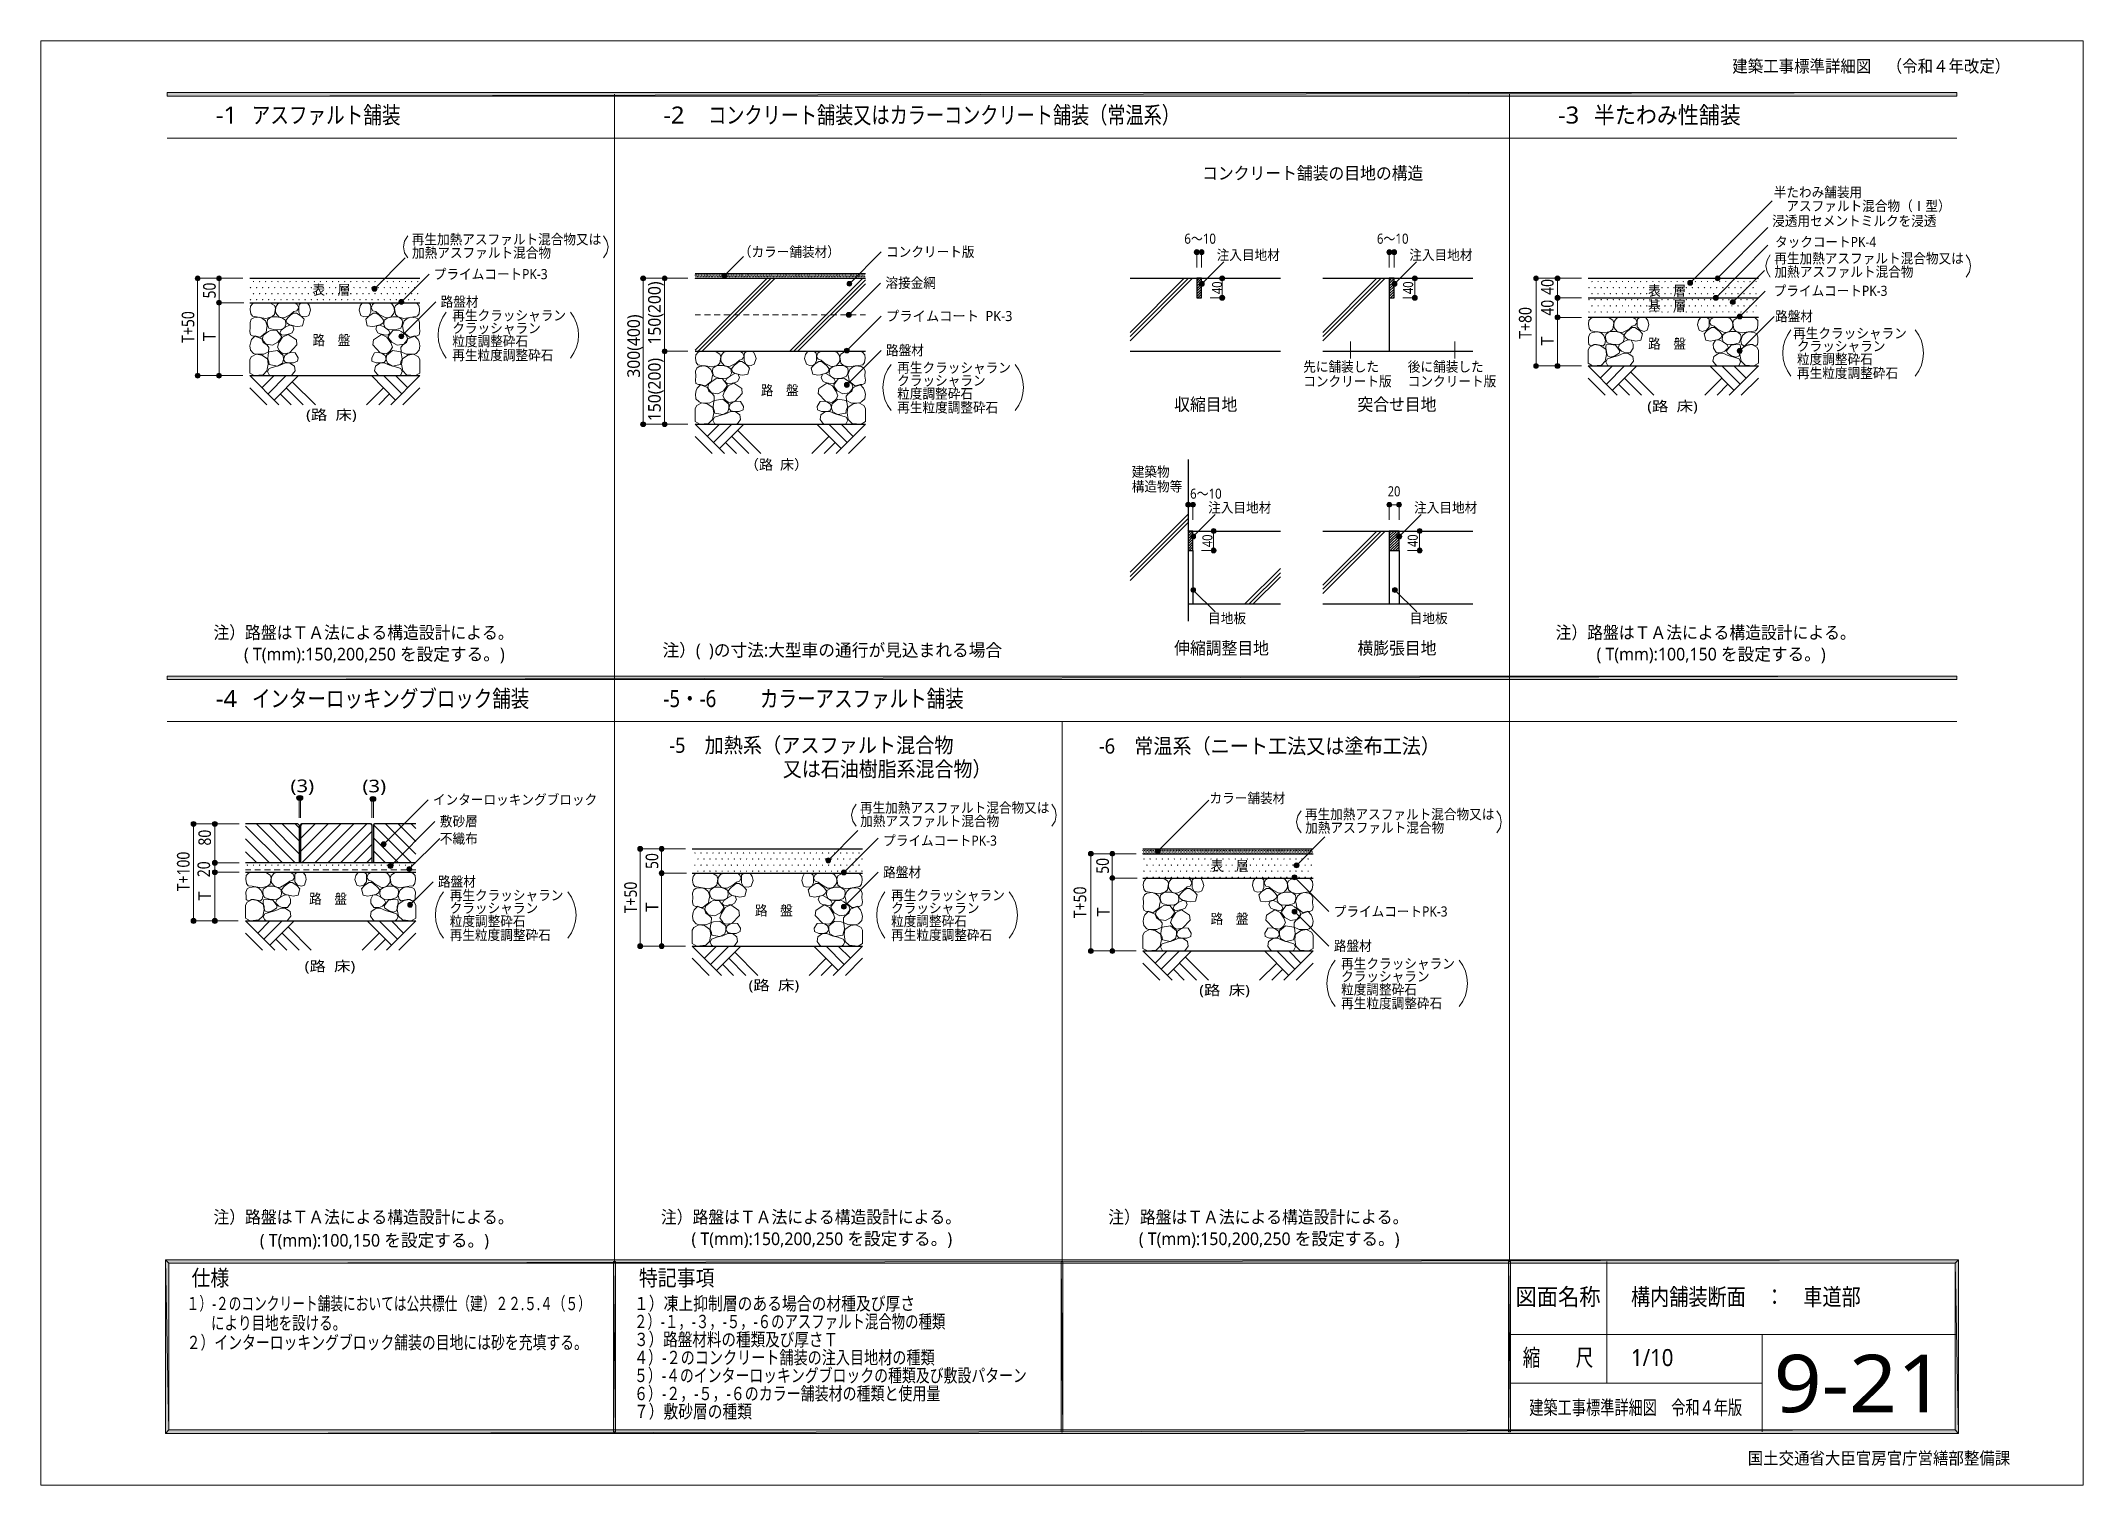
# Model space of a CAD drawing. Header units: millimetres. Extents: x 0 to 420, y 0 to 297.
import ezdxf
from ezdxf.enums import TextEntityAlignment as Align

# ---------------------------------------------------------------- set-up
doc = ezdxf.new("R2010")
doc.units = ezdxf.units.MM
doc.styles.add('kst32b', font='NotoSansJP-Variable.ttf')

msp = doc.modelspace()

# ---------------------------------------------------------------- texts
at = {"style": 'kst32b'}
for s, height, p, p2 in [('建築工事標準詳細図\u3000（令和４年改定）', 2.54, (348.01, 290.49), (405.16, 290.49)), ('-1', 3.491, (36.17, 279.97), (40.54, 279.97)), ('アスファルト舗装', 3.491, (43.56, 279.97), (74.15, 279.97)), ('-2', 3.491, (128.19, 279.97), (132.55, 279.97)), ('コンクリート舗装又はカラーコンクリート舗装（常温系）', 3.4908, (137.41, 279.97), (234.43, 279.97)), ('-3', 3.491, (312.17, 279.97), (316.53, 279.97)), ('半たわみ性舗装', 3.491, (319.55, 279.97), (349.76, 279.97)), ('コンクリート舗装の目地の構造', 2.5989, (238.99, 268.46), (284.47, 268.46)), ('半たわみ舗装用', 2.079, (356.53, 264.82), (374.72, 264.82)), ('浸透用セメントミルクを浸透', 2.0791, (356.21, 258.91), (390, 258.91)), ('アスファルト混合物（Ⅰ型）', 2.0791, (359.13, 261.98), (392.92, 261.98)), ('再生加熱アスファルト混合物又は', 2.0791, (76.45, 255.12), (115.44, 255.12)), ('6～10', 2.079, (235.33, 255.25), (241.83, 255.25)), ('6～10', 2.079, (274.93, 255.25), (281.43, 255.25)), ('タックコートPK-4', 2.079, (356.81, 254.59), (377.6, 254.59)), ('加熱アスファルト混合物', 2.0791, (76.52, 252.37), (105.11, 252.37)), ('（カラー舗装材）', 2.079, (143.72, 252.56), (164.51, 252.56)), ('コンクリート版', 2.079, (173.99, 252.56), (192.18, 252.56)), ('注入目地材', 2.079, (241.98, 251.9), (254.97, 251.9)), ('注入目地材', 2.079, (281.58, 251.9), (294.57, 251.9)), ('再生加熱アスファルト混合物又は', 2.0791, (356.64, 251.21), (395.62, 251.21)), ('プライムコートPK-3', 2.0791, (81, 247.97), (104.4, 247.97)), ('溶接金網', 2.079, (173.86, 246.17), (184.26, 246.17)), ('40', 2.599, (311.28, 244.75), (311.28, 248)), ('加熱アスファルト混合物', 2.0791, (356.68, 248.45), (385.27, 248.45)), ('50', 2.599, (36.15, 244.01), (36.15, 247.26)), ('表\u3000層', 2.079, (56.03, 244.75), (63.82, 244.75)), ('路盤材', 2.079, (82.4, 242.29), (90.2, 242.29)), ('150(200)', 2.599, (127.66, 234.51), (127.66, 247.5)), ('40', 2.079, (243.1, 244.9), (243.1, 247.5)), ('40', 2.079, (282.38, 244.9), (282.38, 247.5)), ('40', 2.599, (311.28, 240.47), (311.28, 243.72)), ('表\u3000層', 2.079, (330.69, 244.56), (338.48, 244.56)), ('基\u3000層', 2.079, (330.69, 241.47), (338.48, 241.47)), ('プライムコートPK-3', 2.0791, (356.53, 244.54), (379.92, 244.54)), ('T+50', 2.599, (31.75, 234.89), (31.75, 241.38)), ('再生クラッシャラン', 2.079, (84.79, 239.48), (108.18, 239.48)), ('300(400)', 2.599, (123.38, 227.71), (123.38, 240.71)), ('プライムコート  PK-3', 2.0791, (173.99, 239.35), (199.98, 239.35)), ('T+80', 2.599, (306.73, 235.73), (306.73, 242.23)), ('路盤材', 2.079, (356.81, 239.29), (364.6, 239.29)), ('路\u3000盤', 2.079, (56.03, 234.4), (63.82, 234.4)), ('粒度調整砕石', 2.079, (84.79, 234.17), (100.39, 234.17)), ('クラッシャラン', 2.079, (84.79, 236.85), (102.99, 236.85)), ('路\u3000盤', 2.079, (330.69, 233.66), (338.48, 233.66)), ('再生クラッシャラン', 2.079, (360.51, 235.8), (383.9, 235.8)), ('クラッシャラン', 2.079, (361.31, 233.17), (379.51, 233.17)), ('再生粒度調整砕石', 2.079, (84.79, 231.31), (105.58, 231.31)), ('150(200)', 2.599, (127.66, 218.78), (127.66, 231.77)), ('路盤材', 2.079, (173.99, 232.3), (181.79, 232.3)), ('再生クラッシャラン', 2.079, (176.28, 228.73), (199.67, 228.73)), ('先に舗装した', 2.079, (259.78, 228.94), (275.37, 228.94)), ('後に舗装した', 2.079, (281.28, 228.94), (296.88, 228.94)), ('粒度調整砕石', 2.079, (361.31, 230.48), (376.91, 230.48)), ('クラッシャラン', 2.079, (176.28, 226.08), (194.47, 226.08)), ('コンクリート版', 2.079, (259.78, 225.93), (277.97, 225.93)), ('コンクリート版', 2.079, (281.28, 225.93), (299.48, 225.93)), ('再生粒度調整砕石', 2.079, (361.31, 227.63), (382.11, 227.63)), ('路\u3000盤', 2.079, (148.23, 224.07), (156.03, 224.07)), ('粒度調整砕石', 2.079, (176.28, 223.39), (191.87, 223.39)), ('再生粒度調整砕石', 2.079, (176.28, 220.56), (197.07, 220.56)), ('収縮目地', 2.599, (233.24, 220.92), (246.23, 220.92)), ('突合せ目地', 2.599, (270.93, 220.92), (287.18, 220.92)), ('(路  床)', 2.079, (330.52, 220.79), (340.91, 220.79)), ('(路  床)', 2.079, (54.74, 219.05), (65.13, 219.05)), ('（路  床）', 2.079, (144.97, 208.79), (157.97, 208.79)), ('建築物', 2.079, (224.51, 207.33), (232.31, 207.33)), ('構造物等', 2.079, (224.51, 204.32), (234.91, 204.32)), ('6～10', 2.079, (236.52, 202.82), (243.01, 202.82)), ('注入目地材', 2.079, (240.22, 199.96), (253.22, 199.96)), ('20', 2.079, (277.16, 203.31), (279.76, 203.31)), ('注入目地材', 2.079, (282.57, 199.96), (295.57, 199.96)), ('40', 2.079, (241.11, 192.87), (241.11, 195.47)), ('40', 2.079, (283.34, 192.89), (283.34, 195.49)), ('注）路盤はＴＡ法による構造設計による。', 2.5989, (35.69, 174.01), (97.41, 174.01)), ('目地板', 2.079, (240.22, 177.21), (248.02, 177.21)), ('目地板', 2.079, (281.69, 177.21), (289.48, 177.21)), ('注）路盤はＴＡ法による構造設計による。', 2.5989, (311.68, 174.01), (373.4, 174.01)), ('( T(mm):150,200,250 を設定する。)', 2.5989, (41.97, 169.57), (95.58, 169.57)), ('注）(  )の寸法:大型車の通行が見込まれる場合', 2.5989, (128.02, 170.39), (197.86, 170.39)), ('伸縮調整目地', 2.599, (233.24, 170.81), (252.73, 170.81)), ('横膨張目地', 2.599, (270.93, 170.81), (287.18, 170.81)), ('( T(mm):100,150 を設定する。)', 2.5989, (320.1, 169.57), (367.21, 169.57)), ('インターロッキングブロック舗装', 3.4908, (43.62, 159.98), (100.62, 159.98)), ('カラーアスファルト舗装', 3.4908, (148.06, 159.98), (189.97, 159.98)), ('-4', 3.491, (36.17, 159.98), (40.54, 159.98)), ('-5・-6', 3.491, (128.19, 159.98), (139.09, 159.98)), ('-5\u3000加熱系（アスファルト混合物', 3.1187, (129.39, 150.58), (187.87, 150.58)), ('-6\u3000常温系（ニート工法又は塗布工法）', 3.1187, (217.74, 150.41), (287.91, 150.41)), ('又は石油樹脂系混合物）', 3.1187, (152.78, 145.69), (195.66, 145.69)), ('(3)', 2.599, (51.52, 142.49), (56.39, 142.49)), ('(3)', 2.599, (66.32, 142.45), (71.19, 142.45)), ('インターロッキングブロック', 2.0791, (80.81, 139.91), (114.6, 139.91)), ('再生加熱アスファルト混合物又は', 2.0791, (168.61, 138.26), (207.6, 138.26)), ('カラー舗装材', 2.079, (240.5, 140.23), (256.09, 140.23)), ('再生加熱アスファルト混合物又は', 2.0791, (260.12, 136.91), (299.1, 136.91)), ('80', 2.599, (35.18, 131.51), (35.18, 134.76)), ('敷砂層', 2.079, (82.23, 135.45), (90.03, 135.45)), ('加熱アスファルト混合物', 2.0791, (168.68, 135.51), (197.27, 135.51)), ('加熱アスファルト混合物', 2.0791, (260.18, 134.15), (288.77, 134.15)), ('不織布', 2.079, (82.23, 131.89), (90.03, 131.89)), ('プライムコートPK-3', 2.0791, (173.4, 131.49), (196.79, 131.49)), ('T+100', 2.599, (30.78, 122.13), (30.78, 130.25)), ('20', 2.599, (34.99, 125.01), (34.99, 128.26)), ('50', 2.599, (127.15, 126.7), (127.15, 129.95)), ('路盤材', 2.079, (173.4, 124.99), (181.19, 124.99)), ('50', 2.599, (219.82, 125.71), (219.82, 128.96)), ('表\u3000層', 2.079, (240.73, 126.3), (248.53, 126.3)), ('路\u3000盤', 2.079, (55.35, 119.53), (63.15, 119.53)), ('路盤材', 2.079, (81.85, 123.06), (89.65, 123.06)), ('再生クラッシャラン', 2.079, (84.26, 120.25), (107.65, 120.25)), ('T+50', 2.599, (122.75, 117.58), (122.75, 124.08)), ('再生クラッシャラン', 2.079, (175.03, 120.25), (198.42, 120.25)), ('T+50', 2.599, (215.16, 116.59), (215.16, 123.08)), ('クラッシャラン', 2.079, (84.26, 117.62), (102.46, 117.62)), ('路\u3000盤', 2.079, (147.02, 117.12), (154.82, 117.12)), ('クラッシャラン', 2.079, (175.03, 117.62), (193.22, 117.62)), ('路\u3000盤', 2.079, (240.73, 115.4), (248.53, 115.4)), ('プライムコートPK-3', 2.0791, (266.07, 116.92), (289.46, 116.92)), ('粒度調整砕石', 2.079, (84.26, 114.93), (99.86, 114.93)), ('再生粒度調整砕石', 2.079, (84.26, 112.08), (105.06, 112.08)), ('粒度調整砕石', 2.079, (175.03, 114.93), (190.62, 114.93)), ('再生粒度調整砕石', 2.079, (175.03, 112.08), (195.82, 112.08)), ('路盤材', 2.079, (266.07, 109.86), (273.86, 109.86)), ('(路  床)', 2.079, (54.44, 105.66), (64.84, 105.66)), ('再生クラッシャラン', 2.079, (267.57, 106.19), (290.96, 106.19)), ('クラッシャラン', 2.079, (267.57, 103.57), (285.76, 103.57)), ('(路  床)', 2.079, (145.73, 101.75), (156.13, 101.75)), ('(路  床)', 2.079, (238.4, 100.75), (248.8, 100.75)), ('粒度調整砕石', 2.079, (267.57, 100.88), (283.16, 100.88)), ('再生粒度調整砕石', 2.079, (267.57, 98.04), (288.36, 98.04)), ('注）路盤はＴＡ法による構造設計による。', 2.5989, (35.69, 53.83), (97.41, 53.83)), ('注）路盤はＴＡ法による構造設計による。', 2.5989, (127.7, 53.83), (189.42, 53.83)), ('注）路盤はＴＡ法による構造設計による。', 2.5989, (219.69, 53.83), (281.41, 53.83)), ('( T(mm):100,150 を設定する。)', 2.5989, (45.23, 49.04), (92.34, 49.04)), ('( T(mm):150,200,250 を設定する。)', 2.5989, (133.98, 49.36), (187.59, 49.36)), ('( T(mm):150,200,250 を設定する。)', 2.5989, (225.98, 49.36), (279.58, 49.36)), ('仕様', 3.273, (31.18, 40.98), (38.94, 40.98)), ('特記事項', 3.273, (123.17, 40.98), (138.69, 40.98)), ('１）-２のコンクリート舗装においては公共標仕（建）２２.５.４（５）', 2.7278, (30.18, 35.98), (113.3, 35.98)), ('１）凍上抑制層のある場合の材種及び厚さ', 2.7278, (122.17, 35.98), (179.97, 35.98)), ('図面名称', 3.491, (303.45, 36.98), (320.9, 36.98)), ('構内舗装断面\u3000：\u3000車道部', 3.4908, (327.17, 36.98), (374.42, 36.98)), ('により目地を設ける。', 2.728, (35.18, 31.98), (62.99, 31.98)), ('２）-１，-３，-５，-６のアスファルト混合物の種類', 2.7278, (122.17, 32.28), (186.18, 32.28)), ('２）インターロッキングブロック舗装の目地には砂を充填する。', 2.7278, (30.18, 27.98), (112.68, 27.98)), ('３）路盤材料の種類及び厚さＴ', 2.7278, (122.17, 28.6), (164.11, 28.57)), ('４）-２のコンクリート舗装の注入目地材の種類', 2.7278, (122.17, 24.89), (183.98, 24.89)), ('縮\u3000\u3000尺', 3.491, (304.91, 24.49), (319.43, 24.49)), ('1/10', 3.491, (327.17, 24.49), (335.9, 24.49)), ('9-21', 11.831, (356.51, 14.99), (391.8, 14.99)), ('５）-４のインターロッキングブロックの種類及び敷設パターン', 2.7278, (122.17, 21.19), (202.94, 21.19)), ('６）-２，-５，-６のカラー舗装材の種類と使用量', 2.7278, (122.17, 17.48), (185.17, 17.48)), ('７）敷砂層の種類', 2.728, (122.17, 13.78), (146.41, 13.78)), ('建築工事標準詳細図\u3000令和４年版', 2.919, (306.26, 14.5), (350.04, 14.5)), ('国土交通省大臣官房官庁営繕部整備課', 2.54, (351.18, 4.27), (405.16, 4.27))]:
    msp.add_text(s, height=height, dxfattribs=at).set_placement(p, p2, align=Align.FIT)
for p in [(36.15, 235.2), (311.28, 234.32), (35.18, 120.21), (127.15, 117.9), (219.96, 116.92)]:
    msp.add_text('T', height=2.6, rotation=90, dxfattribs=at).set_placement(p)

# ---------------------------------------------------------------- hatches: boundary and pattern name
h = msp.add_hatch(color=7)
h.paths.add_polyline_path([(394.17, 285.62), (394.17, 286.32), (26.18, 285.62), (394.17, 285.62)])
h.paths.add_polyline_path([(394.17, 286.32), (26.18, 285.62), (26.18, 286.32), (394.17, 286.32)])
h = msp.add_hatch(color=7)
h.paths.add_polyline_path([(237.43, 253.72), (237.38, 253.53), (237.89, 253.53), (237.43, 253.72)])
h.paths.add_polyline_path([(237.38, 253.53), (237.89, 253.53), (237.43, 253.34), (237.38, 253.53)])
h.paths.add_polyline_path([(237.89, 253.53), (237.43, 253.34), (237.53, 253.17), (237.89, 253.53)])
h = msp.add_hatch(color=7)
h.paths.add_polyline_path([(237.89, 254.04), (237.7, 254), (237.89, 253.53), (237.89, 254.04)])
h.paths.add_polyline_path([(237.7, 254), (237.89, 253.53), (237.53, 253.89), (237.7, 254)])
h.paths.add_polyline_path([(237.89, 253.53), (237.53, 253.89), (237.43, 253.72), (237.89, 253.53)])
h = msp.add_hatch(color=7)
h.paths.add_polyline_path([(237.53, 253.17), (237.7, 253.07), (237.89, 253.53), (237.53, 253.17)])
h.paths.add_polyline_path([(237.7, 253.07), (237.89, 253.53), (237.89, 253.03), (237.7, 253.07)])
h.paths.add_polyline_path([(237.89, 253.53), (237.89, 253.03), (238.08, 253.07), (237.89, 253.53)])
for points in [[(238.08, 254), (237.89, 254.04), (237.89, 253.53), (238.08, 254)], [(239.08, 254), (238.89, 254.04), (238.89, 253.53), (239.08, 254)], [(277.66, 254), (277.47, 254.04), (277.47, 253.53), (277.66, 254)], [(278.68, 254), (278.49, 254.04), (278.49, 253.53), (278.68, 254)], [(32.62, 248.58), (32.43, 248.62), (32.43, 248.14), (32.62, 248.58)], [(37.02, 248.58), (36.83, 248.62), (36.83, 248.14), (37.02, 248.58)], [(124.23, 248.58), (124.04, 248.62), (124.04, 248.14), (124.23, 248.58)], [(128.65, 248.58), (128.46, 248.62), (128.46, 248.14), (128.65, 248.58)], [(134.77, 248.84), (134.75, 248.81), (134.73, 248.79), (134.75, 248.77), (134.77, 248.75), (134.79, 248.77), (134.81, 248.79), (134.79, 248.81), (134.77, 248.84)], [(134.77, 248.2), (134.75, 248.18), (134.73, 248.16), (134.75, 248.14), (134.77, 248.12), (134.79, 248.14), (134.81, 248.16), (134.79, 248.18), (134.77, 248.2)], [(134.92, 249.13), (134.9, 249.11), (134.87, 249.09), (134.9, 249.07), (134.92, 249.05), (134.94, 249.07), (134.96, 249.09), (134.94, 249.11), (134.92, 249.13)], [(134.92, 248.52), (134.9, 248.5), (134.87, 248.48), (134.9, 248.45), (134.92, 248.43), (134.94, 248.45), (134.96, 248.48), (134.94, 248.5), (134.92, 248.52)], [(135.06, 248.84), (135.04, 248.81), (135.02, 248.79), (135.04, 248.77), (135.06, 248.75), (135.09, 248.77), (135.11, 248.79), (135.09, 248.81), (135.06, 248.84)], [(135.06, 248.2), (135.04, 248.18), (135.02, 248.16), (135.04, 248.14), (135.06, 248.12), (135.09, 248.14), (135.11, 248.16), (135.09, 248.18), (135.06, 248.2)], [(135.23, 249.13), (135.21, 249.11), (135.19, 249.09), (135.21, 249.07), (135.23, 249.05), (135.26, 249.07), (135.28, 249.09), (135.26, 249.11), (135.23, 249.13)], [(135.23, 248.52), (135.21, 248.5), (135.19, 248.48), (135.21, 248.45), (135.23, 248.43), (135.26, 248.45), (135.28, 248.48), (135.26, 248.5), (135.23, 248.52)], [(135.38, 248.84), (135.36, 248.81), (135.34, 248.79), (135.36, 248.77), (135.38, 248.75), (135.4, 248.77), (135.42, 248.79), (135.4, 248.81), (135.38, 248.84)], [(135.38, 248.2), (135.36, 248.18), (135.34, 248.16), (135.36, 248.14), (135.38, 248.12), (135.4, 248.14), (135.42, 248.16), (135.4, 248.18), (135.38, 248.2)], [(135.55, 249.13), (135.53, 249.11), (135.51, 249.09), (135.53, 249.07), (135.55, 249.05), (135.57, 249.07), (135.59, 249.09), (135.57, 249.11), (135.55, 249.13)], [(135.55, 248.52), (135.53, 248.5), (135.51, 248.48), (135.53, 248.45), (135.55, 248.43), (135.57, 248.45), (135.59, 248.48), (135.57, 248.5), (135.55, 248.52)], [(135.7, 248.84), (135.68, 248.81), (135.66, 248.79), (135.68, 248.77), (135.7, 248.75), (135.72, 248.77), (135.74, 248.79), (135.72, 248.81), (135.7, 248.84)], [(135.7, 248.2), (135.68, 248.18), (135.66, 248.16), (135.68, 248.14), (135.7, 248.12), (135.72, 248.14), (135.74, 248.16), (135.72, 248.18), (135.7, 248.2)], [(135.85, 249.13), (135.83, 249.11), (135.81, 249.09), (135.83, 249.07), (135.85, 249.05), (135.87, 249.07), (135.89, 249.09), (135.87, 249.11), (135.85, 249.13)], [(135.85, 248.52), (135.83, 248.5), (135.81, 248.48), (135.83, 248.45), (135.85, 248.43), (135.87, 248.45), (135.89, 248.48), (135.87, 248.5), (135.85, 248.52)], [(136.02, 248.84), (136, 248.81), (135.97, 248.79), (136, 248.77), (136.02, 248.75), (136.04, 248.77), (136.06, 248.79), (136.04, 248.81), (136.02, 248.84)], [(136.02, 248.2), (136, 248.18), (135.97, 248.16), (136, 248.14), (136.02, 248.12), (136.04, 248.14), (136.06, 248.16), (136.04, 248.18), (136.02, 248.2)], [(136.17, 249.13), (136.14, 249.11), (136.12, 249.09), (136.14, 249.07), (136.17, 249.05), (136.19, 249.07), (136.21, 249.09), (136.19, 249.11), (136.17, 249.13)], [(136.17, 248.52), (136.14, 248.5), (136.12, 248.48), (136.14, 248.45), (136.17, 248.43), (136.19, 248.45), (136.21, 248.48), (136.19, 248.5), (136.17, 248.52)], [(136.31, 248.84), (136.29, 248.81), (136.27, 248.79), (136.29, 248.77), (136.31, 248.75), (136.33, 248.77), (136.36, 248.79), (136.33, 248.81), (136.31, 248.84)], [(136.31, 248.2), (136.29, 248.18), (136.27, 248.16), (136.29, 248.14), (136.31, 248.12), (136.33, 248.14), (136.36, 248.16), (136.33, 248.18), (136.31, 248.2)], [(136.48, 249.13), (136.46, 249.11), (136.44, 249.09), (136.46, 249.07), (136.48, 249.05), (136.5, 249.07), (136.52, 249.09), (136.5, 249.11), (136.48, 249.13)], [(136.48, 248.52), (136.46, 248.5), (136.44, 248.48), (136.46, 248.45), (136.48, 248.43), (136.5, 248.45), (136.52, 248.48), (136.5, 248.5), (136.48, 248.52)], [(136.63, 248.84), (136.61, 248.81), (136.59, 248.79), (136.61, 248.77), (136.63, 248.75), (136.65, 248.77), (136.67, 248.79), (136.65, 248.81), (136.63, 248.84)], [(136.63, 248.2), (136.61, 248.18), (136.59, 248.16), (136.61, 248.14), (136.63, 248.12), (136.65, 248.14), (136.67, 248.16), (136.65, 248.18), (136.63, 248.2)], [(136.8, 249.13), (136.78, 249.11), (136.76, 249.09), (136.78, 249.07), (136.8, 249.05), (136.82, 249.07), (136.84, 249.09), (136.82, 249.11), (136.8, 249.13)], [(136.8, 248.52), (136.78, 248.5), (136.76, 248.48), (136.78, 248.45), (136.8, 248.43), (136.82, 248.45), (136.84, 248.48), (136.82, 248.5), (136.8, 248.52)], [(136.95, 248.84), (136.93, 248.81), (136.91, 248.79), (136.93, 248.77), (136.95, 248.75), (136.97, 248.77), (136.99, 248.79), (136.97, 248.81), (136.95, 248.84)], [(136.95, 248.2), (136.93, 248.18), (136.91, 248.16), (136.93, 248.14), (136.95, 248.12), (136.97, 248.14), (136.99, 248.16), (136.97, 248.18), (136.95, 248.2)], [(137.1, 249.13), (137.08, 249.11), (137.05, 249.09), (137.08, 249.07), (137.1, 249.05), (137.12, 249.07), (137.14, 249.09), (137.12, 249.11), (137.1, 249.13)], [(137.1, 248.52), (137.08, 248.5), (137.05, 248.48), (137.08, 248.45), (137.1, 248.43), (137.12, 248.45), (137.14, 248.48), (137.12, 248.5), (137.1, 248.52)], [(137.27, 248.84), (137.24, 248.81), (137.22, 248.79), (137.24, 248.77), (137.27, 248.75), (137.29, 248.77), (137.31, 248.79), (137.29, 248.81), (137.27, 248.84)], [(137.27, 248.2), (137.24, 248.18), (137.22, 248.16), (137.24, 248.14), (137.27, 248.12), (137.29, 248.14), (137.31, 248.16), (137.29, 248.18), (137.27, 248.2)], [(137.41, 249.13), (137.39, 249.11), (137.37, 249.09), (137.39, 249.07), (137.41, 249.05), (137.44, 249.07), (137.46, 249.09), (137.44, 249.11), (137.41, 249.13)], [(137.41, 248.52), (137.39, 248.5), (137.37, 248.48), (137.39, 248.45), (137.41, 248.43), (137.44, 248.45), (137.46, 248.48), (137.44, 248.5), (137.41, 248.52)], [(137.58, 248.84), (137.56, 248.81), (137.54, 248.79), (137.56, 248.77), (137.58, 248.75), (137.6, 248.77), (137.63, 248.79), (137.6, 248.81), (137.58, 248.84)], [(137.58, 248.2), (137.56, 248.18), (137.54, 248.16), (137.56, 248.14), (137.58, 248.12), (137.6, 248.14), (137.63, 248.16), (137.6, 248.18), (137.58, 248.2)], [(137.73, 249.13), (137.71, 249.11), (137.69, 249.09), (137.71, 249.07), (137.73, 249.05), (137.75, 249.07), (137.77, 249.09), (137.75, 249.11), (137.73, 249.13)], [(137.73, 248.52), (137.71, 248.5), (137.69, 248.48), (137.71, 248.45), (137.73, 248.43), (137.75, 248.45), (137.77, 248.48), (137.75, 248.5), (137.73, 248.52)], [(137.88, 248.84), (137.86, 248.81), (137.84, 248.79), (137.86, 248.77), (137.88, 248.75), (137.9, 248.77), (137.92, 248.79), (137.9, 248.81), (137.88, 248.84)], [(137.88, 248.2), (137.86, 248.18), (137.84, 248.16), (137.86, 248.14), (137.88, 248.12), (137.9, 248.14), (137.92, 248.16), (137.9, 248.18), (137.88, 248.2)], [(138.05, 249.13), (138.03, 249.11), (138.01, 249.09), (138.03, 249.07), (138.05, 249.05), (138.07, 249.07), (138.09, 249.09), (138.07, 249.11), (138.05, 249.13)], [(138.05, 248.52), (138.03, 248.5), (138.01, 248.48), (138.03, 248.45), (138.05, 248.43), (138.07, 248.45), (138.09, 248.48), (138.07, 248.5), (138.05, 248.52)], [(138.2, 248.84), (138.18, 248.81), (138.15, 248.79), (138.18, 248.77), (138.2, 248.75), (138.22, 248.77), (138.24, 248.79), (138.22, 248.81), (138.2, 248.84)], [(138.2, 248.2), (138.18, 248.18), (138.15, 248.16), (138.18, 248.14), (138.2, 248.12), (138.22, 248.14), (138.24, 248.16), (138.22, 248.18), (138.2, 248.2)], [(138.35, 249.13), (138.32, 249.11), (138.3, 249.09), (138.32, 249.07), (138.35, 249.05), (138.37, 249.07), (138.39, 249.09), (138.37, 249.11), (138.35, 249.13)], [(138.35, 248.52), (138.32, 248.5), (138.3, 248.48), (138.32, 248.45), (138.35, 248.43), (138.37, 248.45), (138.39, 248.48), (138.37, 248.5), (138.35, 248.52)], [(138.51, 248.84), (138.49, 248.81), (138.47, 248.79), (138.49, 248.77), (138.51, 248.75), (138.54, 248.77), (138.56, 248.79), (138.54, 248.81), (138.51, 248.84)], [(138.51, 248.2), (138.49, 248.18), (138.47, 248.16), (138.49, 248.14), (138.51, 248.12), (138.54, 248.14), (138.56, 248.16), (138.54, 248.18), (138.51, 248.2)], [(138.66, 249.13), (138.64, 249.11), (138.62, 249.09), (138.64, 249.07), (138.66, 249.05), (138.68, 249.07), (138.71, 249.09), (138.68, 249.11), (138.66, 249.13)], [(138.66, 248.52), (138.64, 248.5), (138.62, 248.48), (138.64, 248.45), (138.66, 248.43), (138.68, 248.45), (138.71, 248.48), (138.68, 248.5), (138.66, 248.52)], [(138.83, 248.84), (138.81, 248.81), (138.79, 248.79), (138.81, 248.77), (138.83, 248.75), (138.85, 248.77), (138.87, 248.79), (138.85, 248.81), (138.83, 248.84)], [(138.83, 248.2), (138.81, 248.18), (138.79, 248.16), (138.81, 248.14), (138.83, 248.12), (138.85, 248.14), (138.87, 248.16), (138.85, 248.18), (138.83, 248.2)], [(138.98, 249.13), (138.96, 249.11), (138.94, 249.09), (138.96, 249.07), (138.98, 249.05), (139, 249.07), (139.02, 249.09), (139, 249.11), (138.98, 249.13)], [(138.98, 248.52), (138.96, 248.5), (138.94, 248.48), (138.96, 248.45), (138.98, 248.43), (139, 248.45), (139.02, 248.48), (139, 248.5), (138.98, 248.52)], [(139.13, 248.84), (139.11, 248.81), (139.09, 248.79), (139.11, 248.77), (139.13, 248.75), (139.15, 248.77), (139.17, 248.79), (139.15, 248.81), (139.13, 248.84)], [(139.13, 248.2), (139.11, 248.18), (139.09, 248.16), (139.11, 248.14), (139.13, 248.12), (139.15, 248.14), (139.17, 248.16), (139.15, 248.18), (139.13, 248.2)], [(139.3, 249.13), (139.28, 249.11), (139.26, 249.09), (139.28, 249.07), (139.3, 249.05), (139.32, 249.07), (139.34, 249.09), (139.32, 249.11), (139.3, 249.13)], [(139.3, 248.52), (139.28, 248.5), (139.26, 248.48), (139.28, 248.45), (139.3, 248.43), (139.32, 248.45), (139.34, 248.48), (139.32, 248.5), (139.3, 248.52)], [(139.45, 248.84), (139.42, 248.81), (139.4, 248.79), (139.42, 248.77), (139.45, 248.75), (139.47, 248.77), (139.49, 248.79), (139.47, 248.81), (139.45, 248.84)], [(139.45, 248.2), (139.42, 248.18), (139.4, 248.16), (139.42, 248.14), (139.45, 248.12), (139.47, 248.14), (139.49, 248.16), (139.47, 248.18), (139.45, 248.2)], [(139.62, 249.13), (139.59, 249.11), (139.57, 249.09), (139.59, 249.07), (139.62, 249.05), (139.64, 249.07), (139.66, 249.09), (139.64, 249.11), (139.62, 249.13)], [(139.62, 248.52), (139.59, 248.5), (139.57, 248.48), (139.59, 248.45), (139.62, 248.43), (139.64, 248.45), (139.66, 248.48), (139.64, 248.5), (139.62, 248.52)], [(139.76, 248.84), (139.74, 248.81), (139.72, 248.79), (139.74, 248.77), (139.76, 248.75), (139.78, 248.77), (139.81, 248.79), (139.78, 248.81), (139.76, 248.84)], [(139.76, 248.2), (139.74, 248.18), (139.72, 248.16), (139.74, 248.14), (139.76, 248.12), (139.78, 248.14), (139.81, 248.16), (139.78, 248.18), (139.76, 248.2)], [(139.91, 249.13), (139.89, 249.11), (139.87, 249.09), (139.89, 249.07), (139.91, 249.05), (139.93, 249.07), (139.95, 249.09), (139.93, 249.11), (139.91, 249.13)], [(139.91, 248.52), (139.89, 248.5), (139.87, 248.48), (139.89, 248.45), (139.91, 248.43), (139.93, 248.45), (139.95, 248.48), (139.93, 248.5), (139.91, 248.52)], [(140.08, 248.84), (140.06, 248.81), (140.04, 248.79), (140.06, 248.77), (140.08, 248.75), (140.1, 248.77), (140.12, 248.79), (140.1, 248.81), (140.08, 248.84)], [(140.08, 248.2), (140.06, 248.18), (140.04, 248.16), (140.06, 248.14), (140.08, 248.12), (140.1, 248.14), (140.12, 248.16), (140.1, 248.18), (140.08, 248.2)], [(140.23, 249.13), (140.21, 249.11), (140.19, 249.09), (140.21, 249.07), (140.23, 249.05), (140.25, 249.07), (140.27, 249.09), (140.25, 249.11), (140.23, 249.13)], [(140.23, 248.52), (140.21, 248.5), (140.19, 248.48), (140.21, 248.45), (140.23, 248.43), (140.25, 248.45), (140.27, 248.48), (140.25, 248.5), (140.23, 248.52)], [(140.31, 248.5), (140.42, 248.35), (140.78, 248.69), (140.31, 248.5)], [(140.38, 248.84), (140.36, 248.81), (140.33, 248.79), (140.36, 248.77), (140.38, 248.75), (140.4, 248.77), (140.42, 248.79), (140.4, 248.81), (140.38, 248.84)], [(140.38, 248.2), (140.36, 248.18), (140.33, 248.16), (140.36, 248.14), (140.38, 248.12), (140.4, 248.14), (140.42, 248.16), (140.4, 248.18), (140.38, 248.2)], [(140.55, 249.13), (140.53, 249.11), (140.5, 249.09), (140.53, 249.07), (140.55, 249.05), (140.57, 249.07), (140.59, 249.09), (140.57, 249.11), (140.55, 249.13)], [(140.55, 248.52), (140.53, 248.5), (140.5, 248.48), (140.53, 248.45), (140.55, 248.43), (140.57, 248.45), (140.59, 248.48), (140.57, 248.5), (140.55, 248.52)], [(140.69, 248.84), (140.67, 248.81), (140.65, 248.79), (140.67, 248.77), (140.69, 248.75), (140.72, 248.77), (140.74, 248.79), (140.72, 248.81), (140.69, 248.84)], [(140.69, 248.2), (140.67, 248.18), (140.65, 248.16), (140.67, 248.14), (140.69, 248.12), (140.72, 248.14), (140.74, 248.16), (140.72, 248.18), (140.69, 248.2)], [(140.86, 249.13), (140.84, 249.11), (140.82, 249.09), (140.84, 249.07), (140.86, 249.05), (140.89, 249.07), (140.91, 249.09), (140.89, 249.11), (140.86, 249.13)], [(140.86, 248.52), (140.84, 248.5), (140.82, 248.48), (140.84, 248.45), (140.86, 248.43), (140.89, 248.45), (140.91, 248.48), (140.89, 248.5), (140.86, 248.52)], [(141.01, 248.84), (140.99, 248.81), (140.97, 248.79), (140.99, 248.77), (141.01, 248.75), (141.03, 248.77), (141.05, 248.79), (141.03, 248.81), (141.01, 248.84)], [(141.01, 248.2), (140.99, 248.18), (140.97, 248.16), (140.99, 248.14), (141.01, 248.12), (141.03, 248.14), (141.05, 248.16), (141.03, 248.18), (141.01, 248.2)], [(141.16, 249.13), (141.14, 249.11), (141.12, 249.09), (141.14, 249.07), (141.16, 249.05), (141.18, 249.07), (141.2, 249.09), (141.18, 249.11), (141.16, 249.13)], [(141.16, 248.52), (141.14, 248.5), (141.12, 248.48), (141.14, 248.45), (141.16, 248.43), (141.18, 248.45), (141.2, 248.48), (141.18, 248.5), (141.16, 248.52)], [(141.33, 248.84), (141.31, 248.81), (141.29, 248.79), (141.31, 248.77), (141.33, 248.75), (141.35, 248.77), (141.37, 248.79), (141.35, 248.81), (141.33, 248.84)], [(141.33, 248.2), (141.31, 248.18), (141.29, 248.16), (141.31, 248.14), (141.33, 248.12), (141.35, 248.14), (141.37, 248.16), (141.35, 248.18), (141.33, 248.2)], [(141.48, 249.13), (141.46, 249.11), (141.44, 249.09), (141.46, 249.07), (141.48, 249.05), (141.5, 249.07), (141.52, 249.09), (141.5, 249.11), (141.48, 249.13)], [(141.48, 248.52), (141.46, 248.5), (141.44, 248.48), (141.46, 248.45), (141.48, 248.43), (141.5, 248.45), (141.52, 248.48), (141.5, 248.5), (141.48, 248.52)], [(141.63, 248.84), (141.61, 248.81), (141.58, 248.79), (141.61, 248.77), (141.63, 248.75), (141.65, 248.77), (141.67, 248.79), (141.65, 248.81), (141.63, 248.84)], [(141.63, 248.2), (141.61, 248.18), (141.58, 248.16), (141.61, 248.14), (141.63, 248.12), (141.65, 248.14), (141.67, 248.16), (141.65, 248.18), (141.63, 248.2)], [(141.8, 249.13), (141.77, 249.11), (141.75, 249.09), (141.77, 249.07), (141.8, 249.05), (141.82, 249.07), (141.84, 249.09), (141.82, 249.11), (141.8, 249.13)], [(141.8, 248.52), (141.77, 248.5), (141.75, 248.48), (141.77, 248.45), (141.8, 248.43), (141.82, 248.45), (141.84, 248.48), (141.82, 248.5), (141.8, 248.52)], [(141.94, 248.84), (141.92, 248.81), (141.9, 248.79), (141.92, 248.77), (141.94, 248.75), (141.96, 248.77), (141.99, 248.79), (141.96, 248.81), (141.94, 248.84)], [(141.94, 248.2), (141.92, 248.18), (141.9, 248.16), (141.92, 248.14), (141.94, 248.12), (141.96, 248.14), (141.99, 248.16), (141.96, 248.18), (141.94, 248.2)], [(142.11, 249.13), (142.09, 249.11), (142.07, 249.09), (142.09, 249.07), (142.11, 249.05), (142.13, 249.07), (142.16, 249.09), (142.13, 249.11), (142.11, 249.13)], [(142.11, 248.52), (142.09, 248.5), (142.07, 248.48), (142.09, 248.45), (142.11, 248.43), (142.13, 248.45), (142.16, 248.48), (142.13, 248.5), (142.11, 248.52)], [(142.26, 248.84), (142.24, 248.81), (142.22, 248.79), (142.24, 248.77), (142.26, 248.75), (142.28, 248.77), (142.3, 248.79), (142.28, 248.81), (142.26, 248.84)], [(142.26, 248.2), (142.24, 248.18), (142.22, 248.16), (142.24, 248.14), (142.26, 248.12), (142.28, 248.14), (142.3, 248.16), (142.28, 248.18), (142.26, 248.2)], [(142.41, 249.13), (142.39, 249.11), (142.37, 249.09), (142.39, 249.07), (142.41, 249.05), (142.43, 249.07), (142.45, 249.09), (142.43, 249.11), (142.41, 249.13)], [(142.41, 248.52), (142.39, 248.5), (142.37, 248.48), (142.39, 248.45), (142.41, 248.43), (142.43, 248.45), (142.45, 248.48), (142.43, 248.5), (142.41, 248.52)], [(142.58, 248.84), (142.56, 248.81), (142.54, 248.79), (142.56, 248.77), (142.58, 248.75), (142.6, 248.77), (142.62, 248.79), (142.6, 248.81), (142.58, 248.84)], [(142.58, 248.2), (142.56, 248.18), (142.54, 248.16), (142.56, 248.14), (142.58, 248.12), (142.6, 248.14), (142.62, 248.16), (142.6, 248.18), (142.58, 248.2)], [(142.73, 249.13), (142.71, 249.11), (142.68, 249.09), (142.71, 249.07), (142.73, 249.05), (142.75, 249.07), (142.77, 249.09), (142.75, 249.11), (142.73, 249.13)], [(142.73, 248.52), (142.71, 248.5), (142.68, 248.48), (142.71, 248.45), (142.73, 248.43), (142.75, 248.45), (142.77, 248.48), (142.75, 248.5), (142.73, 248.52)], [(142.9, 248.84), (142.88, 248.81), (142.85, 248.79), (142.88, 248.77), (142.9, 248.75), (142.92, 248.77), (142.94, 248.79), (142.92, 248.81), (142.9, 248.84)], [(142.9, 248.2), (142.88, 248.18), (142.85, 248.16), (142.88, 248.14), (142.9, 248.12), (142.92, 248.14), (142.94, 248.16), (142.92, 248.18), (142.9, 248.2)], [(143.04, 249.13), (143.02, 249.11), (143, 249.09), (143.02, 249.07), (143.04, 249.05), (143.07, 249.07), (143.09, 249.09), (143.07, 249.11), (143.04, 249.13)], [(143.04, 248.52), (143.02, 248.5), (143, 248.48), (143.02, 248.45), (143.04, 248.43), (143.07, 248.45), (143.09, 248.48), (143.07, 248.5), (143.04, 248.52)], [(143.19, 248.84), (143.17, 248.81), (143.15, 248.79), (143.17, 248.77), (143.19, 248.75), (143.21, 248.77), (143.23, 248.79), (143.21, 248.81), (143.19, 248.84)], [(143.19, 248.2), (143.17, 248.18), (143.15, 248.16), (143.17, 248.14), (143.19, 248.12), (143.21, 248.14), (143.23, 248.16), (143.21, 248.18), (143.19, 248.2)], [(143.36, 249.13), (143.34, 249.11), (143.32, 249.09), (143.34, 249.07), (143.36, 249.05), (143.38, 249.07), (143.4, 249.09), (143.38, 249.11), (143.36, 249.13)], [(143.36, 248.52), (143.34, 248.5), (143.32, 248.48), (143.34, 248.45), (143.36, 248.43), (143.38, 248.45), (143.4, 248.48), (143.38, 248.5), (143.36, 248.52)], [(143.51, 248.84), (143.49, 248.81), (143.47, 248.79), (143.49, 248.77), (143.51, 248.75), (143.53, 248.77), (143.55, 248.79), (143.53, 248.81), (143.51, 248.84)], [(143.51, 248.2), (143.49, 248.18), (143.47, 248.16), (143.49, 248.14), (143.51, 248.12), (143.53, 248.14), (143.55, 248.16), (143.53, 248.18), (143.51, 248.2)], [(143.66, 249.13), (143.64, 249.11), (143.62, 249.09), (143.64, 249.07), (143.66, 249.05), (143.68, 249.07), (143.7, 249.09), (143.68, 249.11), (143.66, 249.13)], [(143.66, 248.52), (143.64, 248.5), (143.62, 248.48), (143.64, 248.45), (143.66, 248.43), (143.68, 248.45), (143.7, 248.48), (143.68, 248.5), (143.66, 248.52)], [(143.83, 248.84), (143.81, 248.81), (143.79, 248.79), (143.81, 248.77), (143.83, 248.75), (143.85, 248.77), (143.87, 248.79), (143.85, 248.81), (143.83, 248.84)], [(143.83, 248.2), (143.81, 248.18), (143.79, 248.16), (143.81, 248.14), (143.83, 248.12), (143.85, 248.14), (143.87, 248.16), (143.85, 248.18), (143.83, 248.2)], [(143.98, 249.13), (143.95, 249.11), (143.93, 249.09), (143.95, 249.07), (143.98, 249.05), (144, 249.07), (144.02, 249.09), (144, 249.11), (143.98, 249.13)], [(143.98, 248.52), (143.95, 248.5), (143.93, 248.48), (143.95, 248.45), (143.98, 248.43), (144, 248.45), (144.02, 248.48), (144, 248.5), (143.98, 248.52)], [(144.15, 248.84), (144.12, 248.81), (144.1, 248.79), (144.12, 248.77), (144.15, 248.75), (144.17, 248.77), (144.19, 248.79), (144.17, 248.81), (144.15, 248.84)], [(144.15, 248.2), (144.12, 248.18), (144.1, 248.16), (144.12, 248.14), (144.15, 248.12), (144.17, 248.14), (144.19, 248.16), (144.17, 248.18), (144.15, 248.2)], [(144.29, 249.13), (144.27, 249.11), (144.25, 249.09), (144.27, 249.07), (144.29, 249.05), (144.31, 249.07), (144.34, 249.09), (144.31, 249.11), (144.29, 249.13)], [(144.29, 248.52), (144.27, 248.5), (144.25, 248.48), (144.27, 248.45), (144.29, 248.43), (144.31, 248.45), (144.34, 248.48), (144.31, 248.5), (144.29, 248.52)], [(144.44, 248.84), (144.42, 248.81), (144.4, 248.79), (144.42, 248.77), (144.44, 248.75), (144.46, 248.77), (144.48, 248.79), (144.46, 248.81), (144.44, 248.84)], [(144.44, 248.2), (144.42, 248.18), (144.4, 248.16), (144.42, 248.14), (144.44, 248.12), (144.46, 248.14), (144.48, 248.16), (144.46, 248.18), (144.44, 248.2)], [(144.61, 249.13), (144.59, 249.11), (144.57, 249.09), (144.59, 249.07), (144.61, 249.05), (144.63, 249.07), (144.65, 249.09), (144.63, 249.11), (144.61, 249.13)], [(144.61, 248.52), (144.59, 248.5), (144.57, 248.48), (144.59, 248.45), (144.61, 248.43), (144.63, 248.45), (144.65, 248.48), (144.63, 248.5), (144.61, 248.52)], [(144.76, 248.84), (144.74, 248.81), (144.72, 248.79), (144.74, 248.77), (144.76, 248.75), (144.78, 248.77), (144.8, 248.79), (144.78, 248.81), (144.76, 248.84)], [(144.76, 248.2), (144.74, 248.18), (144.72, 248.16), (144.74, 248.14), (144.76, 248.12), (144.78, 248.14), (144.8, 248.16), (144.78, 248.18), (144.76, 248.2)], [(144.91, 249.13), (144.89, 249.11), (144.86, 249.09), (144.89, 249.07), (144.91, 249.05), (144.93, 249.07), (144.95, 249.09), (144.93, 249.11), (144.91, 249.13)], [(144.91, 248.52), (144.89, 248.5), (144.86, 248.48), (144.89, 248.45), (144.91, 248.43), (144.93, 248.45), (144.95, 248.48), (144.93, 248.5), (144.91, 248.52)], [(145.08, 248.84), (145.06, 248.81), (145.03, 248.79), (145.06, 248.77), (145.08, 248.75), (145.1, 248.77), (145.12, 248.79), (145.1, 248.81), (145.08, 248.84)], [(145.08, 248.2), (145.06, 248.18), (145.03, 248.16), (145.06, 248.14), (145.08, 248.12), (145.1, 248.14), (145.12, 248.16), (145.1, 248.18), (145.08, 248.2)], [(145.22, 249.13), (145.2, 249.11), (145.18, 249.09), (145.2, 249.07), (145.22, 249.05), (145.25, 249.07), (145.27, 249.09), (145.25, 249.11), (145.22, 249.13)], [(145.22, 248.52), (145.2, 248.5), (145.18, 248.48), (145.2, 248.45), (145.22, 248.43), (145.25, 248.45), (145.27, 248.48), (145.25, 248.5), (145.22, 248.52)], [(145.39, 248.84), (145.37, 248.81), (145.35, 248.79), (145.37, 248.77), (145.39, 248.75), (145.42, 248.77), (145.44, 248.79), (145.42, 248.81), (145.39, 248.84)], [(145.39, 248.2), (145.37, 248.18), (145.35, 248.16), (145.37, 248.14), (145.39, 248.12), (145.42, 248.14), (145.44, 248.16), (145.42, 248.18), (145.39, 248.2)], [(145.54, 249.13), (145.52, 249.11), (145.5, 249.09), (145.52, 249.07), (145.54, 249.05), (145.56, 249.07), (145.58, 249.09), (145.56, 249.11), (145.54, 249.13)], [(145.54, 248.52), (145.52, 248.5), (145.5, 248.48), (145.52, 248.45), (145.54, 248.43), (145.56, 248.45), (145.58, 248.48), (145.56, 248.5), (145.54, 248.52)], [(145.69, 248.84), (145.67, 248.81), (145.65, 248.79), (145.67, 248.77), (145.69, 248.75), (145.71, 248.77), (145.73, 248.79), (145.71, 248.81), (145.69, 248.84)], [(145.69, 248.2), (145.67, 248.18), (145.65, 248.16), (145.67, 248.14), (145.69, 248.12), (145.71, 248.14), (145.73, 248.16), (145.71, 248.18), (145.69, 248.2)], [(145.86, 249.13), (145.84, 249.11), (145.82, 249.09), (145.84, 249.07), (145.86, 249.05), (145.88, 249.07), (145.9, 249.09), (145.88, 249.11), (145.86, 249.13)], [(145.86, 248.52), (145.84, 248.5), (145.82, 248.48), (145.84, 248.45), (145.86, 248.43), (145.88, 248.45), (145.9, 248.48), (145.88, 248.5), (145.86, 248.52)], [(146.01, 248.84), (145.99, 248.81), (145.97, 248.79), (145.99, 248.77), (146.01, 248.75), (146.03, 248.77), (146.05, 248.79), (146.03, 248.81), (146.01, 248.84)], [(146.01, 248.2), (145.99, 248.18), (145.97, 248.16), (145.99, 248.14), (146.01, 248.12), (146.03, 248.14), (146.05, 248.16), (146.03, 248.18), (146.01, 248.2)], [(146.18, 249.13), (146.16, 249.11), (146.13, 249.09), (146.16, 249.07), (146.18, 249.05), (146.2, 249.07), (146.22, 249.09), (146.2, 249.11), (146.18, 249.13)], [(146.18, 248.52), (146.16, 248.5), (146.13, 248.48), (146.16, 248.45), (146.18, 248.43), (146.2, 248.45), (146.22, 248.48), (146.2, 248.5), (146.18, 248.52)], [(146.33, 248.84), (146.3, 248.81), (146.28, 248.79), (146.3, 248.77), (146.33, 248.75), (146.35, 248.77), (146.37, 248.79), (146.35, 248.81), (146.33, 248.84)], [(146.33, 248.2), (146.3, 248.18), (146.28, 248.16), (146.3, 248.14), (146.33, 248.12), (146.35, 248.14), (146.37, 248.16), (146.35, 248.18), (146.33, 248.2)], [(146.47, 249.13), (146.45, 249.11), (146.43, 249.09), (146.45, 249.07), (146.47, 249.05), (146.49, 249.07), (146.52, 249.09), (146.49, 249.11), (146.47, 249.13)], [(146.47, 248.52), (146.45, 248.5), (146.43, 248.48), (146.45, 248.45), (146.47, 248.43), (146.49, 248.45), (146.52, 248.48), (146.49, 248.5), (146.47, 248.52)], [(146.64, 248.84), (146.62, 248.81), (146.6, 248.79), (146.62, 248.77), (146.64, 248.75), (146.66, 248.77), (146.68, 248.79), (146.66, 248.81), (146.64, 248.84)], [(146.64, 248.2), (146.62, 248.18), (146.6, 248.16), (146.62, 248.14), (146.64, 248.12), (146.66, 248.14), (146.68, 248.16), (146.66, 248.18), (146.64, 248.2)], [(146.79, 249.13), (146.77, 249.11), (146.75, 249.09), (146.77, 249.07), (146.79, 249.05), (146.81, 249.07), (146.83, 249.09), (146.81, 249.11), (146.79, 249.13)], [(146.79, 248.52), (146.77, 248.5), (146.75, 248.48), (146.77, 248.45), (146.79, 248.43), (146.81, 248.45), (146.83, 248.48), (146.81, 248.5), (146.79, 248.52)], [(146.94, 248.84), (146.92, 248.81), (146.9, 248.79), (146.92, 248.77), (146.94, 248.75), (146.96, 248.77), (146.98, 248.79), (146.96, 248.81), (146.94, 248.84)], [(146.94, 248.2), (146.92, 248.18), (146.9, 248.16), (146.92, 248.14), (146.94, 248.12), (146.96, 248.14), (146.98, 248.16), (146.96, 248.18), (146.94, 248.2)], [(147.11, 249.13), (147.09, 249.11), (147.07, 249.09), (147.09, 249.07), (147.11, 249.05), (147.13, 249.07), (147.15, 249.09), (147.13, 249.11), (147.11, 249.13)], [(147.11, 248.52), (147.09, 248.5), (147.07, 248.48), (147.09, 248.45), (147.11, 248.43), (147.13, 248.45), (147.15, 248.48), (147.13, 248.5), (147.11, 248.52)], [(147.26, 248.84), (147.24, 248.81), (147.21, 248.79), (147.24, 248.77), (147.26, 248.75), (147.28, 248.77), (147.3, 248.79), (147.28, 248.81), (147.26, 248.84)], [(147.26, 248.2), (147.24, 248.18), (147.21, 248.16), (147.24, 248.14), (147.26, 248.12), (147.28, 248.14), (147.3, 248.16), (147.28, 248.18), (147.26, 248.2)], [(147.43, 249.13), (147.4, 249.11), (147.38, 249.09), (147.4, 249.07), (147.43, 249.05), (147.45, 249.07), (147.47, 249.09), (147.45, 249.11), (147.43, 249.13)], [(147.43, 248.52), (147.4, 248.5), (147.38, 248.48), (147.4, 248.45), (147.43, 248.43), (147.45, 248.45), (147.47, 248.48), (147.45, 248.5), (147.43, 248.52)], [(147.57, 248.84), (147.55, 248.81), (147.53, 248.79), (147.55, 248.77), (147.57, 248.75), (147.6, 248.77), (147.62, 248.79), (147.6, 248.81), (147.57, 248.84)], [(147.57, 248.2), (147.55, 248.18), (147.53, 248.16), (147.55, 248.14), (147.57, 248.12), (147.6, 248.14), (147.62, 248.16), (147.6, 248.18), (147.57, 248.2)], [(147.72, 249.13), (147.7, 249.11), (147.68, 249.09), (147.7, 249.07), (147.72, 249.05), (147.74, 249.07), (147.76, 249.09), (147.74, 249.11), (147.72, 249.13)], [(147.72, 248.52), (147.7, 248.5), (147.68, 248.48), (147.7, 248.45), (147.72, 248.43), (147.74, 248.45), (147.76, 248.48), (147.74, 248.5), (147.72, 248.52)], [(147.89, 248.84), (147.87, 248.81), (147.85, 248.79), (147.87, 248.77), (147.89, 248.75), (147.91, 248.77), (147.93, 248.79), (147.91, 248.81), (147.89, 248.84)], [(147.89, 248.2), (147.87, 248.18), (147.85, 248.16), (147.87, 248.14), (147.89, 248.12), (147.91, 248.14), (147.93, 248.16), (147.91, 248.18), (147.89, 248.2)], [(148.04, 249.13), (148.02, 249.11), (148, 249.09), (148.02, 249.07), (148.04, 249.05), (148.06, 249.07), (148.08, 249.09), (148.06, 249.11), (148.04, 249.13)], [(148.04, 248.52), (148.02, 248.5), (148, 248.48), (148.02, 248.45), (148.04, 248.43), (148.06, 248.45), (148.08, 248.48), (148.06, 248.5), (148.04, 248.52)], [(148.19, 248.84), (148.17, 248.81), (148.15, 248.79), (148.17, 248.77), (148.19, 248.75), (148.21, 248.77), (148.23, 248.79), (148.21, 248.81), (148.19, 248.84)], [(148.19, 248.2), (148.17, 248.18), (148.15, 248.16), (148.17, 248.14), (148.19, 248.12), (148.21, 248.14), (148.23, 248.16), (148.21, 248.18), (148.19, 248.2)], [(148.36, 249.13), (148.34, 249.11), (148.31, 249.09), (148.34, 249.07), (148.36, 249.05), (148.38, 249.07), (148.4, 249.09), (148.38, 249.11), (148.36, 249.13)], [(148.36, 248.52), (148.34, 248.5), (148.31, 248.48), (148.34, 248.45), (148.36, 248.43), (148.38, 248.45), (148.4, 248.48), (148.38, 248.5), (148.36, 248.52)], [(148.51, 248.84), (148.48, 248.81), (148.46, 248.79), (148.48, 248.77), (148.51, 248.75), (148.53, 248.77), (148.55, 248.79), (148.53, 248.81), (148.51, 248.84)], [(148.51, 248.2), (148.48, 248.18), (148.46, 248.16), (148.48, 248.14), (148.51, 248.12), (148.53, 248.14), (148.55, 248.16), (148.53, 248.18), (148.51, 248.2)], [(148.67, 249.13), (148.65, 249.11), (148.63, 249.09), (148.65, 249.07), (148.67, 249.05), (148.7, 249.07), (148.72, 249.09), (148.7, 249.11), (148.67, 249.13)], [(148.67, 248.52), (148.65, 248.5), (148.63, 248.48), (148.65, 248.45), (148.67, 248.43), (148.7, 248.45), (148.72, 248.48), (148.7, 248.5), (148.67, 248.52)], [(148.82, 248.84), (148.8, 248.81), (148.78, 248.79), (148.8, 248.77), (148.82, 248.75), (148.84, 248.77), (148.87, 248.79), (148.84, 248.81), (148.82, 248.84)], [(148.82, 248.2), (148.8, 248.18), (148.78, 248.16), (148.8, 248.14), (148.82, 248.12), (148.84, 248.14), (148.87, 248.16), (148.84, 248.18), (148.82, 248.2)], [(148.97, 249.13), (148.95, 249.11), (148.93, 249.09), (148.95, 249.07), (148.97, 249.05), (148.99, 249.07), (149.01, 249.09), (148.99, 249.11), (148.97, 249.13)], [(148.97, 248.52), (148.95, 248.5), (148.93, 248.48), (148.95, 248.45), (148.97, 248.43), (148.99, 248.45), (149.01, 248.48), (148.99, 248.5), (148.97, 248.52)], [(149.14, 248.84), (149.12, 248.81), (149.1, 248.79), (149.12, 248.77), (149.14, 248.75), (149.16, 248.77), (149.18, 248.79), (149.16, 248.81), (149.14, 248.84)], [(149.14, 248.2), (149.12, 248.18), (149.1, 248.16), (149.12, 248.14), (149.14, 248.12), (149.16, 248.14), (149.18, 248.16), (149.16, 248.18), (149.14, 248.2)], [(149.29, 249.13), (149.27, 249.11), (149.25, 249.09), (149.27, 249.07), (149.29, 249.05), (149.31, 249.07), (149.33, 249.09), (149.31, 249.11), (149.29, 249.13)], [(149.29, 248.52), (149.27, 248.5), (149.25, 248.48), (149.27, 248.45), (149.29, 248.43), (149.31, 248.45), (149.33, 248.48), (149.31, 248.5), (149.29, 248.52)], [(149.46, 248.84), (149.44, 248.81), (149.42, 248.79), (149.44, 248.77), (149.46, 248.75), (149.48, 248.77), (149.5, 248.79), (149.48, 248.81), (149.46, 248.84)], [(149.46, 248.2), (149.44, 248.18), (149.42, 248.16), (149.44, 248.14), (149.46, 248.12), (149.48, 248.14), (149.5, 248.16), (149.48, 248.18), (149.46, 248.2)], [(149.61, 249.13), (149.58, 249.11), (149.56, 249.09), (149.58, 249.07), (149.61, 249.05), (149.63, 249.07), (149.65, 249.09), (149.63, 249.11), (149.61, 249.13)], [(149.61, 248.52), (149.58, 248.5), (149.56, 248.48), (149.58, 248.45), (149.61, 248.43), (149.63, 248.45), (149.65, 248.48), (149.63, 248.5), (149.61, 248.52)], [(149.75, 248.84), (149.73, 248.81), (149.71, 248.79), (149.73, 248.77), (149.75, 248.75), (149.78, 248.77), (149.8, 248.79), (149.78, 248.81), (149.75, 248.84)], [(149.75, 248.2), (149.73, 248.18), (149.71, 248.16), (149.73, 248.14), (149.75, 248.12), (149.78, 248.14), (149.8, 248.16), (149.78, 248.18), (149.75, 248.2)], [(149.92, 249.13), (149.9, 249.11), (149.88, 249.09), (149.9, 249.07), (149.92, 249.05), (149.94, 249.07), (149.97, 249.09), (149.94, 249.11), (149.92, 249.13)], [(149.92, 248.52), (149.9, 248.5), (149.88, 248.48), (149.9, 248.45), (149.92, 248.43), (149.94, 248.45), (149.97, 248.48), (149.94, 248.5), (149.92, 248.52)], [(150.07, 248.84), (150.05, 248.81), (150.03, 248.79), (150.05, 248.77), (150.07, 248.75), (150.09, 248.77), (150.11, 248.79), (150.09, 248.81), (150.07, 248.84)], [(150.07, 248.2), (150.05, 248.18), (150.03, 248.16), (150.05, 248.14), (150.07, 248.12), (150.09, 248.14), (150.11, 248.16), (150.09, 248.18), (150.07, 248.2)], [(150.22, 249.13), (150.2, 249.11), (150.18, 249.09), (150.2, 249.07), (150.22, 249.05), (150.24, 249.07), (150.26, 249.09), (150.24, 249.11), (150.22, 249.13)], [(150.22, 248.52), (150.2, 248.5), (150.18, 248.48), (150.2, 248.45), (150.22, 248.43), (150.24, 248.45), (150.26, 248.48), (150.24, 248.5), (150.22, 248.52)], [(150.39, 248.84), (150.37, 248.81), (150.35, 248.79), (150.37, 248.77), (150.39, 248.75), (150.41, 248.77), (150.43, 248.79), (150.41, 248.81), (150.39, 248.84)], [(150.39, 248.2), (150.37, 248.18), (150.35, 248.16), (150.37, 248.14), (150.39, 248.12), (150.41, 248.14), (150.43, 248.16), (150.41, 248.18), (150.39, 248.2)], [(150.54, 249.13), (150.52, 249.11), (150.5, 249.09), (150.52, 249.07), (150.54, 249.05), (150.56, 249.07), (150.58, 249.09), (150.56, 249.11), (150.54, 249.13)], [(150.54, 248.52), (150.52, 248.5), (150.5, 248.48), (150.52, 248.45), (150.54, 248.43), (150.56, 248.45), (150.58, 248.48), (150.56, 248.5), (150.54, 248.52)], [(150.71, 248.84), (150.69, 248.81), (150.66, 248.79), (150.69, 248.77), (150.71, 248.75), (150.73, 248.77), (150.75, 248.79), (150.73, 248.81), (150.71, 248.84)], [(150.71, 248.2), (150.69, 248.18), (150.66, 248.16), (150.69, 248.14), (150.71, 248.12), (150.73, 248.14), (150.75, 248.16), (150.73, 248.18), (150.71, 248.2)], [(150.85, 249.13), (150.83, 249.11), (150.81, 249.09), (150.83, 249.07), (150.85, 249.05), (150.88, 249.07), (150.9, 249.09), (150.88, 249.11), (150.85, 249.13)], [(150.85, 248.52), (150.83, 248.5), (150.81, 248.48), (150.83, 248.45), (150.85, 248.43), (150.88, 248.45), (150.9, 248.48), (150.88, 248.5), (150.85, 248.52)], [(151, 248.84), (150.98, 248.81), (150.96, 248.79), (150.98, 248.77), (151, 248.75), (151.02, 248.77), (151.05, 248.79), (151.02, 248.81), (151, 248.84)], [(151, 248.2), (150.98, 248.18), (150.96, 248.16), (150.98, 248.14), (151, 248.12), (151.02, 248.14), (151.05, 248.16), (151.02, 248.18), (151, 248.2)], [(151.17, 249.13), (151.15, 249.11), (151.13, 249.09), (151.15, 249.07), (151.17, 249.05), (151.19, 249.07), (151.21, 249.09), (151.19, 249.11), (151.17, 249.13)], [(151.17, 248.52), (151.15, 248.5), (151.13, 248.48), (151.15, 248.45), (151.17, 248.43), (151.19, 248.45), (151.21, 248.48), (151.19, 248.5), (151.17, 248.52)], [(151.32, 248.84), (151.3, 248.81), (151.28, 248.79), (151.3, 248.77), (151.32, 248.75), (151.34, 248.77), (151.36, 248.79), (151.34, 248.81), (151.32, 248.84)], [(151.32, 248.2), (151.3, 248.18), (151.28, 248.16), (151.3, 248.14), (151.32, 248.12), (151.34, 248.14), (151.36, 248.16), (151.34, 248.18), (151.32, 248.2)], [(151.49, 249.13), (151.47, 249.11), (151.45, 249.09), (151.47, 249.07), (151.49, 249.05), (151.51, 249.07), (151.53, 249.09), (151.51, 249.11), (151.49, 249.13)], [(151.49, 248.52), (151.47, 248.5), (151.45, 248.48), (151.47, 248.45), (151.49, 248.43), (151.51, 248.45), (151.53, 248.48), (151.51, 248.5), (151.49, 248.52)], [(151.64, 248.84), (151.62, 248.81), (151.6, 248.79), (151.62, 248.77), (151.64, 248.75), (151.66, 248.77), (151.68, 248.79), (151.66, 248.81), (151.64, 248.84)], [(151.64, 248.2), (151.62, 248.18), (151.6, 248.16), (151.62, 248.14), (151.64, 248.12), (151.66, 248.14), (151.68, 248.16), (151.66, 248.18), (151.64, 248.2)], [(151.79, 249.13), (151.77, 249.11), (151.74, 249.09), (151.77, 249.07), (151.79, 249.05), (151.81, 249.07), (151.83, 249.09), (151.81, 249.11), (151.79, 249.13)], [(151.79, 248.52), (151.77, 248.5), (151.74, 248.48), (151.77, 248.45), (151.79, 248.43), (151.81, 248.45), (151.83, 248.48), (151.81, 248.5), (151.79, 248.52)], [(151.96, 248.84), (151.93, 248.81), (151.91, 248.79), (151.93, 248.77), (151.96, 248.75), (151.98, 248.77), (152, 248.79), (151.98, 248.81), (151.96, 248.84)], [(151.96, 248.2), (151.93, 248.18), (151.91, 248.16), (151.93, 248.14), (151.96, 248.12), (151.98, 248.14), (152, 248.16), (151.98, 248.18), (151.96, 248.2)], [(152.1, 249.13), (152.08, 249.11), (152.06, 249.09), (152.08, 249.07), (152.1, 249.05), (152.12, 249.07), (152.15, 249.09), (152.12, 249.11), (152.1, 249.13)], [(152.1, 248.52), (152.08, 248.5), (152.06, 248.48), (152.08, 248.45), (152.1, 248.43), (152.12, 248.45), (152.15, 248.48), (152.12, 248.5), (152.1, 248.52)], [(152.25, 248.84), (152.23, 248.81), (152.21, 248.79), (152.23, 248.77), (152.25, 248.75), (152.27, 248.77), (152.29, 248.79), (152.27, 248.81), (152.25, 248.84)], [(152.25, 248.2), (152.23, 248.18), (152.21, 248.16), (152.23, 248.14), (152.25, 248.12), (152.27, 248.14), (152.29, 248.16), (152.27, 248.18), (152.25, 248.2)], [(152.42, 249.13), (152.4, 249.11), (152.38, 249.09), (152.4, 249.07), (152.42, 249.05), (152.44, 249.07), (152.46, 249.09), (152.44, 249.11), (152.42, 249.13)], [(152.42, 248.52), (152.4, 248.5), (152.38, 248.48), (152.4, 248.45), (152.42, 248.43), (152.44, 248.45), (152.46, 248.48), (152.44, 248.5), (152.42, 248.52)], [(152.57, 248.84), (152.55, 248.81), (152.53, 248.79), (152.55, 248.77), (152.57, 248.75), (152.59, 248.77), (152.61, 248.79), (152.59, 248.81), (152.57, 248.84)], [(152.57, 248.2), (152.55, 248.18), (152.53, 248.16), (152.55, 248.14), (152.57, 248.12), (152.59, 248.14), (152.61, 248.16), (152.59, 248.18), (152.57, 248.2)], [(152.74, 249.13), (152.72, 249.11), (152.7, 249.09), (152.72, 249.07), (152.74, 249.05), (152.76, 249.07), (152.78, 249.09), (152.76, 249.11), (152.74, 249.13)], [(152.74, 248.52), (152.72, 248.5), (152.7, 248.48), (152.72, 248.45), (152.74, 248.43), (152.76, 248.45), (152.78, 248.48), (152.76, 248.5), (152.74, 248.52)], [(152.89, 248.84), (152.87, 248.81), (152.84, 248.79), (152.87, 248.77), (152.89, 248.75), (152.91, 248.77), (152.93, 248.79), (152.91, 248.81), (152.89, 248.84)], [(152.89, 248.2), (152.87, 248.18), (152.84, 248.16), (152.87, 248.14), (152.89, 248.12), (152.91, 248.14), (152.93, 248.16), (152.91, 248.18), (152.89, 248.2)], [(153.03, 249.13), (153.01, 249.11), (152.99, 249.09), (153.01, 249.07), (153.03, 249.05), (153.06, 249.07), (153.08, 249.09), (153.06, 249.11), (153.03, 249.13)], [(153.03, 248.52), (153.01, 248.5), (152.99, 248.48), (153.01, 248.45), (153.03, 248.43), (153.06, 248.45), (153.08, 248.48), (153.06, 248.5), (153.03, 248.52)], [(153.2, 248.84), (153.18, 248.81), (153.16, 248.79), (153.18, 248.77), (153.2, 248.75), (153.23, 248.77), (153.25, 248.79), (153.23, 248.81), (153.2, 248.84)], [(153.2, 248.2), (153.18, 248.18), (153.16, 248.16), (153.18, 248.14), (153.2, 248.12), (153.23, 248.14), (153.25, 248.16), (153.23, 248.18), (153.2, 248.2)], [(153.35, 249.13), (153.33, 249.11), (153.31, 249.09), (153.33, 249.07), (153.35, 249.05), (153.37, 249.07), (153.39, 249.09), (153.37, 249.11), (153.35, 249.13)], [(153.35, 248.52), (153.33, 248.5), (153.31, 248.48), (153.33, 248.45), (153.35, 248.43), (153.37, 248.45), (153.39, 248.48), (153.37, 248.5), (153.35, 248.52)], [(153.5, 248.84), (153.48, 248.81), (153.46, 248.79), (153.48, 248.77), (153.5, 248.75), (153.52, 248.77), (153.54, 248.79), (153.52, 248.81), (153.5, 248.84)], [(153.5, 248.2), (153.48, 248.18), (153.46, 248.16), (153.48, 248.14), (153.5, 248.12), (153.52, 248.14), (153.54, 248.16), (153.52, 248.18), (153.5, 248.2)], [(153.67, 249.13), (153.65, 249.11), (153.63, 249.09), (153.65, 249.07), (153.67, 249.05), (153.69, 249.07), (153.71, 249.09), (153.69, 249.11), (153.67, 249.13)], [(153.67, 248.52), (153.65, 248.5), (153.63, 248.48), (153.65, 248.45), (153.67, 248.43), (153.69, 248.45), (153.71, 248.48), (153.69, 248.5), (153.67, 248.52)], [(153.82, 248.84), (153.8, 248.81), (153.78, 248.79), (153.8, 248.77), (153.82, 248.75), (153.84, 248.77), (153.86, 248.79), (153.84, 248.81), (153.82, 248.84)], [(153.82, 248.2), (153.8, 248.18), (153.78, 248.16), (153.8, 248.14), (153.82, 248.12), (153.84, 248.14), (153.86, 248.16), (153.84, 248.18), (153.82, 248.2)], [(153.99, 249.13), (153.97, 249.11), (153.95, 249.09), (153.97, 249.07), (153.99, 249.05), (154.01, 249.07), (154.03, 249.09), (154.01, 249.11), (153.99, 249.13)], [(153.99, 248.52), (153.97, 248.5), (153.95, 248.48), (153.97, 248.45), (153.99, 248.43), (154.01, 248.45), (154.03, 248.48), (154.01, 248.5), (153.99, 248.52)], [(154.14, 248.84), (154.11, 248.81), (154.09, 248.79), (154.11, 248.77), (154.14, 248.75), (154.16, 248.77), (154.18, 248.79), (154.16, 248.81), (154.14, 248.84)], [(154.14, 248.2), (154.11, 248.18), (154.09, 248.16), (154.11, 248.14), (154.14, 248.12), (154.16, 248.14), (154.18, 248.16), (154.16, 248.18), (154.14, 248.2)], [(154.28, 249.13), (154.26, 249.11), (154.24, 249.09), (154.26, 249.07), (154.28, 249.05), (154.31, 249.07), (154.33, 249.09), (154.31, 249.11), (154.28, 249.13)], [(154.28, 248.52), (154.26, 248.5), (154.24, 248.48), (154.26, 248.45), (154.28, 248.43), (154.31, 248.45), (154.33, 248.48), (154.31, 248.5), (154.28, 248.52)], [(154.45, 248.84), (154.43, 248.81), (154.41, 248.79), (154.43, 248.77), (154.45, 248.75), (154.47, 248.77), (154.5, 248.79), (154.47, 248.81), (154.45, 248.84)], [(154.45, 248.2), (154.43, 248.18), (154.41, 248.16), (154.43, 248.14), (154.45, 248.12), (154.47, 248.14), (154.5, 248.16), (154.47, 248.18), (154.45, 248.2)], [(154.6, 249.13), (154.58, 249.11), (154.56, 249.09), (154.58, 249.07), (154.6, 249.05), (154.62, 249.07), (154.64, 249.09), (154.62, 249.11), (154.6, 249.13)], [(154.6, 248.52), (154.58, 248.5), (154.56, 248.48), (154.58, 248.45), (154.6, 248.43), (154.62, 248.45), (154.64, 248.48), (154.62, 248.5), (154.6, 248.52)], [(154.77, 248.84), (154.75, 248.81), (154.73, 248.79), (154.75, 248.77), (154.77, 248.75), (154.79, 248.77), (154.81, 248.79), (154.79, 248.81), (154.77, 248.84)], [(154.77, 248.2), (154.75, 248.18), (154.73, 248.16), (154.75, 248.14), (154.77, 248.12), (154.79, 248.14), (154.81, 248.16), (154.79, 248.18), (154.77, 248.2)], [(154.92, 249.13), (154.9, 249.11), (154.88, 249.09), (154.9, 249.07), (154.92, 249.05), (154.94, 249.07), (154.96, 249.09), (154.94, 249.11), (154.92, 249.13)], [(154.92, 248.52), (154.9, 248.5), (154.88, 248.48), (154.9, 248.45), (154.92, 248.43), (154.94, 248.45), (154.96, 248.48), (154.94, 248.5), (154.92, 248.52)], [(155.07, 248.84), (155.05, 248.81), (155.02, 248.79), (155.05, 248.77), (155.07, 248.75), (155.09, 248.77), (155.11, 248.79), (155.09, 248.81), (155.07, 248.84)], [(155.07, 248.2), (155.05, 248.18), (155.02, 248.16), (155.05, 248.14), (155.07, 248.12), (155.09, 248.14), (155.11, 248.16), (155.09, 248.18), (155.07, 248.2)], [(155.24, 249.13), (155.22, 249.11), (155.19, 249.09), (155.22, 249.07), (155.24, 249.05), (155.26, 249.07), (155.28, 249.09), (155.26, 249.11), (155.24, 249.13)], [(155.24, 248.52), (155.22, 248.5), (155.19, 248.48), (155.22, 248.45), (155.24, 248.43), (155.26, 248.45), (155.28, 248.48), (155.26, 248.5), (155.24, 248.52)], [(155.38, 248.84), (155.36, 248.81), (155.34, 248.79), (155.36, 248.77), (155.38, 248.75), (155.41, 248.77), (155.43, 248.79), (155.41, 248.81), (155.38, 248.84)], [(155.38, 248.2), (155.36, 248.18), (155.34, 248.16), (155.36, 248.14), (155.38, 248.12), (155.41, 248.14), (155.43, 248.16), (155.41, 248.18), (155.38, 248.2)], [(155.53, 249.13), (155.51, 249.11), (155.49, 249.09), (155.51, 249.07), (155.53, 249.05), (155.55, 249.07), (155.57, 249.09), (155.55, 249.11), (155.53, 249.13)], [(155.53, 248.52), (155.51, 248.5), (155.49, 248.48), (155.51, 248.45), (155.53, 248.43), (155.55, 248.45), (155.57, 248.48), (155.55, 248.5), (155.53, 248.52)], [(155.7, 248.84), (155.68, 248.81), (155.66, 248.79), (155.68, 248.77), (155.7, 248.75), (155.72, 248.77), (155.74, 248.79), (155.72, 248.81), (155.7, 248.84)], [(155.7, 248.2), (155.68, 248.18), (155.66, 248.16), (155.68, 248.14), (155.7, 248.12), (155.72, 248.14), (155.74, 248.16), (155.72, 248.18), (155.7, 248.2)], [(155.85, 249.13), (155.83, 249.11), (155.81, 249.09), (155.83, 249.07), (155.85, 249.05), (155.87, 249.07), (155.89, 249.09), (155.87, 249.11), (155.85, 249.13)], [(155.85, 248.52), (155.83, 248.5), (155.81, 248.48), (155.83, 248.45), (155.85, 248.43), (155.87, 248.45), (155.89, 248.48), (155.87, 248.5), (155.85, 248.52)], [(156.02, 248.84), (156, 248.81), (155.98, 248.79), (156, 248.77), (156.02, 248.75), (156.04, 248.77), (156.06, 248.79), (156.04, 248.81), (156.02, 248.84)], [(156.02, 248.2), (156, 248.18), (155.98, 248.16), (156, 248.14), (156.02, 248.12), (156.04, 248.14), (156.06, 248.16), (156.04, 248.18), (156.02, 248.2)], [(156.17, 249.13), (156.15, 249.11), (156.13, 249.09), (156.15, 249.07), (156.17, 249.05), (156.19, 249.07), (156.21, 249.09), (156.19, 249.11), (156.17, 249.13)], [(156.17, 248.52), (156.15, 248.5), (156.13, 248.48), (156.15, 248.45), (156.17, 248.43), (156.19, 248.45), (156.21, 248.48), (156.19, 248.5), (156.17, 248.52)], [(156.32, 248.84), (156.29, 248.81), (156.27, 248.79), (156.29, 248.77), (156.32, 248.75), (156.34, 248.77), (156.36, 248.79), (156.34, 248.81), (156.32, 248.84)], [(156.32, 248.2), (156.29, 248.18), (156.27, 248.16), (156.29, 248.14), (156.32, 248.12), (156.34, 248.14), (156.36, 248.16), (156.34, 248.18), (156.32, 248.2)], [(156.49, 249.13), (156.46, 249.11), (156.44, 249.09), (156.46, 249.07), (156.49, 249.05), (156.51, 249.07), (156.53, 249.09), (156.51, 249.11), (156.49, 249.13)], [(156.49, 248.52), (156.46, 248.5), (156.44, 248.48), (156.46, 248.45), (156.49, 248.43), (156.51, 248.45), (156.53, 248.48), (156.51, 248.5), (156.49, 248.52)], [(156.63, 248.84), (156.61, 248.81), (156.59, 248.79), (156.61, 248.77), (156.63, 248.75), (156.65, 248.77), (156.68, 248.79), (156.65, 248.81), (156.63, 248.84)], [(156.63, 248.2), (156.61, 248.18), (156.59, 248.16), (156.61, 248.14), (156.63, 248.12), (156.65, 248.14), (156.68, 248.16), (156.65, 248.18), (156.63, 248.2)], [(156.78, 249.13), (156.76, 249.11), (156.74, 249.09), (156.76, 249.07), (156.78, 249.05), (156.8, 249.07), (156.82, 249.09), (156.8, 249.11), (156.78, 249.13)], [(156.78, 248.52), (156.76, 248.5), (156.74, 248.48), (156.76, 248.45), (156.78, 248.43), (156.8, 248.45), (156.82, 248.48), (156.8, 248.5), (156.78, 248.52)], [(156.95, 248.84), (156.93, 248.81), (156.91, 248.79), (156.93, 248.77), (156.95, 248.75), (156.97, 248.77), (156.99, 248.79), (156.97, 248.81), (156.95, 248.84)], [(156.95, 248.2), (156.93, 248.18), (156.91, 248.16), (156.93, 248.14), (156.95, 248.12), (156.97, 248.14), (156.99, 248.16), (156.97, 248.18), (156.95, 248.2)], [(157.1, 249.13), (157.08, 249.11), (157.06, 249.09), (157.08, 249.07), (157.1, 249.05), (157.12, 249.07), (157.14, 249.09), (157.12, 249.11), (157.1, 249.13)], [(157.1, 248.52), (157.08, 248.5), (157.06, 248.48), (157.08, 248.45), (157.1, 248.43), (157.12, 248.45), (157.14, 248.48), (157.12, 248.5), (157.1, 248.52)], [(157.27, 248.84), (157.25, 248.81), (157.23, 248.79), (157.25, 248.77), (157.27, 248.75), (157.29, 248.77), (157.31, 248.79), (157.29, 248.81), (157.27, 248.84)], [(157.27, 248.2), (157.25, 248.18), (157.23, 248.16), (157.25, 248.14), (157.27, 248.12), (157.29, 248.14), (157.31, 248.16), (157.29, 248.18), (157.27, 248.2)], [(157.42, 249.13), (157.4, 249.11), (157.37, 249.09), (157.4, 249.07), (157.42, 249.05), (157.44, 249.07), (157.46, 249.09), (157.44, 249.11), (157.42, 249.13)], [(157.42, 248.52), (157.4, 248.5), (157.37, 248.48), (157.4, 248.45), (157.42, 248.43), (157.44, 248.45), (157.46, 248.48), (157.44, 248.5), (157.42, 248.52)], [(157.56, 248.84), (157.54, 248.81), (157.52, 248.79), (157.54, 248.77), (157.56, 248.75), (157.59, 248.77), (157.61, 248.79), (157.59, 248.81), (157.56, 248.84)], [(157.56, 248.2), (157.54, 248.18), (157.52, 248.16), (157.54, 248.14), (157.56, 248.12), (157.59, 248.14), (157.61, 248.16), (157.59, 248.18), (157.56, 248.2)], [(157.73, 249.13), (157.71, 249.11), (157.69, 249.09), (157.71, 249.07), (157.73, 249.05), (157.76, 249.07), (157.78, 249.09), (157.76, 249.11), (157.73, 249.13)], [(157.73, 248.52), (157.71, 248.5), (157.69, 248.48), (157.71, 248.45), (157.73, 248.43), (157.76, 248.45), (157.78, 248.48), (157.76, 248.5), (157.73, 248.52)], [(157.88, 248.84), (157.86, 248.81), (157.84, 248.79), (157.86, 248.77), (157.88, 248.75), (157.9, 248.77), (157.92, 248.79), (157.9, 248.81), (157.88, 248.84)], [(157.88, 248.2), (157.86, 248.18), (157.84, 248.16), (157.86, 248.14), (157.88, 248.12), (157.9, 248.14), (157.92, 248.16), (157.9, 248.18), (157.88, 248.2)], [(158.05, 249.13), (158.03, 249.11), (158.01, 249.09), (158.03, 249.07), (158.05, 249.05), (158.07, 249.07), (158.09, 249.09), (158.07, 249.11), (158.05, 249.13)], [(158.05, 248.52), (158.03, 248.5), (158.01, 248.48), (158.03, 248.45), (158.05, 248.43), (158.07, 248.45), (158.09, 248.48), (158.07, 248.5), (158.05, 248.52)], [(158.2, 248.84), (158.18, 248.81), (158.16, 248.79), (158.18, 248.77), (158.2, 248.75), (158.22, 248.77), (158.24, 248.79), (158.22, 248.81), (158.2, 248.84)], [(158.2, 248.2), (158.18, 248.18), (158.16, 248.16), (158.18, 248.14), (158.2, 248.12), (158.22, 248.14), (158.24, 248.16), (158.22, 248.18), (158.2, 248.2)], [(158.35, 249.13), (158.33, 249.11), (158.31, 249.09), (158.33, 249.07), (158.35, 249.05), (158.37, 249.07), (158.39, 249.09), (158.37, 249.11), (158.35, 249.13)], [(158.35, 248.52), (158.33, 248.5), (158.31, 248.48), (158.33, 248.45), (158.35, 248.43), (158.37, 248.45), (158.39, 248.48), (158.37, 248.5), (158.35, 248.52)], [(158.52, 248.84), (158.5, 248.81), (158.47, 248.79), (158.5, 248.77), (158.52, 248.75), (158.54, 248.77), (158.56, 248.79), (158.54, 248.81), (158.52, 248.84)], [(158.52, 248.2), (158.5, 248.18), (158.47, 248.16), (158.5, 248.14), (158.52, 248.12), (158.54, 248.14), (158.56, 248.16), (158.54, 248.18), (158.52, 248.2)], [(158.67, 249.13), (158.64, 249.11), (158.62, 249.09), (158.64, 249.07), (158.67, 249.05), (158.69, 249.07), (158.71, 249.09), (158.69, 249.11), (158.67, 249.13)], [(158.67, 248.52), (158.64, 248.5), (158.62, 248.48), (158.64, 248.45), (158.67, 248.43), (158.69, 248.45), (158.71, 248.48), (158.69, 248.5), (158.67, 248.52)], [(158.81, 248.84), (158.79, 248.81), (158.77, 248.79), (158.79, 248.77), (158.81, 248.75), (158.83, 248.77), (158.86, 248.79), (158.83, 248.81), (158.81, 248.84)], [(158.81, 248.2), (158.79, 248.18), (158.77, 248.16), (158.79, 248.14), (158.81, 248.12), (158.83, 248.14), (158.86, 248.16), (158.83, 248.18), (158.81, 248.2)], [(158.98, 249.13), (158.96, 249.11), (158.94, 249.09), (158.96, 249.07), (158.98, 249.05), (159, 249.07), (159.03, 249.09), (159, 249.11), (158.98, 249.13)], [(158.98, 248.52), (158.96, 248.5), (158.94, 248.48), (158.96, 248.45), (158.98, 248.43), (159, 248.45), (159.03, 248.48), (159, 248.5), (158.98, 248.52)], [(159.13, 248.84), (159.11, 248.81), (159.09, 248.79), (159.11, 248.77), (159.13, 248.75), (159.15, 248.77), (159.17, 248.79), (159.15, 248.81), (159.13, 248.84)], [(159.13, 248.2), (159.11, 248.18), (159.09, 248.16), (159.11, 248.14), (159.13, 248.12), (159.15, 248.14), (159.17, 248.16), (159.15, 248.18), (159.13, 248.2)], [(159.3, 249.13), (159.28, 249.11), (159.26, 249.09), (159.28, 249.07), (159.3, 249.05), (159.32, 249.07), (159.34, 249.09), (159.32, 249.11), (159.3, 249.13)], [(159.3, 248.52), (159.28, 248.5), (159.26, 248.48), (159.28, 248.45), (159.3, 248.43), (159.32, 248.45), (159.34, 248.48), (159.32, 248.5), (159.3, 248.52)], [(159.45, 248.84), (159.43, 248.81), (159.41, 248.79), (159.43, 248.77), (159.45, 248.75), (159.47, 248.77), (159.49, 248.79), (159.47, 248.81), (159.45, 248.84)], [(159.45, 248.2), (159.43, 248.18), (159.41, 248.16), (159.43, 248.14), (159.45, 248.12), (159.47, 248.14), (159.49, 248.16), (159.47, 248.18), (159.45, 248.2)], [(159.6, 249.13), (159.58, 249.11), (159.55, 249.09), (159.58, 249.07), (159.6, 249.05), (159.62, 249.07), (159.64, 249.09), (159.62, 249.11), (159.6, 249.13)], [(159.6, 248.52), (159.58, 248.5), (159.55, 248.48), (159.58, 248.45), (159.6, 248.43), (159.62, 248.45), (159.64, 248.48), (159.62, 248.5), (159.6, 248.52)], [(159.77, 248.84), (159.74, 248.81), (159.72, 248.79), (159.74, 248.77), (159.77, 248.75), (159.79, 248.77), (159.81, 248.79), (159.79, 248.81), (159.77, 248.84)], [(159.77, 248.2), (159.74, 248.18), (159.72, 248.16), (159.74, 248.14), (159.77, 248.12), (159.79, 248.14), (159.81, 248.16), (159.79, 248.18), (159.77, 248.2)], [(159.91, 249.13), (159.89, 249.11), (159.87, 249.09), (159.89, 249.07), (159.91, 249.05), (159.94, 249.07), (159.96, 249.09), (159.94, 249.11), (159.91, 249.13)], [(159.91, 248.52), (159.89, 248.5), (159.87, 248.48), (159.89, 248.45), (159.91, 248.43), (159.94, 248.45), (159.96, 248.48), (159.94, 248.5), (159.91, 248.52)], [(160.08, 248.84), (160.06, 248.81), (160.04, 248.79), (160.06, 248.77), (160.08, 248.75), (160.1, 248.77), (160.13, 248.79), (160.1, 248.81), (160.08, 248.84)], [(160.08, 248.2), (160.06, 248.18), (160.04, 248.16), (160.06, 248.14), (160.08, 248.12), (160.1, 248.14), (160.13, 248.16), (160.1, 248.18), (160.08, 248.2)], [(160.23, 249.13), (160.21, 249.11), (160.19, 249.09), (160.21, 249.07), (160.23, 249.05), (160.25, 249.07), (160.27, 249.09), (160.25, 249.11), (160.23, 249.13)], [(160.23, 248.52), (160.21, 248.5), (160.19, 248.48), (160.21, 248.45), (160.23, 248.43), (160.25, 248.45), (160.27, 248.48), (160.25, 248.5), (160.23, 248.52)], [(160.38, 248.84), (160.36, 248.81), (160.34, 248.79), (160.36, 248.77), (160.38, 248.75), (160.4, 248.77), (160.42, 248.79), (160.4, 248.81), (160.38, 248.84)], [(160.38, 248.2), (160.36, 248.18), (160.34, 248.16), (160.36, 248.14), (160.38, 248.12), (160.4, 248.14), (160.42, 248.16), (160.4, 248.18), (160.38, 248.2)], [(160.55, 249.13), (160.53, 249.11), (160.51, 249.09), (160.53, 249.07), (160.55, 249.05), (160.57, 249.07), (160.59, 249.09), (160.57, 249.11), (160.55, 249.13)], [(160.55, 248.52), (160.53, 248.5), (160.51, 248.48), (160.53, 248.45), (160.55, 248.43), (160.57, 248.45), (160.59, 248.48), (160.57, 248.5), (160.55, 248.52)], [(160.7, 248.84), (160.68, 248.81), (160.66, 248.79), (160.68, 248.77), (160.7, 248.75), (160.72, 248.77), (160.74, 248.79), (160.72, 248.81), (160.7, 248.84)], [(160.7, 248.2), (160.68, 248.18), (160.66, 248.16), (160.68, 248.14), (160.7, 248.12), (160.72, 248.14), (160.74, 248.16), (160.72, 248.18), (160.7, 248.2)], [(160.85, 249.13), (160.82, 249.11), (160.8, 249.09), (160.82, 249.07), (160.85, 249.05), (160.87, 249.07), (160.89, 249.09), (160.87, 249.11), (160.85, 249.13)], [(160.85, 248.52), (160.82, 248.5), (160.8, 248.48), (160.82, 248.45), (160.85, 248.43), (160.87, 248.45), (160.89, 248.48), (160.87, 248.5), (160.85, 248.52)], [(161.01, 248.84), (160.99, 248.81), (160.97, 248.79), (160.99, 248.77), (161.01, 248.75), (161.04, 248.77), (161.06, 248.79), (161.04, 248.81), (161.01, 248.84)], [(161.01, 248.2), (160.99, 248.18), (160.97, 248.16), (160.99, 248.14), (161.01, 248.12), (161.04, 248.14), (161.06, 248.16), (161.04, 248.18), (161.01, 248.2)], [(161.16, 249.13), (161.14, 249.11), (161.12, 249.09), (161.14, 249.07), (161.16, 249.05), (161.18, 249.07), (161.21, 249.09), (161.18, 249.11), (161.16, 249.13)], [(161.16, 248.52), (161.14, 248.5), (161.12, 248.48), (161.14, 248.45), (161.16, 248.43), (161.18, 248.45), (161.21, 248.48), (161.18, 248.5), (161.16, 248.52)], [(161.33, 248.84), (161.31, 248.81), (161.29, 248.79), (161.31, 248.77), (161.33, 248.75), (161.35, 248.77), (161.37, 248.79), (161.35, 248.81), (161.33, 248.84)], [(161.33, 248.2), (161.31, 248.18), (161.29, 248.16), (161.31, 248.14), (161.33, 248.12), (161.35, 248.14), (161.37, 248.16), (161.35, 248.18), (161.33, 248.2)], [(161.48, 249.13), (161.46, 249.11), (161.44, 249.09), (161.46, 249.07), (161.48, 249.05), (161.5, 249.07), (161.52, 249.09), (161.5, 249.11), (161.48, 249.13)], [(161.48, 248.52), (161.46, 248.5), (161.44, 248.48), (161.46, 248.45), (161.48, 248.43), (161.5, 248.45), (161.52, 248.48), (161.5, 248.5), (161.48, 248.52)], [(161.63, 248.84), (161.61, 248.81), (161.59, 248.79), (161.61, 248.77), (161.63, 248.75), (161.65, 248.77), (161.67, 248.79), (161.65, 248.81), (161.63, 248.84)], [(161.63, 248.2), (161.61, 248.18), (161.59, 248.16), (161.61, 248.14), (161.63, 248.12), (161.65, 248.14), (161.67, 248.16), (161.65, 248.18), (161.63, 248.2)], [(161.8, 249.13), (161.78, 249.11), (161.76, 249.09), (161.78, 249.07), (161.8, 249.05), (161.82, 249.07), (161.84, 249.09), (161.82, 249.11), (161.8, 249.13)], [(161.8, 248.52), (161.78, 248.5), (161.76, 248.48), (161.78, 248.45), (161.8, 248.43), (161.82, 248.45), (161.84, 248.48), (161.82, 248.5), (161.8, 248.52)], [(161.95, 248.84), (161.92, 248.81), (161.9, 248.79), (161.92, 248.77), (161.95, 248.75), (161.97, 248.77), (161.99, 248.79), (161.97, 248.81), (161.95, 248.84)], [(161.95, 248.2), (161.92, 248.18), (161.9, 248.16), (161.92, 248.14), (161.95, 248.12), (161.97, 248.14), (161.99, 248.16), (161.97, 248.18), (161.95, 248.2)], [(162.09, 249.13), (162.07, 249.11), (162.05, 249.09), (162.07, 249.07), (162.09, 249.05), (162.12, 249.07), (162.14, 249.09), (162.12, 249.11), (162.09, 249.13)], [(162.09, 248.52), (162.07, 248.5), (162.05, 248.48), (162.07, 248.45), (162.09, 248.43), (162.12, 248.45), (162.14, 248.48), (162.12, 248.5), (162.09, 248.52)], [(162.26, 248.84), (162.24, 248.81), (162.22, 248.79), (162.24, 248.77), (162.26, 248.75), (162.28, 248.77), (162.31, 248.79), (162.28, 248.81), (162.26, 248.84)], [(162.26, 248.2), (162.24, 248.18), (162.22, 248.16), (162.24, 248.14), (162.26, 248.12), (162.28, 248.14), (162.31, 248.16), (162.28, 248.18), (162.26, 248.2)], [(162.41, 249.13), (162.39, 249.11), (162.37, 249.09), (162.39, 249.07), (162.41, 249.05), (162.43, 249.07), (162.45, 249.09), (162.43, 249.11), (162.41, 249.13)], [(162.41, 248.52), (162.39, 248.5), (162.37, 248.48), (162.39, 248.45), (162.41, 248.43), (162.43, 248.45), (162.45, 248.48), (162.43, 248.5), (162.41, 248.52)], [(162.58, 248.84), (162.56, 248.81), (162.54, 248.79), (162.56, 248.77), (162.58, 248.75), (162.6, 248.77), (162.62, 248.79), (162.6, 248.81), (162.58, 248.84)], [(162.58, 248.2), (162.56, 248.18), (162.54, 248.16), (162.56, 248.14), (162.58, 248.12), (162.6, 248.14), (162.62, 248.16), (162.6, 248.18), (162.58, 248.2)], [(162.73, 249.13), (162.71, 249.11), (162.69, 249.09), (162.71, 249.07), (162.73, 249.05), (162.75, 249.07), (162.77, 249.09), (162.75, 249.11), (162.73, 249.13)], [(162.73, 248.52), (162.71, 248.5), (162.69, 248.48), (162.71, 248.45), (162.73, 248.43), (162.75, 248.45), (162.77, 248.48), (162.75, 248.5), (162.73, 248.52)], [(162.88, 248.84), (162.86, 248.81), (162.84, 248.79), (162.86, 248.77), (162.88, 248.75), (162.9, 248.77), (162.92, 248.79), (162.9, 248.81), (162.88, 248.84)], [(162.88, 248.2), (162.86, 248.18), (162.84, 248.16), (162.86, 248.14), (162.88, 248.12), (162.9, 248.14), (162.92, 248.16), (162.9, 248.18), (162.88, 248.2)], [(163.05, 249.13), (163.03, 249.11), (163, 249.09), (163.03, 249.07), (163.05, 249.05), (163.07, 249.07), (163.09, 249.09), (163.07, 249.11), (163.05, 249.13)], [(163.05, 248.52), (163.03, 248.5), (163, 248.48), (163.03, 248.45), (163.05, 248.43), (163.07, 248.45), (163.09, 248.48), (163.07, 248.5), (163.05, 248.52)], [(163.2, 248.84), (163.17, 248.81), (163.15, 248.79), (163.17, 248.77), (163.2, 248.75), (163.22, 248.77), (163.24, 248.79), (163.22, 248.81), (163.2, 248.84)], [(163.2, 248.2), (163.17, 248.18), (163.15, 248.16), (163.17, 248.14), (163.2, 248.12), (163.22, 248.14), (163.24, 248.16), (163.22, 248.18), (163.2, 248.2)], [(163.36, 249.13), (163.34, 249.11), (163.32, 249.09), (163.34, 249.07), (163.36, 249.05), (163.39, 249.07), (163.41, 249.09), (163.39, 249.11), (163.36, 249.13)], [(163.36, 248.52), (163.34, 248.5), (163.32, 248.48), (163.34, 248.45), (163.36, 248.43), (163.39, 248.45), (163.41, 248.48), (163.39, 248.5), (163.36, 248.52)], [(163.51, 248.84), (163.49, 248.81), (163.47, 248.79), (163.49, 248.77), (163.51, 248.75), (163.53, 248.77), (163.55, 248.79), (163.53, 248.81), (163.51, 248.84)], [(163.51, 248.2), (163.49, 248.18), (163.47, 248.16), (163.49, 248.14), (163.51, 248.12), (163.53, 248.14), (163.55, 248.16), (163.53, 248.18), (163.51, 248.2)], [(163.66, 249.13), (163.64, 249.11), (163.62, 249.09), (163.64, 249.07), (163.66, 249.05), (163.68, 249.07), (163.7, 249.09), (163.68, 249.11), (163.66, 249.13)], [(163.66, 248.52), (163.64, 248.5), (163.62, 248.48), (163.64, 248.45), (163.66, 248.43), (163.68, 248.45), (163.7, 248.48), (163.68, 248.5), (163.66, 248.52)], [(163.83, 248.84), (163.81, 248.81), (163.79, 248.79), (163.81, 248.77), (163.83, 248.75), (163.85, 248.77), (163.87, 248.79), (163.85, 248.81), (163.83, 248.84)], [(163.83, 248.2), (163.81, 248.18), (163.79, 248.16), (163.81, 248.14), (163.83, 248.12), (163.85, 248.14), (163.87, 248.16), (163.85, 248.18), (163.83, 248.2)], [(163.98, 249.13), (163.96, 249.11), (163.94, 249.09), (163.96, 249.07), (163.98, 249.05), (164, 249.07), (164.02, 249.09), (164, 249.11), (163.98, 249.13)], [(163.98, 248.52), (163.96, 248.5), (163.94, 248.48), (163.96, 248.45), (163.98, 248.43), (164, 248.45), (164.02, 248.48), (164, 248.5), (163.98, 248.52)], [(164.13, 248.84), (164.11, 248.81), (164.08, 248.79), (164.11, 248.77), (164.13, 248.75), (164.15, 248.77), (164.17, 248.79), (164.15, 248.81), (164.13, 248.84)], [(164.13, 248.2), (164.11, 248.18), (164.08, 248.16), (164.11, 248.14), (164.13, 248.12), (164.15, 248.14), (164.17, 248.16), (164.15, 248.18), (164.13, 248.2)], [(164.3, 249.13), (164.27, 249.11), (164.25, 249.09), (164.27, 249.07), (164.3, 249.05), (164.32, 249.07), (164.34, 249.09), (164.32, 249.11), (164.3, 249.13)], [(164.3, 248.52), (164.27, 248.5), (164.25, 248.48), (164.27, 248.45), (164.3, 248.43), (164.32, 248.45), (164.34, 248.48), (164.32, 248.5), (164.3, 248.52)], [(164.44, 248.84), (164.42, 248.81), (164.4, 248.79), (164.42, 248.77), (164.44, 248.75), (164.47, 248.77), (164.49, 248.79), (164.47, 248.81), (164.44, 248.84)], [(164.44, 248.2), (164.42, 248.18), (164.4, 248.16), (164.42, 248.14), (164.44, 248.12), (164.47, 248.14), (164.49, 248.16), (164.47, 248.18), (164.44, 248.2)], [(164.61, 248.52), (164.59, 248.5), (164.57, 248.48), (164.59, 248.45), (164.61, 248.43), (164.63, 248.45), (164.66, 248.48), (164.63, 248.5), (164.61, 248.52)], [(164.76, 248.84), (164.74, 248.81), (164.72, 248.79), (164.74, 248.77), (164.76, 248.75), (164.78, 248.77), (164.8, 248.79), (164.78, 248.81), (164.76, 248.84)], [(164.76, 248.2), (164.74, 248.18), (164.72, 248.16), (164.74, 248.14), (164.76, 248.12), (164.78, 248.14), (164.8, 248.16), (164.78, 248.18), (164.76, 248.2)], [(164.91, 249.13), (164.89, 249.11), (164.87, 249.09), (164.89, 249.07), (164.91, 249.05), (164.93, 249.07), (164.95, 249.09), (164.93, 249.11), (164.91, 249.13)], [(164.91, 248.52), (164.89, 248.5), (164.87, 248.48), (164.89, 248.45), (164.91, 248.43), (164.93, 248.45), (164.95, 248.48), (164.93, 248.5), (164.91, 248.52)], [(165.08, 248.84), (165.06, 248.81), (165.04, 248.79), (165.06, 248.77), (165.08, 248.75), (165.1, 248.77), (165.12, 248.79), (165.1, 248.81), (165.08, 248.84)], [(165.08, 248.2), (165.06, 248.18), (165.04, 248.16), (165.06, 248.14), (165.08, 248.12), (165.1, 248.14), (165.12, 248.16), (165.1, 248.18), (165.08, 248.2)], [(165.23, 249.13), (165.21, 249.11), (165.18, 249.09), (165.21, 249.07), (165.23, 249.05), (165.25, 249.07), (165.27, 249.09), (165.25, 249.11), (165.23, 249.13)], [(165.23, 248.52), (165.21, 248.5), (165.18, 248.48), (165.21, 248.45), (165.23, 248.43), (165.25, 248.45), (165.27, 248.48), (165.25, 248.5), (165.23, 248.52)], [(165.38, 248.84), (165.35, 248.81), (165.33, 248.79), (165.35, 248.77), (165.38, 248.75), (165.4, 248.77), (165.42, 248.79), (165.4, 248.81), (165.38, 248.84)], [(165.38, 248.2), (165.35, 248.18), (165.33, 248.16), (165.35, 248.14), (165.38, 248.12), (165.4, 248.14), (165.42, 248.16), (165.4, 248.18), (165.38, 248.2)], [(165.54, 249.13), (165.52, 249.11), (165.5, 249.09), (165.52, 249.07), (165.54, 249.05), (165.57, 249.07), (165.59, 249.09), (165.57, 249.11), (165.54, 249.13)], [(165.54, 248.52), (165.52, 248.5), (165.5, 248.48), (165.52, 248.45), (165.54, 248.43), (165.57, 248.45), (165.59, 248.48), (165.57, 248.5), (165.54, 248.52)], [(165.69, 248.84), (165.67, 248.81), (165.65, 248.79), (165.67, 248.77), (165.69, 248.75), (165.71, 248.77), (165.73, 248.79), (165.71, 248.81), (165.69, 248.84)], [(165.69, 248.2), (165.67, 248.18), (165.65, 248.16), (165.67, 248.14), (165.69, 248.12), (165.71, 248.14), (165.73, 248.16), (165.71, 248.18), (165.69, 248.2)], [(165.86, 249.13), (165.84, 249.11), (165.82, 249.09), (165.84, 249.07), (165.86, 249.05), (165.88, 249.07), (165.9, 249.09), (165.88, 249.11), (165.86, 249.13)], [(165.86, 248.52), (165.84, 248.5), (165.82, 248.48), (165.84, 248.45), (165.86, 248.43), (165.88, 248.45), (165.9, 248.48), (165.88, 248.5), (165.86, 248.52)], [(166.01, 248.84), (165.99, 248.81), (165.97, 248.79), (165.99, 248.77), (166.01, 248.75), (166.03, 248.77), (166.05, 248.79), (166.03, 248.81), (166.01, 248.84)], [(166.01, 248.2), (165.99, 248.18), (165.97, 248.16), (165.99, 248.14), (166.01, 248.12), (166.03, 248.14), (166.05, 248.16), (166.03, 248.18), (166.01, 248.2)], [(166.16, 249.13), (166.14, 249.11), (166.12, 249.09), (166.14, 249.07), (166.16, 249.05), (166.18, 249.07), (166.2, 249.09), (166.18, 249.11), (166.16, 249.13)], [(166.16, 248.52), (166.14, 248.5), (166.12, 248.48), (166.14, 248.45), (166.16, 248.43), (166.18, 248.45), (166.2, 248.48), (166.18, 248.5), (166.16, 248.52)], [(166.33, 248.84), (166.31, 248.81), (166.29, 248.79), (166.31, 248.77), (166.33, 248.75), (166.35, 248.77), (166.37, 248.79), (166.35, 248.81), (166.33, 248.84)], [(166.33, 248.2), (166.31, 248.18), (166.29, 248.16), (166.31, 248.14), (166.33, 248.12), (166.35, 248.14), (166.37, 248.16), (166.35, 248.18), (166.33, 248.2)], [(166.48, 249.13), (166.45, 249.11), (166.43, 249.09), (166.45, 249.07), (166.48, 249.05), (166.5, 249.07), (166.52, 249.09), (166.5, 249.11), (166.48, 249.13)], [(166.48, 248.52), (166.45, 248.5), (166.43, 248.48), (166.45, 248.45), (166.48, 248.43), (166.5, 248.45), (166.52, 248.48), (166.5, 248.5), (166.48, 248.52)], [(166.65, 248.84), (166.62, 248.81), (166.6, 248.79), (166.62, 248.77), (166.65, 248.75), (166.67, 248.77), (166.69, 248.79), (166.67, 248.81), (166.65, 248.84)], [(166.65, 248.2), (166.62, 248.18), (166.6, 248.16), (166.62, 248.14), (166.65, 248.12), (166.67, 248.14), (166.69, 248.16), (166.67, 248.18), (166.65, 248.2)], [(166.79, 249.13), (166.77, 249.11), (166.75, 249.09), (166.77, 249.07), (166.79, 249.05), (166.81, 249.07), (166.84, 249.09), (166.81, 249.11), (166.79, 249.13)], [(166.79, 248.52), (166.77, 248.5), (166.75, 248.48), (166.77, 248.45), (166.79, 248.43), (166.81, 248.45), (166.84, 248.48), (166.81, 248.5), (166.79, 248.52)], [(166.94, 248.84), (166.92, 248.81), (166.9, 248.79), (166.92, 248.77), (166.94, 248.75), (166.96, 248.77), (166.98, 248.79), (166.96, 248.81), (166.94, 248.84)], [(166.94, 248.2), (166.92, 248.18), (166.9, 248.16), (166.92, 248.14), (166.94, 248.12), (166.96, 248.14), (166.98, 248.16), (166.96, 248.18), (166.94, 248.2)], [(167.11, 249.13), (167.09, 249.11), (167.07, 249.09), (167.09, 249.07), (167.11, 249.05), (167.13, 249.07), (167.15, 249.09), (167.13, 249.11), (167.11, 249.13)], [(167.11, 248.52), (167.09, 248.5), (167.07, 248.48), (167.09, 248.45), (167.11, 248.43), (167.13, 248.45), (167.15, 248.48), (167.13, 248.5), (167.11, 248.52)], [(167.26, 248.84), (167.24, 248.81), (167.22, 248.79), (167.24, 248.77), (167.26, 248.75), (167.28, 248.77), (167.3, 248.79), (167.28, 248.81), (167.26, 248.84)], [(167.26, 248.2), (167.24, 248.18), (167.22, 248.16), (167.24, 248.14), (167.26, 248.12), (167.28, 248.14), (167.3, 248.16), (167.28, 248.18), (167.26, 248.2)], [(167.41, 249.13), (167.39, 249.11), (167.36, 249.09), (167.39, 249.07), (167.41, 249.05), (167.43, 249.07), (167.45, 249.09), (167.43, 249.11), (167.41, 249.13)], [(167.41, 248.52), (167.39, 248.5), (167.36, 248.48), (167.39, 248.45), (167.41, 248.43), (167.43, 248.45), (167.45, 248.48), (167.43, 248.5), (167.41, 248.52)], [(167.58, 248.84), (167.56, 248.81), (167.53, 248.79), (167.56, 248.77), (167.58, 248.75), (167.6, 248.77), (167.62, 248.79), (167.6, 248.81), (167.58, 248.84)], [(167.58, 248.2), (167.56, 248.18), (167.53, 248.16), (167.56, 248.14), (167.58, 248.12), (167.6, 248.14), (167.62, 248.16), (167.6, 248.18), (167.58, 248.2)], [(167.72, 249.13), (167.7, 249.11), (167.68, 249.09), (167.7, 249.07), (167.72, 249.05), (167.75, 249.07), (167.77, 249.09), (167.75, 249.11), (167.72, 249.13)], [(167.72, 248.52), (167.7, 248.5), (167.68, 248.48), (167.7, 248.45), (167.72, 248.43), (167.75, 248.45), (167.77, 248.48), (167.75, 248.5), (167.72, 248.52)], [(167.89, 248.84), (167.87, 248.81), (167.85, 248.79), (167.87, 248.77), (167.89, 248.75), (167.92, 248.77), (167.94, 248.79), (167.92, 248.81), (167.89, 248.84)], [(167.89, 248.2), (167.87, 248.18), (167.85, 248.16), (167.87, 248.14), (167.89, 248.12), (167.92, 248.14), (167.94, 248.16), (167.92, 248.18), (167.89, 248.2)], [(168.04, 249.13), (168.02, 249.11), (168, 249.09), (168.02, 249.07), (168.04, 249.05), (168.06, 249.07), (168.08, 249.09), (168.06, 249.11), (168.04, 249.13)], [(168.04, 248.52), (168.02, 248.5), (168, 248.48), (168.02, 248.45), (168.04, 248.43), (168.06, 248.45), (168.08, 248.48), (168.06, 248.5), (168.04, 248.52)], [(168.19, 248.84), (168.17, 248.81), (168.15, 248.79), (168.17, 248.77), (168.19, 248.75), (168.21, 248.77), (168.23, 248.79), (168.21, 248.81), (168.19, 248.84)], [(168.19, 248.2), (168.17, 248.18), (168.15, 248.16), (168.17, 248.14), (168.19, 248.12), (168.21, 248.14), (168.23, 248.16), (168.21, 248.18), (168.19, 248.2)], [(168.36, 249.13), (168.34, 249.11), (168.32, 249.09), (168.34, 249.07), (168.36, 249.05), (168.38, 249.07), (168.4, 249.09), (168.38, 249.11), (168.36, 249.13)], [(168.36, 248.52), (168.34, 248.5), (168.32, 248.48), (168.34, 248.45), (168.36, 248.43), (168.38, 248.45), (168.4, 248.48), (168.38, 248.5), (168.36, 248.52)], [(168.51, 248.84), (168.49, 248.81), (168.47, 248.79), (168.49, 248.77), (168.51, 248.75), (168.53, 248.77), (168.55, 248.79), (168.53, 248.81), (168.51, 248.84)], [(168.51, 248.2), (168.49, 248.18), (168.47, 248.16), (168.49, 248.14), (168.51, 248.12), (168.53, 248.14), (168.55, 248.16), (168.53, 248.18), (168.51, 248.2)], [(168.66, 249.13), (168.63, 249.11), (168.61, 249.09), (168.63, 249.07), (168.66, 249.05), (168.68, 249.07), (168.7, 249.09), (168.68, 249.11), (168.66, 249.13)], [(168.66, 248.52), (168.63, 248.5), (168.61, 248.48), (168.63, 248.45), (168.66, 248.43), (168.68, 248.45), (168.7, 248.48), (168.68, 248.5), (168.66, 248.52)], [(168.83, 248.84), (168.8, 248.81), (168.78, 248.79), (168.8, 248.77), (168.83, 248.75), (168.85, 248.77), (168.87, 248.79), (168.85, 248.81), (168.83, 248.84)], [(168.83, 248.2), (168.8, 248.18), (168.78, 248.16), (168.8, 248.14), (168.83, 248.12), (168.85, 248.14), (168.87, 248.16), (168.85, 248.18), (168.83, 248.2)], [(168.97, 249.13), (168.95, 249.11), (168.93, 249.09), (168.95, 249.07), (168.97, 249.05), (168.99, 249.07), (169.02, 249.09), (168.99, 249.11), (168.97, 249.13)], [(168.97, 248.52), (168.95, 248.5), (168.93, 248.48), (168.95, 248.45), (168.97, 248.43), (168.99, 248.45), (169.02, 248.48), (168.99, 248.5), (168.97, 248.52)], [(169.14, 248.84), (169.12, 248.81), (169.1, 248.79), (169.12, 248.77), (169.14, 248.75), (169.16, 248.77), (169.19, 248.79), (169.16, 248.81), (169.14, 248.84)], [(169.14, 248.2), (169.12, 248.18), (169.1, 248.16), (169.12, 248.14), (169.14, 248.12), (169.16, 248.14), (169.19, 248.16), (169.16, 248.18), (169.14, 248.2)], [(169.29, 249.13), (169.27, 249.11), (169.25, 249.09), (169.27, 249.07), (169.29, 249.05), (169.31, 249.07), (169.33, 249.09), (169.31, 249.11), (169.29, 249.13)], [(169.29, 248.52), (169.27, 248.5), (169.25, 248.48), (169.27, 248.45), (169.29, 248.43), (169.31, 248.45), (169.33, 248.48), (169.31, 248.5), (169.29, 248.52)], [(169.44, 248.84), (169.42, 248.81), (169.4, 248.79), (169.42, 248.77), (169.44, 248.75), (169.46, 248.77), (169.48, 248.79), (169.46, 248.81), (169.44, 248.84)], [(169.44, 248.2), (169.42, 248.18), (169.4, 248.16), (169.42, 248.14), (169.44, 248.12), (169.46, 248.14), (169.48, 248.16), (169.46, 248.18), (169.44, 248.2)], [(169.61, 249.13), (169.59, 249.11), (169.57, 249.09), (169.59, 249.07), (169.61, 249.05), (169.63, 249.07), (169.65, 249.09), (169.63, 249.11), (169.61, 249.13)], [(169.61, 248.52), (169.59, 248.5), (169.57, 248.48), (169.59, 248.45), (169.61, 248.43), (169.63, 248.45), (169.65, 248.48), (169.63, 248.5), (169.61, 248.52)], [(243.31, 248.58), (243.12, 248.62), (243.12, 248.14), (243.31, 248.58)], [(282.91, 248.58), (282.72, 248.62), (282.72, 248.14), (282.91, 248.58)], [(307.85, 248.58), (307.66, 248.62), (307.66, 248.14), (307.85, 248.58)], [(312.25, 248.58), (312.06, 248.62), (312.06, 248.14), (312.25, 248.58)], [(344.53, 247.95), (344.64, 247.78), (344.97, 248.14), (344.53, 247.95)], [(37.02, 243.59), (36.83, 243.63), (36.83, 243.12), (37.02, 243.59)], [(43.31, 246.27), (43.29, 246.25), (43.26, 246.23), (43.29, 246.21), (43.31, 246.19), (43.33, 246.21), (43.35, 246.23), (43.33, 246.25), (43.31, 246.27)], [(43.31, 243.78), (43.29, 243.76), (43.26, 243.73), (43.29, 243.71), (43.31, 243.69), (43.33, 243.71), (43.35, 243.73), (43.33, 243.76), (43.31, 243.78)], [(43.92, 247.52), (43.9, 247.5), (43.88, 247.48), (43.9, 247.46), (43.92, 247.44), (43.94, 247.46), (43.96, 247.48), (43.94, 247.5), (43.92, 247.52)], [(43.92, 245.03), (43.9, 245), (43.88, 244.98), (43.9, 244.96), (43.92, 244.94), (43.94, 244.96), (43.96, 244.98), (43.94, 245), (43.92, 245.03)], [(44.56, 246.27), (44.53, 246.25), (44.51, 246.23), (44.53, 246.21), (44.56, 246.19), (44.58, 246.21), (44.6, 246.23), (44.58, 246.25), (44.56, 246.27)], [(44.56, 243.78), (44.53, 243.76), (44.51, 243.73), (44.53, 243.71), (44.56, 243.69), (44.58, 243.71), (44.6, 243.73), (44.58, 243.76), (44.56, 243.78)], [(45.17, 247.52), (45.15, 247.5), (45.13, 247.48), (45.15, 247.46), (45.17, 247.44), (45.19, 247.46), (45.21, 247.48), (45.19, 247.5), (45.17, 247.52)], [(45.17, 245.03), (45.15, 245), (45.13, 244.98), (45.15, 244.96), (45.17, 244.94), (45.19, 244.96), (45.21, 244.98), (45.19, 245), (45.17, 245.03)], [(45.8, 246.27), (45.78, 246.25), (45.76, 246.23), (45.78, 246.21), (45.8, 246.19), (45.83, 246.21), (45.85, 246.23), (45.83, 246.25), (45.8, 246.27)], [(45.8, 243.78), (45.78, 243.76), (45.76, 243.73), (45.78, 243.71), (45.8, 243.69), (45.83, 243.71), (45.85, 243.73), (45.83, 243.76), (45.8, 243.78)], [(46.42, 247.52), (46.4, 247.5), (46.38, 247.48), (46.4, 247.46), (46.42, 247.44), (46.44, 247.46), (46.46, 247.48), (46.44, 247.5), (46.42, 247.52)], [(46.42, 245.03), (46.4, 245), (46.38, 244.98), (46.4, 244.96), (46.42, 244.94), (46.44, 244.96), (46.46, 244.98), (46.44, 245), (46.42, 245.03)], [(47.05, 246.27), (47.03, 246.25), (47.01, 246.23), (47.03, 246.21), (47.05, 246.19), (47.07, 246.21), (47.1, 246.23), (47.07, 246.25), (47.05, 246.27)], [(47.05, 243.78), (47.03, 243.76), (47.01, 243.73), (47.03, 243.71), (47.05, 243.69), (47.07, 243.71), (47.1, 243.73), (47.07, 243.76), (47.05, 243.78)], [(47.69, 247.52), (47.67, 247.5), (47.65, 247.48), (47.67, 247.46), (47.69, 247.44), (47.71, 247.46), (47.73, 247.48), (47.71, 247.5), (47.69, 247.52)], [(47.69, 245.03), (47.67, 245), (47.65, 244.98), (47.67, 244.96), (47.69, 244.94), (47.71, 244.96), (47.73, 244.98), (47.71, 245), (47.69, 245.03)], [(48.3, 246.27), (48.28, 246.25), (48.26, 246.23), (48.28, 246.21), (48.3, 246.19), (48.32, 246.21), (48.34, 246.23), (48.32, 246.25), (48.3, 246.27)], [(48.3, 243.78), (48.28, 243.76), (48.26, 243.73), (48.28, 243.71), (48.3, 243.69), (48.32, 243.71), (48.34, 243.73), (48.32, 243.76), (48.3, 243.78)], [(48.94, 247.52), (48.92, 247.5), (48.89, 247.48), (48.92, 247.46), (48.94, 247.44), (48.96, 247.46), (48.98, 247.48), (48.96, 247.5), (48.94, 247.52)], [(48.94, 245.03), (48.92, 245), (48.89, 244.98), (48.92, 244.96), (48.94, 244.94), (48.96, 244.96), (48.98, 244.98), (48.96, 245), (48.94, 245.03)], [(49.55, 246.27), (49.53, 246.25), (49.51, 246.23), (49.53, 246.21), (49.55, 246.19), (49.57, 246.21), (49.59, 246.23), (49.57, 246.25), (49.55, 246.27)], [(49.55, 243.78), (49.53, 243.76), (49.51, 243.73), (49.53, 243.71), (49.55, 243.69), (49.57, 243.71), (49.59, 243.73), (49.57, 243.76), (49.55, 243.78)], [(50.19, 247.52), (50.17, 247.5), (50.14, 247.48), (50.17, 247.46), (50.19, 247.44), (50.21, 247.46), (50.23, 247.48), (50.21, 247.5), (50.19, 247.52)], [(50.19, 245.03), (50.17, 245), (50.14, 244.98), (50.17, 244.96), (50.19, 244.94), (50.21, 244.96), (50.23, 244.98), (50.21, 245), (50.19, 245.03)], [(50.8, 246.27), (50.78, 246.25), (50.76, 246.23), (50.78, 246.21), (50.8, 246.19), (50.82, 246.21), (50.84, 246.23), (50.82, 246.25), (50.8, 246.27)], [(50.8, 243.78), (50.78, 243.76), (50.76, 243.73), (50.78, 243.71), (50.8, 243.69), (50.82, 243.71), (50.84, 243.73), (50.82, 243.76), (50.8, 243.78)], [(51.44, 247.52), (51.41, 247.5), (51.39, 247.48), (51.41, 247.46), (51.44, 247.44), (51.46, 247.46), (51.48, 247.48), (51.46, 247.5), (51.44, 247.52)], [(51.44, 245.03), (51.41, 245), (51.39, 244.98), (51.41, 244.96), (51.44, 244.94), (51.46, 244.96), (51.48, 244.98), (51.46, 245), (51.44, 245.03)], [(52.05, 246.27), (52.03, 246.25), (52.01, 246.23), (52.03, 246.21), (52.05, 246.19), (52.07, 246.21), (52.09, 246.23), (52.07, 246.25), (52.05, 246.27)], [(52.05, 243.78), (52.03, 243.76), (52.01, 243.73), (52.03, 243.71), (52.05, 243.69), (52.07, 243.71), (52.09, 243.73), (52.07, 243.76), (52.05, 243.78)], [(52.68, 247.52), (52.66, 247.5), (52.64, 247.48), (52.66, 247.46), (52.68, 247.44), (52.71, 247.46), (52.73, 247.48), (52.71, 247.5), (52.68, 247.52)], [(52.68, 245.03), (52.66, 245), (52.64, 244.98), (52.66, 244.96), (52.68, 244.94), (52.71, 244.96), (52.73, 244.98), (52.71, 245), (52.68, 245.03)], [(53.3, 246.27), (53.28, 246.25), (53.26, 246.23), (53.28, 246.21), (53.3, 246.19), (53.32, 246.21), (53.34, 246.23), (53.32, 246.25), (53.3, 246.27)], [(53.3, 243.78), (53.28, 243.76), (53.26, 243.73), (53.28, 243.71), (53.3, 243.69), (53.32, 243.71), (53.34, 243.73), (53.32, 243.76), (53.3, 243.78)], [(53.93, 247.52), (53.91, 247.5), (53.89, 247.48), (53.91, 247.46), (53.93, 247.44), (53.95, 247.46), (53.97, 247.48), (53.95, 247.5), (53.93, 247.52)], [(53.93, 245.03), (53.91, 245), (53.89, 244.98), (53.91, 244.96), (53.93, 244.94), (53.95, 244.96), (53.97, 244.98), (53.95, 245), (53.93, 245.03)], [(54.55, 246.27), (54.53, 246.25), (54.5, 246.23), (54.53, 246.21), (54.55, 246.19), (54.57, 246.21), (54.59, 246.23), (54.57, 246.25), (54.55, 246.27)], [(54.55, 243.78), (54.53, 243.76), (54.5, 243.73), (54.53, 243.71), (54.55, 243.69), (54.57, 243.71), (54.59, 243.73), (54.57, 243.76), (54.55, 243.78)], [(55.18, 247.52), (55.16, 247.5), (55.14, 247.48), (55.16, 247.46), (55.18, 247.44), (55.2, 247.46), (55.22, 247.48), (55.2, 247.5), (55.18, 247.52)], [(55.18, 245.03), (55.16, 245), (55.14, 244.98), (55.16, 244.96), (55.18, 244.94), (55.2, 244.96), (55.22, 244.98), (55.2, 245), (55.18, 245.03)], [(55.8, 246.27), (55.77, 246.25), (55.75, 246.23), (55.77, 246.21), (55.8, 246.19), (55.82, 246.21), (55.84, 246.23), (55.82, 246.25), (55.8, 246.27)], [(55.8, 243.78), (55.77, 243.76), (55.75, 243.73), (55.77, 243.71), (55.8, 243.69), (55.82, 243.71), (55.84, 243.73), (55.82, 243.76), (55.8, 243.78)], [(56.43, 247.52), (56.41, 247.5), (56.39, 247.48), (56.41, 247.46), (56.43, 247.44), (56.45, 247.46), (56.47, 247.48), (56.45, 247.5), (56.43, 247.52)], [(56.43, 245.03), (56.41, 245), (56.39, 244.98), (56.41, 244.96), (56.43, 244.94), (56.45, 244.96), (56.47, 244.98), (56.45, 245), (56.43, 245.03)], [(57.04, 246.27), (57.02, 246.25), (57, 246.23), (57.02, 246.21), (57.04, 246.19), (57.07, 246.21), (57.09, 246.23), (57.07, 246.25), (57.04, 246.27)], [(57.04, 243.78), (57.02, 243.76), (57, 243.73), (57.02, 243.71), (57.04, 243.69), (57.07, 243.71), (57.09, 243.73), (57.07, 243.76), (57.04, 243.78)], [(57.68, 247.52), (57.66, 247.5), (57.64, 247.48), (57.66, 247.46), (57.68, 247.44), (57.7, 247.46), (57.72, 247.48), (57.7, 247.5), (57.68, 247.52)], [(57.68, 245.03), (57.66, 245), (57.64, 244.98), (57.66, 244.96), (57.68, 244.94), (57.7, 244.96), (57.72, 244.98), (57.7, 245), (57.68, 245.03)], [(58.29, 246.27), (58.27, 246.25), (58.25, 246.23), (58.27, 246.21), (58.29, 246.19), (58.31, 246.21), (58.34, 246.23), (58.31, 246.25), (58.29, 246.27)], [(58.29, 243.78), (58.27, 243.76), (58.25, 243.73), (58.27, 243.71), (58.29, 243.69), (58.31, 243.71), (58.34, 243.73), (58.31, 243.76), (58.29, 243.78)], [(58.93, 247.52), (58.91, 247.5), (58.89, 247.48), (58.91, 247.46), (58.93, 247.44), (58.95, 247.46), (58.97, 247.48), (58.95, 247.5), (58.93, 247.52)], [(58.93, 245.03), (58.91, 245), (58.89, 244.98), (58.91, 244.96), (58.93, 244.94), (58.95, 244.96), (58.97, 244.98), (58.95, 245), (58.93, 245.03)], [(59.56, 246.27), (59.54, 246.25), (59.52, 246.23), (59.54, 246.21), (59.56, 246.19), (59.58, 246.21), (59.61, 246.23), (59.58, 246.25), (59.56, 246.27)], [(59.56, 243.78), (59.54, 243.76), (59.52, 243.73), (59.54, 243.71), (59.56, 243.69), (59.58, 243.71), (59.61, 243.73), (59.58, 243.76), (59.56, 243.78)], [(60.18, 247.52), (60.16, 247.5), (60.13, 247.48), (60.16, 247.46), (60.18, 247.44), (60.2, 247.46), (60.22, 247.48), (60.2, 247.5), (60.18, 247.52)], [(60.18, 245.03), (60.16, 245), (60.13, 244.98), (60.16, 244.96), (60.18, 244.94), (60.2, 244.96), (60.22, 244.98), (60.2, 245), (60.18, 245.03)], [(60.81, 246.27), (60.79, 246.25), (60.77, 246.23), (60.79, 246.21), (60.81, 246.19), (60.83, 246.21), (60.85, 246.23), (60.83, 246.25), (60.81, 246.27)], [(60.81, 243.78), (60.79, 243.76), (60.77, 243.73), (60.79, 243.71), (60.81, 243.69), (60.83, 243.71), (60.85, 243.73), (60.83, 243.76), (60.81, 243.78)], [(61.43, 247.52), (61.4, 247.5), (61.38, 247.48), (61.4, 247.46), (61.43, 247.44), (61.45, 247.46), (61.47, 247.48), (61.45, 247.5), (61.43, 247.52)], [(61.43, 245.03), (61.4, 245), (61.38, 244.98), (61.4, 244.96), (61.43, 244.94), (61.45, 244.96), (61.47, 244.98), (61.45, 245), (61.43, 245.03)], [(62.06, 246.27), (62.04, 246.25), (62.02, 246.23), (62.04, 246.21), (62.06, 246.19), (62.08, 246.21), (62.1, 246.23), (62.08, 246.25), (62.06, 246.27)], [(62.06, 243.78), (62.04, 243.76), (62.02, 243.73), (62.04, 243.71), (62.06, 243.69), (62.08, 243.71), (62.1, 243.73), (62.08, 243.76), (62.06, 243.78)], [(62.67, 247.52), (62.65, 247.5), (62.63, 247.48), (62.65, 247.46), (62.67, 247.44), (62.7, 247.46), (62.72, 247.48), (62.7, 247.5), (62.67, 247.52)], [(62.67, 245.03), (62.65, 245), (62.63, 244.98), (62.65, 244.96), (62.67, 244.94), (62.7, 244.96), (62.72, 244.98), (62.7, 245), (62.67, 245.03)], [(63.31, 246.27), (63.29, 246.25), (63.27, 246.23), (63.29, 246.21), (63.31, 246.19), (63.33, 246.21), (63.35, 246.23), (63.33, 246.25), (63.31, 246.27)], [(63.31, 243.78), (63.29, 243.76), (63.27, 243.73), (63.29, 243.71), (63.31, 243.69), (63.33, 243.71), (63.35, 243.73), (63.33, 243.76), (63.31, 243.78)], [(63.92, 247.52), (63.9, 247.5), (63.88, 247.48), (63.9, 247.46), (63.92, 247.44), (63.94, 247.46), (63.97, 247.48), (63.94, 247.5), (63.92, 247.52)], [(63.92, 245.03), (63.9, 245), (63.88, 244.98), (63.9, 244.96), (63.92, 244.94), (63.94, 244.96), (63.97, 244.98), (63.94, 245), (63.92, 245.03)], [(64.56, 246.27), (64.54, 246.25), (64.52, 246.23), (64.54, 246.21), (64.56, 246.19), (64.58, 246.21), (64.6, 246.23), (64.58, 246.25), (64.56, 246.27)], [(64.56, 243.78), (64.54, 243.76), (64.52, 243.73), (64.54, 243.71), (64.56, 243.69), (64.58, 243.71), (64.6, 243.73), (64.58, 243.76), (64.56, 243.78)], [(65.17, 247.52), (65.15, 247.5), (65.13, 247.48), (65.15, 247.46), (65.17, 247.44), (65.19, 247.46), (65.21, 247.48), (65.19, 247.5), (65.17, 247.52)], [(65.17, 245.03), (65.15, 245), (65.13, 244.98), (65.15, 244.96), (65.17, 244.94), (65.19, 244.96), (65.21, 244.98), (65.19, 245), (65.17, 245.03)], [(65.81, 246.27), (65.79, 246.25), (65.76, 246.23), (65.79, 246.21), (65.81, 246.19), (65.83, 246.21), (65.85, 246.23), (65.83, 246.25), (65.81, 246.27)], [(65.81, 243.78), (65.79, 243.76), (65.76, 243.73), (65.79, 243.71), (65.81, 243.69), (65.83, 243.71), (65.85, 243.73), (65.83, 243.76), (65.81, 243.78)], [(66.42, 247.52), (66.4, 247.5), (66.38, 247.48), (66.4, 247.46), (66.42, 247.44), (66.44, 247.46), (66.46, 247.48), (66.44, 247.5), (66.42, 247.52)], [(66.42, 245.03), (66.4, 245), (66.38, 244.98), (66.4, 244.96), (66.42, 244.94), (66.44, 244.96), (66.46, 244.98), (66.44, 245), (66.42, 245.03)], [(67.06, 246.27), (67.03, 246.25), (67.01, 246.23), (67.03, 246.21), (67.06, 246.19), (67.08, 246.21), (67.1, 246.23), (67.08, 246.25), (67.06, 246.27)], [(67.06, 243.78), (67.03, 243.76), (67.01, 243.73), (67.03, 243.71), (67.06, 243.69), (67.08, 243.71), (67.1, 243.73), (67.08, 243.76), (67.06, 243.78)], [(67.67, 247.52), (67.65, 247.5), (67.63, 247.48), (67.65, 247.46), (67.67, 247.44), (67.69, 247.46), (67.71, 247.48), (67.69, 247.5), (67.67, 247.52)], [(67.67, 245.03), (67.65, 245), (67.63, 244.98), (67.65, 244.96), (67.67, 244.94), (67.69, 244.96), (67.71, 244.98), (67.69, 245), (67.67, 245.03)], [(68.3, 246.27), (68.28, 246.25), (68.26, 246.23), (68.28, 246.21), (68.3, 246.19), (68.33, 246.21), (68.35, 246.23), (68.33, 246.25), (68.3, 246.27)], [(68.3, 243.78), (68.28, 243.76), (68.26, 243.73), (68.28, 243.71), (68.3, 243.69), (68.33, 243.71), (68.35, 243.73), (68.33, 243.76), (68.3, 243.78)], [(68.33, 245.81), (68.43, 245.66), (68.79, 246), (68.33, 245.81)], [(68.92, 247.52), (68.9, 247.5), (68.88, 247.48), (68.9, 247.46), (68.92, 247.44), (68.94, 247.46), (68.96, 247.48), (68.94, 247.5), (68.92, 247.52)], [(68.92, 245.03), (68.9, 245), (68.88, 244.98), (68.9, 244.96), (68.92, 244.94), (68.94, 244.96), (68.96, 244.98), (68.94, 245), (68.92, 245.03)], [(69.55, 246.27), (69.53, 246.25), (69.51, 246.23), (69.53, 246.21), (69.55, 246.19), (69.57, 246.21), (69.6, 246.23), (69.57, 246.25), (69.55, 246.27)], [(69.55, 243.78), (69.53, 243.76), (69.51, 243.73), (69.53, 243.71), (69.55, 243.69), (69.57, 243.71), (69.6, 243.73), (69.57, 243.76), (69.55, 243.78)], [(70.19, 247.52), (70.17, 247.5), (70.15, 247.48), (70.17, 247.46), (70.19, 247.44), (70.21, 247.46), (70.23, 247.48), (70.21, 247.5), (70.19, 247.52)], [(70.19, 245.03), (70.17, 245), (70.15, 244.98), (70.17, 244.96), (70.19, 244.94), (70.21, 244.96), (70.23, 244.98), (70.21, 245), (70.19, 245.03)], [(70.8, 246.27), (70.78, 246.25), (70.76, 246.23), (70.78, 246.21), (70.8, 246.19), (70.82, 246.21), (70.84, 246.23), (70.82, 246.25), (70.8, 246.27)], [(70.8, 243.78), (70.78, 243.76), (70.76, 243.73), (70.78, 243.71), (70.8, 243.69), (70.82, 243.71), (70.84, 243.73), (70.82, 243.76), (70.8, 243.78)], [(71.44, 247.52), (71.42, 247.5), (71.4, 247.48), (71.42, 247.46), (71.44, 247.44), (71.46, 247.46), (71.48, 247.48), (71.46, 247.5), (71.44, 247.52)], [(71.44, 245.03), (71.42, 245), (71.4, 244.98), (71.42, 244.96), (71.44, 244.94), (71.46, 244.96), (71.48, 244.98), (71.46, 245), (71.44, 245.03)], [(72.05, 246.27), (72.03, 246.25), (72.01, 246.23), (72.03, 246.21), (72.05, 246.19), (72.07, 246.21), (72.09, 246.23), (72.07, 246.25), (72.05, 246.27)], [(72.05, 243.78), (72.03, 243.76), (72.01, 243.73), (72.03, 243.71), (72.05, 243.69), (72.07, 243.71), (72.09, 243.73), (72.07, 243.76), (72.05, 243.78)], [(72.69, 247.52), (72.67, 247.5), (72.64, 247.48), (72.67, 247.46), (72.69, 247.44), (72.71, 247.46), (72.73, 247.48), (72.71, 247.5), (72.69, 247.52)], [(72.69, 245.03), (72.67, 245), (72.64, 244.98), (72.67, 244.96), (72.69, 244.94), (72.71, 244.96), (72.73, 244.98), (72.71, 245), (72.69, 245.03)], [(73.3, 246.27), (73.28, 246.25), (73.26, 246.23), (73.28, 246.21), (73.3, 246.19), (73.32, 246.21), (73.34, 246.23), (73.32, 246.25), (73.3, 246.27)], [(73.3, 243.78), (73.28, 243.76), (73.26, 243.73), (73.28, 243.71), (73.3, 243.69), (73.32, 243.71), (73.34, 243.73), (73.32, 243.76), (73.3, 243.78)], [(73.94, 247.52), (73.91, 247.5), (73.89, 247.48), (73.91, 247.46), (73.94, 247.44), (73.96, 247.46), (73.98, 247.48), (73.96, 247.5), (73.94, 247.52)], [(73.94, 245.03), (73.91, 245), (73.89, 244.98), (73.91, 244.96), (73.94, 244.94), (73.96, 244.96), (73.98, 244.98), (73.96, 245), (73.94, 245.03)], [(74.55, 246.27), (74.53, 246.25), (74.51, 246.23), (74.53, 246.21), (74.55, 246.19), (74.57, 246.21), (74.59, 246.23), (74.57, 246.25), (74.55, 246.27)], [(74.55, 243.78), (74.53, 243.76), (74.51, 243.73), (74.53, 243.71), (74.55, 243.69), (74.57, 243.71), (74.59, 243.73), (74.57, 243.76), (74.55, 243.78)], [(75.18, 247.52), (75.16, 247.5), (75.14, 247.48), (75.16, 247.46), (75.18, 247.44), (75.21, 247.46), (75.23, 247.48), (75.21, 247.5), (75.18, 247.52)], [(75.18, 245.03), (75.16, 245), (75.14, 244.98), (75.16, 244.96), (75.18, 244.94), (75.21, 244.96), (75.23, 244.98), (75.21, 245), (75.18, 245.03)], [(75.8, 246.27), (75.78, 246.25), (75.76, 246.23), (75.78, 246.21), (75.8, 246.19), (75.82, 246.21), (75.84, 246.23), (75.82, 246.25), (75.8, 246.27)], [(75.8, 243.78), (75.78, 243.76), (75.76, 243.73), (75.78, 243.71), (75.8, 243.69), (75.82, 243.71), (75.84, 243.73), (75.82, 243.76), (75.8, 243.78)], [(76.43, 247.52), (76.41, 247.5), (76.39, 247.48), (76.41, 247.46), (76.43, 247.44), (76.45, 247.46), (76.48, 247.48), (76.45, 247.5), (76.43, 247.52)], [(76.43, 245.03), (76.41, 245), (76.39, 244.98), (76.41, 244.96), (76.43, 244.94), (76.45, 244.96), (76.48, 244.98), (76.45, 245), (76.43, 245.03)], [(77.05, 246.27), (77.03, 246.25), (77, 246.23), (77.03, 246.21), (77.05, 246.19), (77.07, 246.21), (77.09, 246.23), (77.07, 246.25), (77.05, 246.27)], [(77.05, 243.78), (77.03, 243.76), (77, 243.73), (77.03, 243.71), (77.05, 243.69), (77.07, 243.71), (77.09, 243.73), (77.07, 243.76), (77.05, 243.78)], [(77.68, 247.52), (77.66, 247.5), (77.64, 247.48), (77.66, 247.46), (77.68, 247.44), (77.7, 247.46), (77.72, 247.48), (77.7, 247.5), (77.68, 247.52)], [(77.68, 245.03), (77.66, 245), (77.64, 244.98), (77.66, 244.96), (77.68, 244.94), (77.7, 244.96), (77.72, 244.98), (77.7, 245), (77.68, 245.03)], [(165.99, 246.85), (166.09, 246.68), (166.45, 247.04), (165.99, 246.85)], [(238.46, 246.82), (238.59, 246.68), (238.93, 247.02), (238.46, 246.82)], [(243.31, 244.58), (243.12, 244.62), (243.12, 244.14), (243.31, 244.58)], [(278.07, 246.82), (278.17, 246.68), (278.53, 247.02), (278.07, 246.82)], [(282.91, 244.58), (282.72, 244.62), (282.72, 244.14), (282.91, 244.58)], [(312.25, 244.58), (312.06, 244.62), (312.06, 244.12), (312.25, 244.58)], [(318.54, 246.27), (318.52, 246.25), (318.49, 246.23), (318.52, 246.21), (318.54, 246.19), (318.56, 246.21), (318.58, 246.23), (318.56, 246.25), (318.54, 246.27)], [(318.54, 243.78), (318.52, 243.76), (318.49, 243.73), (318.52, 243.71), (318.54, 243.69), (318.56, 243.71), (318.58, 243.73), (318.56, 243.76), (318.54, 243.78)], [(319.17, 247.52), (319.15, 247.5), (319.13, 247.48), (319.15, 247.46), (319.17, 247.44), (319.19, 247.46), (319.21, 247.48), (319.19, 247.5), (319.17, 247.52)], [(319.17, 245.03), (319.15, 245), (319.13, 244.98), (319.15, 244.96), (319.17, 244.94), (319.19, 244.96), (319.21, 244.98), (319.19, 245), (319.17, 245.03)], [(319.79, 246.27), (319.76, 246.25), (319.74, 246.23), (319.76, 246.21), (319.79, 246.19), (319.81, 246.21), (319.83, 246.23), (319.81, 246.25), (319.79, 246.27)], [(319.79, 243.78), (319.76, 243.76), (319.74, 243.73), (319.76, 243.71), (319.79, 243.69), (319.81, 243.71), (319.83, 243.73), (319.81, 243.76), (319.79, 243.78)], [(320.42, 247.52), (320.4, 247.5), (320.38, 247.48), (320.4, 247.46), (320.42, 247.44), (320.44, 247.46), (320.46, 247.48), (320.44, 247.5), (320.42, 247.52)], [(320.42, 245.03), (320.4, 245), (320.38, 244.98), (320.4, 244.96), (320.42, 244.94), (320.44, 244.96), (320.46, 244.98), (320.44, 245), (320.42, 245.03)], [(321.06, 246.27), (321.03, 246.25), (321.01, 246.23), (321.03, 246.21), (321.06, 246.19), (321.08, 246.21), (321.1, 246.23), (321.08, 246.25), (321.06, 246.27)], [(321.06, 243.78), (321.03, 243.76), (321.01, 243.73), (321.03, 243.71), (321.06, 243.69), (321.08, 243.71), (321.1, 243.73), (321.08, 243.76), (321.06, 243.78)], [(321.67, 247.52), (321.65, 247.5), (321.63, 247.48), (321.65, 247.46), (321.67, 247.44), (321.69, 247.46), (321.71, 247.48), (321.69, 247.5), (321.67, 247.52)], [(321.67, 245.03), (321.65, 245), (321.63, 244.98), (321.65, 244.96), (321.67, 244.94), (321.69, 244.96), (321.71, 244.98), (321.69, 245), (321.67, 245.03)], [(322.3, 246.27), (322.28, 246.25), (322.26, 246.23), (322.28, 246.21), (322.3, 246.19), (322.33, 246.21), (322.35, 246.23), (322.33, 246.25), (322.3, 246.27)], [(322.3, 243.78), (322.28, 243.76), (322.26, 243.73), (322.28, 243.71), (322.3, 243.69), (322.33, 243.71), (322.35, 243.73), (322.33, 243.76), (322.3, 243.78)], [(322.92, 247.52), (322.9, 247.5), (322.88, 247.48), (322.9, 247.46), (322.92, 247.44), (322.94, 247.46), (322.96, 247.48), (322.94, 247.5), (322.92, 247.52)], [(322.92, 245.03), (322.9, 245), (322.88, 244.98), (322.9, 244.96), (322.92, 244.94), (322.94, 244.96), (322.96, 244.98), (322.94, 245), (322.92, 245.03)], [(323.55, 246.27), (323.53, 246.25), (323.51, 246.23), (323.53, 246.21), (323.55, 246.19), (323.57, 246.21), (323.6, 246.23), (323.57, 246.25), (323.55, 246.27)], [(323.55, 243.78), (323.53, 243.76), (323.51, 243.73), (323.53, 243.71), (323.55, 243.69), (323.57, 243.71), (323.6, 243.73), (323.57, 243.76), (323.55, 243.78)], [(324.17, 247.52), (324.15, 247.5), (324.13, 247.48), (324.15, 247.46), (324.17, 247.44), (324.19, 247.46), (324.21, 247.48), (324.19, 247.5), (324.17, 247.52)], [(324.17, 245.03), (324.15, 245), (324.13, 244.98), (324.15, 244.96), (324.17, 244.94), (324.19, 244.96), (324.21, 244.98), (324.19, 245), (324.17, 245.03)], [(324.8, 246.27), (324.78, 246.25), (324.76, 246.23), (324.78, 246.21), (324.8, 246.19), (324.82, 246.21), (324.84, 246.23), (324.82, 246.25), (324.8, 246.27)], [(324.8, 243.78), (324.78, 243.76), (324.76, 243.73), (324.78, 243.71), (324.8, 243.69), (324.82, 243.71), (324.84, 243.73), (324.82, 243.76), (324.8, 243.78)], [(325.42, 247.52), (325.4, 247.5), (325.37, 247.48), (325.4, 247.46), (325.42, 247.44), (325.44, 247.46), (325.46, 247.48), (325.44, 247.5), (325.42, 247.52)], [(325.42, 245.03), (325.4, 245), (325.37, 244.98), (325.4, 244.96), (325.42, 244.94), (325.44, 244.96), (325.46, 244.98), (325.44, 245), (325.42, 245.03)], [(326.05, 246.27), (326.03, 246.25), (326.01, 246.23), (326.03, 246.21), (326.05, 246.19), (326.07, 246.21), (326.09, 246.23), (326.07, 246.25), (326.05, 246.27)], [(326.05, 243.78), (326.03, 243.76), (326.01, 243.73), (326.03, 243.71), (326.05, 243.69), (326.07, 243.71), (326.09, 243.73), (326.07, 243.76), (326.05, 243.78)], [(326.67, 247.52), (326.64, 247.5), (326.62, 247.48), (326.64, 247.46), (326.67, 247.44), (326.69, 247.46), (326.71, 247.48), (326.69, 247.5), (326.67, 247.52)], [(326.67, 245.03), (326.64, 245), (326.62, 244.98), (326.64, 244.96), (326.67, 244.94), (326.69, 244.96), (326.71, 244.98), (326.69, 245), (326.67, 245.03)], [(327.3, 246.27), (327.28, 246.25), (327.26, 246.23), (327.28, 246.21), (327.3, 246.19), (327.32, 246.21), (327.34, 246.23), (327.32, 246.25), (327.3, 246.27)], [(327.3, 243.78), (327.28, 243.76), (327.26, 243.73), (327.28, 243.71), (327.3, 243.69), (327.32, 243.71), (327.34, 243.73), (327.32, 243.76), (327.3, 243.78)], [(327.91, 247.52), (327.89, 247.5), (327.87, 247.48), (327.89, 247.46), (327.91, 247.44), (327.94, 247.46), (327.96, 247.48), (327.94, 247.5), (327.91, 247.52)], [(327.91, 245.03), (327.89, 245), (327.87, 244.98), (327.89, 244.96), (327.91, 244.94), (327.94, 244.96), (327.96, 244.98), (327.94, 245), (327.91, 245.03)], [(328.55, 246.27), (328.53, 246.25), (328.51, 246.23), (328.53, 246.21), (328.55, 246.19), (328.57, 246.21), (328.59, 246.23), (328.57, 246.25), (328.55, 246.27)], [(328.55, 243.78), (328.53, 243.76), (328.51, 243.73), (328.53, 243.71), (328.55, 243.69), (328.57, 243.71), (328.59, 243.73), (328.57, 243.76), (328.55, 243.78)], [(329.16, 247.52), (329.14, 247.5), (329.12, 247.48), (329.14, 247.46), (329.16, 247.44), (329.18, 247.46), (329.21, 247.48), (329.18, 247.5), (329.16, 247.52)], [(329.16, 245.03), (329.14, 245), (329.12, 244.98), (329.14, 244.96), (329.16, 244.94), (329.18, 244.96), (329.21, 244.98), (329.18, 245), (329.16, 245.03)], [(329.8, 246.27), (329.78, 246.25), (329.76, 246.23), (329.78, 246.21), (329.8, 246.19), (329.82, 246.21), (329.84, 246.23), (329.82, 246.25), (329.8, 246.27)], [(329.8, 243.78), (329.78, 243.76), (329.76, 243.73), (329.78, 243.71), (329.8, 243.69), (329.82, 243.71), (329.84, 243.73), (329.82, 243.76), (329.8, 243.78)], [(330.41, 247.52), (330.39, 247.5), (330.37, 247.48), (330.39, 247.46), (330.41, 247.44), (330.43, 247.46), (330.45, 247.48), (330.43, 247.5), (330.41, 247.52)], [(330.41, 245.03), (330.39, 245), (330.37, 244.98), (330.39, 244.96), (330.41, 244.94), (330.43, 244.96), (330.45, 244.98), (330.43, 245), (330.41, 245.03)], [(331.05, 246.27), (331.03, 246.25), (331, 246.23), (331.03, 246.21), (331.05, 246.19), (331.07, 246.21), (331.09, 246.23), (331.07, 246.25), (331.05, 246.27)], [(331.05, 243.78), (331.03, 243.76), (331, 243.73), (331.03, 243.71), (331.05, 243.69), (331.07, 243.71), (331.09, 243.73), (331.07, 243.76), (331.05, 243.78)], [(331.68, 247.52), (331.66, 247.5), (331.64, 247.48), (331.66, 247.46), (331.68, 247.44), (331.7, 247.46), (331.72, 247.48), (331.7, 247.5), (331.68, 247.52)], [(331.68, 245.03), (331.66, 245), (331.64, 244.98), (331.66, 244.96), (331.68, 244.94), (331.7, 244.96), (331.72, 244.98), (331.7, 245), (331.68, 245.03)], [(332.3, 246.27), (332.27, 246.25), (332.25, 246.23), (332.27, 246.21), (332.3, 246.19), (332.32, 246.21), (332.34, 246.23), (332.32, 246.25), (332.3, 246.27)], [(332.3, 243.78), (332.27, 243.76), (332.25, 243.73), (332.27, 243.71), (332.3, 243.69), (332.32, 243.71), (332.34, 243.73), (332.32, 243.76), (332.3, 243.78)], [(332.93, 247.52), (332.91, 247.5), (332.89, 247.48), (332.91, 247.46), (332.93, 247.44), (332.95, 247.46), (332.97, 247.48), (332.95, 247.5), (332.93, 247.52)], [(332.93, 245.03), (332.91, 245), (332.89, 244.98), (332.91, 244.96), (332.93, 244.94), (332.95, 244.96), (332.97, 244.98), (332.95, 245), (332.93, 245.03)], [(333.54, 246.27), (333.52, 246.25), (333.5, 246.23), (333.52, 246.21), (333.54, 246.19), (333.57, 246.21), (333.59, 246.23), (333.57, 246.25), (333.54, 246.27)], [(333.54, 243.78), (333.52, 243.76), (333.5, 243.73), (333.52, 243.71), (333.54, 243.69), (333.57, 243.71), (333.59, 243.73), (333.57, 243.76), (333.54, 243.78)], [(334.18, 247.52), (334.16, 247.5), (334.14, 247.48), (334.16, 247.46), (334.18, 247.44), (334.2, 247.46), (334.22, 247.48), (334.2, 247.5), (334.18, 247.52)], [(334.18, 245.03), (334.16, 245), (334.14, 244.98), (334.16, 244.96), (334.18, 244.94), (334.2, 244.96), (334.22, 244.98), (334.2, 245), (334.18, 245.03)], [(334.79, 246.27), (334.77, 246.25), (334.75, 246.23), (334.77, 246.21), (334.79, 246.19), (334.81, 246.21), (334.84, 246.23), (334.81, 246.25), (334.79, 246.27)], [(334.79, 243.78), (334.77, 243.76), (334.75, 243.73), (334.77, 243.71), (334.79, 243.69), (334.81, 243.71), (334.84, 243.73), (334.81, 243.76), (334.79, 243.78)], [(335.43, 247.52), (335.41, 247.5), (335.39, 247.48), (335.41, 247.46), (335.43, 247.44), (335.45, 247.46), (335.47, 247.48), (335.45, 247.5), (335.43, 247.52)], [(335.43, 245.03), (335.41, 245), (335.39, 244.98), (335.41, 244.96), (335.43, 244.94), (335.45, 244.96), (335.47, 244.98), (335.45, 245), (335.43, 245.03)], [(336.04, 246.27), (336.02, 246.25), (336, 246.23), (336.02, 246.21), (336.04, 246.19), (336.06, 246.21), (336.08, 246.23), (336.06, 246.25), (336.04, 246.27)], [(336.04, 243.78), (336.02, 243.76), (336, 243.73), (336.02, 243.71), (336.04, 243.69), (336.06, 243.71), (336.08, 243.73), (336.06, 243.76), (336.04, 243.78)], [(336.68, 247.52), (336.66, 247.5), (336.63, 247.48), (336.66, 247.46), (336.68, 247.44), (336.7, 247.46), (336.72, 247.48), (336.7, 247.5), (336.68, 247.52)], [(336.68, 245.03), (336.66, 245), (336.63, 244.98), (336.66, 244.96), (336.68, 244.94), (336.7, 244.96), (336.72, 244.98), (336.7, 245), (336.68, 245.03)], [(337.29, 246.27), (337.27, 246.25), (337.25, 246.23), (337.27, 246.21), (337.29, 246.19), (337.31, 246.21), (337.33, 246.23), (337.31, 246.25), (337.29, 246.27)], [(337.29, 243.78), (337.27, 243.76), (337.25, 243.73), (337.27, 243.71), (337.29, 243.69), (337.31, 243.71), (337.33, 243.73), (337.31, 243.76), (337.29, 243.78)], [(337.93, 247.52), (337.9, 247.5), (337.88, 247.48), (337.9, 247.46), (337.93, 247.44), (337.95, 247.46), (337.97, 247.48), (337.95, 247.5), (337.93, 247.52)], [(337.93, 245.03), (337.9, 245), (337.88, 244.98), (337.9, 244.96), (337.93, 244.94), (337.95, 244.96), (337.97, 244.98), (337.95, 245), (337.93, 245.03)], [(338.54, 246.27), (338.52, 246.25), (338.5, 246.23), (338.52, 246.21), (338.54, 246.19), (338.56, 246.21), (338.58, 246.23), (338.56, 246.25), (338.54, 246.27)], [(338.54, 243.78), (338.52, 243.76), (338.5, 243.73), (338.52, 243.71), (338.54, 243.69), (338.56, 243.71), (338.58, 243.73), (338.56, 243.76), (338.54, 243.78)], [(338.88, 247.04), (338.98, 246.87), (339.34, 247.23), (338.88, 247.04)], [(339.17, 247.52), (339.15, 247.5), (339.13, 247.48), (339.15, 247.46), (339.17, 247.44), (339.2, 247.46), (339.22, 247.48), (339.2, 247.5), (339.17, 247.52)], [(339.17, 245.03), (339.15, 245), (339.13, 244.98), (339.15, 244.96), (339.17, 244.94), (339.2, 244.96), (339.22, 244.98), (339.2, 245), (339.17, 245.03)], [(339.79, 246.27), (339.77, 246.25), (339.75, 246.23), (339.77, 246.21), (339.79, 246.19), (339.81, 246.21), (339.83, 246.23), (339.81, 246.25), (339.79, 246.27)], [(339.79, 243.78), (339.77, 243.76), (339.75, 243.73), (339.77, 243.71), (339.79, 243.69), (339.81, 243.71), (339.83, 243.73), (339.81, 243.76), (339.79, 243.78)], [(340.42, 247.52), (340.4, 247.5), (340.38, 247.48), (340.4, 247.46), (340.42, 247.44), (340.44, 247.46), (340.47, 247.48), (340.44, 247.5), (340.42, 247.52)], [(340.42, 245.03), (340.4, 245), (340.38, 244.98), (340.4, 244.96), (340.42, 244.94), (340.44, 244.96), (340.47, 244.98), (340.44, 245), (340.42, 245.03)], [(341.04, 246.27), (341.02, 246.25), (340.99, 246.23), (341.02, 246.21), (341.04, 246.19), (341.06, 246.21), (341.08, 246.23), (341.06, 246.25), (341.04, 246.27)], [(341.04, 243.78), (341.02, 243.76), (340.99, 243.73), (341.02, 243.71), (341.04, 243.69), (341.06, 243.71), (341.08, 243.73), (341.06, 243.76), (341.04, 243.78)], [(341.67, 247.52), (341.65, 247.5), (341.63, 247.48), (341.65, 247.46), (341.67, 247.44), (341.69, 247.46), (341.71, 247.48), (341.69, 247.5), (341.67, 247.52)], [(341.67, 245.03), (341.65, 245), (341.63, 244.98), (341.65, 244.96), (341.67, 244.94), (341.69, 244.96), (341.71, 244.98), (341.69, 245), (341.67, 245.03)], [(342.29, 246.27), (342.27, 246.25), (342.24, 246.23), (342.27, 246.21), (342.29, 246.19), (342.31, 246.21), (342.33, 246.23), (342.31, 246.25), (342.29, 246.27)], [(342.29, 243.78), (342.27, 243.76), (342.24, 243.73), (342.27, 243.71), (342.29, 243.69), (342.31, 243.71), (342.33, 243.73), (342.31, 243.76), (342.29, 243.78)], [(342.92, 247.52), (342.9, 247.5), (342.88, 247.48), (342.9, 247.46), (342.92, 247.44), (342.94, 247.46), (342.96, 247.48), (342.94, 247.5), (342.92, 247.52)], [(342.92, 245.03), (342.9, 245), (342.88, 244.98), (342.9, 244.96), (342.92, 244.94), (342.94, 244.96), (342.96, 244.98), (342.94, 245), (342.92, 245.03)], [(343.56, 246.27), (343.53, 246.25), (343.51, 246.23), (343.53, 246.21), (343.56, 246.19), (343.58, 246.21), (343.6, 246.23), (343.58, 246.25), (343.56, 246.27)], [(343.56, 243.78), (343.53, 243.76), (343.51, 243.73), (343.53, 243.71), (343.56, 243.69), (343.58, 243.71), (343.6, 243.73), (343.58, 243.76), (343.56, 243.78)], [(344.17, 247.52), (344.15, 247.5), (344.13, 247.48), (344.15, 247.46), (344.17, 247.44), (344.19, 247.46), (344.21, 247.48), (344.19, 247.5), (344.17, 247.52)], [(344.17, 245.03), (344.15, 245), (344.13, 244.98), (344.15, 244.96), (344.17, 244.94), (344.19, 244.96), (344.21, 244.98), (344.19, 245), (344.17, 245.03)], [(344.15, 243.95), (344.25, 243.78), (344.61, 244.14), (344.15, 243.95)], [(344.81, 246.27), (344.78, 246.25), (344.76, 246.23), (344.78, 246.21), (344.81, 246.19), (344.83, 246.21), (344.85, 246.23), (344.83, 246.25), (344.81, 246.27)], [(344.81, 243.78), (344.78, 243.76), (344.76, 243.73), (344.78, 243.71), (344.81, 243.69), (344.83, 243.71), (344.85, 243.73), (344.83, 243.76), (344.81, 243.78)], [(345.42, 247.52), (345.4, 247.5), (345.38, 247.48), (345.4, 247.46), (345.42, 247.44), (345.44, 247.46), (345.46, 247.48), (345.44, 247.5), (345.42, 247.52)], [(345.42, 245.03), (345.4, 245), (345.38, 244.98), (345.4, 244.96), (345.42, 244.94), (345.44, 244.96), (345.46, 244.98), (345.44, 245), (345.42, 245.03)], [(346.05, 246.27), (346.03, 246.25), (346.01, 246.23), (346.03, 246.21), (346.05, 246.19), (346.07, 246.21), (346.1, 246.23), (346.07, 246.25), (346.05, 246.27)], [(346.05, 243.78), (346.03, 243.76), (346.01, 243.73), (346.03, 243.71), (346.05, 243.69), (346.07, 243.71), (346.1, 243.73), (346.07, 243.76), (346.05, 243.78)], [(346.67, 247.52), (346.65, 247.5), (346.63, 247.48), (346.65, 247.46), (346.67, 247.44), (346.69, 247.46), (346.71, 247.48), (346.69, 247.5), (346.67, 247.52)], [(346.67, 245.03), (346.65, 245), (346.63, 244.98), (346.65, 244.96), (346.67, 244.94), (346.69, 244.96), (346.71, 244.98), (346.69, 245), (346.67, 245.03)], [(347.3, 246.27), (347.28, 246.25), (347.26, 246.23), (347.28, 246.21), (347.3, 246.19), (347.32, 246.21), (347.34, 246.23), (347.32, 246.25), (347.3, 246.27)], [(347.3, 243.78), (347.28, 243.76), (347.26, 243.73), (347.28, 243.71), (347.3, 243.69), (347.32, 243.71), (347.34, 243.73), (347.32, 243.76), (347.3, 243.78)], [(347.92, 247.52), (347.9, 247.5), (347.87, 247.48), (347.9, 247.46), (347.92, 247.44), (347.94, 247.46), (347.96, 247.48), (347.94, 247.5), (347.92, 247.52)], [(347.92, 245.03), (347.9, 245), (347.87, 244.98), (347.9, 244.96), (347.92, 244.94), (347.94, 244.96), (347.96, 244.98), (347.94, 245), (347.92, 245.03)], [(348.55, 246.27), (348.53, 246.25), (348.51, 246.23), (348.53, 246.21), (348.55, 246.19), (348.57, 246.21), (348.59, 246.23), (348.57, 246.25), (348.55, 246.27)], [(348.55, 243.78), (348.53, 243.76), (348.51, 243.73), (348.53, 243.71), (348.55, 243.69), (348.57, 243.71), (348.59, 243.73), (348.57, 243.76), (348.55, 243.78)], [(349.17, 247.52), (349.14, 247.5), (349.12, 247.48), (349.14, 247.46), (349.17, 247.44), (349.19, 247.46), (349.21, 247.48), (349.19, 247.5), (349.17, 247.52)], [(349.17, 245.03), (349.14, 245), (349.12, 244.98), (349.14, 244.96), (349.17, 244.94), (349.19, 244.96), (349.21, 244.98), (349.19, 245), (349.17, 245.03)], [(349.8, 246.27), (349.78, 246.25), (349.76, 246.23), (349.78, 246.21), (349.8, 246.19), (349.82, 246.21), (349.84, 246.23), (349.82, 246.25), (349.8, 246.27)], [(349.8, 243.78), (349.78, 243.76), (349.76, 243.73), (349.78, 243.71), (349.8, 243.69), (349.82, 243.71), (349.84, 243.73), (349.82, 243.76), (349.8, 243.78)], [(350.41, 247.52), (350.39, 247.5), (350.37, 247.48), (350.39, 247.46), (350.41, 247.44), (350.44, 247.46), (350.46, 247.48), (350.44, 247.5), (350.41, 247.52)], [(350.41, 245.03), (350.39, 245), (350.37, 244.98), (350.39, 244.96), (350.41, 244.94), (350.44, 244.96), (350.46, 244.98), (350.44, 245), (350.41, 245.03)], [(351.05, 246.27), (351.03, 246.25), (351.01, 246.23), (351.03, 246.21), (351.05, 246.19), (351.07, 246.21), (351.09, 246.23), (351.07, 246.25), (351.05, 246.27)], [(351.05, 243.78), (351.03, 243.76), (351.01, 243.73), (351.03, 243.71), (351.05, 243.69), (351.07, 243.71), (351.09, 243.73), (351.07, 243.76), (351.05, 243.78)], [(351.66, 247.52), (351.64, 247.5), (351.62, 247.48), (351.64, 247.46), (351.66, 247.44), (351.68, 247.46), (351.71, 247.48), (351.68, 247.5), (351.66, 247.52)], [(351.66, 245.03), (351.64, 245), (351.62, 244.98), (351.64, 244.96), (351.66, 244.94), (351.68, 244.96), (351.71, 244.98), (351.68, 245), (351.66, 245.03)], [(352.3, 246.27), (352.28, 246.25), (352.26, 246.23), (352.28, 246.21), (352.3, 246.19), (352.32, 246.21), (352.34, 246.23), (352.32, 246.25), (352.3, 246.27)], [(352.3, 243.78), (352.28, 243.76), (352.26, 243.73), (352.28, 243.71), (352.3, 243.69), (352.32, 243.71), (352.34, 243.73), (352.32, 243.76), (352.3, 243.78)], [(352.91, 247.52), (352.89, 247.5), (352.87, 247.48), (352.89, 247.46), (352.91, 247.44), (352.93, 247.46), (352.95, 247.48), (352.93, 247.5), (352.91, 247.52)], [(352.91, 245.03), (352.89, 245), (352.87, 244.98), (352.89, 244.96), (352.91, 244.94), (352.93, 244.96), (352.95, 244.98), (352.93, 245), (352.91, 245.03)], [(73.85, 243.1), (73.98, 242.93), (74.32, 243.29), (73.85, 243.1)], [(165.86, 240.43), (165.97, 240.28), (166.33, 240.62), (165.86, 240.43)], [(312.25, 240.58), (312.06, 240.62), (312.06, 240.11), (312.25, 240.58)], [(318.54, 241.28), (318.52, 241.26), (318.49, 241.24), (318.52, 241.22), (318.54, 241.19), (318.56, 241.22), (318.58, 241.24), (318.56, 241.26), (318.54, 241.28)], [(319.17, 242.53), (319.15, 242.51), (319.13, 242.49), (319.15, 242.46), (319.17, 242.44), (319.19, 242.46), (319.21, 242.49), (319.19, 242.51), (319.17, 242.53)], [(319.79, 241.28), (319.76, 241.26), (319.74, 241.24), (319.76, 241.22), (319.79, 241.19), (319.81, 241.22), (319.83, 241.24), (319.81, 241.26), (319.79, 241.28)], [(320.42, 242.53), (320.4, 242.51), (320.38, 242.49), (320.4, 242.46), (320.42, 242.44), (320.44, 242.46), (320.46, 242.49), (320.44, 242.51), (320.42, 242.53)], [(321.06, 241.28), (321.03, 241.26), (321.01, 241.24), (321.03, 241.22), (321.06, 241.19), (321.08, 241.22), (321.1, 241.24), (321.08, 241.26), (321.06, 241.28)], [(321.67, 242.53), (321.65, 242.51), (321.63, 242.49), (321.65, 242.46), (321.67, 242.44), (321.69, 242.46), (321.71, 242.49), (321.69, 242.51), (321.67, 242.53)], [(322.3, 241.28), (322.28, 241.26), (322.26, 241.24), (322.28, 241.22), (322.3, 241.19), (322.33, 241.22), (322.35, 241.24), (322.33, 241.26), (322.3, 241.28)], [(322.92, 242.53), (322.9, 242.51), (322.88, 242.49), (322.9, 242.46), (322.92, 242.44), (322.94, 242.46), (322.96, 242.49), (322.94, 242.51), (322.92, 242.53)], [(323.55, 241.28), (323.53, 241.26), (323.51, 241.24), (323.53, 241.22), (323.55, 241.19), (323.57, 241.22), (323.6, 241.24), (323.57, 241.26), (323.55, 241.28)], [(324.17, 242.53), (324.15, 242.51), (324.13, 242.49), (324.15, 242.46), (324.17, 242.44), (324.19, 242.46), (324.21, 242.49), (324.19, 242.51), (324.17, 242.53)], [(324.8, 241.28), (324.78, 241.26), (324.76, 241.24), (324.78, 241.22), (324.8, 241.19), (324.82, 241.22), (324.84, 241.24), (324.82, 241.26), (324.8, 241.28)], [(325.42, 242.53), (325.4, 242.51), (325.37, 242.49), (325.4, 242.46), (325.42, 242.44), (325.44, 242.46), (325.46, 242.49), (325.44, 242.51), (325.42, 242.53)], [(326.05, 241.28), (326.03, 241.26), (326.01, 241.24), (326.03, 241.22), (326.05, 241.19), (326.07, 241.22), (326.09, 241.24), (326.07, 241.26), (326.05, 241.28)], [(326.67, 242.53), (326.64, 242.51), (326.62, 242.49), (326.64, 242.46), (326.67, 242.44), (326.69, 242.46), (326.71, 242.49), (326.69, 242.51), (326.67, 242.53)], [(327.3, 241.28), (327.28, 241.26), (327.26, 241.24), (327.28, 241.22), (327.3, 241.19), (327.32, 241.22), (327.34, 241.24), (327.32, 241.26), (327.3, 241.28)], [(327.91, 242.53), (327.89, 242.51), (327.87, 242.49), (327.89, 242.46), (327.91, 242.44), (327.94, 242.46), (327.96, 242.49), (327.94, 242.51), (327.91, 242.53)], [(328.55, 241.28), (328.53, 241.26), (328.51, 241.24), (328.53, 241.22), (328.55, 241.19), (328.57, 241.22), (328.59, 241.24), (328.57, 241.26), (328.55, 241.28)], [(329.16, 242.53), (329.14, 242.51), (329.12, 242.49), (329.14, 242.46), (329.16, 242.44), (329.18, 242.46), (329.21, 242.49), (329.18, 242.51), (329.16, 242.53)], [(329.8, 241.28), (329.78, 241.26), (329.76, 241.24), (329.78, 241.22), (329.8, 241.19), (329.82, 241.22), (329.84, 241.24), (329.82, 241.26), (329.8, 241.28)], [(330.41, 242.53), (330.39, 242.51), (330.37, 242.49), (330.39, 242.46), (330.41, 242.44), (330.43, 242.46), (330.45, 242.49), (330.43, 242.51), (330.41, 242.53)], [(331.05, 241.28), (331.03, 241.26), (331, 241.24), (331.03, 241.22), (331.05, 241.19), (331.07, 241.22), (331.09, 241.24), (331.07, 241.26), (331.05, 241.28)], [(331.68, 242.53), (331.66, 242.51), (331.64, 242.49), (331.66, 242.46), (331.68, 242.44), (331.7, 242.46), (331.72, 242.49), (331.7, 242.51), (331.68, 242.53)], [(332.3, 241.28), (332.27, 241.26), (332.25, 241.24), (332.27, 241.22), (332.3, 241.19), (332.32, 241.22), (332.34, 241.24), (332.32, 241.26), (332.3, 241.28)], [(332.93, 242.53), (332.91, 242.51), (332.89, 242.49), (332.91, 242.46), (332.93, 242.44), (332.95, 242.46), (332.97, 242.49), (332.95, 242.51), (332.93, 242.53)], [(333.54, 241.28), (333.52, 241.26), (333.5, 241.24), (333.52, 241.22), (333.54, 241.19), (333.57, 241.22), (333.59, 241.24), (333.57, 241.26), (333.54, 241.28)], [(334.18, 242.53), (334.16, 242.51), (334.14, 242.49), (334.16, 242.46), (334.18, 242.44), (334.2, 242.46), (334.22, 242.49), (334.2, 242.51), (334.18, 242.53)], [(334.79, 241.28), (334.77, 241.26), (334.75, 241.24), (334.77, 241.22), (334.79, 241.19), (334.81, 241.22), (334.84, 241.24), (334.81, 241.26), (334.79, 241.28)], [(335.43, 242.53), (335.41, 242.51), (335.39, 242.49), (335.41, 242.46), (335.43, 242.44), (335.45, 242.46), (335.47, 242.49), (335.45, 242.51), (335.43, 242.53)], [(336.04, 241.28), (336.02, 241.26), (336, 241.24), (336.02, 241.22), (336.04, 241.19), (336.06, 241.22), (336.08, 241.24), (336.06, 241.26), (336.04, 241.28)], [(336.68, 242.53), (336.66, 242.51), (336.63, 242.49), (336.66, 242.46), (336.68, 242.44), (336.7, 242.46), (336.72, 242.49), (336.7, 242.51), (336.68, 242.53)], [(337.29, 241.28), (337.27, 241.26), (337.25, 241.24), (337.27, 241.22), (337.29, 241.19), (337.31, 241.22), (337.33, 241.24), (337.31, 241.26), (337.29, 241.28)], [(337.93, 242.53), (337.9, 242.51), (337.88, 242.49), (337.9, 242.46), (337.93, 242.44), (337.95, 242.46), (337.97, 242.49), (337.95, 242.51), (337.93, 242.53)], [(338.54, 241.28), (338.52, 241.26), (338.5, 241.24), (338.52, 241.22), (338.54, 241.19), (338.56, 241.22), (338.58, 241.24), (338.56, 241.26), (338.54, 241.28)], [(339.17, 242.53), (339.15, 242.51), (339.13, 242.49), (339.15, 242.46), (339.17, 242.44), (339.2, 242.46), (339.22, 242.49), (339.2, 242.51), (339.17, 242.53)], [(339.79, 241.28), (339.77, 241.26), (339.75, 241.24), (339.77, 241.22), (339.79, 241.19), (339.81, 241.22), (339.83, 241.24), (339.81, 241.26), (339.79, 241.28)], [(340.42, 242.53), (340.4, 242.51), (340.38, 242.49), (340.4, 242.46), (340.42, 242.44), (340.44, 242.46), (340.47, 242.49), (340.44, 242.51), (340.42, 242.53)], [(341.04, 241.28), (341.02, 241.26), (340.99, 241.24), (341.02, 241.22), (341.04, 241.19), (341.06, 241.22), (341.08, 241.24), (341.06, 241.26), (341.04, 241.28)], [(341.67, 242.53), (341.65, 242.51), (341.63, 242.49), (341.65, 242.46), (341.67, 242.44), (341.69, 242.46), (341.71, 242.49), (341.69, 242.51), (341.67, 242.53)], [(342.29, 241.28), (342.27, 241.26), (342.24, 241.24), (342.27, 241.22), (342.29, 241.19), (342.31, 241.22), (342.33, 241.24), (342.31, 241.26), (342.29, 241.28)], [(342.92, 242.53), (342.9, 242.51), (342.88, 242.49), (342.9, 242.46), (342.92, 242.44), (342.94, 242.46), (342.96, 242.49), (342.94, 242.51), (342.92, 242.53)], [(343.56, 241.28), (343.53, 241.26), (343.51, 241.24), (343.53, 241.22), (343.56, 241.19), (343.58, 241.22), (343.6, 241.24), (343.58, 241.26), (343.56, 241.28)], [(344.17, 242.53), (344.15, 242.51), (344.13, 242.49), (344.15, 242.46), (344.17, 242.44), (344.19, 242.46), (344.21, 242.49), (344.19, 242.51), (344.17, 242.53)], [(344.81, 241.28), (344.78, 241.26), (344.76, 241.24), (344.78, 241.22), (344.81, 241.19), (344.83, 241.22), (344.85, 241.24), (344.83, 241.26), (344.81, 241.28)], [(345.42, 242.53), (345.4, 242.51), (345.38, 242.49), (345.4, 242.46), (345.42, 242.44), (345.44, 242.46), (345.46, 242.49), (345.44, 242.51), (345.42, 242.53)], [(346.05, 241.28), (346.03, 241.26), (346.01, 241.24), (346.03, 241.22), (346.05, 241.19), (346.07, 241.22), (346.1, 241.24), (346.07, 241.26), (346.05, 241.28)], [(346.67, 242.53), (346.65, 242.51), (346.63, 242.49), (346.65, 242.46), (346.67, 242.44), (346.69, 242.46), (346.71, 242.49), (346.69, 242.51), (346.67, 242.53)], [(347.3, 241.28), (347.28, 241.26), (347.26, 241.24), (347.28, 241.22), (347.3, 241.19), (347.32, 241.22), (347.34, 241.24), (347.32, 241.26), (347.3, 241.28)], [(347.64, 243.06), (347.75, 242.91), (348.11, 243.25), (347.64, 243.06)], [(347.92, 242.53), (347.9, 242.51), (347.87, 242.49), (347.9, 242.46), (347.92, 242.44), (347.94, 242.46), (347.96, 242.49), (347.94, 242.51), (347.92, 242.53)], [(348.55, 241.28), (348.53, 241.26), (348.51, 241.24), (348.53, 241.22), (348.55, 241.19), (348.57, 241.22), (348.59, 241.24), (348.57, 241.26), (348.55, 241.28)], [(349.08, 240.09), (349.19, 239.92), (349.55, 240.28), (349.08, 240.09)], [(349.17, 242.53), (349.14, 242.51), (349.12, 242.49), (349.14, 242.46), (349.17, 242.44), (349.19, 242.46), (349.21, 242.49), (349.19, 242.51), (349.17, 242.53)], [(349.8, 241.28), (349.78, 241.26), (349.76, 241.24), (349.78, 241.22), (349.8, 241.19), (349.82, 241.22), (349.84, 241.24), (349.82, 241.26), (349.8, 241.28)], [(350.41, 242.53), (350.39, 242.51), (350.37, 242.49), (350.39, 242.46), (350.41, 242.44), (350.44, 242.46), (350.46, 242.49), (350.44, 242.51), (350.41, 242.53)], [(351.05, 241.28), (351.03, 241.26), (351.01, 241.24), (351.03, 241.22), (351.05, 241.19), (351.07, 241.22), (351.09, 241.24), (351.07, 241.26), (351.05, 241.28)], [(351.66, 242.53), (351.64, 242.51), (351.62, 242.49), (351.64, 242.46), (351.66, 242.44), (351.68, 242.46), (351.71, 242.49), (351.68, 242.51), (351.66, 242.53)], [(352.3, 241.28), (352.28, 241.26), (352.26, 241.24), (352.28, 241.22), (352.3, 241.19), (352.32, 241.22), (352.34, 241.24), (352.32, 241.26), (352.3, 241.28)], [(352.91, 242.53), (352.89, 242.51), (352.87, 242.49), (352.89, 242.46), (352.91, 242.44), (352.93, 242.46), (352.95, 242.49), (352.93, 242.51), (352.91, 242.53)], [(73.85, 236.03), (73.98, 235.88), (74.32, 236.22), (73.85, 236.03)], [(128.65, 233.6), (128.46, 233.64), (128.46, 233.13), (128.65, 233.6)], [(165.46, 233.09), (165.57, 232.94), (165.93, 233.28), (165.46, 233.09)], [(349.08, 233.04), (349.19, 232.88), (349.55, 233.24), (349.08, 233.04)], [(32.62, 228.6), (32.43, 228.62), (32.43, 228.13), (32.62, 228.6)], [(37.02, 228.6), (36.83, 228.62), (36.83, 228.13), (37.02, 228.6)], [(307.85, 230.59), (307.66, 230.63), (307.66, 230.12), (307.85, 230.59)], [(312.25, 230.59), (312.06, 230.63), (312.06, 230.12), (312.25, 230.59)], [(165.46, 226.04), (165.57, 225.87), (165.93, 226.23), (165.46, 226.04)], [(124.23, 218.59), (124.04, 218.63), (124.04, 218.12), (124.23, 218.59)], [(128.65, 218.59), (128.46, 218.63), (128.46, 218.12), (128.65, 218.59)], [(236.3, 202.06), (236.11, 202.08), (236.11, 201.59), (236.3, 202.06)], [(237.3, 202.06), (237.11, 202.08), (237.11, 201.59), (237.3, 202.06)], [(277.66, 202.06), (277.47, 202.08), (277.47, 201.59), (277.66, 202.06)], [(279.68, 202.06), (279.48, 202.08), (279.48, 201.59), (279.68, 202.06)], [(236.11, 196.22), (236.09, 196.19), (236.07, 196.17), (236.09, 196.15), (236.11, 196.13), (236.14, 196.15), (236.16, 196.17), (236.14, 196.19), (236.11, 196.22)], [(236.71, 194.88), (236.81, 194.71), (237.17, 195.07), (236.71, 194.88)], [(241.55, 196.64), (241.34, 196.68), (241.34, 196.17), (241.55, 196.64)], [(279.06, 194.88), (279.19, 194.71), (279.53, 195.07), (279.06, 194.88)], [(283.91, 196.64), (283.72, 196.68), (283.72, 196.17), (283.91, 196.64)], [(241.55, 192.64), (241.34, 192.68), (241.34, 192.17), (241.55, 192.64)], [(283.25, 191.98), (283.36, 191.83), (283.72, 192.17), (283.25, 191.98)], [(236.71, 183.85), (236.81, 183.71), (237.17, 184.04), (236.71, 183.85)], [(278.17, 183.85), (278.28, 183.71), (278.64, 184.04), (278.17, 183.85)], [(53.09, 140.84), (53.28, 140.8), (53.28, 141.31), (53.09, 140.84)], [(53.38, 140.84), (53.59, 140.8), (53.59, 141.31), (53.38, 140.84)], [(68.14, 140.61), (68.33, 140.59), (68.33, 141.08), (68.14, 140.61)], [(68.39, 140.61), (68.58, 140.59), (68.58, 141.08), (68.39, 140.61)], [(31.77, 136.42), (31.58, 136.46), (31.58, 135.97), (31.77, 136.42)], [(36.17, 136.42), (35.98, 136.46), (35.98, 135.97), (36.17, 136.42)], [(70.23, 131.59), (70.34, 131.42), (70.7, 131.78), (70.23, 131.59)], [(123.63, 131.3), (123.44, 131.32), (123.44, 130.83), (123.63, 131.3)], [(128.04, 131.3), (127.85, 131.32), (127.85, 130.83), (128.04, 131.3)], [(226.82, 130.53), (226.8, 130.51), (226.78, 130.49), (226.8, 130.47), (226.82, 130.45), (226.84, 130.47), (226.86, 130.49), (226.84, 130.51), (226.82, 130.53)], [(226.97, 130.83), (226.95, 130.81), (226.93, 130.79), (226.95, 130.77), (226.97, 130.75), (226.99, 130.77), (227.01, 130.79), (226.99, 130.81), (226.97, 130.83)], [(226.97, 130.22), (226.95, 130.2), (226.93, 130.17), (226.95, 130.15), (226.97, 130.13), (226.99, 130.15), (227.01, 130.17), (226.99, 130.2), (226.97, 130.22)], [(227.14, 130.53), (227.12, 130.51), (227.1, 130.49), (227.12, 130.47), (227.14, 130.45), (227.16, 130.47), (227.18, 130.49), (227.16, 130.51), (227.14, 130.53)], [(227.29, 130.83), (227.27, 130.81), (227.25, 130.79), (227.27, 130.77), (227.29, 130.75), (227.31, 130.77), (227.33, 130.79), (227.31, 130.81), (227.29, 130.83)], [(227.29, 130.22), (227.27, 130.2), (227.25, 130.17), (227.27, 130.15), (227.29, 130.13), (227.31, 130.15), (227.33, 130.17), (227.31, 130.2), (227.29, 130.22)], [(227.46, 130.53), (227.44, 130.51), (227.41, 130.49), (227.44, 130.47), (227.46, 130.45), (227.48, 130.47), (227.5, 130.49), (227.48, 130.51), (227.46, 130.53)], [(227.61, 130.83), (227.58, 130.81), (227.56, 130.79), (227.58, 130.77), (227.61, 130.75), (227.63, 130.77), (227.65, 130.79), (227.63, 130.81), (227.61, 130.83)], [(227.61, 130.22), (227.58, 130.2), (227.56, 130.17), (227.58, 130.15), (227.61, 130.13), (227.63, 130.15), (227.65, 130.17), (227.63, 130.2), (227.61, 130.22)], [(227.75, 130.53), (227.73, 130.51), (227.71, 130.49), (227.73, 130.47), (227.75, 130.45), (227.77, 130.47), (227.8, 130.49), (227.77, 130.51), (227.75, 130.53)], [(227.92, 130.83), (227.9, 130.81), (227.88, 130.79), (227.9, 130.77), (227.92, 130.75), (227.94, 130.77), (227.97, 130.79), (227.94, 130.81), (227.92, 130.83)], [(227.92, 130.22), (227.9, 130.2), (227.88, 130.17), (227.9, 130.15), (227.92, 130.13), (227.94, 130.15), (227.97, 130.17), (227.94, 130.2), (227.92, 130.22)], [(228.07, 130.53), (228.05, 130.51), (228.03, 130.49), (228.05, 130.47), (228.07, 130.45), (228.09, 130.47), (228.11, 130.49), (228.09, 130.51), (228.07, 130.53)], [(228.22, 130.83), (228.2, 130.81), (228.18, 130.79), (228.2, 130.77), (228.22, 130.75), (228.24, 130.77), (228.26, 130.79), (228.24, 130.81), (228.22, 130.83)], [(228.22, 130.22), (228.2, 130.2), (228.18, 130.17), (228.2, 130.15), (228.22, 130.13), (228.24, 130.15), (228.26, 130.17), (228.24, 130.2), (228.22, 130.22)], [(228.39, 130.53), (228.37, 130.51), (228.35, 130.49), (228.37, 130.47), (228.39, 130.45), (228.41, 130.47), (228.43, 130.49), (228.41, 130.51), (228.39, 130.53)], [(228.54, 130.83), (228.52, 130.81), (228.49, 130.79), (228.52, 130.77), (228.54, 130.75), (228.56, 130.77), (228.58, 130.79), (228.56, 130.81), (228.54, 130.83)], [(228.54, 130.22), (228.52, 130.2), (228.49, 130.17), (228.52, 130.15), (228.54, 130.13), (228.56, 130.15), (228.58, 130.17), (228.56, 130.2), (228.54, 130.22)], [(228.71, 130.53), (228.68, 130.51), (228.66, 130.49), (228.68, 130.47), (228.71, 130.45), (228.73, 130.47), (228.75, 130.49), (228.73, 130.51), (228.71, 130.53)], [(228.85, 130.83), (228.83, 130.81), (228.81, 130.79), (228.83, 130.77), (228.85, 130.75), (228.88, 130.77), (228.9, 130.79), (228.88, 130.81), (228.85, 130.83)], [(228.85, 130.22), (228.83, 130.2), (228.81, 130.17), (228.83, 130.15), (228.85, 130.13), (228.88, 130.15), (228.9, 130.17), (228.88, 130.2), (228.85, 130.22)], [(229, 130.53), (228.98, 130.51), (228.96, 130.49), (228.98, 130.47), (229, 130.45), (229.02, 130.47), (229.04, 130.49), (229.02, 130.51), (229, 130.53)], [(229.17, 130.83), (229.15, 130.81), (229.13, 130.79), (229.15, 130.77), (229.17, 130.75), (229.19, 130.77), (229.21, 130.79), (229.19, 130.81), (229.17, 130.83)], [(229.17, 130.22), (229.15, 130.2), (229.13, 130.17), (229.15, 130.15), (229.17, 130.13), (229.19, 130.15), (229.21, 130.17), (229.19, 130.2), (229.17, 130.22)], [(229.32, 130.53), (229.3, 130.51), (229.28, 130.49), (229.3, 130.47), (229.32, 130.45), (229.34, 130.47), (229.36, 130.49), (229.34, 130.51), (229.32, 130.53)], [(229.43, 130.15), (229.53, 129.98), (229.89, 130.34), (229.43, 130.15)], [(229.49, 130.83), (229.47, 130.81), (229.45, 130.79), (229.47, 130.77), (229.49, 130.75), (229.51, 130.77), (229.53, 130.79), (229.51, 130.81), (229.49, 130.83)], [(229.49, 130.22), (229.47, 130.2), (229.45, 130.17), (229.47, 130.15), (229.49, 130.13), (229.51, 130.15), (229.53, 130.17), (229.51, 130.2), (229.49, 130.22)], [(229.64, 130.53), (229.62, 130.51), (229.59, 130.49), (229.62, 130.47), (229.64, 130.45), (229.66, 130.47), (229.68, 130.49), (229.66, 130.51), (229.64, 130.53)], [(229.79, 130.83), (229.76, 130.81), (229.74, 130.79), (229.76, 130.77), (229.79, 130.75), (229.81, 130.77), (229.83, 130.79), (229.81, 130.81), (229.79, 130.83)], [(229.79, 130.22), (229.76, 130.2), (229.74, 130.17), (229.76, 130.15), (229.79, 130.13), (229.81, 130.15), (229.83, 130.17), (229.81, 130.2), (229.79, 130.22)], [(229.95, 130.53), (229.93, 130.51), (229.91, 130.49), (229.93, 130.47), (229.95, 130.45), (229.98, 130.47), (230, 130.49), (229.98, 130.51), (229.95, 130.53)], [(230.1, 130.83), (230.08, 130.81), (230.06, 130.79), (230.08, 130.77), (230.1, 130.75), (230.12, 130.77), (230.15, 130.79), (230.12, 130.81), (230.1, 130.83)], [(230.1, 130.22), (230.08, 130.2), (230.06, 130.17), (230.08, 130.15), (230.1, 130.13), (230.12, 130.15), (230.15, 130.17), (230.12, 130.2), (230.1, 130.22)], [(230.25, 130.53), (230.23, 130.51), (230.21, 130.49), (230.23, 130.47), (230.25, 130.45), (230.27, 130.47), (230.29, 130.49), (230.27, 130.51), (230.25, 130.53)], [(230.42, 130.83), (230.4, 130.81), (230.38, 130.79), (230.4, 130.77), (230.42, 130.75), (230.44, 130.77), (230.46, 130.79), (230.44, 130.81), (230.42, 130.83)], [(230.42, 130.22), (230.4, 130.2), (230.38, 130.17), (230.4, 130.15), (230.42, 130.13), (230.44, 130.15), (230.46, 130.17), (230.44, 130.2), (230.42, 130.22)], [(230.57, 130.53), (230.55, 130.51), (230.53, 130.49), (230.55, 130.47), (230.57, 130.45), (230.59, 130.47), (230.61, 130.49), (230.59, 130.51), (230.57, 130.53)], [(230.74, 130.83), (230.72, 130.81), (230.7, 130.79), (230.72, 130.77), (230.74, 130.75), (230.76, 130.77), (230.78, 130.79), (230.76, 130.81), (230.74, 130.83)], [(230.74, 130.22), (230.72, 130.2), (230.7, 130.17), (230.72, 130.15), (230.74, 130.13), (230.76, 130.15), (230.78, 130.17), (230.76, 130.2), (230.74, 130.22)], [(230.89, 130.53), (230.86, 130.51), (230.84, 130.49), (230.86, 130.47), (230.89, 130.45), (230.91, 130.47), (230.93, 130.49), (230.91, 130.51), (230.89, 130.53)], [(231.03, 130.83), (231.01, 130.81), (230.99, 130.79), (231.01, 130.77), (231.03, 130.75), (231.06, 130.77), (231.08, 130.79), (231.06, 130.81), (231.03, 130.83)], [(231.03, 130.22), (231.01, 130.2), (230.99, 130.17), (231.01, 130.15), (231.03, 130.13), (231.06, 130.15), (231.08, 130.17), (231.06, 130.2), (231.03, 130.22)], [(231.2, 130.53), (231.18, 130.51), (231.16, 130.49), (231.18, 130.47), (231.2, 130.45), (231.22, 130.47), (231.25, 130.49), (231.22, 130.51), (231.2, 130.53)], [(231.35, 130.83), (231.33, 130.81), (231.31, 130.79), (231.33, 130.77), (231.35, 130.75), (231.37, 130.77), (231.39, 130.79), (231.37, 130.81), (231.35, 130.83)], [(231.35, 130.22), (231.33, 130.2), (231.31, 130.17), (231.33, 130.15), (231.35, 130.13), (231.37, 130.15), (231.39, 130.17), (231.37, 130.2), (231.35, 130.22)], [(231.52, 130.53), (231.5, 130.51), (231.48, 130.49), (231.5, 130.47), (231.52, 130.45), (231.54, 130.47), (231.56, 130.49), (231.54, 130.51), (231.52, 130.53)], [(231.67, 130.83), (231.65, 130.81), (231.63, 130.79), (231.65, 130.77), (231.67, 130.75), (231.69, 130.77), (231.71, 130.79), (231.69, 130.81), (231.67, 130.83)], [(231.67, 130.22), (231.65, 130.2), (231.63, 130.17), (231.65, 130.15), (231.67, 130.13), (231.69, 130.15), (231.71, 130.17), (231.69, 130.2), (231.67, 130.22)], [(231.82, 130.53), (231.8, 130.51), (231.77, 130.49), (231.8, 130.47), (231.82, 130.45), (231.84, 130.47), (231.86, 130.49), (231.84, 130.51), (231.82, 130.53)], [(231.99, 130.83), (231.97, 130.81), (231.94, 130.79), (231.97, 130.77), (231.99, 130.75), (232.01, 130.77), (232.03, 130.79), (232.01, 130.81), (231.99, 130.83)], [(231.99, 130.22), (231.97, 130.2), (231.94, 130.17), (231.97, 130.15), (231.99, 130.13), (232.01, 130.15), (232.03, 130.17), (232.01, 130.2), (231.99, 130.22)], [(232.13, 130.53), (232.11, 130.51), (232.09, 130.49), (232.11, 130.47), (232.13, 130.45), (232.16, 130.47), (232.18, 130.49), (232.16, 130.51), (232.13, 130.53)], [(232.28, 130.83), (232.26, 130.81), (232.24, 130.79), (232.26, 130.77), (232.28, 130.75), (232.3, 130.77), (232.33, 130.79), (232.3, 130.81), (232.28, 130.83)], [(232.28, 130.22), (232.26, 130.2), (232.24, 130.17), (232.26, 130.15), (232.28, 130.13), (232.3, 130.15), (232.33, 130.17), (232.3, 130.2), (232.28, 130.22)], [(232.45, 130.53), (232.43, 130.51), (232.41, 130.49), (232.43, 130.47), (232.45, 130.45), (232.47, 130.47), (232.49, 130.49), (232.47, 130.51), (232.45, 130.53)], [(232.6, 130.83), (232.58, 130.81), (232.56, 130.79), (232.58, 130.77), (232.6, 130.75), (232.62, 130.77), (232.64, 130.79), (232.62, 130.81), (232.6, 130.83)], [(232.6, 130.22), (232.58, 130.2), (232.56, 130.17), (232.58, 130.15), (232.6, 130.13), (232.62, 130.15), (232.64, 130.17), (232.62, 130.2), (232.6, 130.22)], [(232.77, 130.53), (232.75, 130.51), (232.73, 130.49), (232.75, 130.47), (232.77, 130.45), (232.79, 130.47), (232.81, 130.49), (232.79, 130.51), (232.77, 130.53)], [(232.92, 130.83), (232.9, 130.81), (232.88, 130.79), (232.9, 130.77), (232.92, 130.75), (232.94, 130.77), (232.96, 130.79), (232.94, 130.81), (232.92, 130.83)], [(232.92, 130.22), (232.9, 130.2), (232.88, 130.17), (232.9, 130.15), (232.92, 130.13), (232.94, 130.15), (232.96, 130.17), (232.94, 130.2), (232.92, 130.22)], [(233.07, 130.53), (233.04, 130.51), (233.02, 130.49), (233.04, 130.47), (233.07, 130.45), (233.09, 130.47), (233.11, 130.49), (233.09, 130.51), (233.07, 130.53)], [(233.24, 130.83), (233.21, 130.81), (233.19, 130.79), (233.21, 130.77), (233.24, 130.75), (233.26, 130.77), (233.28, 130.79), (233.26, 130.81), (233.24, 130.83)], [(233.24, 130.22), (233.21, 130.2), (233.19, 130.17), (233.21, 130.15), (233.24, 130.13), (233.26, 130.15), (233.28, 130.17), (233.26, 130.2), (233.24, 130.22)], [(233.38, 130.53), (233.36, 130.51), (233.34, 130.49), (233.36, 130.47), (233.38, 130.45), (233.4, 130.47), (233.43, 130.49), (233.4, 130.51), (233.38, 130.53)], [(233.53, 130.83), (233.51, 130.81), (233.49, 130.79), (233.51, 130.77), (233.53, 130.75), (233.55, 130.77), (233.57, 130.79), (233.55, 130.81), (233.53, 130.83)], [(233.53, 130.22), (233.51, 130.2), (233.49, 130.17), (233.51, 130.15), (233.53, 130.13), (233.55, 130.15), (233.57, 130.17), (233.55, 130.2), (233.53, 130.22)], [(233.7, 130.53), (233.68, 130.51), (233.66, 130.49), (233.68, 130.47), (233.7, 130.45), (233.72, 130.47), (233.74, 130.49), (233.72, 130.51), (233.7, 130.53)], [(233.85, 130.83), (233.83, 130.81), (233.81, 130.79), (233.83, 130.77), (233.85, 130.75), (233.87, 130.77), (233.89, 130.79), (233.87, 130.81), (233.85, 130.83)], [(233.85, 130.22), (233.83, 130.2), (233.81, 130.17), (233.83, 130.15), (233.85, 130.13), (233.87, 130.15), (233.89, 130.17), (233.87, 130.2), (233.85, 130.22)], [(234.02, 130.53), (234, 130.51), (233.98, 130.49), (234, 130.47), (234.02, 130.45), (234.04, 130.47), (234.06, 130.49), (234.04, 130.51), (234.02, 130.53)], [(234.17, 130.83), (234.15, 130.81), (234.12, 130.79), (234.15, 130.77), (234.17, 130.75), (234.19, 130.77), (234.21, 130.79), (234.19, 130.81), (234.17, 130.83)], [(234.17, 130.22), (234.15, 130.2), (234.12, 130.17), (234.15, 130.15), (234.17, 130.13), (234.19, 130.15), (234.21, 130.17), (234.19, 130.2), (234.17, 130.22)], [(234.32, 130.53), (234.29, 130.51), (234.27, 130.49), (234.29, 130.47), (234.32, 130.45), (234.34, 130.47), (234.36, 130.49), (234.34, 130.51), (234.32, 130.53)], [(234.48, 130.83), (234.46, 130.81), (234.44, 130.79), (234.46, 130.77), (234.48, 130.75), (234.51, 130.77), (234.53, 130.79), (234.51, 130.81), (234.48, 130.83)], [(234.48, 130.22), (234.46, 130.2), (234.44, 130.17), (234.46, 130.15), (234.48, 130.13), (234.51, 130.15), (234.53, 130.17), (234.51, 130.2), (234.48, 130.22)], [(234.63, 130.53), (234.61, 130.51), (234.59, 130.49), (234.61, 130.47), (234.63, 130.45), (234.65, 130.47), (234.67, 130.49), (234.65, 130.51), (234.63, 130.53)], [(234.8, 130.83), (234.78, 130.81), (234.76, 130.79), (234.78, 130.77), (234.8, 130.75), (234.82, 130.77), (234.84, 130.79), (234.82, 130.81), (234.8, 130.83)], [(234.8, 130.22), (234.78, 130.2), (234.76, 130.17), (234.78, 130.15), (234.8, 130.13), (234.82, 130.15), (234.84, 130.17), (234.82, 130.2), (234.8, 130.22)], [(234.95, 130.53), (234.93, 130.51), (234.91, 130.49), (234.93, 130.47), (234.95, 130.45), (234.97, 130.47), (234.99, 130.49), (234.97, 130.51), (234.95, 130.53)], [(235.1, 130.83), (235.08, 130.81), (235.06, 130.79), (235.08, 130.77), (235.1, 130.75), (235.12, 130.77), (235.14, 130.79), (235.12, 130.81), (235.1, 130.83)], [(235.1, 130.22), (235.08, 130.2), (235.06, 130.17), (235.08, 130.15), (235.1, 130.13), (235.12, 130.15), (235.14, 130.17), (235.12, 130.2), (235.1, 130.22)], [(235.27, 130.53), (235.25, 130.51), (235.23, 130.49), (235.25, 130.47), (235.27, 130.45), (235.29, 130.47), (235.31, 130.49), (235.29, 130.51), (235.27, 130.53)], [(235.42, 130.83), (235.39, 130.81), (235.37, 130.79), (235.39, 130.77), (235.42, 130.75), (235.44, 130.77), (235.46, 130.79), (235.44, 130.81), (235.42, 130.83)], [(235.42, 130.22), (235.39, 130.2), (235.37, 130.17), (235.39, 130.15), (235.42, 130.13), (235.44, 130.15), (235.46, 130.17), (235.44, 130.2), (235.42, 130.22)], [(235.56, 130.53), (235.54, 130.51), (235.52, 130.49), (235.54, 130.47), (235.56, 130.45), (235.58, 130.47), (235.61, 130.49), (235.58, 130.51), (235.56, 130.53)], [(235.73, 130.83), (235.71, 130.81), (235.69, 130.79), (235.71, 130.77), (235.73, 130.75), (235.75, 130.77), (235.78, 130.79), (235.75, 130.81), (235.73, 130.83)], [(235.73, 130.22), (235.71, 130.2), (235.69, 130.17), (235.71, 130.15), (235.73, 130.13), (235.75, 130.15), (235.78, 130.17), (235.75, 130.2), (235.73, 130.22)], [(235.88, 130.53), (235.86, 130.51), (235.84, 130.49), (235.86, 130.47), (235.88, 130.45), (235.9, 130.47), (235.92, 130.49), (235.9, 130.51), (235.88, 130.53)], [(236.05, 130.83), (236.03, 130.81), (236.01, 130.79), (236.03, 130.77), (236.05, 130.75), (236.07, 130.77), (236.09, 130.79), (236.07, 130.81), (236.05, 130.83)], [(236.05, 130.22), (236.03, 130.2), (236.01, 130.17), (236.03, 130.15), (236.05, 130.13), (236.07, 130.15), (236.09, 130.17), (236.07, 130.2), (236.05, 130.22)], [(236.2, 130.53), (236.18, 130.51), (236.16, 130.49), (236.18, 130.47), (236.2, 130.45), (236.22, 130.47), (236.24, 130.49), (236.22, 130.51), (236.2, 130.53)], [(236.35, 130.83), (236.33, 130.81), (236.3, 130.79), (236.33, 130.77), (236.35, 130.75), (236.37, 130.77), (236.39, 130.79), (236.37, 130.81), (236.35, 130.83)], [(236.35, 130.22), (236.33, 130.2), (236.3, 130.17), (236.33, 130.15), (236.35, 130.13), (236.37, 130.15), (236.39, 130.17), (236.37, 130.2), (236.35, 130.22)], [(236.52, 130.53), (236.5, 130.51), (236.47, 130.49), (236.5, 130.47), (236.52, 130.45), (236.54, 130.47), (236.56, 130.49), (236.54, 130.51), (236.52, 130.53)], [(236.66, 130.83), (236.64, 130.81), (236.62, 130.79), (236.64, 130.77), (236.66, 130.75), (236.69, 130.77), (236.71, 130.79), (236.69, 130.81), (236.66, 130.83)], [(236.66, 130.22), (236.64, 130.2), (236.62, 130.17), (236.64, 130.15), (236.66, 130.13), (236.69, 130.15), (236.71, 130.17), (236.69, 130.2), (236.66, 130.22)], [(236.81, 130.53), (236.79, 130.51), (236.77, 130.49), (236.79, 130.47), (236.81, 130.45), (236.83, 130.47), (236.85, 130.49), (236.83, 130.51), (236.81, 130.53)], [(236.98, 130.83), (236.96, 130.81), (236.94, 130.79), (236.96, 130.77), (236.98, 130.75), (237, 130.77), (237.02, 130.79), (237, 130.81), (236.98, 130.83)], [(236.98, 130.22), (236.96, 130.2), (236.94, 130.17), (236.96, 130.15), (236.98, 130.13), (237, 130.15), (237.02, 130.17), (237, 130.2), (236.98, 130.22)], [(237.13, 130.53), (237.11, 130.51), (237.09, 130.49), (237.11, 130.47), (237.13, 130.45), (237.15, 130.47), (237.17, 130.49), (237.15, 130.51), (237.13, 130.53)], [(237.3, 130.83), (237.28, 130.81), (237.26, 130.79), (237.28, 130.77), (237.3, 130.75), (237.32, 130.77), (237.34, 130.79), (237.32, 130.81), (237.3, 130.83)], [(237.3, 130.22), (237.28, 130.2), (237.26, 130.17), (237.28, 130.15), (237.3, 130.13), (237.32, 130.15), (237.34, 130.17), (237.32, 130.2), (237.3, 130.22)], [(237.45, 130.53), (237.43, 130.51), (237.41, 130.49), (237.43, 130.47), (237.45, 130.45), (237.47, 130.47), (237.49, 130.49), (237.47, 130.51), (237.45, 130.53)], [(237.6, 130.83), (237.57, 130.81), (237.55, 130.79), (237.57, 130.77), (237.6, 130.75), (237.62, 130.77), (237.64, 130.79), (237.62, 130.81), (237.6, 130.83)], [(237.6, 130.22), (237.57, 130.2), (237.55, 130.17), (237.57, 130.15), (237.6, 130.13), (237.62, 130.15), (237.64, 130.17), (237.62, 130.2), (237.6, 130.22)], [(237.77, 130.53), (237.74, 130.51), (237.72, 130.49), (237.74, 130.47), (237.77, 130.45), (237.79, 130.47), (237.81, 130.49), (237.79, 130.51), (237.77, 130.53)], [(237.91, 130.83), (237.89, 130.81), (237.87, 130.79), (237.89, 130.77), (237.91, 130.75), (237.93, 130.77), (237.96, 130.79), (237.93, 130.81), (237.91, 130.83)], [(237.91, 130.22), (237.89, 130.2), (237.87, 130.17), (237.89, 130.15), (237.91, 130.13), (237.93, 130.15), (237.96, 130.17), (237.93, 130.2), (237.91, 130.22)], [(238.08, 130.53), (238.06, 130.51), (238.04, 130.49), (238.06, 130.47), (238.08, 130.45), (238.1, 130.47), (238.12, 130.49), (238.1, 130.51), (238.08, 130.53)], [(238.23, 130.83), (238.21, 130.81), (238.19, 130.79), (238.21, 130.77), (238.23, 130.75), (238.25, 130.77), (238.27, 130.79), (238.25, 130.81), (238.23, 130.83)], [(238.23, 130.22), (238.21, 130.2), (238.19, 130.17), (238.21, 130.15), (238.23, 130.13), (238.25, 130.15), (238.27, 130.17), (238.25, 130.2), (238.23, 130.22)], [(238.38, 130.53), (238.36, 130.51), (238.34, 130.49), (238.36, 130.47), (238.38, 130.45), (238.4, 130.47), (238.42, 130.49), (238.4, 130.51), (238.38, 130.53)], [(238.55, 130.83), (238.53, 130.81), (238.51, 130.79), (238.53, 130.77), (238.55, 130.75), (238.57, 130.77), (238.59, 130.79), (238.57, 130.81), (238.55, 130.83)], [(238.55, 130.22), (238.53, 130.2), (238.51, 130.17), (238.53, 130.15), (238.55, 130.13), (238.57, 130.15), (238.59, 130.17), (238.57, 130.2), (238.55, 130.22)], [(238.7, 130.53), (238.68, 130.51), (238.65, 130.49), (238.68, 130.47), (238.7, 130.45), (238.72, 130.47), (238.74, 130.49), (238.72, 130.51), (238.7, 130.53)], [(238.84, 130.83), (238.82, 130.81), (238.8, 130.79), (238.82, 130.77), (238.84, 130.75), (238.87, 130.77), (238.89, 130.79), (238.87, 130.81), (238.84, 130.83)], [(238.84, 130.22), (238.82, 130.2), (238.8, 130.17), (238.82, 130.15), (238.84, 130.13), (238.87, 130.15), (238.89, 130.17), (238.87, 130.2), (238.84, 130.22)], [(239.01, 130.53), (238.99, 130.51), (238.97, 130.49), (238.99, 130.47), (239.01, 130.45), (239.04, 130.47), (239.06, 130.49), (239.04, 130.51), (239.01, 130.53)], [(239.16, 130.83), (239.14, 130.81), (239.12, 130.79), (239.14, 130.77), (239.16, 130.75), (239.18, 130.77), (239.2, 130.79), (239.18, 130.81), (239.16, 130.83)], [(239.16, 130.22), (239.14, 130.2), (239.12, 130.17), (239.14, 130.15), (239.16, 130.13), (239.18, 130.15), (239.2, 130.17), (239.18, 130.2), (239.16, 130.22)], [(239.33, 130.53), (239.31, 130.51), (239.29, 130.49), (239.31, 130.47), (239.33, 130.45), (239.35, 130.47), (239.37, 130.49), (239.35, 130.51), (239.33, 130.53)], [(239.48, 130.83), (239.46, 130.81), (239.44, 130.79), (239.46, 130.77), (239.48, 130.75), (239.5, 130.77), (239.52, 130.79), (239.5, 130.81), (239.48, 130.83)], [(239.48, 130.22), (239.46, 130.2), (239.44, 130.17), (239.46, 130.15), (239.48, 130.13), (239.5, 130.15), (239.52, 130.17), (239.5, 130.2), (239.48, 130.22)], [(239.63, 130.53), (239.61, 130.51), (239.59, 130.49), (239.61, 130.47), (239.63, 130.45), (239.65, 130.47), (239.67, 130.49), (239.65, 130.51), (239.63, 130.53)], [(239.8, 130.83), (239.78, 130.81), (239.75, 130.79), (239.78, 130.77), (239.8, 130.75), (239.82, 130.77), (239.84, 130.79), (239.82, 130.81), (239.8, 130.83)], [(239.8, 130.22), (239.78, 130.2), (239.75, 130.17), (239.78, 130.15), (239.8, 130.13), (239.82, 130.15), (239.84, 130.17), (239.82, 130.2), (239.8, 130.22)], [(239.95, 130.53), (239.92, 130.51), (239.9, 130.49), (239.92, 130.47), (239.95, 130.45), (239.97, 130.47), (239.99, 130.49), (239.97, 130.51), (239.95, 130.53)], [(240.09, 130.83), (240.07, 130.81), (240.05, 130.79), (240.07, 130.77), (240.09, 130.75), (240.11, 130.77), (240.14, 130.79), (240.11, 130.81), (240.09, 130.83)], [(240.09, 130.22), (240.07, 130.2), (240.05, 130.17), (240.07, 130.15), (240.09, 130.13), (240.11, 130.15), (240.14, 130.17), (240.11, 130.2), (240.09, 130.22)], [(240.26, 130.53), (240.24, 130.51), (240.22, 130.49), (240.24, 130.47), (240.26, 130.45), (240.28, 130.47), (240.31, 130.49), (240.28, 130.51), (240.26, 130.53)], [(240.41, 130.83), (240.39, 130.81), (240.37, 130.79), (240.39, 130.77), (240.41, 130.75), (240.43, 130.77), (240.45, 130.79), (240.43, 130.81), (240.41, 130.83)], [(240.41, 130.22), (240.39, 130.2), (240.37, 130.17), (240.39, 130.15), (240.41, 130.13), (240.43, 130.15), (240.45, 130.17), (240.43, 130.2), (240.41, 130.22)], [(240.58, 130.53), (240.56, 130.51), (240.54, 130.49), (240.56, 130.47), (240.58, 130.45), (240.6, 130.47), (240.62, 130.49), (240.6, 130.51), (240.58, 130.53)], [(240.73, 130.83), (240.71, 130.81), (240.69, 130.79), (240.71, 130.77), (240.73, 130.75), (240.75, 130.77), (240.77, 130.79), (240.75, 130.81), (240.73, 130.83)], [(240.73, 130.22), (240.71, 130.2), (240.69, 130.17), (240.71, 130.15), (240.73, 130.13), (240.75, 130.15), (240.77, 130.17), (240.75, 130.2), (240.73, 130.22)], [(240.88, 130.53), (240.86, 130.51), (240.83, 130.49), (240.86, 130.47), (240.88, 130.45), (240.9, 130.47), (240.92, 130.49), (240.9, 130.51), (240.88, 130.53)], [(241.05, 130.83), (241.02, 130.81), (241, 130.79), (241.02, 130.77), (241.05, 130.75), (241.07, 130.77), (241.09, 130.79), (241.07, 130.81), (241.05, 130.83)], [(241.05, 130.22), (241.02, 130.2), (241, 130.17), (241.02, 130.15), (241.05, 130.13), (241.07, 130.15), (241.09, 130.17), (241.07, 130.2), (241.05, 130.22)], [(241.19, 130.53), (241.17, 130.51), (241.15, 130.49), (241.17, 130.47), (241.19, 130.45), (241.22, 130.47), (241.24, 130.49), (241.22, 130.51), (241.19, 130.53)], [(241.36, 130.83), (241.34, 130.81), (241.32, 130.79), (241.34, 130.77), (241.36, 130.75), (241.38, 130.77), (241.41, 130.79), (241.38, 130.81), (241.36, 130.83)], [(241.36, 130.22), (241.34, 130.2), (241.32, 130.17), (241.34, 130.15), (241.36, 130.13), (241.38, 130.15), (241.41, 130.17), (241.38, 130.2), (241.36, 130.22)], [(241.51, 130.53), (241.49, 130.51), (241.47, 130.49), (241.49, 130.47), (241.51, 130.45), (241.53, 130.47), (241.55, 130.49), (241.53, 130.51), (241.51, 130.53)], [(241.66, 130.83), (241.64, 130.81), (241.62, 130.79), (241.64, 130.77), (241.66, 130.75), (241.68, 130.77), (241.7, 130.79), (241.68, 130.81), (241.66, 130.83)], [(241.66, 130.22), (241.64, 130.2), (241.62, 130.17), (241.64, 130.15), (241.66, 130.13), (241.68, 130.15), (241.7, 130.17), (241.68, 130.2), (241.66, 130.22)], [(241.83, 130.53), (241.81, 130.51), (241.79, 130.49), (241.81, 130.47), (241.83, 130.45), (241.85, 130.47), (241.87, 130.49), (241.85, 130.51), (241.83, 130.53)], [(241.98, 130.83), (241.96, 130.81), (241.94, 130.79), (241.96, 130.77), (241.98, 130.75), (242, 130.77), (242.02, 130.79), (242, 130.81), (241.98, 130.83)], [(241.98, 130.22), (241.96, 130.2), (241.94, 130.17), (241.96, 130.15), (241.98, 130.13), (242, 130.15), (242.02, 130.17), (242, 130.2), (241.98, 130.22)], [(242.13, 130.53), (242.1, 130.51), (242.08, 130.49), (242.1, 130.47), (242.13, 130.45), (242.15, 130.47), (242.17, 130.49), (242.15, 130.51), (242.13, 130.53)], [(242.29, 130.83), (242.27, 130.81), (242.25, 130.79), (242.27, 130.77), (242.29, 130.75), (242.32, 130.77), (242.34, 130.79), (242.32, 130.81), (242.29, 130.83)], [(242.29, 130.22), (242.27, 130.2), (242.25, 130.17), (242.27, 130.15), (242.29, 130.13), (242.32, 130.15), (242.34, 130.17), (242.32, 130.2), (242.29, 130.22)], [(242.44, 130.53), (242.42, 130.51), (242.4, 130.49), (242.42, 130.47), (242.44, 130.45), (242.46, 130.47), (242.49, 130.49), (242.46, 130.51), (242.44, 130.53)], [(242.61, 130.83), (242.59, 130.81), (242.57, 130.79), (242.59, 130.77), (242.61, 130.75), (242.63, 130.77), (242.65, 130.79), (242.63, 130.81), (242.61, 130.83)], [(242.61, 130.22), (242.59, 130.2), (242.57, 130.17), (242.59, 130.15), (242.61, 130.13), (242.63, 130.15), (242.65, 130.17), (242.63, 130.2), (242.61, 130.22)], [(242.76, 130.53), (242.74, 130.51), (242.72, 130.49), (242.74, 130.47), (242.76, 130.45), (242.78, 130.47), (242.8, 130.49), (242.78, 130.51), (242.76, 130.53)], [(242.91, 130.83), (242.89, 130.81), (242.87, 130.79), (242.89, 130.77), (242.91, 130.75), (242.93, 130.77), (242.95, 130.79), (242.93, 130.81), (242.91, 130.83)], [(242.91, 130.22), (242.89, 130.2), (242.87, 130.17), (242.89, 130.15), (242.91, 130.13), (242.93, 130.15), (242.95, 130.17), (242.93, 130.2), (242.91, 130.22)], [(243.08, 130.53), (243.06, 130.51), (243.04, 130.49), (243.06, 130.47), (243.08, 130.45), (243.1, 130.47), (243.12, 130.49), (243.1, 130.51), (243.08, 130.53)], [(243.23, 130.83), (243.21, 130.81), (243.18, 130.79), (243.21, 130.77), (243.23, 130.75), (243.25, 130.77), (243.27, 130.79), (243.25, 130.81), (243.23, 130.83)], [(243.23, 130.22), (243.21, 130.2), (243.18, 130.17), (243.21, 130.15), (243.23, 130.13), (243.25, 130.15), (243.27, 130.17), (243.25, 130.2), (243.23, 130.22)], [(243.4, 130.53), (243.37, 130.51), (243.35, 130.49), (243.37, 130.47), (243.4, 130.45), (243.42, 130.47), (243.44, 130.49), (243.42, 130.51), (243.4, 130.53)], [(243.54, 130.83), (243.52, 130.81), (243.5, 130.79), (243.52, 130.77), (243.54, 130.75), (243.56, 130.77), (243.59, 130.79), (243.56, 130.81), (243.54, 130.83)], [(243.54, 130.22), (243.52, 130.2), (243.5, 130.17), (243.52, 130.15), (243.54, 130.13), (243.56, 130.15), (243.59, 130.17), (243.56, 130.2), (243.54, 130.22)], [(243.69, 130.53), (243.67, 130.51), (243.65, 130.49), (243.67, 130.47), (243.69, 130.45), (243.71, 130.47), (243.73, 130.49), (243.71, 130.51), (243.69, 130.53)], [(243.86, 130.83), (243.84, 130.81), (243.82, 130.79), (243.84, 130.77), (243.86, 130.75), (243.88, 130.77), (243.9, 130.79), (243.88, 130.81), (243.86, 130.83)], [(243.86, 130.22), (243.84, 130.2), (243.82, 130.17), (243.84, 130.15), (243.86, 130.13), (243.88, 130.15), (243.9, 130.17), (243.88, 130.2), (243.86, 130.22)], [(244.01, 130.53), (243.99, 130.51), (243.97, 130.49), (243.99, 130.47), (244.01, 130.45), (244.03, 130.47), (244.05, 130.49), (244.03, 130.51), (244.01, 130.53)], [(244.16, 130.83), (244.14, 130.81), (244.12, 130.79), (244.14, 130.77), (244.16, 130.75), (244.18, 130.77), (244.2, 130.79), (244.18, 130.81), (244.16, 130.83)], [(244.16, 130.22), (244.14, 130.2), (244.12, 130.17), (244.14, 130.15), (244.16, 130.13), (244.18, 130.15), (244.2, 130.17), (244.18, 130.2), (244.16, 130.22)], [(244.33, 130.53), (244.31, 130.51), (244.28, 130.49), (244.31, 130.47), (244.33, 130.45), (244.35, 130.47), (244.37, 130.49), (244.35, 130.51), (244.33, 130.53)], [(244.47, 130.83), (244.45, 130.81), (244.43, 130.79), (244.45, 130.77), (244.47, 130.75), (244.5, 130.77), (244.52, 130.79), (244.5, 130.81), (244.47, 130.83)], [(244.47, 130.22), (244.45, 130.2), (244.43, 130.17), (244.45, 130.15), (244.47, 130.13), (244.5, 130.15), (244.52, 130.17), (244.5, 130.2), (244.47, 130.22)], [(244.64, 130.53), (244.62, 130.51), (244.6, 130.49), (244.62, 130.47), (244.64, 130.45), (244.67, 130.47), (244.69, 130.49), (244.67, 130.51), (244.64, 130.53)], [(244.79, 130.83), (244.77, 130.81), (244.75, 130.79), (244.77, 130.77), (244.79, 130.75), (244.81, 130.77), (244.83, 130.79), (244.81, 130.81), (244.79, 130.83)], [(244.79, 130.22), (244.77, 130.2), (244.75, 130.17), (244.77, 130.15), (244.79, 130.13), (244.81, 130.15), (244.83, 130.17), (244.81, 130.2), (244.79, 130.22)], [(244.94, 130.53), (244.92, 130.51), (244.9, 130.49), (244.92, 130.47), (244.94, 130.45), (244.96, 130.47), (244.98, 130.49), (244.96, 130.51), (244.94, 130.53)], [(245.11, 130.83), (245.09, 130.81), (245.07, 130.79), (245.09, 130.77), (245.11, 130.75), (245.13, 130.77), (245.15, 130.79), (245.13, 130.81), (245.11, 130.83)], [(245.11, 130.22), (245.09, 130.2), (245.07, 130.17), (245.09, 130.15), (245.11, 130.13), (245.13, 130.15), (245.15, 130.17), (245.13, 130.2), (245.11, 130.22)], [(245.26, 130.53), (245.24, 130.51), (245.22, 130.49), (245.24, 130.47), (245.26, 130.45), (245.28, 130.47), (245.3, 130.49), (245.28, 130.51), (245.26, 130.53)], [(245.41, 130.83), (245.39, 130.81), (245.36, 130.79), (245.39, 130.77), (245.41, 130.75), (245.43, 130.77), (245.45, 130.79), (245.43, 130.81), (245.41, 130.83)], [(245.41, 130.22), (245.39, 130.2), (245.36, 130.17), (245.39, 130.15), (245.41, 130.13), (245.43, 130.15), (245.45, 130.17), (245.43, 130.2), (245.41, 130.22)], [(245.58, 130.53), (245.55, 130.51), (245.53, 130.49), (245.55, 130.47), (245.58, 130.45), (245.6, 130.47), (245.62, 130.49), (245.6, 130.51), (245.58, 130.53)], [(245.72, 130.83), (245.7, 130.81), (245.68, 130.79), (245.7, 130.77), (245.72, 130.75), (245.74, 130.77), (245.77, 130.79), (245.74, 130.81), (245.72, 130.83)], [(245.72, 130.22), (245.7, 130.2), (245.68, 130.17), (245.7, 130.15), (245.72, 130.13), (245.74, 130.15), (245.77, 130.17), (245.74, 130.2), (245.72, 130.22)], [(245.89, 130.53), (245.87, 130.51), (245.85, 130.49), (245.87, 130.47), (245.89, 130.45), (245.91, 130.47), (245.94, 130.49), (245.91, 130.51), (245.89, 130.53)], [(246.04, 130.83), (246.02, 130.81), (246, 130.79), (246.02, 130.77), (246.04, 130.75), (246.06, 130.77), (246.08, 130.79), (246.06, 130.81), (246.04, 130.83)], [(246.04, 130.22), (246.02, 130.2), (246, 130.17), (246.02, 130.15), (246.04, 130.13), (246.06, 130.15), (246.08, 130.17), (246.06, 130.2), (246.04, 130.22)], [(246.19, 130.53), (246.17, 130.51), (246.15, 130.49), (246.17, 130.47), (246.19, 130.45), (246.21, 130.47), (246.23, 130.49), (246.21, 130.51), (246.19, 130.53)], [(246.36, 130.83), (246.34, 130.81), (246.32, 130.79), (246.34, 130.77), (246.36, 130.75), (246.38, 130.77), (246.4, 130.79), (246.38, 130.81), (246.36, 130.83)], [(246.36, 130.22), (246.34, 130.2), (246.32, 130.17), (246.34, 130.15), (246.36, 130.13), (246.38, 130.15), (246.4, 130.17), (246.38, 130.2), (246.36, 130.22)], [(246.51, 130.53), (246.49, 130.51), (246.46, 130.49), (246.49, 130.47), (246.51, 130.45), (246.53, 130.47), (246.55, 130.49), (246.53, 130.51), (246.51, 130.53)], [(246.68, 130.83), (246.66, 130.81), (246.63, 130.79), (246.66, 130.77), (246.68, 130.75), (246.7, 130.77), (246.72, 130.79), (246.7, 130.81), (246.68, 130.83)], [(246.68, 130.22), (246.66, 130.2), (246.63, 130.17), (246.66, 130.15), (246.68, 130.13), (246.7, 130.15), (246.72, 130.17), (246.7, 130.2), (246.68, 130.22)], [(246.82, 130.53), (246.8, 130.51), (246.78, 130.49), (246.8, 130.47), (246.82, 130.45), (246.85, 130.47), (246.87, 130.49), (246.85, 130.51), (246.82, 130.53)], [(246.97, 130.83), (246.95, 130.81), (246.93, 130.79), (246.95, 130.77), (246.97, 130.75), (246.99, 130.77), (247.02, 130.79), (246.99, 130.81), (246.97, 130.83)], [(246.97, 130.22), (246.95, 130.2), (246.93, 130.17), (246.95, 130.15), (246.97, 130.13), (246.99, 130.15), (247.02, 130.17), (246.99, 130.2), (246.97, 130.22)], [(247.14, 130.53), (247.12, 130.51), (247.1, 130.49), (247.12, 130.47), (247.14, 130.45), (247.16, 130.47), (247.18, 130.49), (247.16, 130.51), (247.14, 130.53)], [(247.29, 130.83), (247.27, 130.81), (247.25, 130.79), (247.27, 130.77), (247.29, 130.75), (247.31, 130.77), (247.33, 130.79), (247.31, 130.81), (247.29, 130.83)], [(247.29, 130.22), (247.27, 130.2), (247.25, 130.17), (247.27, 130.15), (247.29, 130.13), (247.31, 130.15), (247.33, 130.17), (247.31, 130.2), (247.29, 130.22)], [(247.44, 130.53), (247.42, 130.51), (247.4, 130.49), (247.42, 130.47), (247.44, 130.45), (247.46, 130.47), (247.48, 130.49), (247.46, 130.51), (247.44, 130.53)], [(247.61, 130.83), (247.59, 130.81), (247.57, 130.79), (247.59, 130.77), (247.61, 130.75), (247.63, 130.77), (247.65, 130.79), (247.63, 130.81), (247.61, 130.83)], [(247.61, 130.22), (247.59, 130.2), (247.57, 130.17), (247.59, 130.15), (247.61, 130.13), (247.63, 130.15), (247.65, 130.17), (247.63, 130.2), (247.61, 130.22)], [(247.76, 130.53), (247.73, 130.51), (247.71, 130.49), (247.73, 130.47), (247.76, 130.45), (247.78, 130.47), (247.8, 130.49), (247.78, 130.51), (247.76, 130.53)], [(247.93, 130.83), (247.9, 130.81), (247.88, 130.79), (247.9, 130.77), (247.93, 130.75), (247.95, 130.77), (247.97, 130.79), (247.95, 130.81), (247.93, 130.83)], [(247.93, 130.22), (247.9, 130.2), (247.88, 130.17), (247.9, 130.15), (247.93, 130.13), (247.95, 130.15), (247.97, 130.17), (247.95, 130.2), (247.93, 130.22)], [(248.07, 130.53), (248.05, 130.51), (248.03, 130.49), (248.05, 130.47), (248.07, 130.45), (248.09, 130.47), (248.12, 130.49), (248.09, 130.51), (248.07, 130.53)], [(248.22, 130.83), (248.2, 130.81), (248.18, 130.79), (248.2, 130.77), (248.22, 130.75), (248.24, 130.77), (248.26, 130.79), (248.24, 130.81), (248.22, 130.83)], [(248.22, 130.22), (248.2, 130.2), (248.18, 130.17), (248.2, 130.15), (248.22, 130.13), (248.24, 130.15), (248.26, 130.17), (248.24, 130.2), (248.22, 130.22)], [(248.39, 130.53), (248.37, 130.51), (248.35, 130.49), (248.37, 130.47), (248.39, 130.45), (248.41, 130.47), (248.43, 130.49), (248.41, 130.51), (248.39, 130.53)], [(248.54, 130.83), (248.52, 130.81), (248.5, 130.79), (248.52, 130.77), (248.54, 130.75), (248.56, 130.77), (248.58, 130.79), (248.56, 130.81), (248.54, 130.83)], [(248.54, 130.22), (248.52, 130.2), (248.5, 130.17), (248.52, 130.15), (248.54, 130.13), (248.56, 130.15), (248.58, 130.17), (248.56, 130.2), (248.54, 130.22)], [(248.69, 130.53), (248.67, 130.51), (248.64, 130.49), (248.67, 130.47), (248.69, 130.45), (248.71, 130.47), (248.73, 130.49), (248.71, 130.51), (248.69, 130.53)], [(248.86, 130.83), (248.84, 130.81), (248.81, 130.79), (248.84, 130.77), (248.86, 130.75), (248.88, 130.77), (248.9, 130.79), (248.88, 130.81), (248.86, 130.83)], [(248.86, 130.22), (248.84, 130.2), (248.81, 130.17), (248.84, 130.15), (248.86, 130.13), (248.88, 130.15), (248.9, 130.17), (248.88, 130.2), (248.86, 130.22)], [(249, 130.53), (248.98, 130.51), (248.96, 130.49), (248.98, 130.47), (249, 130.45), (249.03, 130.47), (249.05, 130.49), (249.03, 130.51), (249, 130.53)], [(249.17, 130.83), (249.15, 130.81), (249.13, 130.79), (249.15, 130.77), (249.17, 130.75), (249.2, 130.77), (249.22, 130.79), (249.2, 130.81), (249.17, 130.83)], [(249.17, 130.22), (249.15, 130.2), (249.13, 130.17), (249.15, 130.15), (249.17, 130.13), (249.2, 130.15), (249.22, 130.17), (249.2, 130.2), (249.17, 130.22)], [(249.32, 130.53), (249.3, 130.51), (249.28, 130.49), (249.3, 130.47), (249.32, 130.45), (249.34, 130.47), (249.36, 130.49), (249.34, 130.51), (249.32, 130.53)], [(249.47, 130.83), (249.45, 130.81), (249.43, 130.79), (249.45, 130.77), (249.47, 130.75), (249.49, 130.77), (249.51, 130.79), (249.49, 130.81), (249.47, 130.83)], [(249.47, 130.22), (249.45, 130.2), (249.43, 130.17), (249.45, 130.15), (249.47, 130.13), (249.49, 130.15), (249.51, 130.17), (249.49, 130.2), (249.47, 130.22)], [(249.64, 130.53), (249.62, 130.51), (249.6, 130.49), (249.62, 130.47), (249.64, 130.45), (249.66, 130.47), (249.68, 130.49), (249.66, 130.51), (249.64, 130.53)], [(249.79, 130.83), (249.77, 130.81), (249.75, 130.79), (249.77, 130.77), (249.79, 130.75), (249.81, 130.77), (249.83, 130.79), (249.81, 130.81), (249.79, 130.83)], [(249.79, 130.22), (249.77, 130.2), (249.75, 130.17), (249.77, 130.15), (249.79, 130.13), (249.81, 130.15), (249.83, 130.17), (249.81, 130.2), (249.79, 130.22)], [(249.96, 130.53), (249.94, 130.51), (249.91, 130.49), (249.94, 130.47), (249.96, 130.45), (249.98, 130.47), (250, 130.49), (249.98, 130.51), (249.96, 130.53)], [(250.11, 130.83), (250.08, 130.81), (250.06, 130.79), (250.08, 130.77), (250.11, 130.75), (250.13, 130.77), (250.15, 130.79), (250.13, 130.81), (250.11, 130.83)], [(250.11, 130.22), (250.08, 130.2), (250.06, 130.17), (250.08, 130.15), (250.11, 130.13), (250.13, 130.15), (250.15, 130.17), (250.13, 130.2), (250.11, 130.22)], [(250.25, 130.53), (250.23, 130.51), (250.21, 130.49), (250.23, 130.47), (250.25, 130.45), (250.27, 130.47), (250.3, 130.49), (250.27, 130.51), (250.25, 130.53)], [(250.42, 130.83), (250.4, 130.81), (250.38, 130.79), (250.4, 130.77), (250.42, 130.75), (250.44, 130.77), (250.47, 130.79), (250.44, 130.81), (250.42, 130.83)], [(250.42, 130.22), (250.4, 130.2), (250.38, 130.17), (250.4, 130.15), (250.42, 130.13), (250.44, 130.15), (250.47, 130.17), (250.44, 130.2), (250.42, 130.22)], [(250.57, 130.53), (250.55, 130.51), (250.53, 130.49), (250.55, 130.47), (250.57, 130.45), (250.59, 130.47), (250.61, 130.49), (250.59, 130.51), (250.57, 130.53)], [(250.72, 130.83), (250.7, 130.81), (250.68, 130.79), (250.7, 130.77), (250.72, 130.75), (250.74, 130.77), (250.76, 130.79), (250.74, 130.81), (250.72, 130.83)], [(250.72, 130.22), (250.7, 130.2), (250.68, 130.17), (250.7, 130.15), (250.72, 130.13), (250.74, 130.15), (250.76, 130.17), (250.74, 130.2), (250.72, 130.22)], [(250.89, 130.53), (250.87, 130.51), (250.85, 130.49), (250.87, 130.47), (250.89, 130.45), (250.91, 130.47), (250.93, 130.49), (250.91, 130.51), (250.89, 130.53)], [(251.04, 130.83), (251.02, 130.81), (250.99, 130.79), (251.02, 130.77), (251.04, 130.75), (251.06, 130.77), (251.08, 130.79), (251.06, 130.81), (251.04, 130.83)], [(251.04, 130.22), (251.02, 130.2), (250.99, 130.17), (251.02, 130.15), (251.04, 130.13), (251.06, 130.15), (251.08, 130.17), (251.06, 130.2), (251.04, 130.22)], [(251.21, 130.53), (251.18, 130.51), (251.16, 130.49), (251.18, 130.47), (251.21, 130.45), (251.23, 130.47), (251.25, 130.49), (251.23, 130.51), (251.21, 130.53)], [(251.35, 130.83), (251.33, 130.81), (251.31, 130.79), (251.33, 130.77), (251.35, 130.75), (251.38, 130.77), (251.4, 130.79), (251.38, 130.81), (251.35, 130.83)], [(251.35, 130.22), (251.33, 130.2), (251.31, 130.17), (251.33, 130.15), (251.35, 130.13), (251.38, 130.15), (251.4, 130.17), (251.38, 130.2), (251.35, 130.22)], [(251.5, 130.53), (251.48, 130.51), (251.46, 130.49), (251.48, 130.47), (251.5, 130.45), (251.52, 130.47), (251.54, 130.49), (251.52, 130.51), (251.5, 130.53)], [(251.67, 130.83), (251.65, 130.81), (251.63, 130.79), (251.65, 130.77), (251.67, 130.75), (251.69, 130.77), (251.71, 130.79), (251.69, 130.81), (251.67, 130.83)], [(251.67, 130.22), (251.65, 130.2), (251.63, 130.17), (251.65, 130.15), (251.67, 130.13), (251.69, 130.15), (251.71, 130.17), (251.69, 130.2), (251.67, 130.22)], [(251.82, 130.53), (251.8, 130.51), (251.78, 130.49), (251.8, 130.47), (251.82, 130.45), (251.84, 130.47), (251.86, 130.49), (251.84, 130.51), (251.82, 130.53)], [(251.99, 130.83), (251.97, 130.81), (251.95, 130.79), (251.97, 130.77), (251.99, 130.75), (252.01, 130.77), (252.03, 130.79), (252.01, 130.81), (251.99, 130.83)], [(251.99, 130.22), (251.97, 130.2), (251.95, 130.17), (251.97, 130.15), (251.99, 130.13), (252.01, 130.15), (252.03, 130.17), (252.01, 130.2), (251.99, 130.22)], [(252.14, 130.53), (252.12, 130.51), (252.09, 130.49), (252.12, 130.47), (252.14, 130.45), (252.16, 130.47), (252.18, 130.49), (252.16, 130.51), (252.14, 130.53)], [(252.29, 130.83), (252.26, 130.81), (252.24, 130.79), (252.26, 130.77), (252.29, 130.75), (252.31, 130.77), (252.33, 130.79), (252.31, 130.81), (252.29, 130.83)], [(252.29, 130.22), (252.26, 130.2), (252.24, 130.17), (252.26, 130.15), (252.29, 130.13), (252.31, 130.15), (252.33, 130.17), (252.31, 130.2), (252.29, 130.22)], [(252.45, 130.53), (252.43, 130.51), (252.41, 130.49), (252.43, 130.47), (252.45, 130.45), (252.48, 130.47), (252.5, 130.49), (252.48, 130.51), (252.45, 130.53)], [(252.6, 130.83), (252.58, 130.81), (252.56, 130.79), (252.58, 130.77), (252.6, 130.75), (252.62, 130.77), (252.65, 130.79), (252.62, 130.81), (252.6, 130.83)], [(252.6, 130.22), (252.58, 130.2), (252.56, 130.17), (252.58, 130.15), (252.6, 130.13), (252.62, 130.15), (252.65, 130.17), (252.62, 130.2), (252.6, 130.22)], [(252.75, 130.53), (252.73, 130.51), (252.71, 130.49), (252.73, 130.47), (252.75, 130.45), (252.77, 130.47), (252.79, 130.49), (252.77, 130.51), (252.75, 130.53)], [(252.92, 130.83), (252.9, 130.81), (252.88, 130.79), (252.9, 130.77), (252.92, 130.75), (252.94, 130.77), (252.96, 130.79), (252.94, 130.81), (252.92, 130.83)], [(252.92, 130.22), (252.9, 130.2), (252.88, 130.17), (252.9, 130.15), (252.92, 130.13), (252.94, 130.15), (252.96, 130.17), (252.94, 130.2), (252.92, 130.22)], [(253.07, 130.53), (253.05, 130.51), (253.03, 130.49), (253.05, 130.47), (253.07, 130.45), (253.09, 130.47), (253.11, 130.49), (253.09, 130.51), (253.07, 130.53)], [(253.24, 130.83), (253.22, 130.81), (253.2, 130.79), (253.22, 130.77), (253.24, 130.75), (253.26, 130.77), (253.28, 130.79), (253.26, 130.81), (253.24, 130.83)], [(253.24, 130.22), (253.22, 130.2), (253.2, 130.17), (253.22, 130.15), (253.24, 130.13), (253.26, 130.15), (253.28, 130.17), (253.26, 130.2), (253.24, 130.22)], [(253.39, 130.53), (253.37, 130.51), (253.34, 130.49), (253.37, 130.47), (253.39, 130.45), (253.41, 130.47), (253.43, 130.49), (253.41, 130.51), (253.39, 130.53)], [(253.53, 130.83), (253.51, 130.81), (253.49, 130.79), (253.51, 130.77), (253.53, 130.75), (253.56, 130.77), (253.58, 130.79), (253.56, 130.81), (253.53, 130.83)], [(253.53, 130.22), (253.51, 130.2), (253.49, 130.17), (253.51, 130.15), (253.53, 130.13), (253.56, 130.15), (253.58, 130.17), (253.56, 130.2), (253.53, 130.22)], [(253.7, 130.53), (253.68, 130.51), (253.66, 130.49), (253.68, 130.47), (253.7, 130.45), (253.72, 130.47), (253.75, 130.49), (253.72, 130.51), (253.7, 130.53)], [(253.85, 130.83), (253.83, 130.81), (253.81, 130.79), (253.83, 130.77), (253.85, 130.75), (253.87, 130.77), (253.89, 130.79), (253.87, 130.81), (253.85, 130.83)], [(253.85, 130.22), (253.83, 130.2), (253.81, 130.17), (253.83, 130.15), (253.85, 130.13), (253.87, 130.15), (253.89, 130.17), (253.87, 130.2), (253.85, 130.22)], [(254, 130.53), (253.98, 130.51), (253.96, 130.49), (253.98, 130.47), (254, 130.45), (254.02, 130.47), (254.04, 130.49), (254.02, 130.51), (254, 130.53)], [(254.17, 130.83), (254.15, 130.81), (254.13, 130.79), (254.15, 130.77), (254.17, 130.75), (254.19, 130.77), (254.21, 130.79), (254.19, 130.81), (254.17, 130.83)], [(254.17, 130.22), (254.15, 130.2), (254.13, 130.17), (254.15, 130.15), (254.17, 130.13), (254.19, 130.15), (254.21, 130.17), (254.19, 130.2), (254.17, 130.22)], [(254.32, 130.53), (254.3, 130.51), (254.28, 130.49), (254.3, 130.47), (254.32, 130.45), (254.34, 130.47), (254.36, 130.49), (254.34, 130.51), (254.32, 130.53)], [(254.49, 130.83), (254.47, 130.81), (254.44, 130.79), (254.47, 130.77), (254.49, 130.75), (254.51, 130.77), (254.53, 130.79), (254.51, 130.81), (254.49, 130.83)], [(254.49, 130.22), (254.47, 130.2), (254.44, 130.17), (254.47, 130.15), (254.49, 130.13), (254.51, 130.15), (254.53, 130.17), (254.51, 130.2), (254.49, 130.22)], [(254.64, 130.53), (254.61, 130.51), (254.59, 130.49), (254.61, 130.47), (254.64, 130.45), (254.66, 130.47), (254.68, 130.49), (254.66, 130.51), (254.64, 130.53)], [(254.78, 130.83), (254.76, 130.81), (254.74, 130.79), (254.76, 130.77), (254.78, 130.75), (254.8, 130.77), (254.83, 130.79), (254.8, 130.81), (254.78, 130.83)], [(254.78, 130.22), (254.76, 130.2), (254.74, 130.17), (254.76, 130.15), (254.78, 130.13), (254.8, 130.15), (254.83, 130.17), (254.8, 130.2), (254.78, 130.22)], [(254.95, 130.53), (254.93, 130.51), (254.91, 130.49), (254.93, 130.47), (254.95, 130.45), (254.97, 130.47), (254.99, 130.49), (254.97, 130.51), (254.95, 130.53)], [(255.1, 130.83), (255.08, 130.81), (255.06, 130.79), (255.08, 130.77), (255.1, 130.75), (255.12, 130.77), (255.14, 130.79), (255.12, 130.81), (255.1, 130.83)], [(255.1, 130.22), (255.08, 130.2), (255.06, 130.17), (255.08, 130.15), (255.1, 130.13), (255.12, 130.15), (255.14, 130.17), (255.12, 130.2), (255.1, 130.22)], [(255.27, 130.53), (255.25, 130.51), (255.23, 130.49), (255.25, 130.47), (255.27, 130.45), (255.29, 130.47), (255.31, 130.49), (255.29, 130.51), (255.27, 130.53)], [(255.42, 130.83), (255.4, 130.81), (255.38, 130.79), (255.4, 130.77), (255.42, 130.75), (255.44, 130.77), (255.46, 130.79), (255.44, 130.81), (255.42, 130.83)], [(255.42, 130.22), (255.4, 130.2), (255.38, 130.17), (255.4, 130.15), (255.42, 130.13), (255.44, 130.15), (255.46, 130.17), (255.44, 130.2), (255.42, 130.22)], [(255.57, 130.53), (255.55, 130.51), (255.52, 130.49), (255.55, 130.47), (255.57, 130.45), (255.59, 130.47), (255.61, 130.49), (255.59, 130.51), (255.57, 130.53)], [(255.74, 130.83), (255.71, 130.81), (255.69, 130.79), (255.71, 130.77), (255.74, 130.75), (255.76, 130.77), (255.78, 130.79), (255.76, 130.81), (255.74, 130.83)], [(255.74, 130.22), (255.71, 130.2), (255.69, 130.17), (255.71, 130.15), (255.74, 130.13), (255.76, 130.15), (255.78, 130.17), (255.76, 130.2), (255.74, 130.22)], [(255.88, 130.53), (255.86, 130.51), (255.84, 130.49), (255.86, 130.47), (255.88, 130.45), (255.91, 130.47), (255.93, 130.49), (255.91, 130.51), (255.88, 130.53)], [(256.03, 130.83), (256.01, 130.81), (255.99, 130.79), (256.01, 130.77), (256.03, 130.75), (256.05, 130.77), (256.07, 130.79), (256.05, 130.81), (256.03, 130.83)], [(256.03, 130.22), (256.01, 130.2), (255.99, 130.17), (256.01, 130.15), (256.03, 130.13), (256.05, 130.15), (256.07, 130.17), (256.05, 130.2), (256.03, 130.22)], [(256.2, 130.53), (256.18, 130.51), (256.16, 130.49), (256.18, 130.47), (256.2, 130.45), (256.22, 130.47), (256.24, 130.49), (256.22, 130.51), (256.2, 130.53)], [(256.35, 130.83), (256.33, 130.81), (256.31, 130.79), (256.33, 130.77), (256.35, 130.75), (256.37, 130.77), (256.39, 130.79), (256.37, 130.81), (256.35, 130.83)], [(256.35, 130.22), (256.33, 130.2), (256.31, 130.17), (256.33, 130.15), (256.35, 130.13), (256.37, 130.15), (256.39, 130.17), (256.37, 130.2), (256.35, 130.22)], [(256.52, 130.53), (256.5, 130.51), (256.48, 130.49), (256.5, 130.47), (256.52, 130.45), (256.54, 130.47), (256.56, 130.49), (256.54, 130.51), (256.52, 130.53)], [(256.67, 130.22), (256.65, 130.2), (256.62, 130.17), (256.65, 130.15), (256.67, 130.13), (256.69, 130.15), (256.71, 130.17), (256.69, 130.2), (256.67, 130.22)], [(256.82, 130.53), (256.79, 130.51), (256.77, 130.49), (256.79, 130.47), (256.82, 130.45), (256.84, 130.47), (256.86, 130.49), (256.84, 130.51), (256.82, 130.53)], [(256.98, 130.83), (256.96, 130.81), (256.94, 130.79), (256.96, 130.77), (256.98, 130.75), (257.01, 130.77), (257.03, 130.79), (257.01, 130.81), (256.98, 130.83)], [(256.98, 130.22), (256.96, 130.2), (256.94, 130.17), (256.96, 130.15), (256.98, 130.13), (257.01, 130.15), (257.03, 130.17), (257.01, 130.2), (256.98, 130.22)], [(257.13, 130.53), (257.11, 130.51), (257.09, 130.49), (257.11, 130.47), (257.13, 130.45), (257.15, 130.47), (257.17, 130.49), (257.15, 130.51), (257.13, 130.53)], [(257.28, 130.83), (257.26, 130.81), (257.24, 130.79), (257.26, 130.77), (257.28, 130.75), (257.3, 130.77), (257.32, 130.79), (257.3, 130.81), (257.28, 130.83)], [(257.28, 130.22), (257.26, 130.2), (257.24, 130.17), (257.26, 130.15), (257.28, 130.13), (257.3, 130.15), (257.32, 130.17), (257.3, 130.2), (257.28, 130.22)], [(257.45, 130.53), (257.43, 130.51), (257.41, 130.49), (257.43, 130.47), (257.45, 130.45), (257.47, 130.47), (257.49, 130.49), (257.47, 130.51), (257.45, 130.53)], [(257.6, 130.83), (257.58, 130.81), (257.56, 130.79), (257.58, 130.77), (257.6, 130.75), (257.62, 130.77), (257.64, 130.79), (257.62, 130.81), (257.6, 130.83)], [(257.6, 130.22), (257.58, 130.2), (257.56, 130.17), (257.58, 130.15), (257.6, 130.13), (257.62, 130.15), (257.64, 130.17), (257.62, 130.2), (257.6, 130.22)], [(257.77, 130.53), (257.75, 130.51), (257.73, 130.49), (257.75, 130.47), (257.77, 130.45), (257.79, 130.47), (257.81, 130.49), (257.79, 130.51), (257.77, 130.53)], [(257.92, 130.83), (257.89, 130.81), (257.87, 130.79), (257.89, 130.77), (257.92, 130.75), (257.94, 130.77), (257.96, 130.79), (257.94, 130.81), (257.92, 130.83)], [(257.92, 130.22), (257.89, 130.2), (257.87, 130.17), (257.89, 130.15), (257.92, 130.13), (257.94, 130.15), (257.96, 130.17), (257.94, 130.2), (257.92, 130.22)], [(258.06, 130.53), (258.04, 130.51), (258.02, 130.49), (258.04, 130.47), (258.06, 130.45), (258.09, 130.47), (258.11, 130.49), (258.09, 130.51), (258.06, 130.53)], [(258.23, 130.83), (258.21, 130.81), (258.19, 130.79), (258.21, 130.77), (258.23, 130.75), (258.25, 130.77), (258.28, 130.79), (258.25, 130.81), (258.23, 130.83)], [(258.23, 130.22), (258.21, 130.2), (258.19, 130.17), (258.21, 130.15), (258.23, 130.13), (258.25, 130.15), (258.28, 130.17), (258.25, 130.2), (258.23, 130.22)], [(258.38, 130.53), (258.36, 130.51), (258.34, 130.49), (258.36, 130.47), (258.38, 130.45), (258.4, 130.47), (258.42, 130.49), (258.4, 130.51), (258.38, 130.53)], [(258.55, 130.83), (258.53, 130.81), (258.51, 130.79), (258.53, 130.77), (258.55, 130.75), (258.57, 130.77), (258.59, 130.79), (258.57, 130.81), (258.55, 130.83)], [(258.55, 130.22), (258.53, 130.2), (258.51, 130.17), (258.53, 130.15), (258.55, 130.13), (258.57, 130.15), (258.59, 130.17), (258.57, 130.2), (258.55, 130.22)], [(258.7, 130.53), (258.68, 130.51), (258.66, 130.49), (258.68, 130.47), (258.7, 130.45), (258.72, 130.47), (258.74, 130.49), (258.72, 130.51), (258.7, 130.53)], [(258.85, 130.83), (258.83, 130.81), (258.8, 130.79), (258.83, 130.77), (258.85, 130.75), (258.87, 130.77), (258.89, 130.79), (258.87, 130.81), (258.85, 130.83)], [(258.85, 130.22), (258.83, 130.2), (258.8, 130.17), (258.83, 130.15), (258.85, 130.13), (258.87, 130.15), (258.89, 130.17), (258.87, 130.2), (258.85, 130.22)], [(259.02, 130.53), (259, 130.51), (258.97, 130.49), (259, 130.47), (259.02, 130.45), (259.04, 130.47), (259.06, 130.49), (259.04, 130.51), (259.02, 130.53)], [(259.16, 130.83), (259.14, 130.81), (259.12, 130.79), (259.14, 130.77), (259.16, 130.75), (259.19, 130.77), (259.21, 130.79), (259.19, 130.81), (259.16, 130.83)], [(259.16, 130.22), (259.14, 130.2), (259.12, 130.17), (259.14, 130.15), (259.16, 130.13), (259.19, 130.15), (259.21, 130.17), (259.19, 130.2), (259.16, 130.22)], [(259.31, 130.53), (259.29, 130.51), (259.27, 130.49), (259.29, 130.47), (259.31, 130.45), (259.33, 130.47), (259.36, 130.49), (259.33, 130.51), (259.31, 130.53)], [(259.48, 130.83), (259.46, 130.81), (259.44, 130.79), (259.46, 130.77), (259.48, 130.75), (259.5, 130.77), (259.52, 130.79), (259.5, 130.81), (259.48, 130.83)], [(259.48, 130.22), (259.46, 130.2), (259.44, 130.17), (259.46, 130.15), (259.48, 130.13), (259.5, 130.15), (259.52, 130.17), (259.5, 130.2), (259.48, 130.22)], [(259.63, 130.53), (259.61, 130.51), (259.59, 130.49), (259.61, 130.47), (259.63, 130.45), (259.65, 130.47), (259.67, 130.49), (259.65, 130.51), (259.63, 130.53)], [(259.8, 130.83), (259.78, 130.81), (259.76, 130.79), (259.78, 130.77), (259.8, 130.75), (259.82, 130.77), (259.84, 130.79), (259.82, 130.81), (259.8, 130.83)], [(259.8, 130.22), (259.78, 130.2), (259.76, 130.17), (259.78, 130.15), (259.8, 130.13), (259.82, 130.15), (259.84, 130.17), (259.82, 130.2), (259.8, 130.22)], [(259.95, 130.53), (259.93, 130.51), (259.91, 130.49), (259.93, 130.47), (259.95, 130.45), (259.97, 130.47), (259.99, 130.49), (259.97, 130.51), (259.95, 130.53)], [(260.1, 130.83), (260.07, 130.81), (260.05, 130.79), (260.07, 130.77), (260.1, 130.75), (260.12, 130.77), (260.14, 130.79), (260.12, 130.81), (260.1, 130.83)], [(260.1, 130.22), (260.07, 130.2), (260.05, 130.17), (260.07, 130.15), (260.1, 130.13), (260.12, 130.15), (260.14, 130.17), (260.12, 130.2), (260.1, 130.22)], [(260.27, 130.53), (260.24, 130.51), (260.22, 130.49), (260.24, 130.47), (260.27, 130.45), (260.29, 130.47), (260.31, 130.49), (260.29, 130.51), (260.27, 130.53)], [(260.41, 130.83), (260.39, 130.81), (260.37, 130.79), (260.39, 130.77), (260.41, 130.75), (260.43, 130.77), (260.46, 130.79), (260.43, 130.81), (260.41, 130.83)], [(260.41, 130.22), (260.39, 130.2), (260.37, 130.17), (260.39, 130.15), (260.41, 130.13), (260.43, 130.15), (260.46, 130.17), (260.43, 130.2), (260.41, 130.22)], [(260.56, 130.53), (260.54, 130.51), (260.52, 130.49), (260.54, 130.47), (260.56, 130.45), (260.58, 130.47), (260.6, 130.49), (260.58, 130.51), (260.56, 130.53)], [(260.73, 130.83), (260.71, 130.81), (260.69, 130.79), (260.71, 130.77), (260.73, 130.75), (260.75, 130.77), (260.77, 130.79), (260.75, 130.81), (260.73, 130.83)], [(260.73, 130.22), (260.71, 130.2), (260.69, 130.17), (260.71, 130.15), (260.73, 130.13), (260.75, 130.15), (260.77, 130.17), (260.75, 130.2), (260.73, 130.22)], [(260.88, 130.53), (260.86, 130.51), (260.84, 130.49), (260.86, 130.47), (260.88, 130.45), (260.9, 130.47), (260.92, 130.49), (260.9, 130.51), (260.88, 130.53)], [(261.05, 130.83), (261.03, 130.81), (261.01, 130.79), (261.03, 130.77), (261.05, 130.75), (261.07, 130.77), (261.09, 130.79), (261.07, 130.81), (261.05, 130.83)], [(261.05, 130.22), (261.03, 130.2), (261.01, 130.17), (261.03, 130.15), (261.05, 130.13), (261.07, 130.15), (261.09, 130.17), (261.07, 130.2), (261.05, 130.22)], [(261.2, 130.53), (261.18, 130.51), (261.15, 130.49), (261.18, 130.47), (261.2, 130.45), (261.22, 130.47), (261.24, 130.49), (261.22, 130.51), (261.2, 130.53)], [(261.34, 130.83), (261.32, 130.81), (261.3, 130.79), (261.32, 130.77), (261.34, 130.75), (261.37, 130.77), (261.39, 130.79), (261.37, 130.81), (261.34, 130.83)], [(261.34, 130.22), (261.32, 130.2), (261.3, 130.17), (261.32, 130.15), (261.34, 130.13), (261.37, 130.15), (261.39, 130.17), (261.37, 130.2), (261.34, 130.22)], [(261.51, 130.53), (261.49, 130.51), (261.47, 130.49), (261.49, 130.47), (261.51, 130.45), (261.54, 130.47), (261.56, 130.49), (261.54, 130.51), (261.51, 130.53)], [(261.66, 130.83), (261.64, 130.81), (261.62, 130.79), (261.64, 130.77), (261.66, 130.75), (261.68, 130.77), (261.7, 130.79), (261.68, 130.81), (261.66, 130.83)], [(261.66, 130.22), (261.64, 130.2), (261.62, 130.17), (261.64, 130.15), (261.66, 130.13), (261.68, 130.15), (261.7, 130.17), (261.68, 130.2), (261.66, 130.22)], [(35.79, 125.56), (35.98, 125.52), (35.98, 126.03), (35.79, 125.56)], [(36.17, 128.42), (35.98, 128.46), (35.98, 127.97), (36.17, 128.42)], [(42.67, 127.53), (42.65, 127.51), (42.63, 127.49), (42.65, 127.47), (42.67, 127.44), (42.69, 127.47), (42.71, 127.49), (42.69, 127.51), (42.67, 127.53)], [(43.92, 127.53), (43.9, 127.51), (43.88, 127.49), (43.9, 127.47), (43.92, 127.44), (43.94, 127.47), (43.96, 127.49), (43.94, 127.51), (43.92, 127.53)], [(45.17, 127.53), (45.15, 127.51), (45.13, 127.49), (45.15, 127.47), (45.17, 127.44), (45.19, 127.47), (45.21, 127.49), (45.19, 127.51), (45.17, 127.53)], [(46.42, 127.53), (46.4, 127.51), (46.38, 127.49), (46.4, 127.47), (46.42, 127.44), (46.44, 127.47), (46.46, 127.49), (46.44, 127.51), (46.42, 127.53)], [(47.69, 127.53), (47.67, 127.51), (47.65, 127.49), (47.67, 127.47), (47.69, 127.44), (47.71, 127.47), (47.73, 127.49), (47.71, 127.51), (47.69, 127.53)], [(48.94, 127.53), (48.92, 127.51), (48.89, 127.49), (48.92, 127.47), (48.94, 127.44), (48.96, 127.47), (48.98, 127.49), (48.96, 127.51), (48.94, 127.53)], [(50.19, 127.53), (50.17, 127.51), (50.14, 127.49), (50.17, 127.47), (50.19, 127.44), (50.21, 127.47), (50.23, 127.49), (50.21, 127.51), (50.19, 127.53)], [(51.44, 127.53), (51.41, 127.51), (51.39, 127.49), (51.41, 127.47), (51.44, 127.44), (51.46, 127.47), (51.48, 127.49), (51.46, 127.51), (51.44, 127.53)], [(52.68, 127.53), (52.66, 127.51), (52.64, 127.49), (52.66, 127.47), (52.68, 127.44), (52.71, 127.47), (52.73, 127.49), (52.71, 127.51), (52.68, 127.53)], [(53.93, 127.53), (53.91, 127.51), (53.89, 127.49), (53.91, 127.47), (53.93, 127.44), (53.95, 127.47), (53.97, 127.49), (53.95, 127.51), (53.93, 127.53)], [(55.18, 127.53), (55.16, 127.51), (55.14, 127.49), (55.16, 127.47), (55.18, 127.44), (55.2, 127.47), (55.22, 127.49), (55.2, 127.51), (55.18, 127.53)], [(56.43, 127.53), (56.41, 127.51), (56.39, 127.49), (56.41, 127.47), (56.43, 127.44), (56.45, 127.47), (56.47, 127.49), (56.45, 127.51), (56.43, 127.53)], [(57.68, 127.53), (57.66, 127.51), (57.64, 127.49), (57.66, 127.47), (57.68, 127.44), (57.7, 127.47), (57.72, 127.49), (57.7, 127.51), (57.68, 127.53)], [(58.93, 127.53), (58.91, 127.51), (58.89, 127.49), (58.91, 127.47), (58.93, 127.44), (58.95, 127.47), (58.97, 127.49), (58.95, 127.51), (58.93, 127.53)], [(60.18, 127.53), (60.16, 127.51), (60.13, 127.49), (60.16, 127.47), (60.18, 127.44), (60.2, 127.47), (60.22, 127.49), (60.2, 127.51), (60.18, 127.53)], [(61.43, 127.53), (61.4, 127.51), (61.38, 127.49), (61.4, 127.47), (61.43, 127.44), (61.45, 127.47), (61.47, 127.49), (61.45, 127.51), (61.43, 127.53)], [(62.67, 127.53), (62.65, 127.51), (62.63, 127.49), (62.65, 127.47), (62.67, 127.44), (62.7, 127.47), (62.72, 127.49), (62.7, 127.51), (62.67, 127.53)], [(63.92, 127.53), (63.9, 127.51), (63.88, 127.49), (63.9, 127.47), (63.92, 127.44), (63.94, 127.47), (63.97, 127.49), (63.94, 127.51), (63.92, 127.53)], [(65.17, 127.53), (65.15, 127.51), (65.13, 127.49), (65.15, 127.47), (65.17, 127.44), (65.19, 127.47), (65.21, 127.49), (65.19, 127.51), (65.17, 127.53)], [(66.42, 127.53), (66.4, 127.51), (66.38, 127.49), (66.4, 127.47), (66.42, 127.44), (66.44, 127.47), (66.46, 127.49), (66.44, 127.51), (66.42, 127.53)], [(67.67, 127.53), (67.65, 127.51), (67.63, 127.49), (67.65, 127.47), (67.67, 127.44), (67.69, 127.47), (67.71, 127.49), (67.69, 127.51), (67.67, 127.53)], [(68.92, 127.53), (68.9, 127.51), (68.88, 127.49), (68.9, 127.47), (68.92, 127.44), (68.94, 127.47), (68.96, 127.49), (68.94, 127.51), (68.92, 127.53)], [(70.19, 127.53), (70.17, 127.51), (70.15, 127.49), (70.17, 127.47), (70.19, 127.44), (70.21, 127.47), (70.23, 127.49), (70.21, 127.51), (70.19, 127.53)], [(71.44, 127.53), (71.42, 127.51), (71.4, 127.49), (71.42, 127.47), (71.44, 127.44), (71.46, 127.47), (71.48, 127.49), (71.46, 127.51), (71.44, 127.53)], [(71.63, 127.11), (71.73, 126.94), (72.07, 127.3), (71.63, 127.11)], [(72.69, 127.53), (72.67, 127.51), (72.64, 127.49), (72.67, 127.47), (72.69, 127.44), (72.71, 127.47), (72.73, 127.49), (72.71, 127.51), (72.69, 127.53)], [(73.94, 127.53), (73.91, 127.51), (73.89, 127.49), (73.91, 127.47), (73.94, 127.44), (73.96, 127.47), (73.98, 127.49), (73.96, 127.51), (73.94, 127.53)], [(75.18, 127.53), (75.16, 127.51), (75.14, 127.49), (75.16, 127.47), (75.18, 127.44), (75.21, 127.47), (75.23, 127.49), (75.21, 127.51), (75.18, 127.53)], [(75.5, 126.51), (75.61, 126.34), (75.95, 126.7), (75.5, 126.51)], [(76.43, 127.53), (76.41, 127.51), (76.39, 127.49), (76.41, 127.47), (76.43, 127.44), (76.45, 127.47), (76.48, 127.49), (76.45, 127.51), (76.43, 127.53)], [(128.04, 126.28), (127.85, 126.32), (127.85, 125.84), (128.04, 126.28)], [(134.68, 130.03), (134.66, 130.01), (134.64, 129.98), (134.66, 129.96), (134.68, 129.94), (134.7, 129.96), (134.73, 129.98), (134.7, 130.01), (134.68, 130.03)], [(134.68, 127.53), (134.66, 127.51), (134.64, 127.49), (134.66, 127.47), (134.68, 127.44), (134.7, 127.47), (134.73, 127.49), (134.7, 127.51), (134.68, 127.53)], [(135.3, 128.78), (135.28, 128.76), (135.26, 128.74), (135.28, 128.71), (135.3, 128.69), (135.32, 128.71), (135.34, 128.74), (135.32, 128.76), (135.3, 128.78)], [(135.3, 126.28), (135.28, 126.26), (135.26, 126.24), (135.28, 126.22), (135.3, 126.2), (135.32, 126.22), (135.34, 126.24), (135.32, 126.26), (135.3, 126.28)], [(135.93, 130.03), (135.91, 130.01), (135.89, 129.98), (135.91, 129.96), (135.93, 129.94), (135.95, 129.96), (135.97, 129.98), (135.95, 130.01), (135.93, 130.03)], [(135.93, 127.53), (135.91, 127.51), (135.89, 127.49), (135.91, 127.47), (135.93, 127.44), (135.95, 127.47), (135.97, 127.49), (135.95, 127.51), (135.93, 127.53)], [(136.55, 128.78), (136.52, 128.76), (136.5, 128.74), (136.52, 128.71), (136.55, 128.69), (136.57, 128.71), (136.59, 128.74), (136.57, 128.76), (136.55, 128.78)], [(136.55, 126.28), (136.52, 126.26), (136.5, 126.24), (136.52, 126.22), (136.55, 126.2), (136.57, 126.22), (136.59, 126.24), (136.57, 126.26), (136.55, 126.28)], [(137.18, 130.03), (137.16, 130.01), (137.14, 129.98), (137.16, 129.96), (137.18, 129.94), (137.2, 129.96), (137.22, 129.98), (137.2, 130.01), (137.18, 130.03)], [(137.18, 127.53), (137.16, 127.51), (137.14, 127.49), (137.16, 127.47), (137.18, 127.44), (137.2, 127.47), (137.22, 127.49), (137.2, 127.51), (137.18, 127.53)], [(137.8, 128.78), (137.77, 128.76), (137.75, 128.74), (137.77, 128.71), (137.8, 128.69), (137.82, 128.71), (137.84, 128.74), (137.82, 128.76), (137.8, 128.78)], [(137.8, 126.28), (137.77, 126.26), (137.75, 126.24), (137.77, 126.22), (137.8, 126.2), (137.82, 126.22), (137.84, 126.24), (137.82, 126.26), (137.8, 126.28)], [(138.43, 130.03), (138.41, 130.01), (138.39, 129.98), (138.41, 129.96), (138.43, 129.94), (138.45, 129.96), (138.47, 129.98), (138.45, 130.01), (138.43, 130.03)], [(138.43, 127.53), (138.41, 127.51), (138.39, 127.49), (138.41, 127.47), (138.43, 127.44), (138.45, 127.47), (138.47, 127.49), (138.45, 127.51), (138.43, 127.53)], [(139.04, 128.78), (139.02, 128.76), (139, 128.74), (139.02, 128.71), (139.04, 128.69), (139.07, 128.71), (139.09, 128.74), (139.07, 128.76), (139.04, 128.78)], [(139.04, 126.28), (139.02, 126.26), (139, 126.24), (139.02, 126.22), (139.04, 126.2), (139.07, 126.22), (139.09, 126.24), (139.07, 126.26), (139.04, 126.28)], [(139.68, 130.03), (139.66, 130.01), (139.64, 129.98), (139.66, 129.96), (139.68, 129.94), (139.7, 129.96), (139.72, 129.98), (139.7, 130.01), (139.68, 130.03)], [(139.68, 127.53), (139.66, 127.51), (139.64, 127.49), (139.66, 127.47), (139.68, 127.44), (139.7, 127.47), (139.72, 127.49), (139.7, 127.51), (139.68, 127.53)], [(140.29, 128.78), (140.27, 128.76), (140.25, 128.74), (140.27, 128.71), (140.29, 128.69), (140.31, 128.71), (140.33, 128.74), (140.31, 128.76), (140.29, 128.78)], [(140.29, 126.28), (140.27, 126.26), (140.25, 126.24), (140.27, 126.22), (140.29, 126.2), (140.31, 126.22), (140.33, 126.24), (140.31, 126.26), (140.29, 126.28)], [(140.93, 130.03), (140.91, 130.01), (140.89, 129.98), (140.91, 129.96), (140.93, 129.94), (140.95, 129.96), (140.97, 129.98), (140.95, 130.01), (140.93, 130.03)], [(140.93, 127.53), (140.91, 127.51), (140.89, 127.49), (140.91, 127.47), (140.93, 127.44), (140.95, 127.47), (140.97, 127.49), (140.95, 127.51), (140.93, 127.53)], [(141.54, 128.78), (141.52, 128.76), (141.5, 128.74), (141.52, 128.71), (141.54, 128.69), (141.56, 128.71), (141.58, 128.74), (141.56, 128.76), (141.54, 128.78)], [(141.54, 126.28), (141.52, 126.26), (141.5, 126.24), (141.52, 126.22), (141.54, 126.2), (141.56, 126.22), (141.58, 126.24), (141.56, 126.26), (141.54, 126.28)], [(142.18, 130.03), (142.16, 130.01), (142.13, 129.98), (142.16, 129.96), (142.18, 129.94), (142.2, 129.96), (142.22, 129.98), (142.2, 130.01), (142.18, 130.03)], [(142.18, 127.53), (142.16, 127.51), (142.13, 127.49), (142.16, 127.47), (142.18, 127.44), (142.2, 127.47), (142.22, 127.49), (142.2, 127.51), (142.18, 127.53)], [(142.81, 128.78), (142.79, 128.76), (142.77, 128.74), (142.79, 128.71), (142.81, 128.69), (142.83, 128.71), (142.85, 128.74), (142.83, 128.76), (142.81, 128.78)], [(142.81, 126.28), (142.79, 126.26), (142.77, 126.24), (142.79, 126.22), (142.81, 126.2), (142.83, 126.22), (142.85, 126.24), (142.83, 126.26), (142.81, 126.28)], [(143.43, 130.03), (143.4, 130.01), (143.38, 129.98), (143.4, 129.96), (143.43, 129.94), (143.45, 129.96), (143.47, 129.98), (143.45, 130.01), (143.43, 130.03)], [(143.43, 127.53), (143.4, 127.51), (143.38, 127.49), (143.4, 127.47), (143.43, 127.44), (143.45, 127.47), (143.47, 127.49), (143.45, 127.51), (143.43, 127.53)], [(144.06, 128.78), (144.04, 128.76), (144.02, 128.74), (144.04, 128.71), (144.06, 128.69), (144.08, 128.71), (144.1, 128.74), (144.08, 128.76), (144.06, 128.78)], [(144.06, 126.28), (144.04, 126.26), (144.02, 126.24), (144.04, 126.22), (144.06, 126.2), (144.08, 126.22), (144.1, 126.24), (144.08, 126.26), (144.06, 126.28)], [(144.67, 130.03), (144.65, 130.01), (144.63, 129.98), (144.65, 129.96), (144.67, 129.94), (144.7, 129.96), (144.72, 129.98), (144.7, 130.01), (144.67, 130.03)], [(144.67, 127.53), (144.65, 127.51), (144.63, 127.49), (144.65, 127.47), (144.67, 127.44), (144.7, 127.47), (144.72, 127.49), (144.7, 127.51), (144.67, 127.53)], [(145.31, 128.78), (145.29, 128.76), (145.27, 128.74), (145.29, 128.71), (145.31, 128.69), (145.33, 128.71), (145.35, 128.74), (145.33, 128.76), (145.31, 128.78)], [(145.31, 126.28), (145.29, 126.26), (145.27, 126.24), (145.29, 126.22), (145.31, 126.2), (145.33, 126.22), (145.35, 126.24), (145.33, 126.26), (145.31, 126.28)], [(145.92, 130.03), (145.9, 130.01), (145.88, 129.98), (145.9, 129.96), (145.92, 129.94), (145.94, 129.96), (145.97, 129.98), (145.94, 130.01), (145.92, 130.03)], [(145.92, 127.53), (145.9, 127.51), (145.88, 127.49), (145.9, 127.47), (145.92, 127.44), (145.94, 127.47), (145.97, 127.49), (145.94, 127.51), (145.92, 127.53)], [(146.56, 128.78), (146.54, 128.76), (146.52, 128.74), (146.54, 128.71), (146.56, 128.69), (146.58, 128.71), (146.6, 128.74), (146.58, 128.76), (146.56, 128.78)], [(146.56, 126.28), (146.54, 126.26), (146.52, 126.24), (146.54, 126.22), (146.56, 126.2), (146.58, 126.22), (146.6, 126.24), (146.58, 126.26), (146.56, 126.28)], [(147.17, 130.03), (147.15, 130.01), (147.13, 129.98), (147.15, 129.96), (147.17, 129.94), (147.19, 129.96), (147.21, 129.98), (147.19, 130.01), (147.17, 130.03)], [(147.17, 127.53), (147.15, 127.51), (147.13, 127.49), (147.15, 127.47), (147.17, 127.44), (147.19, 127.47), (147.21, 127.49), (147.19, 127.51), (147.17, 127.53)], [(147.81, 128.78), (147.79, 128.76), (147.76, 128.74), (147.79, 128.71), (147.81, 128.69), (147.83, 128.71), (147.85, 128.74), (147.83, 128.76), (147.81, 128.78)], [(147.81, 126.28), (147.79, 126.26), (147.76, 126.24), (147.79, 126.22), (147.81, 126.2), (147.83, 126.22), (147.85, 126.24), (147.83, 126.26), (147.81, 126.28)], [(148.42, 130.03), (148.4, 130.01), (148.38, 129.98), (148.4, 129.96), (148.42, 129.94), (148.44, 129.96), (148.46, 129.98), (148.44, 130.01), (148.42, 130.03)], [(148.42, 127.53), (148.4, 127.51), (148.38, 127.49), (148.4, 127.47), (148.42, 127.44), (148.44, 127.47), (148.46, 127.49), (148.44, 127.51), (148.42, 127.53)], [(149.06, 128.78), (149.03, 128.76), (149.01, 128.74), (149.03, 128.71), (149.06, 128.69), (149.08, 128.71), (149.1, 128.74), (149.08, 128.76), (149.06, 128.78)], [(149.06, 126.28), (149.03, 126.26), (149.01, 126.24), (149.03, 126.22), (149.06, 126.2), (149.08, 126.22), (149.1, 126.24), (149.08, 126.26), (149.06, 126.28)], [(149.67, 130.03), (149.65, 130.01), (149.63, 129.98), (149.65, 129.96), (149.67, 129.94), (149.69, 129.96), (149.71, 129.98), (149.69, 130.01), (149.67, 130.03)], [(149.67, 127.53), (149.65, 127.51), (149.63, 127.49), (149.65, 127.47), (149.67, 127.44), (149.69, 127.47), (149.71, 127.49), (149.69, 127.51), (149.67, 127.53)], [(150.3, 128.78), (150.28, 128.76), (150.26, 128.74), (150.28, 128.71), (150.3, 128.69), (150.33, 128.71), (150.35, 128.74), (150.33, 128.76), (150.3, 128.78)], [(150.3, 126.28), (150.28, 126.26), (150.26, 126.24), (150.28, 126.22), (150.3, 126.2), (150.33, 126.22), (150.35, 126.24), (150.33, 126.26), (150.3, 126.28)], [(150.92, 130.03), (150.9, 130.01), (150.88, 129.98), (150.9, 129.96), (150.92, 129.94), (150.94, 129.96), (150.96, 129.98), (150.94, 130.01), (150.92, 130.03)], [(150.92, 127.53), (150.9, 127.51), (150.88, 127.49), (150.9, 127.47), (150.92, 127.44), (150.94, 127.47), (150.96, 127.49), (150.94, 127.51), (150.92, 127.53)], [(151.55, 128.78), (151.53, 128.76), (151.51, 128.74), (151.53, 128.71), (151.55, 128.69), (151.57, 128.71), (151.6, 128.74), (151.57, 128.76), (151.55, 128.78)], [(151.55, 126.28), (151.53, 126.26), (151.51, 126.24), (151.53, 126.22), (151.55, 126.2), (151.57, 126.22), (151.6, 126.24), (151.57, 126.26), (151.55, 126.28)], [(152.17, 130.03), (152.15, 130.01), (152.12, 129.98), (152.15, 129.96), (152.17, 129.94), (152.19, 129.96), (152.21, 129.98), (152.19, 130.01), (152.17, 130.03)], [(152.17, 127.53), (152.15, 127.51), (152.12, 127.49), (152.15, 127.47), (152.17, 127.44), (152.19, 127.47), (152.21, 127.49), (152.19, 127.51), (152.17, 127.53)], [(152.8, 128.78), (152.78, 128.76), (152.76, 128.74), (152.78, 128.71), (152.8, 128.69), (152.82, 128.71), (152.84, 128.74), (152.82, 128.76), (152.8, 128.78)], [(152.8, 126.28), (152.78, 126.26), (152.76, 126.24), (152.78, 126.22), (152.8, 126.2), (152.82, 126.22), (152.84, 126.24), (152.82, 126.26), (152.8, 126.28)], [(153.42, 130.03), (153.39, 130.01), (153.37, 129.98), (153.39, 129.96), (153.42, 129.94), (153.44, 129.96), (153.46, 129.98), (153.44, 130.01), (153.42, 130.03)], [(153.42, 127.53), (153.39, 127.51), (153.37, 127.49), (153.39, 127.47), (153.42, 127.44), (153.44, 127.47), (153.46, 127.49), (153.44, 127.51), (153.42, 127.53)], [(154.05, 128.78), (154.03, 128.76), (154.01, 128.74), (154.03, 128.71), (154.05, 128.69), (154.07, 128.71), (154.09, 128.74), (154.07, 128.76), (154.05, 128.78)], [(154.05, 126.28), (154.03, 126.26), (154.01, 126.24), (154.03, 126.22), (154.05, 126.2), (154.07, 126.22), (154.09, 126.24), (154.07, 126.26), (154.05, 126.28)], [(154.69, 130.03), (154.66, 130.01), (154.64, 129.98), (154.66, 129.96), (154.69, 129.94), (154.71, 129.96), (154.73, 129.98), (154.71, 130.01), (154.69, 130.03)], [(154.69, 127.53), (154.66, 127.51), (154.64, 127.49), (154.66, 127.47), (154.69, 127.44), (154.71, 127.47), (154.73, 127.49), (154.71, 127.51), (154.69, 127.53)], [(155.3, 128.78), (155.28, 128.76), (155.26, 128.74), (155.28, 128.71), (155.3, 128.69), (155.32, 128.71), (155.34, 128.74), (155.32, 128.76), (155.3, 128.78)], [(155.3, 126.28), (155.28, 126.26), (155.26, 126.24), (155.28, 126.22), (155.3, 126.2), (155.32, 126.22), (155.34, 126.24), (155.32, 126.26), (155.3, 126.28)], [(155.93, 130.03), (155.91, 130.01), (155.89, 129.98), (155.91, 129.96), (155.93, 129.94), (155.96, 129.96), (155.98, 129.98), (155.96, 130.01), (155.93, 130.03)], [(155.93, 127.53), (155.91, 127.51), (155.89, 127.49), (155.91, 127.47), (155.93, 127.44), (155.96, 127.47), (155.98, 127.49), (155.96, 127.51), (155.93, 127.53)], [(156.55, 128.78), (156.53, 128.76), (156.51, 128.74), (156.53, 128.71), (156.55, 128.69), (156.57, 128.71), (156.59, 128.74), (156.57, 128.76), (156.55, 128.78)], [(156.55, 126.28), (156.53, 126.26), (156.51, 126.24), (156.53, 126.22), (156.55, 126.2), (156.57, 126.22), (156.59, 126.24), (156.57, 126.26), (156.55, 126.28)], [(157.18, 130.03), (157.16, 130.01), (157.14, 129.98), (157.16, 129.96), (157.18, 129.94), (157.2, 129.96), (157.23, 129.98), (157.2, 130.01), (157.18, 130.03)], [(157.18, 127.53), (157.16, 127.51), (157.14, 127.49), (157.16, 127.47), (157.18, 127.44), (157.2, 127.47), (157.23, 127.49), (157.2, 127.51), (157.18, 127.53)], [(157.8, 128.78), (157.78, 128.76), (157.76, 128.74), (157.78, 128.71), (157.8, 128.69), (157.82, 128.71), (157.84, 128.74), (157.82, 128.76), (157.8, 128.78)], [(157.8, 126.28), (157.78, 126.26), (157.76, 126.24), (157.78, 126.22), (157.8, 126.2), (157.82, 126.22), (157.84, 126.24), (157.82, 126.26), (157.8, 126.28)], [(158.43, 130.03), (158.41, 130.01), (158.39, 129.98), (158.41, 129.96), (158.43, 129.94), (158.45, 129.96), (158.47, 129.98), (158.45, 130.01), (158.43, 130.03)], [(158.43, 127.53), (158.41, 127.51), (158.39, 127.49), (158.41, 127.47), (158.43, 127.44), (158.45, 127.47), (158.47, 127.49), (158.45, 127.51), (158.43, 127.53)], [(159.05, 128.78), (159.03, 128.76), (159, 128.74), (159.03, 128.71), (159.05, 128.69), (159.07, 128.71), (159.09, 128.74), (159.07, 128.76), (159.05, 128.78)], [(159.05, 126.28), (159.03, 126.26), (159, 126.24), (159.03, 126.22), (159.05, 126.2), (159.07, 126.22), (159.09, 126.24), (159.07, 126.26), (159.05, 126.28)], [(159.68, 130.03), (159.66, 130.01), (159.64, 129.98), (159.66, 129.96), (159.68, 129.94), (159.7, 129.96), (159.72, 129.98), (159.7, 130.01), (159.68, 130.03)], [(159.68, 127.53), (159.66, 127.51), (159.64, 127.49), (159.66, 127.47), (159.68, 127.44), (159.7, 127.47), (159.72, 127.49), (159.7, 127.51), (159.68, 127.53)], [(160.3, 128.78), (160.27, 128.76), (160.25, 128.74), (160.27, 128.71), (160.3, 128.69), (160.32, 128.71), (160.34, 128.74), (160.32, 128.76), (160.3, 128.78)], [(160.3, 126.28), (160.27, 126.26), (160.25, 126.24), (160.27, 126.22), (160.3, 126.2), (160.32, 126.22), (160.34, 126.24), (160.32, 126.26), (160.3, 126.28)], [(160.93, 130.03), (160.91, 130.01), (160.89, 129.98), (160.91, 129.96), (160.93, 129.94), (160.95, 129.96), (160.97, 129.98), (160.95, 130.01), (160.93, 130.03)], [(160.93, 127.53), (160.91, 127.51), (160.89, 127.49), (160.91, 127.47), (160.93, 127.44), (160.95, 127.47), (160.97, 127.49), (160.95, 127.51), (160.93, 127.53)], [(161.54, 128.78), (161.52, 128.76), (161.5, 128.74), (161.52, 128.71), (161.54, 128.69), (161.57, 128.71), (161.59, 128.74), (161.57, 128.76), (161.54, 128.78)], [(161.54, 126.28), (161.52, 126.26), (161.5, 126.24), (161.52, 126.22), (161.54, 126.2), (161.57, 126.22), (161.59, 126.24), (161.57, 126.26), (161.54, 126.28)], [(161.65, 128.27), (161.76, 128.1), (162.12, 128.46), (161.65, 128.27)], [(162.18, 130.03), (162.16, 130.01), (162.14, 129.98), (162.16, 129.96), (162.18, 129.94), (162.2, 129.96), (162.22, 129.98), (162.2, 130.01), (162.18, 130.03)], [(162.18, 127.53), (162.16, 127.51), (162.14, 127.49), (162.16, 127.47), (162.18, 127.44), (162.2, 127.47), (162.22, 127.49), (162.2, 127.51), (162.18, 127.53)], [(162.79, 128.78), (162.77, 128.76), (162.75, 128.74), (162.77, 128.71), (162.79, 128.69), (162.81, 128.71), (162.84, 128.74), (162.81, 128.76), (162.79, 128.78)], [(162.79, 126.28), (162.77, 126.26), (162.75, 126.24), (162.77, 126.22), (162.79, 126.2), (162.81, 126.22), (162.84, 126.24), (162.81, 126.26), (162.79, 126.28)], [(163.43, 130.03), (163.41, 130.01), (163.39, 129.98), (163.41, 129.96), (163.43, 129.94), (163.45, 129.96), (163.47, 129.98), (163.45, 130.01), (163.43, 130.03)], [(163.43, 127.53), (163.41, 127.51), (163.39, 127.49), (163.41, 127.47), (163.43, 127.44), (163.45, 127.47), (163.47, 127.49), (163.45, 127.51), (163.43, 127.53)], [(164.04, 128.78), (164.02, 128.76), (164, 128.74), (164.02, 128.71), (164.04, 128.69), (164.06, 128.71), (164.08, 128.74), (164.06, 128.76), (164.04, 128.78)], [(164.04, 126.28), (164.02, 126.26), (164, 126.24), (164.02, 126.22), (164.04, 126.2), (164.06, 126.22), (164.08, 126.24), (164.06, 126.26), (164.04, 126.28)], [(164.68, 130.03), (164.66, 130.01), (164.63, 129.98), (164.66, 129.96), (164.68, 129.94), (164.7, 129.96), (164.72, 129.98), (164.7, 130.01), (164.68, 130.03)], [(164.68, 127.53), (164.66, 127.51), (164.63, 127.49), (164.66, 127.47), (164.68, 127.44), (164.7, 127.47), (164.72, 127.49), (164.7, 127.51), (164.68, 127.53)], [(165.29, 128.78), (165.27, 128.76), (165.25, 128.74), (165.27, 128.71), (165.29, 128.69), (165.31, 128.71), (165.33, 128.74), (165.31, 128.76), (165.29, 128.78)], [(165.29, 126.28), (165.27, 126.26), (165.25, 126.24), (165.27, 126.22), (165.29, 126.2), (165.31, 126.22), (165.33, 126.24), (165.31, 126.26), (165.29, 126.28)], [(165.93, 130.03), (165.9, 130.01), (165.88, 129.98), (165.9, 129.96), (165.93, 129.94), (165.95, 129.96), (165.97, 129.98), (165.95, 130.01), (165.93, 130.03)], [(165.93, 127.53), (165.9, 127.51), (165.88, 127.49), (165.9, 127.47), (165.93, 127.44), (165.95, 127.47), (165.97, 127.49), (165.95, 127.51), (165.93, 127.53)], [(166.56, 128.78), (166.54, 128.76), (166.52, 128.74), (166.54, 128.71), (166.56, 128.69), (166.58, 128.71), (166.6, 128.74), (166.58, 128.76), (166.56, 128.78)], [(166.56, 126.28), (166.54, 126.26), (166.52, 126.24), (166.54, 126.22), (166.56, 126.2), (166.58, 126.22), (166.6, 126.24), (166.58, 126.26), (166.56, 126.28)], [(167.17, 130.03), (167.15, 130.01), (167.13, 129.98), (167.15, 129.96), (167.17, 129.94), (167.2, 129.96), (167.22, 129.98), (167.2, 130.01), (167.17, 130.03)], [(167.17, 127.53), (167.15, 127.51), (167.13, 127.49), (167.15, 127.47), (167.17, 127.44), (167.2, 127.47), (167.22, 127.49), (167.2, 127.51), (167.17, 127.53)], [(167.81, 128.78), (167.79, 128.76), (167.77, 128.74), (167.79, 128.71), (167.81, 128.69), (167.83, 128.71), (167.85, 128.74), (167.83, 128.76), (167.81, 128.78)], [(167.81, 126.28), (167.79, 126.26), (167.77, 126.24), (167.79, 126.22), (167.81, 126.2), (167.83, 126.22), (167.85, 126.24), (167.83, 126.26), (167.81, 126.28)], [(168.42, 130.03), (168.4, 130.01), (168.38, 129.98), (168.4, 129.96), (168.42, 129.94), (168.44, 129.96), (168.47, 129.98), (168.44, 130.01), (168.42, 130.03)], [(168.42, 127.53), (168.4, 127.51), (168.38, 127.49), (168.4, 127.47), (168.42, 127.44), (168.44, 127.47), (168.47, 127.49), (168.44, 127.51), (168.42, 127.53)], [(169.06, 128.78), (169.04, 128.76), (169.02, 128.74), (169.04, 128.71), (169.06, 128.69), (169.08, 128.71), (169.1, 128.74), (169.08, 128.76), (169.06, 128.78)], [(169.06, 126.28), (169.04, 126.26), (169.02, 126.24), (169.04, 126.22), (169.06, 126.2), (169.08, 126.22), (169.1, 126.24), (169.08, 126.26), (169.06, 126.28)], [(215.92, 129.37), (216.11, 129.33), (216.11, 129.84), (215.92, 129.37)], [(220.32, 129.37), (220.51, 129.33), (220.51, 129.84), (220.32, 129.37)], [(226.82, 129.9), (226.8, 129.88), (226.78, 129.86), (226.8, 129.84), (226.82, 129.82), (226.84, 129.84), (226.86, 129.86), (226.84, 129.88), (226.82, 129.9)], [(227.05, 128.78), (227.03, 128.76), (227.01, 128.74), (227.03, 128.71), (227.05, 128.69), (227.08, 128.71), (227.1, 128.74), (227.08, 128.76), (227.05, 128.78)], [(227.05, 126.28), (227.03, 126.26), (227.01, 126.24), (227.03, 126.22), (227.05, 126.2), (227.08, 126.22), (227.1, 126.24), (227.08, 126.26), (227.05, 126.28)], [(227.14, 129.9), (227.12, 129.88), (227.1, 129.86), (227.12, 129.84), (227.14, 129.82), (227.16, 129.84), (227.18, 129.86), (227.16, 129.88), (227.14, 129.9)], [(227.46, 129.9), (227.44, 129.88), (227.41, 129.86), (227.44, 129.84), (227.46, 129.82), (227.48, 129.84), (227.5, 129.86), (227.48, 129.88), (227.46, 129.9)], [(227.67, 127.53), (227.65, 127.51), (227.63, 127.49), (227.65, 127.47), (227.67, 127.44), (227.69, 127.47), (227.71, 127.49), (227.69, 127.51), (227.67, 127.53)], [(227.75, 129.9), (227.73, 129.88), (227.71, 129.86), (227.73, 129.84), (227.75, 129.82), (227.77, 129.84), (227.8, 129.86), (227.77, 129.88), (227.75, 129.9)], [(228.07, 129.9), (228.05, 129.88), (228.03, 129.86), (228.05, 129.84), (228.07, 129.82), (228.09, 129.84), (228.11, 129.86), (228.09, 129.88), (228.07, 129.9)], [(228.3, 128.78), (228.28, 128.76), (228.26, 128.74), (228.28, 128.71), (228.3, 128.69), (228.32, 128.71), (228.35, 128.74), (228.32, 128.76), (228.3, 128.78)], [(228.3, 126.28), (228.28, 126.26), (228.26, 126.24), (228.28, 126.22), (228.3, 126.2), (228.32, 126.22), (228.35, 126.24), (228.32, 126.26), (228.3, 126.28)], [(228.39, 129.9), (228.37, 129.88), (228.35, 129.86), (228.37, 129.84), (228.39, 129.82), (228.41, 129.84), (228.43, 129.86), (228.41, 129.88), (228.39, 129.9)], [(228.71, 129.9), (228.68, 129.88), (228.66, 129.86), (228.68, 129.84), (228.71, 129.82), (228.73, 129.84), (228.75, 129.86), (228.73, 129.88), (228.71, 129.9)], [(228.92, 127.53), (228.9, 127.51), (228.88, 127.49), (228.9, 127.47), (228.92, 127.44), (228.94, 127.47), (228.96, 127.49), (228.94, 127.51), (228.92, 127.53)], [(229, 129.9), (228.98, 129.88), (228.96, 129.86), (228.98, 129.84), (229, 129.82), (229.02, 129.84), (229.04, 129.86), (229.02, 129.88), (229, 129.9)], [(229.32, 129.9), (229.3, 129.88), (229.28, 129.86), (229.3, 129.84), (229.32, 129.82), (229.34, 129.84), (229.36, 129.86), (229.34, 129.88), (229.32, 129.9)], [(229.55, 128.78), (229.53, 128.76), (229.51, 128.74), (229.53, 128.71), (229.55, 128.69), (229.57, 128.71), (229.59, 128.74), (229.57, 128.76), (229.55, 128.78)], [(229.55, 126.28), (229.53, 126.26), (229.51, 126.24), (229.53, 126.22), (229.55, 126.2), (229.57, 126.22), (229.59, 126.24), (229.57, 126.26), (229.55, 126.28)], [(229.64, 129.9), (229.62, 129.88), (229.59, 129.86), (229.62, 129.84), (229.64, 129.82), (229.66, 129.84), (229.68, 129.86), (229.66, 129.88), (229.64, 129.9)], [(229.95, 129.9), (229.93, 129.88), (229.91, 129.86), (229.93, 129.84), (229.95, 129.82), (229.98, 129.84), (230, 129.86), (229.98, 129.88), (229.95, 129.9)], [(230.17, 127.53), (230.15, 127.51), (230.12, 127.49), (230.15, 127.47), (230.17, 127.44), (230.19, 127.47), (230.21, 127.49), (230.19, 127.51), (230.17, 127.53)], [(230.25, 129.9), (230.23, 129.88), (230.21, 129.86), (230.23, 129.84), (230.25, 129.82), (230.27, 129.84), (230.29, 129.86), (230.27, 129.88), (230.25, 129.9)], [(230.57, 129.9), (230.55, 129.88), (230.53, 129.86), (230.55, 129.84), (230.57, 129.82), (230.59, 129.84), (230.61, 129.86), (230.59, 129.88), (230.57, 129.9)], [(230.8, 128.78), (230.78, 128.76), (230.76, 128.74), (230.78, 128.71), (230.8, 128.69), (230.82, 128.71), (230.84, 128.74), (230.82, 128.76), (230.8, 128.78)], [(230.8, 126.28), (230.78, 126.26), (230.76, 126.24), (230.78, 126.22), (230.8, 126.2), (230.82, 126.22), (230.84, 126.24), (230.82, 126.26), (230.8, 126.28)], [(230.89, 129.9), (230.86, 129.88), (230.84, 129.86), (230.86, 129.84), (230.89, 129.82), (230.91, 129.84), (230.93, 129.86), (230.91, 129.88), (230.89, 129.9)], [(231.2, 129.9), (231.18, 129.88), (231.16, 129.86), (231.18, 129.84), (231.2, 129.82), (231.22, 129.84), (231.25, 129.86), (231.22, 129.88), (231.2, 129.9)], [(231.42, 127.53), (231.39, 127.51), (231.37, 127.49), (231.39, 127.47), (231.42, 127.44), (231.44, 127.47), (231.46, 127.49), (231.44, 127.51), (231.42, 127.53)], [(231.52, 129.9), (231.5, 129.88), (231.48, 129.86), (231.5, 129.84), (231.52, 129.82), (231.54, 129.84), (231.56, 129.86), (231.54, 129.88), (231.52, 129.9)], [(231.82, 129.9), (231.8, 129.88), (231.77, 129.86), (231.8, 129.84), (231.82, 129.82), (231.84, 129.84), (231.86, 129.86), (231.84, 129.88), (231.82, 129.9)], [(232.05, 128.78), (232.03, 128.76), (232.01, 128.74), (232.03, 128.71), (232.05, 128.69), (232.07, 128.71), (232.09, 128.74), (232.07, 128.76), (232.05, 128.78)], [(232.05, 126.28), (232.03, 126.26), (232.01, 126.24), (232.03, 126.22), (232.05, 126.2), (232.07, 126.22), (232.09, 126.24), (232.07, 126.26), (232.05, 126.28)], [(232.13, 129.9), (232.11, 129.88), (232.09, 129.86), (232.11, 129.84), (232.13, 129.82), (232.16, 129.84), (232.18, 129.86), (232.16, 129.88), (232.13, 129.9)], [(232.45, 129.9), (232.43, 129.88), (232.41, 129.86), (232.43, 129.84), (232.45, 129.82), (232.47, 129.84), (232.49, 129.86), (232.47, 129.88), (232.45, 129.9)], [(232.66, 127.53), (232.64, 127.51), (232.62, 127.49), (232.64, 127.47), (232.66, 127.44), (232.69, 127.47), (232.71, 127.49), (232.69, 127.51), (232.66, 127.53)], [(232.77, 129.9), (232.75, 129.88), (232.73, 129.86), (232.75, 129.84), (232.77, 129.82), (232.79, 129.84), (232.81, 129.86), (232.79, 129.88), (232.77, 129.9)], [(233.07, 129.9), (233.04, 129.88), (233.02, 129.86), (233.04, 129.84), (233.07, 129.82), (233.09, 129.84), (233.11, 129.86), (233.09, 129.88), (233.07, 129.9)], [(233.3, 128.78), (233.28, 128.76), (233.26, 128.74), (233.28, 128.71), (233.3, 128.69), (233.32, 128.71), (233.34, 128.74), (233.32, 128.76), (233.3, 128.78)], [(233.3, 126.28), (233.28, 126.26), (233.26, 126.24), (233.28, 126.22), (233.3, 126.2), (233.32, 126.22), (233.34, 126.24), (233.32, 126.26), (233.3, 126.28)], [(233.38, 129.9), (233.36, 129.88), (233.34, 129.86), (233.36, 129.84), (233.38, 129.82), (233.4, 129.84), (233.43, 129.86), (233.4, 129.88), (233.38, 129.9)], [(233.7, 129.9), (233.68, 129.88), (233.66, 129.86), (233.68, 129.84), (233.7, 129.82), (233.72, 129.84), (233.74, 129.86), (233.72, 129.88), (233.7, 129.9)], [(233.93, 127.53), (233.91, 127.51), (233.89, 127.49), (233.91, 127.47), (233.93, 127.44), (233.96, 127.47), (233.98, 127.49), (233.96, 127.51), (233.93, 127.53)], [(234.02, 129.9), (234, 129.88), (233.98, 129.86), (234, 129.84), (234.02, 129.82), (234.04, 129.84), (234.06, 129.86), (234.04, 129.88), (234.02, 129.9)], [(234.32, 129.9), (234.29, 129.88), (234.27, 129.86), (234.29, 129.84), (234.32, 129.82), (234.34, 129.84), (234.36, 129.86), (234.34, 129.88), (234.32, 129.9)], [(234.55, 128.78), (234.53, 128.76), (234.51, 128.74), (234.53, 128.71), (234.55, 128.69), (234.57, 128.71), (234.59, 128.74), (234.57, 128.76), (234.55, 128.78)], [(234.55, 126.28), (234.53, 126.26), (234.51, 126.24), (234.53, 126.22), (234.55, 126.2), (234.57, 126.22), (234.59, 126.24), (234.57, 126.26), (234.55, 126.28)], [(234.63, 129.9), (234.61, 129.88), (234.59, 129.86), (234.61, 129.84), (234.63, 129.82), (234.65, 129.84), (234.67, 129.86), (234.65, 129.88), (234.63, 129.9)], [(234.95, 129.9), (234.93, 129.88), (234.91, 129.86), (234.93, 129.84), (234.95, 129.82), (234.97, 129.84), (234.99, 129.86), (234.97, 129.88), (234.95, 129.9)], [(235.18, 127.53), (235.16, 127.51), (235.14, 127.49), (235.16, 127.47), (235.18, 127.44), (235.2, 127.47), (235.23, 127.49), (235.2, 127.51), (235.18, 127.53)], [(235.27, 129.9), (235.25, 129.88), (235.23, 129.86), (235.25, 129.84), (235.27, 129.82), (235.29, 129.84), (235.31, 129.86), (235.29, 129.88), (235.27, 129.9)], [(235.56, 129.9), (235.54, 129.88), (235.52, 129.86), (235.54, 129.84), (235.56, 129.82), (235.58, 129.84), (235.61, 129.86), (235.58, 129.88), (235.56, 129.9)], [(235.8, 128.78), (235.78, 128.76), (235.75, 128.74), (235.78, 128.71), (235.8, 128.69), (235.82, 128.71), (235.84, 128.74), (235.82, 128.76), (235.8, 128.78)], [(235.8, 126.28), (235.78, 126.26), (235.75, 126.24), (235.78, 126.22), (235.8, 126.2), (235.82, 126.22), (235.84, 126.24), (235.82, 126.26), (235.8, 126.28)], [(235.88, 129.9), (235.86, 129.88), (235.84, 129.86), (235.86, 129.84), (235.88, 129.82), (235.9, 129.84), (235.92, 129.86), (235.9, 129.88), (235.88, 129.9)], [(236.2, 129.9), (236.18, 129.88), (236.16, 129.86), (236.18, 129.84), (236.2, 129.82), (236.22, 129.84), (236.24, 129.86), (236.22, 129.88), (236.2, 129.9)], [(236.43, 127.53), (236.41, 127.51), (236.39, 127.49), (236.41, 127.47), (236.43, 127.44), (236.45, 127.47), (236.47, 127.49), (236.45, 127.51), (236.43, 127.53)], [(236.52, 129.9), (236.5, 129.88), (236.47, 129.86), (236.5, 129.84), (236.52, 129.82), (236.54, 129.84), (236.56, 129.86), (236.54, 129.88), (236.52, 129.9)], [(236.81, 129.9), (236.79, 129.88), (236.77, 129.86), (236.79, 129.84), (236.81, 129.82), (236.83, 129.84), (236.85, 129.86), (236.83, 129.88), (236.81, 129.9)], [(237.05, 128.78), (237.02, 128.76), (237, 128.74), (237.02, 128.71), (237.05, 128.69), (237.07, 128.71), (237.09, 128.74), (237.07, 128.76), (237.05, 128.78)], [(237.05, 126.28), (237.02, 126.26), (237, 126.24), (237.02, 126.22), (237.05, 126.2), (237.07, 126.22), (237.09, 126.24), (237.07, 126.26), (237.05, 126.28)], [(237.13, 129.9), (237.11, 129.88), (237.09, 129.86), (237.11, 129.84), (237.13, 129.82), (237.15, 129.84), (237.17, 129.86), (237.15, 129.88), (237.13, 129.9)], [(237.45, 129.9), (237.43, 129.88), (237.41, 129.86), (237.43, 129.84), (237.45, 129.82), (237.47, 129.84), (237.49, 129.86), (237.47, 129.88), (237.45, 129.9)], [(237.68, 127.53), (237.66, 127.51), (237.64, 127.49), (237.66, 127.47), (237.68, 127.44), (237.7, 127.47), (237.72, 127.49), (237.7, 127.51), (237.68, 127.53)], [(237.77, 129.9), (237.74, 129.88), (237.72, 129.86), (237.74, 129.84), (237.77, 129.82), (237.79, 129.84), (237.81, 129.86), (237.79, 129.88), (237.77, 129.9)], [(238.08, 129.9), (238.06, 129.88), (238.04, 129.86), (238.06, 129.84), (238.08, 129.82), (238.1, 129.84), (238.12, 129.86), (238.1, 129.88), (238.08, 129.9)], [(238.29, 128.78), (238.27, 128.76), (238.25, 128.74), (238.27, 128.71), (238.29, 128.69), (238.32, 128.71), (238.34, 128.74), (238.32, 128.76), (238.29, 128.78)], [(238.29, 126.28), (238.27, 126.26), (238.25, 126.24), (238.27, 126.22), (238.29, 126.2), (238.32, 126.22), (238.34, 126.24), (238.32, 126.26), (238.29, 126.28)], [(238.38, 129.9), (238.36, 129.88), (238.34, 129.86), (238.36, 129.84), (238.38, 129.82), (238.4, 129.84), (238.42, 129.86), (238.4, 129.88), (238.38, 129.9)], [(238.7, 129.9), (238.68, 129.88), (238.65, 129.86), (238.68, 129.84), (238.7, 129.82), (238.72, 129.84), (238.74, 129.86), (238.72, 129.88), (238.7, 129.9)], [(238.93, 127.53), (238.91, 127.51), (238.89, 127.49), (238.91, 127.47), (238.93, 127.44), (238.95, 127.47), (238.97, 127.49), (238.95, 127.51), (238.93, 127.53)], [(239.01, 129.9), (238.99, 129.88), (238.97, 129.86), (238.99, 129.84), (239.01, 129.82), (239.04, 129.84), (239.06, 129.86), (239.04, 129.88), (239.01, 129.9)], [(239.33, 129.9), (239.31, 129.88), (239.29, 129.86), (239.31, 129.84), (239.33, 129.82), (239.35, 129.84), (239.37, 129.86), (239.35, 129.88), (239.33, 129.9)], [(239.54, 128.78), (239.52, 128.76), (239.5, 128.74), (239.52, 128.71), (239.54, 128.69), (239.56, 128.71), (239.59, 128.74), (239.56, 128.76), (239.54, 128.78)], [(239.54, 126.28), (239.52, 126.26), (239.5, 126.24), (239.52, 126.22), (239.54, 126.2), (239.56, 126.22), (239.59, 126.24), (239.56, 126.26), (239.54, 126.28)], [(239.63, 129.9), (239.61, 129.88), (239.59, 129.86), (239.61, 129.84), (239.63, 129.82), (239.65, 129.84), (239.67, 129.86), (239.65, 129.88), (239.63, 129.9)], [(239.95, 129.9), (239.92, 129.88), (239.9, 129.86), (239.92, 129.84), (239.95, 129.82), (239.97, 129.84), (239.99, 129.86), (239.97, 129.88), (239.95, 129.9)], [(240.18, 127.53), (240.16, 127.51), (240.14, 127.49), (240.16, 127.47), (240.18, 127.44), (240.2, 127.47), (240.22, 127.49), (240.2, 127.51), (240.18, 127.53)], [(240.26, 129.9), (240.24, 129.88), (240.22, 129.86), (240.24, 129.84), (240.26, 129.82), (240.28, 129.84), (240.31, 129.86), (240.28, 129.88), (240.26, 129.9)], [(240.58, 129.9), (240.56, 129.88), (240.54, 129.86), (240.56, 129.84), (240.58, 129.82), (240.6, 129.84), (240.62, 129.86), (240.6, 129.88), (240.58, 129.9)], [(240.79, 128.78), (240.77, 128.76), (240.75, 128.74), (240.77, 128.71), (240.79, 128.69), (240.81, 128.71), (240.83, 128.74), (240.81, 128.76), (240.79, 128.78)], [(240.79, 126.28), (240.77, 126.26), (240.75, 126.24), (240.77, 126.22), (240.79, 126.2), (240.81, 126.22), (240.83, 126.24), (240.81, 126.26), (240.79, 126.28)], [(240.88, 129.9), (240.86, 129.88), (240.83, 129.86), (240.86, 129.84), (240.88, 129.82), (240.9, 129.84), (240.92, 129.86), (240.9, 129.88), (240.88, 129.9)], [(241.19, 129.9), (241.17, 129.88), (241.15, 129.86), (241.17, 129.84), (241.19, 129.82), (241.22, 129.84), (241.24, 129.86), (241.22, 129.88), (241.19, 129.9)], [(241.43, 127.53), (241.41, 127.51), (241.38, 127.49), (241.41, 127.47), (241.43, 127.44), (241.45, 127.47), (241.47, 127.49), (241.45, 127.51), (241.43, 127.53)], [(241.51, 129.9), (241.49, 129.88), (241.47, 129.86), (241.49, 129.84), (241.51, 129.82), (241.53, 129.84), (241.55, 129.86), (241.53, 129.88), (241.51, 129.9)], [(241.83, 129.9), (241.81, 129.88), (241.79, 129.86), (241.81, 129.84), (241.83, 129.82), (241.85, 129.84), (241.87, 129.86), (241.85, 129.88), (241.83, 129.9)], [(242.04, 128.78), (242.02, 128.76), (242, 128.74), (242.02, 128.71), (242.04, 128.69), (242.06, 128.71), (242.08, 128.74), (242.06, 128.76), (242.04, 128.78)], [(242.04, 126.28), (242.02, 126.26), (242, 126.24), (242.02, 126.22), (242.04, 126.2), (242.06, 126.22), (242.08, 126.24), (242.06, 126.26), (242.04, 126.28)], [(242.13, 129.9), (242.1, 129.88), (242.08, 129.86), (242.1, 129.84), (242.13, 129.82), (242.15, 129.84), (242.17, 129.86), (242.15, 129.88), (242.13, 129.9)], [(242.44, 129.9), (242.42, 129.88), (242.4, 129.86), (242.42, 129.84), (242.44, 129.82), (242.46, 129.84), (242.49, 129.86), (242.46, 129.88), (242.44, 129.9)], [(242.68, 127.53), (242.65, 127.51), (242.63, 127.49), (242.65, 127.47), (242.68, 127.44), (242.7, 127.47), (242.72, 127.49), (242.7, 127.51), (242.68, 127.53)], [(242.76, 129.9), (242.74, 129.88), (242.72, 129.86), (242.74, 129.84), (242.76, 129.82), (242.78, 129.84), (242.8, 129.86), (242.78, 129.88), (242.76, 129.9)], [(243.08, 129.9), (243.06, 129.88), (243.04, 129.86), (243.06, 129.84), (243.08, 129.82), (243.1, 129.84), (243.12, 129.86), (243.1, 129.88), (243.08, 129.9)], [(243.29, 128.78), (243.27, 128.76), (243.25, 128.74), (243.27, 128.71), (243.29, 128.69), (243.31, 128.71), (243.33, 128.74), (243.31, 128.76), (243.29, 128.78)], [(243.29, 126.28), (243.27, 126.26), (243.25, 126.24), (243.27, 126.22), (243.29, 126.2), (243.31, 126.22), (243.33, 126.24), (243.31, 126.26), (243.29, 126.28)], [(243.4, 129.9), (243.37, 129.88), (243.35, 129.86), (243.37, 129.84), (243.4, 129.82), (243.42, 129.84), (243.44, 129.86), (243.42, 129.88), (243.4, 129.9)], [(243.69, 129.9), (243.67, 129.88), (243.65, 129.86), (243.67, 129.84), (243.69, 129.82), (243.71, 129.84), (243.73, 129.86), (243.71, 129.88), (243.69, 129.9)], [(243.92, 127.53), (243.9, 127.51), (243.88, 127.49), (243.9, 127.47), (243.92, 127.44), (243.95, 127.47), (243.97, 127.49), (243.95, 127.51), (243.92, 127.53)], [(244.01, 129.9), (243.99, 129.88), (243.97, 129.86), (243.99, 129.84), (244.01, 129.82), (244.03, 129.84), (244.05, 129.86), (244.03, 129.88), (244.01, 129.9)], [(244.33, 129.9), (244.31, 129.88), (244.28, 129.86), (244.31, 129.84), (244.33, 129.82), (244.35, 129.84), (244.37, 129.86), (244.35, 129.88), (244.33, 129.9)], [(244.54, 128.78), (244.52, 128.76), (244.5, 128.74), (244.52, 128.71), (244.54, 128.69), (244.56, 128.71), (244.58, 128.74), (244.56, 128.76), (244.54, 128.78)], [(244.54, 126.28), (244.52, 126.26), (244.5, 126.24), (244.52, 126.22), (244.54, 126.2), (244.56, 126.22), (244.58, 126.24), (244.56, 126.26), (244.54, 126.28)], [(244.64, 129.9), (244.62, 129.88), (244.6, 129.86), (244.62, 129.84), (244.64, 129.82), (244.67, 129.84), (244.69, 129.86), (244.67, 129.88), (244.64, 129.9)], [(244.94, 129.9), (244.92, 129.88), (244.9, 129.86), (244.92, 129.84), (244.94, 129.82), (244.96, 129.84), (244.98, 129.86), (244.96, 129.88), (244.94, 129.9)], [(245.17, 127.53), (245.15, 127.51), (245.13, 127.49), (245.15, 127.47), (245.17, 127.44), (245.19, 127.47), (245.22, 127.49), (245.19, 127.51), (245.17, 127.53)], [(245.26, 129.9), (245.24, 129.88), (245.22, 129.86), (245.24, 129.84), (245.26, 129.82), (245.28, 129.84), (245.3, 129.86), (245.28, 129.88), (245.26, 129.9)], [(245.58, 129.9), (245.55, 129.88), (245.53, 129.86), (245.55, 129.84), (245.58, 129.82), (245.6, 129.84), (245.62, 129.86), (245.6, 129.88), (245.58, 129.9)], [(245.81, 128.78), (245.79, 128.76), (245.77, 128.74), (245.79, 128.71), (245.81, 128.69), (245.83, 128.71), (245.85, 128.74), (245.83, 128.76), (245.81, 128.78)], [(245.81, 126.28), (245.79, 126.26), (245.77, 126.24), (245.79, 126.22), (245.81, 126.2), (245.83, 126.22), (245.85, 126.24), (245.83, 126.26), (245.81, 126.28)], [(245.89, 129.9), (245.87, 129.88), (245.85, 129.86), (245.87, 129.84), (245.89, 129.82), (245.91, 129.84), (245.94, 129.86), (245.91, 129.88), (245.89, 129.9)], [(246.19, 129.9), (246.17, 129.88), (246.15, 129.86), (246.17, 129.84), (246.19, 129.82), (246.21, 129.84), (246.23, 129.86), (246.21, 129.88), (246.19, 129.9)], [(246.42, 127.53), (246.4, 127.51), (246.38, 127.49), (246.4, 127.47), (246.42, 127.44), (246.44, 127.47), (246.46, 127.49), (246.44, 127.51), (246.42, 127.53)], [(246.51, 129.9), (246.49, 129.88), (246.46, 129.86), (246.49, 129.84), (246.51, 129.82), (246.53, 129.84), (246.55, 129.86), (246.53, 129.88), (246.51, 129.9)], [(246.82, 129.9), (246.8, 129.88), (246.78, 129.86), (246.8, 129.84), (246.82, 129.82), (246.85, 129.84), (246.87, 129.86), (246.85, 129.88), (246.82, 129.9)], [(247.06, 128.78), (247.04, 128.76), (247.02, 128.74), (247.04, 128.71), (247.06, 128.69), (247.08, 128.71), (247.1, 128.74), (247.08, 128.76), (247.06, 128.78)], [(247.06, 126.28), (247.04, 126.26), (247.02, 126.24), (247.04, 126.22), (247.06, 126.2), (247.08, 126.22), (247.1, 126.24), (247.08, 126.26), (247.06, 126.28)], [(247.14, 129.9), (247.12, 129.88), (247.1, 129.86), (247.12, 129.84), (247.14, 129.82), (247.16, 129.84), (247.18, 129.86), (247.16, 129.88), (247.14, 129.9)], [(247.44, 129.9), (247.42, 129.88), (247.4, 129.86), (247.42, 129.84), (247.44, 129.82), (247.46, 129.84), (247.48, 129.86), (247.46, 129.88), (247.44, 129.9)], [(247.67, 127.53), (247.65, 127.51), (247.63, 127.49), (247.65, 127.47), (247.67, 127.44), (247.69, 127.47), (247.71, 127.49), (247.69, 127.51), (247.67, 127.53)], [(247.76, 129.9), (247.73, 129.88), (247.71, 129.86), (247.73, 129.84), (247.76, 129.82), (247.78, 129.84), (247.8, 129.86), (247.78, 129.88), (247.76, 129.9)], [(248.07, 129.9), (248.05, 129.88), (248.03, 129.86), (248.05, 129.84), (248.07, 129.82), (248.09, 129.84), (248.12, 129.86), (248.09, 129.88), (248.07, 129.9)], [(248.31, 128.78), (248.29, 128.76), (248.26, 128.74), (248.29, 128.71), (248.31, 128.69), (248.33, 128.71), (248.35, 128.74), (248.33, 128.76), (248.31, 128.78)], [(248.31, 126.28), (248.29, 126.26), (248.26, 126.24), (248.29, 126.22), (248.31, 126.2), (248.33, 126.22), (248.35, 126.24), (248.33, 126.26), (248.31, 126.28)], [(248.39, 129.9), (248.37, 129.88), (248.35, 129.86), (248.37, 129.84), (248.39, 129.82), (248.41, 129.84), (248.43, 129.86), (248.41, 129.88), (248.39, 129.9)], [(248.69, 129.9), (248.67, 129.88), (248.64, 129.86), (248.67, 129.84), (248.69, 129.82), (248.71, 129.84), (248.73, 129.86), (248.71, 129.88), (248.69, 129.9)], [(248.92, 127.53), (248.9, 127.51), (248.88, 127.49), (248.9, 127.47), (248.92, 127.44), (248.94, 127.47), (248.96, 127.49), (248.94, 127.51), (248.92, 127.53)], [(249, 129.9), (248.98, 129.88), (248.96, 129.86), (248.98, 129.84), (249, 129.82), (249.03, 129.84), (249.05, 129.86), (249.03, 129.88), (249, 129.9)], [(249.32, 129.9), (249.3, 129.88), (249.28, 129.86), (249.3, 129.84), (249.32, 129.82), (249.34, 129.84), (249.36, 129.86), (249.34, 129.88), (249.32, 129.9)], [(249.56, 128.78), (249.53, 128.76), (249.51, 128.74), (249.53, 128.71), (249.56, 128.69), (249.58, 128.71), (249.6, 128.74), (249.58, 128.76), (249.56, 128.78)], [(249.56, 126.28), (249.53, 126.26), (249.51, 126.24), (249.53, 126.22), (249.56, 126.2), (249.58, 126.22), (249.6, 126.24), (249.58, 126.26), (249.56, 126.28)], [(249.64, 129.9), (249.62, 129.88), (249.6, 129.86), (249.62, 129.84), (249.64, 129.82), (249.66, 129.84), (249.68, 129.86), (249.66, 129.88), (249.64, 129.9)], [(249.96, 129.9), (249.94, 129.88), (249.91, 129.86), (249.94, 129.84), (249.96, 129.82), (249.98, 129.84), (250, 129.86), (249.98, 129.88), (249.96, 129.9)], [(250.17, 127.53), (250.15, 127.51), (250.13, 127.49), (250.15, 127.47), (250.17, 127.44), (250.19, 127.47), (250.21, 127.49), (250.19, 127.51), (250.17, 127.53)], [(250.25, 129.9), (250.23, 129.88), (250.21, 129.86), (250.23, 129.84), (250.25, 129.82), (250.27, 129.84), (250.3, 129.86), (250.27, 129.88), (250.25, 129.9)], [(250.57, 129.9), (250.55, 129.88), (250.53, 129.86), (250.55, 129.84), (250.57, 129.82), (250.59, 129.84), (250.61, 129.86), (250.59, 129.88), (250.57, 129.9)], [(250.8, 128.78), (250.78, 128.76), (250.76, 128.74), (250.78, 128.71), (250.8, 128.69), (250.82, 128.71), (250.85, 128.74), (250.82, 128.76), (250.8, 128.78)], [(250.8, 126.28), (250.78, 126.26), (250.76, 126.24), (250.78, 126.22), (250.8, 126.2), (250.82, 126.22), (250.85, 126.24), (250.82, 126.26), (250.8, 126.28)], [(250.89, 129.9), (250.87, 129.88), (250.85, 129.86), (250.87, 129.84), (250.89, 129.82), (250.91, 129.84), (250.93, 129.86), (250.91, 129.88), (250.89, 129.9)], [(251.21, 129.9), (251.18, 129.88), (251.16, 129.86), (251.18, 129.84), (251.21, 129.82), (251.23, 129.84), (251.25, 129.86), (251.23, 129.88), (251.21, 129.9)], [(251.42, 127.53), (251.4, 127.51), (251.38, 127.49), (251.4, 127.47), (251.42, 127.44), (251.44, 127.47), (251.46, 127.49), (251.44, 127.51), (251.42, 127.53)], [(251.5, 129.9), (251.48, 129.88), (251.46, 129.86), (251.48, 129.84), (251.5, 129.82), (251.52, 129.84), (251.54, 129.86), (251.52, 129.88), (251.5, 129.9)], [(251.82, 129.9), (251.8, 129.88), (251.78, 129.86), (251.8, 129.84), (251.82, 129.82), (251.84, 129.84), (251.86, 129.86), (251.84, 129.88), (251.82, 129.9)], [(252.05, 128.78), (252.03, 128.76), (252.01, 128.74), (252.03, 128.71), (252.05, 128.69), (252.07, 128.71), (252.09, 128.74), (252.07, 128.76), (252.05, 128.78)], [(252.05, 126.28), (252.03, 126.26), (252.01, 126.24), (252.03, 126.22), (252.05, 126.2), (252.07, 126.22), (252.09, 126.24), (252.07, 126.26), (252.05, 126.28)], [(252.14, 129.9), (252.12, 129.88), (252.09, 129.86), (252.12, 129.84), (252.14, 129.82), (252.16, 129.84), (252.18, 129.86), (252.16, 129.88), (252.14, 129.9)], [(252.45, 129.9), (252.43, 129.88), (252.41, 129.86), (252.43, 129.84), (252.45, 129.82), (252.48, 129.84), (252.5, 129.86), (252.48, 129.88), (252.45, 129.9)], [(252.67, 127.53), (252.65, 127.51), (252.62, 127.49), (252.65, 127.47), (252.67, 127.44), (252.69, 127.47), (252.71, 127.49), (252.69, 127.51), (252.67, 127.53)], [(252.75, 129.9), (252.73, 129.88), (252.71, 129.86), (252.73, 129.84), (252.75, 129.82), (252.77, 129.84), (252.79, 129.86), (252.77, 129.88), (252.75, 129.9)], [(253.07, 129.9), (253.05, 129.88), (253.03, 129.86), (253.05, 129.84), (253.07, 129.82), (253.09, 129.84), (253.11, 129.86), (253.09, 129.88), (253.07, 129.9)], [(253.3, 128.78), (253.28, 128.76), (253.26, 128.74), (253.28, 128.71), (253.3, 128.69), (253.32, 128.71), (253.34, 128.74), (253.32, 128.76), (253.3, 128.78)], [(253.3, 126.28), (253.28, 126.26), (253.26, 126.24), (253.28, 126.22), (253.3, 126.2), (253.32, 126.22), (253.34, 126.24), (253.32, 126.26), (253.3, 126.28)], [(253.39, 129.9), (253.37, 129.88), (253.34, 129.86), (253.37, 129.84), (253.39, 129.82), (253.41, 129.84), (253.43, 129.86), (253.41, 129.88), (253.39, 129.9)], [(253.7, 129.9), (253.68, 129.88), (253.66, 129.86), (253.68, 129.84), (253.7, 129.82), (253.72, 129.84), (253.75, 129.86), (253.72, 129.88), (253.7, 129.9)], [(253.92, 127.53), (253.89, 127.51), (253.87, 127.49), (253.89, 127.47), (253.92, 127.44), (253.94, 127.47), (253.96, 127.49), (253.94, 127.51), (253.92, 127.53)], [(254, 129.9), (253.98, 129.88), (253.96, 129.86), (253.98, 129.84), (254, 129.82), (254.02, 129.84), (254.04, 129.86), (254.02, 129.88), (254, 129.9)], [(254.32, 129.9), (254.3, 129.88), (254.28, 129.86), (254.3, 129.84), (254.32, 129.82), (254.34, 129.84), (254.36, 129.86), (254.34, 129.88), (254.32, 129.9)], [(254.55, 128.78), (254.53, 128.76), (254.51, 128.74), (254.53, 128.71), (254.55, 128.69), (254.57, 128.71), (254.59, 128.74), (254.57, 128.76), (254.55, 128.78)], [(254.55, 126.28), (254.53, 126.26), (254.51, 126.24), (254.53, 126.22), (254.55, 126.2), (254.57, 126.22), (254.59, 126.24), (254.57, 126.26), (254.55, 126.28)], [(254.64, 129.9), (254.61, 129.88), (254.59, 129.86), (254.61, 129.84), (254.64, 129.82), (254.66, 129.84), (254.68, 129.86), (254.66, 129.88), (254.64, 129.9)], [(254.95, 129.9), (254.93, 129.88), (254.91, 129.86), (254.93, 129.84), (254.95, 129.82), (254.97, 129.84), (254.99, 129.86), (254.97, 129.88), (254.95, 129.9)], [(255.16, 127.53), (255.14, 127.51), (255.12, 127.49), (255.14, 127.47), (255.16, 127.44), (255.19, 127.47), (255.21, 127.49), (255.19, 127.51), (255.16, 127.53)], [(255.27, 129.9), (255.25, 129.88), (255.23, 129.86), (255.25, 129.84), (255.27, 129.82), (255.29, 129.84), (255.31, 129.86), (255.29, 129.88), (255.27, 129.9)], [(255.57, 129.9), (255.55, 129.88), (255.52, 129.86), (255.55, 129.84), (255.57, 129.82), (255.59, 129.84), (255.61, 129.86), (255.59, 129.88), (255.57, 129.9)], [(255.8, 128.78), (255.78, 128.76), (255.76, 128.74), (255.78, 128.71), (255.8, 128.69), (255.82, 128.71), (255.84, 128.74), (255.82, 128.76), (255.8, 128.78)], [(255.8, 126.28), (255.78, 126.26), (255.76, 126.24), (255.78, 126.22), (255.8, 126.2), (255.82, 126.22), (255.84, 126.24), (255.82, 126.26), (255.8, 126.28)], [(255.88, 129.9), (255.86, 129.88), (255.84, 129.86), (255.86, 129.84), (255.88, 129.82), (255.91, 129.84), (255.93, 129.86), (255.91, 129.88), (255.88, 129.9)], [(256.2, 129.9), (256.18, 129.88), (256.16, 129.86), (256.18, 129.84), (256.2, 129.82), (256.22, 129.84), (256.24, 129.86), (256.22, 129.88), (256.2, 129.9)], [(256.41, 127.53), (256.39, 127.51), (256.37, 127.49), (256.39, 127.47), (256.41, 127.44), (256.43, 127.47), (256.46, 127.49), (256.43, 127.51), (256.41, 127.53)], [(256.52, 129.9), (256.5, 129.88), (256.48, 129.86), (256.5, 129.84), (256.52, 129.82), (256.54, 129.84), (256.56, 129.86), (256.54, 129.88), (256.52, 129.9)], [(256.82, 129.9), (256.79, 129.88), (256.77, 129.86), (256.79, 129.84), (256.82, 129.82), (256.84, 129.84), (256.86, 129.86), (256.84, 129.88), (256.82, 129.9)], [(257.05, 128.78), (257.03, 128.76), (257.01, 128.74), (257.03, 128.71), (257.05, 128.69), (257.07, 128.71), (257.09, 128.74), (257.07, 128.76), (257.05, 128.78)], [(257.05, 126.28), (257.03, 126.26), (257.01, 126.24), (257.03, 126.22), (257.05, 126.2), (257.07, 126.22), (257.09, 126.24), (257.07, 126.26), (257.05, 126.28)], [(257.13, 129.9), (257.11, 129.88), (257.09, 129.86), (257.11, 129.84), (257.13, 129.82), (257.15, 129.84), (257.17, 129.86), (257.15, 129.88), (257.13, 129.9)], [(257.45, 129.9), (257.43, 129.88), (257.41, 129.86), (257.43, 129.84), (257.45, 129.82), (257.47, 129.84), (257.49, 129.86), (257.47, 129.88), (257.45, 129.9)], [(257.68, 127.53), (257.66, 127.51), (257.64, 127.49), (257.66, 127.47), (257.68, 127.44), (257.7, 127.47), (257.73, 127.49), (257.7, 127.51), (257.68, 127.53)], [(257.77, 129.9), (257.75, 129.88), (257.73, 129.86), (257.75, 129.84), (257.77, 129.82), (257.79, 129.84), (257.81, 129.86), (257.79, 129.88), (257.77, 129.9)], [(257.94, 127.25), (258.04, 127.08), (258.4, 127.44), (257.94, 127.25)], [(258.06, 129.9), (258.04, 129.88), (258.02, 129.86), (258.04, 129.84), (258.06, 129.82), (258.09, 129.84), (258.11, 129.86), (258.09, 129.88), (258.06, 129.9)], [(258.3, 128.78), (258.28, 128.76), (258.25, 128.74), (258.28, 128.71), (258.3, 128.69), (258.32, 128.71), (258.34, 128.74), (258.32, 128.76), (258.3, 128.78)], [(258.3, 126.28), (258.28, 126.26), (258.25, 126.24), (258.28, 126.22), (258.3, 126.2), (258.32, 126.22), (258.34, 126.24), (258.32, 126.26), (258.3, 126.28)], [(258.38, 129.9), (258.36, 129.88), (258.34, 129.86), (258.36, 129.84), (258.38, 129.82), (258.4, 129.84), (258.42, 129.86), (258.4, 129.88), (258.38, 129.9)], [(258.7, 129.9), (258.68, 129.88), (258.66, 129.86), (258.68, 129.84), (258.7, 129.82), (258.72, 129.84), (258.74, 129.86), (258.72, 129.88), (258.7, 129.9)], [(258.93, 127.53), (258.91, 127.51), (258.89, 127.49), (258.91, 127.47), (258.93, 127.44), (258.95, 127.47), (258.97, 127.49), (258.95, 127.51), (258.93, 127.53)], [(259.02, 129.9), (259, 129.88), (258.97, 129.86), (259, 129.84), (259.02, 129.82), (259.04, 129.84), (259.06, 129.86), (259.04, 129.88), (259.02, 129.9)], [(259.31, 129.9), (259.29, 129.88), (259.27, 129.86), (259.29, 129.84), (259.31, 129.82), (259.33, 129.84), (259.36, 129.86), (259.33, 129.88), (259.31, 129.9)], [(259.55, 128.78), (259.52, 128.76), (259.5, 128.74), (259.52, 128.71), (259.55, 128.69), (259.57, 128.71), (259.59, 128.74), (259.57, 128.76), (259.55, 128.78)], [(259.55, 126.28), (259.52, 126.26), (259.5, 126.24), (259.52, 126.22), (259.55, 126.2), (259.57, 126.22), (259.59, 126.24), (259.57, 126.26), (259.55, 126.28)], [(259.63, 129.9), (259.61, 129.88), (259.59, 129.86), (259.61, 129.84), (259.63, 129.82), (259.65, 129.84), (259.67, 129.86), (259.65, 129.88), (259.63, 129.9)], [(259.95, 129.9), (259.93, 129.88), (259.91, 129.86), (259.93, 129.84), (259.95, 129.82), (259.97, 129.84), (259.99, 129.86), (259.97, 129.88), (259.95, 129.9)], [(260.18, 127.53), (260.16, 127.51), (260.14, 127.49), (260.16, 127.47), (260.18, 127.44), (260.2, 127.47), (260.22, 127.49), (260.2, 127.51), (260.18, 127.53)], [(260.27, 129.9), (260.24, 129.88), (260.22, 129.86), (260.24, 129.84), (260.27, 129.82), (260.29, 129.84), (260.31, 129.86), (260.29, 129.88), (260.27, 129.9)], [(260.56, 129.9), (260.54, 129.88), (260.52, 129.86), (260.54, 129.84), (260.56, 129.82), (260.58, 129.84), (260.6, 129.86), (260.58, 129.88), (260.56, 129.9)], [(260.79, 128.78), (260.77, 128.76), (260.75, 128.74), (260.77, 128.71), (260.79, 128.69), (260.82, 128.71), (260.84, 128.74), (260.82, 128.76), (260.79, 128.78)], [(260.79, 126.28), (260.77, 126.26), (260.75, 126.24), (260.77, 126.22), (260.79, 126.2), (260.82, 126.22), (260.84, 126.24), (260.82, 126.26), (260.79, 126.28)], [(260.88, 129.9), (260.86, 129.88), (260.84, 129.86), (260.86, 129.84), (260.88, 129.82), (260.9, 129.84), (260.92, 129.86), (260.9, 129.88), (260.88, 129.9)], [(261.2, 129.9), (261.18, 129.88), (261.15, 129.86), (261.18, 129.84), (261.2, 129.82), (261.22, 129.84), (261.24, 129.86), (261.22, 129.88), (261.2, 129.9)], [(261.43, 127.53), (261.41, 127.51), (261.39, 127.49), (261.41, 127.47), (261.43, 127.44), (261.45, 127.47), (261.47, 127.49), (261.45, 127.51), (261.43, 127.53)], [(261.51, 129.9), (261.49, 129.88), (261.47, 129.86), (261.49, 129.84), (261.51, 129.82), (261.54, 129.84), (261.56, 129.86), (261.54, 129.88), (261.51, 129.9)], [(127.66, 125.37), (127.85, 125.33), (127.85, 125.84), (127.66, 125.37)], [(164.85, 125.79), (164.97, 125.62), (165.31, 125.98), (164.85, 125.79)], [(220.32, 124.38), (220.51, 124.33), (220.51, 124.82), (220.32, 124.38)], [(227.67, 125.03), (227.65, 125.01), (227.63, 124.99), (227.65, 124.97), (227.67, 124.95), (227.69, 124.97), (227.71, 124.99), (227.69, 125.01), (227.67, 125.03)], [(228.92, 125.03), (228.9, 125.01), (228.88, 124.99), (228.9, 124.97), (228.92, 124.95), (228.94, 124.97), (228.96, 124.99), (228.94, 125.01), (228.92, 125.03)], [(230.17, 125.03), (230.15, 125.01), (230.12, 124.99), (230.15, 124.97), (230.17, 124.95), (230.19, 124.97), (230.21, 124.99), (230.19, 125.01), (230.17, 125.03)], [(231.42, 125.03), (231.39, 125.01), (231.37, 124.99), (231.39, 124.97), (231.42, 124.95), (231.44, 124.97), (231.46, 124.99), (231.44, 125.01), (231.42, 125.03)], [(232.66, 125.03), (232.64, 125.01), (232.62, 124.99), (232.64, 124.97), (232.66, 124.95), (232.69, 124.97), (232.71, 124.99), (232.69, 125.01), (232.66, 125.03)], [(233.93, 125.03), (233.91, 125.01), (233.89, 124.99), (233.91, 124.97), (233.93, 124.95), (233.96, 124.97), (233.98, 124.99), (233.96, 125.01), (233.93, 125.03)], [(235.18, 125.03), (235.16, 125.01), (235.14, 124.99), (235.16, 124.97), (235.18, 124.95), (235.2, 124.97), (235.23, 124.99), (235.2, 125.01), (235.18, 125.03)], [(236.43, 125.03), (236.41, 125.01), (236.39, 124.99), (236.41, 124.97), (236.43, 124.95), (236.45, 124.97), (236.47, 124.99), (236.45, 125.01), (236.43, 125.03)], [(237.68, 125.03), (237.66, 125.01), (237.64, 124.99), (237.66, 124.97), (237.68, 124.95), (237.7, 124.97), (237.72, 124.99), (237.7, 125.01), (237.68, 125.03)], [(238.93, 125.03), (238.91, 125.01), (238.89, 124.99), (238.91, 124.97), (238.93, 124.95), (238.95, 124.97), (238.97, 124.99), (238.95, 125.01), (238.93, 125.03)], [(240.18, 125.03), (240.16, 125.01), (240.14, 124.99), (240.16, 124.97), (240.18, 124.95), (240.2, 124.97), (240.22, 124.99), (240.2, 125.01), (240.18, 125.03)], [(241.43, 125.03), (241.41, 125.01), (241.38, 124.99), (241.41, 124.97), (241.43, 124.95), (241.45, 124.97), (241.47, 124.99), (241.45, 125.01), (241.43, 125.03)], [(242.68, 125.03), (242.65, 125.01), (242.63, 124.99), (242.65, 124.97), (242.68, 124.95), (242.7, 124.97), (242.72, 124.99), (242.7, 125.01), (242.68, 125.03)], [(243.92, 125.03), (243.9, 125.01), (243.88, 124.99), (243.9, 124.97), (243.92, 124.95), (243.95, 124.97), (243.97, 124.99), (243.95, 125.01), (243.92, 125.03)], [(245.17, 125.03), (245.15, 125.01), (245.13, 124.99), (245.15, 124.97), (245.17, 124.95), (245.19, 124.97), (245.22, 124.99), (245.19, 125.01), (245.17, 125.03)], [(246.42, 125.03), (246.4, 125.01), (246.38, 124.99), (246.4, 124.97), (246.42, 124.95), (246.44, 124.97), (246.46, 124.99), (246.44, 125.01), (246.42, 125.03)], [(247.67, 125.03), (247.65, 125.01), (247.63, 124.99), (247.65, 124.97), (247.67, 124.95), (247.69, 124.97), (247.71, 124.99), (247.69, 125.01), (247.67, 125.03)], [(248.92, 125.03), (248.9, 125.01), (248.88, 124.99), (248.9, 124.97), (248.92, 124.95), (248.94, 124.97), (248.96, 124.99), (248.94, 125.01), (248.92, 125.03)], [(250.17, 125.03), (250.15, 125.01), (250.13, 124.99), (250.15, 124.97), (250.17, 124.95), (250.19, 124.97), (250.21, 124.99), (250.19, 125.01), (250.17, 125.03)], [(251.42, 125.03), (251.4, 125.01), (251.38, 124.99), (251.4, 124.97), (251.42, 124.95), (251.44, 124.97), (251.46, 124.99), (251.44, 125.01), (251.42, 125.03)], [(252.67, 125.03), (252.65, 125.01), (252.62, 124.99), (252.65, 124.97), (252.67, 124.95), (252.69, 124.97), (252.71, 124.99), (252.69, 125.01), (252.67, 125.03)], [(253.92, 125.03), (253.89, 125.01), (253.87, 124.99), (253.89, 124.97), (253.92, 124.95), (253.94, 124.97), (253.96, 124.99), (253.94, 125.01), (253.92, 125.03)], [(255.16, 125.03), (255.14, 125.01), (255.12, 124.99), (255.14, 124.97), (255.16, 124.95), (255.19, 124.97), (255.21, 124.99), (255.19, 125.01), (255.16, 125.03)], [(256.41, 125.03), (256.39, 125.01), (256.37, 124.99), (256.39, 124.97), (256.41, 124.95), (256.43, 124.97), (256.46, 124.99), (256.43, 125.01), (256.41, 125.03)], [(257.68, 125.03), (257.66, 125.01), (257.64, 124.99), (257.66, 124.97), (257.68, 124.95), (257.7, 124.97), (257.73, 124.99), (257.7, 125.01), (257.68, 125.03)], [(258.17, 124.52), (258.34, 124.63), (257.98, 124.99), (258.17, 124.52)], [(258.93, 125.03), (258.91, 125.01), (258.89, 124.99), (258.91, 124.97), (258.93, 124.95), (258.95, 124.97), (258.97, 124.99), (258.95, 125.01), (258.93, 125.03)], [(260.18, 125.03), (260.16, 125.01), (260.14, 124.99), (260.16, 124.97), (260.18, 124.95), (260.2, 124.97), (260.22, 124.99), (260.2, 125.01), (260.18, 125.03)], [(261.43, 125.03), (261.41, 125.01), (261.39, 124.99), (261.41, 124.97), (261.43, 124.95), (261.45, 124.97), (261.47, 124.99), (261.45, 125.01), (261.43, 125.03)], [(75.65, 119.13), (75.76, 118.98), (76.12, 119.32), (75.65, 119.13)], [(164.85, 118.75), (164.97, 118.58), (165.31, 118.94), (164.85, 118.75)], [(258.17, 117.47), (258.34, 117.58), (257.98, 117.92), (258.17, 117.47)], [(31.39, 115.55), (31.58, 115.51), (31.58, 116.01), (31.39, 115.55)], [(35.79, 115.55), (35.98, 115.51), (35.98, 116.01), (35.79, 115.55)], [(123.25, 110.36), (123.44, 110.32), (123.44, 110.83), (123.25, 110.36)], [(127.66, 110.36), (127.85, 110.32), (127.85, 110.83), (127.66, 110.36)], [(215.92, 109.37), (216.11, 109.33), (216.11, 109.83), (215.92, 109.37)], [(220.32, 109.37), (220.51, 109.33), (220.51, 109.83), (220.32, 109.37)]]:
    msp.add_hatch(color=7).paths.add_polyline_path(points)
h = msp.add_hatch(color=7)
h.paths.add_polyline_path([(238.38, 253.53), (238.34, 253.72), (237.89, 253.53), (238.38, 253.53)])
h.paths.add_polyline_path([(238.34, 253.72), (237.89, 253.53), (238.23, 253.89), (238.34, 253.72)])
h.paths.add_polyline_path([(237.89, 253.53), (238.23, 253.89), (238.08, 254), (237.89, 253.53)])
h = msp.add_hatch(color=7)
h.paths.add_polyline_path([(238.08, 253.07), (238.23, 253.17), (237.89, 253.53), (238.08, 253.07)])
h.paths.add_polyline_path([(238.23, 253.17), (237.89, 253.53), (238.34, 253.34), (238.23, 253.17)])
h.paths.add_polyline_path([(237.89, 253.53), (238.34, 253.34), (238.38, 253.53), (237.89, 253.53)])
h = msp.add_hatch(color=7)
h.paths.add_polyline_path([(238.42, 253.72), (238.38, 253.53), (238.89, 253.53), (238.42, 253.72)])
h.paths.add_polyline_path([(238.38, 253.53), (238.89, 253.53), (238.42, 253.34), (238.38, 253.53)])
h.paths.add_polyline_path([(238.89, 253.53), (238.42, 253.34), (238.53, 253.17), (238.89, 253.53)])
h = msp.add_hatch(color=7)
h.paths.add_polyline_path([(238.89, 254.04), (238.7, 254), (238.89, 253.53), (238.89, 254.04)])
h.paths.add_polyline_path([(238.7, 254), (238.89, 253.53), (238.53, 253.89), (238.7, 254)])
h.paths.add_polyline_path([(238.89, 253.53), (238.53, 253.89), (238.42, 253.72), (238.89, 253.53)])
h = msp.add_hatch(color=7)
h.paths.add_polyline_path([(238.53, 253.17), (238.7, 253.07), (238.89, 253.53), (238.53, 253.17)])
h.paths.add_polyline_path([(238.7, 253.07), (238.89, 253.53), (238.89, 253.03), (238.7, 253.07)])
h.paths.add_polyline_path([(238.89, 253.53), (238.89, 253.03), (239.08, 253.07), (238.89, 253.53)])
h = msp.add_hatch(color=7)
h.paths.add_polyline_path([(239.37, 253.53), (239.35, 253.72), (238.89, 253.53), (239.37, 253.53)])
h.paths.add_polyline_path([(239.35, 253.72), (238.89, 253.53), (239.23, 253.89), (239.35, 253.72)])
h.paths.add_polyline_path([(238.89, 253.53), (239.23, 253.89), (239.08, 254), (238.89, 253.53)])
h = msp.add_hatch(color=7)
h.paths.add_polyline_path([(239.08, 253.07), (239.23, 253.17), (238.89, 253.53), (239.08, 253.07)])
h.paths.add_polyline_path([(239.23, 253.17), (238.89, 253.53), (239.35, 253.34), (239.23, 253.17)])
h.paths.add_polyline_path([(238.89, 253.53), (239.35, 253.34), (239.37, 253.53), (238.89, 253.53)])
h = msp.add_hatch(color=7)
h.paths.add_polyline_path([(277.01, 253.72), (276.99, 253.53), (277.47, 253.53), (277.01, 253.72)])
h.paths.add_polyline_path([(276.99, 253.53), (277.47, 253.53), (277.01, 253.34), (276.99, 253.53)])
h.paths.add_polyline_path([(277.47, 253.53), (277.01, 253.34), (277.14, 253.17), (277.47, 253.53)])
h = msp.add_hatch(color=7)
h.paths.add_polyline_path([(277.47, 254.04), (277.28, 254), (277.47, 253.53), (277.47, 254.04)])
h.paths.add_polyline_path([(277.28, 254), (277.47, 253.53), (277.14, 253.89), (277.28, 254)])
h.paths.add_polyline_path([(277.47, 253.53), (277.14, 253.89), (277.01, 253.72), (277.47, 253.53)])
h = msp.add_hatch(color=7)
h.paths.add_polyline_path([(277.14, 253.17), (277.28, 253.07), (277.47, 253.53), (277.14, 253.17)])
h.paths.add_polyline_path([(277.28, 253.07), (277.47, 253.53), (277.47, 253.03), (277.28, 253.07)])
h.paths.add_polyline_path([(277.47, 253.53), (277.47, 253.03), (277.66, 253.07), (277.47, 253.53)])
h = msp.add_hatch(color=7)
h.paths.add_polyline_path([(277.98, 253.53), (277.94, 253.72), (277.47, 253.53), (277.98, 253.53)])
h.paths.add_polyline_path([(277.94, 253.72), (277.47, 253.53), (277.83, 253.89), (277.94, 253.72)])
h.paths.add_polyline_path([(277.47, 253.53), (277.83, 253.89), (277.66, 254), (277.47, 253.53)])
h = msp.add_hatch(color=7)
h.paths.add_polyline_path([(277.66, 253.07), (277.83, 253.17), (277.47, 253.53), (277.66, 253.07)])
h.paths.add_polyline_path([(277.83, 253.17), (277.47, 253.53), (277.94, 253.34), (277.83, 253.17)])
h.paths.add_polyline_path([(277.47, 253.53), (277.94, 253.34), (277.98, 253.53), (277.47, 253.53)])
h = msp.add_hatch(color=7)
h.paths.add_polyline_path([(278.02, 253.72), (277.98, 253.53), (278.49, 253.53), (278.02, 253.72)])
h.paths.add_polyline_path([(277.98, 253.53), (278.49, 253.53), (278.02, 253.34), (277.98, 253.53)])
h.paths.add_polyline_path([(278.49, 253.53), (278.02, 253.34), (278.13, 253.17), (278.49, 253.53)])
h = msp.add_hatch(color=7)
h.paths.add_polyline_path([(278.49, 254.04), (278.28, 254), (278.49, 253.53), (278.49, 254.04)])
h.paths.add_polyline_path([(278.28, 254), (278.49, 253.53), (278.13, 253.89), (278.28, 254)])
h.paths.add_polyline_path([(278.49, 253.53), (278.13, 253.89), (278.02, 253.72), (278.49, 253.53)])
h = msp.add_hatch(color=7)
h.paths.add_polyline_path([(278.13, 253.17), (278.28, 253.07), (278.49, 253.53), (278.13, 253.17)])
h.paths.add_polyline_path([(278.28, 253.07), (278.49, 253.53), (278.49, 253.03), (278.28, 253.07)])
h.paths.add_polyline_path([(278.49, 253.53), (278.49, 253.03), (278.68, 253.07), (278.49, 253.53)])
h = msp.add_hatch(color=7)
h.paths.add_polyline_path([(278.98, 253.53), (278.93, 253.72), (278.49, 253.53), (278.98, 253.53)])
h.paths.add_polyline_path([(278.93, 253.72), (278.49, 253.53), (278.83, 253.89), (278.93, 253.72)])
h.paths.add_polyline_path([(278.49, 253.53), (278.83, 253.89), (278.68, 254), (278.49, 253.53)])
h = msp.add_hatch(color=7)
h.paths.add_polyline_path([(278.68, 253.07), (278.83, 253.17), (278.49, 253.53), (278.68, 253.07)])
h.paths.add_polyline_path([(278.83, 253.17), (278.49, 253.53), (278.93, 253.34), (278.83, 253.17)])
h.paths.add_polyline_path([(278.49, 253.53), (278.93, 253.34), (278.98, 253.53), (278.49, 253.53)])
h = msp.add_hatch(color=7)
h.paths.add_polyline_path([(31.96, 248.33), (31.94, 248.14), (32.43, 248.14), (31.96, 248.33)])
h.paths.add_polyline_path([(31.94, 248.14), (32.43, 248.14), (31.96, 247.95), (31.94, 248.14)])
h.paths.add_polyline_path([(32.43, 248.14), (31.96, 247.95), (32.09, 247.78), (32.43, 248.14)])
h = msp.add_hatch(color=7)
h.paths.add_polyline_path([(32.43, 248.62), (32.24, 248.58), (32.43, 248.14), (32.43, 248.62)])
h.paths.add_polyline_path([(32.24, 248.58), (32.43, 248.14), (32.09, 248.48), (32.24, 248.58)])
h.paths.add_polyline_path([(32.43, 248.14), (32.09, 248.48), (31.96, 248.33), (32.43, 248.14)])
h = msp.add_hatch(color=7)
h.paths.add_polyline_path([(32.09, 247.78), (32.24, 247.67), (32.43, 248.14), (32.09, 247.78)])
h.paths.add_polyline_path([(32.24, 247.67), (32.43, 248.14), (32.43, 247.63), (32.24, 247.67)])
h.paths.add_polyline_path([(32.43, 248.14), (32.43, 247.63), (32.62, 247.67), (32.43, 248.14)])
h = msp.add_hatch(color=7)
h.paths.add_polyline_path([(32.94, 248.14), (32.89, 248.33), (32.43, 248.14), (32.94, 248.14)])
h.paths.add_polyline_path([(32.89, 248.33), (32.43, 248.14), (32.79, 248.48), (32.89, 248.33)])
h.paths.add_polyline_path([(32.43, 248.14), (32.79, 248.48), (32.62, 248.58), (32.43, 248.14)])
h = msp.add_hatch(color=7)
h.paths.add_polyline_path([(32.62, 247.67), (32.79, 247.78), (32.43, 248.14), (32.62, 247.67)])
h.paths.add_polyline_path([(32.79, 247.78), (32.43, 248.14), (32.89, 247.95), (32.79, 247.78)])
h.paths.add_polyline_path([(32.43, 248.14), (32.89, 247.95), (32.94, 248.14), (32.43, 248.14)])
h = msp.add_hatch(color=7)
h.paths.add_polyline_path([(36.36, 248.33), (36.34, 248.14), (36.83, 248.14), (36.36, 248.33)])
h.paths.add_polyline_path([(36.34, 248.14), (36.83, 248.14), (36.36, 247.95), (36.34, 248.14)])
h.paths.add_polyline_path([(36.83, 248.14), (36.36, 247.95), (36.47, 247.78), (36.83, 248.14)])
h = msp.add_hatch(color=7)
h.paths.add_polyline_path([(36.83, 248.62), (36.64, 248.58), (36.83, 248.14), (36.83, 248.62)])
h.paths.add_polyline_path([(36.64, 248.58), (36.83, 248.14), (36.47, 248.48), (36.64, 248.58)])
h.paths.add_polyline_path([(36.83, 248.14), (36.47, 248.48), (36.36, 248.33), (36.83, 248.14)])
h = msp.add_hatch(color=7)
h.paths.add_polyline_path([(36.47, 247.78), (36.64, 247.67), (36.83, 248.14), (36.47, 247.78)])
h.paths.add_polyline_path([(36.64, 247.67), (36.83, 248.14), (36.83, 247.63), (36.64, 247.67)])
h.paths.add_polyline_path([(36.83, 248.14), (36.83, 247.63), (37.02, 247.67), (36.83, 248.14)])
h = msp.add_hatch(color=7)
h.paths.add_polyline_path([(37.34, 248.14), (37.3, 248.33), (36.83, 248.14), (37.34, 248.14)])
h.paths.add_polyline_path([(37.3, 248.33), (36.83, 248.14), (37.19, 248.48), (37.3, 248.33)])
h.paths.add_polyline_path([(36.83, 248.14), (37.19, 248.48), (37.02, 248.58), (36.83, 248.14)])
h = msp.add_hatch(color=7)
h.paths.add_polyline_path([(37.02, 247.67), (37.19, 247.78), (36.83, 248.14), (37.02, 247.67)])
h.paths.add_polyline_path([(37.19, 247.78), (36.83, 248.14), (37.3, 247.95), (37.19, 247.78)])
h.paths.add_polyline_path([(36.83, 248.14), (37.3, 247.95), (37.34, 248.14), (36.83, 248.14)])
h = msp.add_hatch(color=7)
h.paths.add_polyline_path([(123.57, 248.33), (123.53, 248.14), (124.04, 248.14), (123.57, 248.33)])
h.paths.add_polyline_path([(123.53, 248.14), (124.04, 248.14), (123.57, 247.95), (123.53, 248.14)])
h.paths.add_polyline_path([(124.04, 248.14), (123.57, 247.95), (123.68, 247.78), (124.04, 248.14)])
h = msp.add_hatch(color=7)
h.paths.add_polyline_path([(124.04, 248.62), (123.85, 248.58), (124.04, 248.14), (124.04, 248.62)])
h.paths.add_polyline_path([(123.85, 248.58), (124.04, 248.14), (123.68, 248.48), (123.85, 248.58)])
h.paths.add_polyline_path([(124.04, 248.14), (123.68, 248.48), (123.57, 248.33), (124.04, 248.14)])
h = msp.add_hatch(color=7)
h.paths.add_polyline_path([(123.68, 247.78), (123.85, 247.67), (124.04, 248.14), (123.68, 247.78)])
h.paths.add_polyline_path([(123.85, 247.67), (124.04, 248.14), (124.04, 247.63), (123.85, 247.67)])
h.paths.add_polyline_path([(124.04, 248.14), (124.04, 247.63), (124.23, 247.67), (124.04, 248.14)])
h = msp.add_hatch(color=7)
h.paths.add_polyline_path([(124.54, 248.14), (124.5, 248.33), (124.04, 248.14), (124.54, 248.14)])
h.paths.add_polyline_path([(124.5, 248.33), (124.04, 248.14), (124.4, 248.48), (124.5, 248.33)])
h.paths.add_polyline_path([(124.04, 248.14), (124.4, 248.48), (124.23, 248.58), (124.04, 248.14)])
h = msp.add_hatch(color=7)
h.paths.add_polyline_path([(124.23, 247.67), (124.4, 247.78), (124.04, 248.14), (124.23, 247.67)])
h.paths.add_polyline_path([(124.4, 247.78), (124.04, 248.14), (124.5, 247.95), (124.4, 247.78)])
h.paths.add_polyline_path([(124.04, 248.14), (124.5, 247.95), (124.54, 248.14), (124.04, 248.14)])
h = msp.add_hatch(color=7)
h.paths.add_polyline_path([(127.99, 248.33), (127.95, 248.14), (128.46, 248.14), (127.99, 248.33)])
h.paths.add_polyline_path([(127.95, 248.14), (128.46, 248.14), (127.99, 247.95), (127.95, 248.14)])
h.paths.add_polyline_path([(128.46, 248.14), (127.99, 247.95), (128.1, 247.78), (128.46, 248.14)])
h = msp.add_hatch(color=7)
h.paths.add_polyline_path([(128.46, 248.62), (128.27, 248.58), (128.46, 248.14), (128.46, 248.62)])
h.paths.add_polyline_path([(128.27, 248.58), (128.46, 248.14), (128.1, 248.48), (128.27, 248.58)])
h.paths.add_polyline_path([(128.46, 248.14), (128.1, 248.48), (127.99, 248.33), (128.46, 248.14)])
h = msp.add_hatch(color=7)
h.paths.add_polyline_path([(128.1, 247.78), (128.27, 247.67), (128.46, 248.14), (128.1, 247.78)])
h.paths.add_polyline_path([(128.27, 247.67), (128.46, 248.14), (128.46, 247.63), (128.27, 247.67)])
h.paths.add_polyline_path([(128.46, 248.14), (128.46, 247.63), (128.65, 247.67), (128.46, 248.14)])
h = msp.add_hatch(color=7)
h.paths.add_polyline_path([(128.95, 248.14), (128.91, 248.33), (128.46, 248.14), (128.95, 248.14)])
h.paths.add_polyline_path([(128.91, 248.33), (128.46, 248.14), (128.8, 248.48), (128.91, 248.33)])
h.paths.add_polyline_path([(128.46, 248.14), (128.8, 248.48), (128.65, 248.58), (128.46, 248.14)])
h = msp.add_hatch(color=7)
h.paths.add_polyline_path([(128.65, 247.67), (128.8, 247.78), (128.46, 248.14), (128.65, 247.67)])
h.paths.add_polyline_path([(128.8, 247.78), (128.46, 248.14), (128.91, 247.95), (128.8, 247.78)])
h.paths.add_polyline_path([(128.46, 248.14), (128.91, 247.95), (128.95, 248.14), (128.46, 248.14)])
h = msp.add_hatch(color=7)
h.paths.add_polyline_path([(140.42, 249.05), (140.31, 248.88), (140.78, 248.69), (140.42, 249.05)])
h.paths.add_polyline_path([(140.31, 248.88), (140.78, 248.69), (140.27, 248.69), (140.31, 248.88)])
h.paths.add_polyline_path([(140.78, 248.69), (140.27, 248.69), (140.31, 248.5), (140.78, 248.69)])
h = msp.add_hatch(color=7)
h.paths.add_polyline_path([(140.97, 249.15), (140.78, 249.2), (140.78, 248.69), (140.97, 249.15)])
h.paths.add_polyline_path([(140.78, 249.2), (140.78, 248.69), (140.59, 249.15), (140.78, 249.2)])
h.paths.add_polyline_path([(140.78, 248.69), (140.59, 249.15), (140.42, 249.05), (140.78, 248.69)])
h = msp.add_hatch(color=7)
h.paths.add_polyline_path([(140.42, 248.35), (140.59, 248.24), (140.78, 248.69), (140.42, 248.35)])
h.paths.add_polyline_path([(140.59, 248.24), (140.78, 248.69), (140.78, 248.2), (140.59, 248.24)])
h.paths.add_polyline_path([(140.78, 248.69), (140.78, 248.2), (140.97, 248.24), (140.78, 248.69)])
h = msp.add_hatch(color=7)
h.paths.add_polyline_path([(141.29, 248.69), (141.25, 248.88), (140.78, 248.69), (141.29, 248.69)])
h.paths.add_polyline_path([(141.25, 248.88), (140.78, 248.69), (141.14, 249.05), (141.25, 248.88)])
h.paths.add_polyline_path([(140.78, 248.69), (141.14, 249.05), (140.97, 249.15), (140.78, 248.69)])
h = msp.add_hatch(color=7)
h.paths.add_polyline_path([(140.97, 248.24), (141.14, 248.35), (140.78, 248.69), (140.97, 248.24)])
h.paths.add_polyline_path([(141.14, 248.35), (140.78, 248.69), (141.25, 248.5), (141.14, 248.35)])
h.paths.add_polyline_path([(140.78, 248.69), (141.25, 248.5), (141.29, 248.69), (140.78, 248.69)])
h = msp.add_hatch(color=7)
h.paths.add_polyline_path([(242.65, 248.33), (242.63, 248.14), (243.12, 248.14), (242.65, 248.33)])
h.paths.add_polyline_path([(242.63, 248.14), (243.12, 248.14), (242.65, 247.95), (242.63, 248.14)])
h.paths.add_polyline_path([(243.12, 248.14), (242.65, 247.95), (242.78, 247.78), (243.12, 248.14)])
h = msp.add_hatch(color=7)
h.paths.add_polyline_path([(243.12, 248.62), (242.93, 248.58), (243.12, 248.14), (243.12, 248.62)])
h.paths.add_polyline_path([(242.93, 248.58), (243.12, 248.14), (242.78, 248.48), (242.93, 248.58)])
h.paths.add_polyline_path([(243.12, 248.14), (242.78, 248.48), (242.65, 248.33), (243.12, 248.14)])
h = msp.add_hatch(color=7)
h.paths.add_polyline_path([(242.78, 247.78), (242.93, 247.67), (243.12, 248.14), (242.78, 247.78)])
h.paths.add_polyline_path([(242.93, 247.67), (243.12, 248.14), (243.12, 247.63), (242.93, 247.67)])
h.paths.add_polyline_path([(243.12, 248.14), (243.12, 247.63), (243.31, 247.67), (243.12, 248.14)])
h = msp.add_hatch(color=7)
h.paths.add_polyline_path([(243.63, 248.14), (243.59, 248.33), (243.12, 248.14), (243.63, 248.14)])
h.paths.add_polyline_path([(243.59, 248.33), (243.12, 248.14), (243.48, 248.48), (243.59, 248.33)])
h.paths.add_polyline_path([(243.12, 248.14), (243.48, 248.48), (243.31, 248.58), (243.12, 248.14)])
h = msp.add_hatch(color=7)
h.paths.add_polyline_path([(243.31, 247.67), (243.48, 247.78), (243.12, 248.14), (243.31, 247.67)])
h.paths.add_polyline_path([(243.48, 247.78), (243.12, 248.14), (243.59, 247.95), (243.48, 247.78)])
h.paths.add_polyline_path([(243.12, 248.14), (243.59, 247.95), (243.63, 248.14), (243.12, 248.14)])
h = msp.add_hatch(color=7)
h.paths.add_polyline_path([(282.26, 248.33), (282.22, 248.14), (282.72, 248.14), (282.26, 248.33)])
h.paths.add_polyline_path([(282.22, 248.14), (282.72, 248.14), (282.26, 247.95), (282.22, 248.14)])
h.paths.add_polyline_path([(282.72, 248.14), (282.26, 247.95), (282.36, 247.78), (282.72, 248.14)])
h = msp.add_hatch(color=7)
h.paths.add_polyline_path([(282.72, 248.62), (282.53, 248.58), (282.72, 248.14), (282.72, 248.62)])
h.paths.add_polyline_path([(282.53, 248.58), (282.72, 248.14), (282.36, 248.48), (282.53, 248.58)])
h.paths.add_polyline_path([(282.72, 248.14), (282.36, 248.48), (282.26, 248.33), (282.72, 248.14)])
h = msp.add_hatch(color=7)
h.paths.add_polyline_path([(282.36, 247.78), (282.53, 247.67), (282.72, 248.14), (282.36, 247.78)])
h.paths.add_polyline_path([(282.53, 247.67), (282.72, 248.14), (282.72, 247.63), (282.53, 247.67)])
h.paths.add_polyline_path([(282.72, 248.14), (282.72, 247.63), (282.91, 247.67), (282.72, 248.14)])
h = msp.add_hatch(color=7)
h.paths.add_polyline_path([(283.23, 248.14), (283.19, 248.33), (282.72, 248.14), (283.23, 248.14)])
h.paths.add_polyline_path([(283.19, 248.33), (282.72, 248.14), (283.08, 248.48), (283.19, 248.33)])
h.paths.add_polyline_path([(282.72, 248.14), (283.08, 248.48), (282.91, 248.58), (282.72, 248.14)])
h = msp.add_hatch(color=7)
h.paths.add_polyline_path([(282.91, 247.67), (283.08, 247.78), (282.72, 248.14), (282.91, 247.67)])
h.paths.add_polyline_path([(283.08, 247.78), (282.72, 248.14), (283.19, 247.95), (283.08, 247.78)])
h.paths.add_polyline_path([(282.72, 248.14), (283.19, 247.95), (283.23, 248.14), (282.72, 248.14)])
h = msp.add_hatch(color=7)
h.paths.add_polyline_path([(307.21, 248.33), (307.17, 248.14), (307.66, 248.14), (307.21, 248.33)])
h.paths.add_polyline_path([(307.17, 248.14), (307.66, 248.14), (307.21, 247.95), (307.17, 248.14)])
h.paths.add_polyline_path([(307.66, 248.14), (307.21, 247.95), (307.32, 247.78), (307.66, 248.14)])
h = msp.add_hatch(color=7)
h.paths.add_polyline_path([(307.66, 248.62), (307.47, 248.58), (307.66, 248.14), (307.66, 248.62)])
h.paths.add_polyline_path([(307.47, 248.58), (307.66, 248.14), (307.32, 248.48), (307.47, 248.58)])
h.paths.add_polyline_path([(307.66, 248.14), (307.32, 248.48), (307.21, 248.33), (307.66, 248.14)])
h = msp.add_hatch(color=7)
h.paths.add_polyline_path([(307.32, 247.78), (307.47, 247.67), (307.66, 248.14), (307.32, 247.78)])
h.paths.add_polyline_path([(307.47, 247.67), (307.66, 248.14), (307.66, 247.63), (307.47, 247.67)])
h.paths.add_polyline_path([(307.66, 248.14), (307.66, 247.63), (307.85, 247.67), (307.66, 248.14)])
h = msp.add_hatch(color=7)
h.paths.add_polyline_path([(308.17, 248.14), (308.12, 248.33), (307.66, 248.14), (308.17, 248.14)])
h.paths.add_polyline_path([(308.12, 248.33), (307.66, 248.14), (308.02, 248.48), (308.12, 248.33)])
h.paths.add_polyline_path([(307.66, 248.14), (308.02, 248.48), (307.85, 248.58), (307.66, 248.14)])
h = msp.add_hatch(color=7)
h.paths.add_polyline_path([(307.85, 247.67), (308.02, 247.78), (307.66, 248.14), (307.85, 247.67)])
h.paths.add_polyline_path([(308.02, 247.78), (307.66, 248.14), (308.12, 247.95), (308.02, 247.78)])
h.paths.add_polyline_path([(307.66, 248.14), (308.12, 247.95), (308.17, 248.14), (307.66, 248.14)])
h = msp.add_hatch(color=7)
h.paths.add_polyline_path([(311.59, 248.33), (311.57, 248.14), (312.06, 248.14), (311.59, 248.33)])
h.paths.add_polyline_path([(311.57, 248.14), (312.06, 248.14), (311.59, 247.95), (311.57, 248.14)])
h.paths.add_polyline_path([(312.06, 248.14), (311.59, 247.95), (311.72, 247.78), (312.06, 248.14)])
h = msp.add_hatch(color=7)
h.paths.add_polyline_path([(312.06, 248.62), (311.87, 248.58), (312.06, 248.14), (312.06, 248.62)])
h.paths.add_polyline_path([(311.87, 248.58), (312.06, 248.14), (311.72, 248.48), (311.87, 248.58)])
h.paths.add_polyline_path([(312.06, 248.14), (311.72, 248.48), (311.59, 248.33), (312.06, 248.14)])
h = msp.add_hatch(color=7)
h.paths.add_polyline_path([(311.72, 247.78), (311.87, 247.67), (312.06, 248.14), (311.72, 247.78)])
h.paths.add_polyline_path([(311.87, 247.67), (312.06, 248.14), (312.06, 247.63), (311.87, 247.67)])
h.paths.add_polyline_path([(312.06, 248.14), (312.06, 247.63), (312.25, 247.67), (312.06, 248.14)])
h = msp.add_hatch(color=7)
h.paths.add_polyline_path([(312.57, 248.14), (312.53, 248.33), (312.06, 248.14), (312.57, 248.14)])
h.paths.add_polyline_path([(312.53, 248.33), (312.06, 248.14), (312.42, 248.48), (312.53, 248.33)])
h.paths.add_polyline_path([(312.06, 248.14), (312.42, 248.48), (312.25, 248.58), (312.06, 248.14)])
h = msp.add_hatch(color=7)
h.paths.add_polyline_path([(312.25, 247.67), (312.42, 247.78), (312.06, 248.14), (312.25, 247.67)])
h.paths.add_polyline_path([(312.42, 247.78), (312.06, 248.14), (312.53, 247.95), (312.42, 247.78)])
h.paths.add_polyline_path([(312.06, 248.14), (312.53, 247.95), (312.57, 248.14), (312.06, 248.14)])
h = msp.add_hatch(color=7)
h.paths.add_polyline_path([(344.64, 248.48), (344.53, 248.33), (344.97, 248.14), (344.64, 248.48)])
h.paths.add_polyline_path([(344.53, 248.33), (344.97, 248.14), (344.49, 248.14), (344.53, 248.33)])
h.paths.add_polyline_path([(344.97, 248.14), (344.49, 248.14), (344.53, 247.95), (344.97, 248.14)])
h = msp.add_hatch(color=7)
h.paths.add_polyline_path([(345.19, 248.58), (344.97, 248.62), (344.97, 248.14), (345.19, 248.58)])
h.paths.add_polyline_path([(344.97, 248.62), (344.97, 248.14), (344.78, 248.58), (344.97, 248.62)])
h.paths.add_polyline_path([(344.97, 248.14), (344.78, 248.58), (344.64, 248.48), (344.97, 248.14)])
h = msp.add_hatch(color=7)
h.paths.add_polyline_path([(344.64, 247.78), (344.78, 247.67), (344.97, 248.14), (344.64, 247.78)])
h.paths.add_polyline_path([(344.78, 247.67), (344.97, 248.14), (344.97, 247.63), (344.78, 247.67)])
h.paths.add_polyline_path([(344.97, 248.14), (344.97, 247.63), (345.19, 247.67), (344.97, 248.14)])
h = msp.add_hatch(color=7)
h.paths.add_polyline_path([(345.48, 248.14), (345.44, 248.33), (344.97, 248.14), (345.48, 248.14)])
h.paths.add_polyline_path([(345.44, 248.33), (344.97, 248.14), (345.33, 248.48), (345.44, 248.33)])
h.paths.add_polyline_path([(344.97, 248.14), (345.33, 248.48), (345.19, 248.58), (344.97, 248.14)])
h = msp.add_hatch(color=7)
h.paths.add_polyline_path([(345.19, 247.67), (345.33, 247.78), (344.97, 248.14), (345.19, 247.67)])
h.paths.add_polyline_path([(345.33, 247.78), (344.97, 248.14), (345.44, 247.95), (345.33, 247.78)])
h.paths.add_polyline_path([(344.97, 248.14), (345.44, 247.95), (345.48, 248.14), (344.97, 248.14)])
h = msp.add_hatch(color=7)
h.paths.add_polyline_path([(36.83, 243.63), (36.64, 243.59), (36.83, 243.12), (36.83, 243.63)])
h.paths.add_polyline_path([(36.64, 243.59), (36.83, 243.12), (36.47, 243.48), (36.64, 243.59)])
h.paths.add_polyline_path([(36.83, 243.12), (36.47, 243.48), (36.36, 243.31), (36.83, 243.12)])
h = msp.add_hatch(color=7)
h.paths.add_polyline_path([(37.34, 243.12), (37.3, 243.31), (36.83, 243.12), (37.34, 243.12)])
h.paths.add_polyline_path([(37.3, 243.31), (36.83, 243.12), (37.19, 243.48), (37.3, 243.31)])
h.paths.add_polyline_path([(36.83, 243.12), (37.19, 243.48), (37.02, 243.59), (36.83, 243.12)])
h = msp.add_hatch(color=7)
h.paths.add_polyline_path([(68.43, 246.36), (68.33, 246.19), (68.79, 246), (68.43, 246.36)])
h.paths.add_polyline_path([(68.33, 246.19), (68.79, 246), (68.28, 246), (68.33, 246.19)])
h.paths.add_polyline_path([(68.79, 246), (68.28, 246), (68.33, 245.81), (68.79, 246)])
h = msp.add_hatch(color=7)
h.paths.add_polyline_path([(68.98, 246.46), (68.79, 246.51), (68.79, 246), (68.98, 246.46)])
h.paths.add_polyline_path([(68.79, 246.51), (68.79, 246), (68.6, 246.46), (68.79, 246.51)])
h.paths.add_polyline_path([(68.79, 246), (68.6, 246.46), (68.43, 246.36), (68.79, 246)])
h = msp.add_hatch(color=7)
h.paths.add_polyline_path([(68.43, 245.66), (68.6, 245.53), (68.79, 246), (68.43, 245.66)])
h.paths.add_polyline_path([(68.6, 245.53), (68.79, 246), (68.79, 245.51), (68.6, 245.53)])
h.paths.add_polyline_path([(68.79, 246), (68.79, 245.51), (68.98, 245.53), (68.79, 246)])
h = msp.add_hatch(color=7)
h.paths.add_polyline_path([(69.28, 246), (69.26, 246.19), (68.79, 246), (69.28, 246)])
h.paths.add_polyline_path([(69.26, 246.19), (68.79, 246), (69.15, 246.36), (69.26, 246.19)])
h.paths.add_polyline_path([(68.79, 246), (69.15, 246.36), (68.98, 246.46), (68.79, 246)])
h = msp.add_hatch(color=7)
h.paths.add_polyline_path([(68.98, 245.53), (69.15, 245.66), (68.79, 246), (68.98, 245.53)])
h.paths.add_polyline_path([(69.15, 245.66), (68.79, 246), (69.26, 245.81), (69.15, 245.66)])
h.paths.add_polyline_path([(68.79, 246), (69.26, 245.81), (69.28, 246), (68.79, 246)])
h = msp.add_hatch(color=7)
h.paths.add_polyline_path([(73.98, 243.65), (73.85, 243.48), (74.32, 243.29), (73.98, 243.65)])
h.paths.add_polyline_path([(73.85, 243.48), (74.32, 243.29), (73.83, 243.29), (73.85, 243.48)])
h.paths.add_polyline_path([(74.32, 243.29), (73.83, 243.29), (73.85, 243.1), (74.32, 243.29)])
h = msp.add_hatch(color=7)
h.paths.add_polyline_path([(74.51, 243.76), (74.32, 243.8), (74.32, 243.29), (74.51, 243.76)])
h.paths.add_polyline_path([(74.32, 243.8), (74.32, 243.29), (74.13, 243.76), (74.32, 243.8)])
h.paths.add_polyline_path([(74.32, 243.29), (74.13, 243.76), (73.98, 243.65), (74.32, 243.29)])
h = msp.add_hatch(color=7)
h.paths.add_polyline_path([(74.82, 243.29), (74.78, 243.48), (74.32, 243.29), (74.82, 243.29)])
h.paths.add_polyline_path([(74.78, 243.48), (74.32, 243.29), (74.68, 243.65), (74.78, 243.48)])
h.paths.add_polyline_path([(74.32, 243.29), (74.68, 243.65), (74.51, 243.76), (74.32, 243.29)])
h = msp.add_hatch(color=7)
h.paths.add_polyline_path([(166.09, 247.37), (165.99, 247.23), (166.45, 247.04), (166.09, 247.37)])
h.paths.add_polyline_path([(165.99, 247.23), (166.45, 247.04), (165.97, 247.04), (165.99, 247.23)])
h.paths.add_polyline_path([(166.45, 247.04), (165.97, 247.04), (165.99, 246.85), (166.45, 247.04)])
h = msp.add_hatch(color=7)
h.paths.add_polyline_path([(166.65, 247.48), (166.45, 247.52), (166.45, 247.04), (166.65, 247.48)])
h.paths.add_polyline_path([(166.45, 247.52), (166.45, 247.04), (166.26, 247.48), (166.45, 247.52)])
h.paths.add_polyline_path([(166.45, 247.04), (166.26, 247.48), (166.09, 247.37), (166.45, 247.04)])
h = msp.add_hatch(color=7)
h.paths.add_polyline_path([(166.09, 246.68), (166.26, 246.57), (166.45, 247.04), (166.09, 246.68)])
h.paths.add_polyline_path([(166.26, 246.57), (166.45, 247.04), (166.45, 246.53), (166.26, 246.57)])
h.paths.add_polyline_path([(166.45, 247.04), (166.45, 246.53), (166.65, 246.57), (166.45, 247.04)])
h = msp.add_hatch(color=7)
h.paths.add_polyline_path([(166.96, 247.04), (166.92, 247.23), (166.45, 247.04), (166.96, 247.04)])
h.paths.add_polyline_path([(166.92, 247.23), (166.45, 247.04), (166.81, 247.37), (166.92, 247.23)])
h.paths.add_polyline_path([(166.45, 247.04), (166.81, 247.37), (166.65, 247.48), (166.45, 247.04)])
h = msp.add_hatch(color=7)
h.paths.add_polyline_path([(166.65, 246.57), (166.81, 246.68), (166.45, 247.04), (166.65, 246.57)])
h.paths.add_polyline_path([(166.81, 246.68), (166.45, 247.04), (166.92, 246.85), (166.81, 246.68)])
h.paths.add_polyline_path([(166.45, 247.04), (166.92, 246.85), (166.96, 247.04), (166.45, 247.04)])
h = msp.add_hatch(color=7)
h.paths.add_polyline_path([(238.59, 247.37), (238.46, 247.21), (238.93, 247.02), (238.59, 247.37)])
h.paths.add_polyline_path([(238.46, 247.21), (238.93, 247.02), (238.44, 247.02), (238.46, 247.21)])
h.paths.add_polyline_path([(238.93, 247.02), (238.44, 247.02), (238.46, 246.82), (238.93, 247.02)])
h = msp.add_hatch(color=7)
h.paths.add_polyline_path([(239.12, 247.48), (238.93, 247.52), (238.93, 247.02), (239.12, 247.48)])
h.paths.add_polyline_path([(238.93, 247.52), (238.93, 247.02), (238.74, 247.48), (238.93, 247.52)])
h.paths.add_polyline_path([(238.93, 247.02), (238.74, 247.48), (238.59, 247.37), (238.93, 247.02)])
h = msp.add_hatch(color=7)
h.paths.add_polyline_path([(238.59, 246.68), (238.74, 246.55), (238.93, 247.02), (238.59, 246.68)])
h.paths.add_polyline_path([(238.74, 246.55), (238.93, 247.02), (238.93, 246.53), (238.74, 246.55)])
h.paths.add_polyline_path([(238.93, 247.02), (238.93, 246.53), (239.12, 246.55), (238.93, 247.02)])
h = msp.add_hatch(color=7)
h.paths.add_polyline_path([(239.44, 247.02), (239.4, 247.21), (238.93, 247.02), (239.44, 247.02)])
h.paths.add_polyline_path([(239.4, 247.21), (238.93, 247.02), (239.29, 247.37), (239.4, 247.21)])
h.paths.add_polyline_path([(238.93, 247.02), (239.29, 247.37), (239.12, 247.48), (238.93, 247.02)])
h = msp.add_hatch(color=7)
h.paths.add_polyline_path([(239.12, 246.55), (239.29, 246.68), (238.93, 247.02), (239.12, 246.55)])
h.paths.add_polyline_path([(239.29, 246.68), (238.93, 247.02), (239.4, 246.82), (239.29, 246.68)])
h.paths.add_polyline_path([(238.93, 247.02), (239.4, 246.82), (239.44, 247.02), (238.93, 247.02)])
h = msp.add_hatch(color=7)
h.paths.add_polyline_path([(242.65, 244.33), (242.63, 244.14), (243.12, 244.14), (242.65, 244.33)])
h.paths.add_polyline_path([(242.63, 244.14), (243.12, 244.14), (242.65, 243.95), (242.63, 244.14)])
h.paths.add_polyline_path([(243.12, 244.14), (242.65, 243.95), (242.78, 243.78), (243.12, 244.14)])
h = msp.add_hatch(color=7)
h.paths.add_polyline_path([(243.12, 244.62), (242.93, 244.58), (243.12, 244.14), (243.12, 244.62)])
h.paths.add_polyline_path([(242.93, 244.58), (243.12, 244.14), (242.78, 244.47), (242.93, 244.58)])
h.paths.add_polyline_path([(243.12, 244.14), (242.78, 244.47), (242.65, 244.33), (243.12, 244.14)])
h = msp.add_hatch(color=7)
h.paths.add_polyline_path([(242.78, 243.78), (242.93, 243.67), (243.12, 244.14), (242.78, 243.78)])
h.paths.add_polyline_path([(242.93, 243.67), (243.12, 244.14), (243.12, 243.63), (242.93, 243.67)])
h.paths.add_polyline_path([(243.12, 244.14), (243.12, 243.63), (243.31, 243.67), (243.12, 244.14)])
h = msp.add_hatch(color=7)
h.paths.add_polyline_path([(243.63, 244.14), (243.59, 244.33), (243.12, 244.14), (243.63, 244.14)])
h.paths.add_polyline_path([(243.59, 244.33), (243.12, 244.14), (243.48, 244.47), (243.59, 244.33)])
h.paths.add_polyline_path([(243.12, 244.14), (243.48, 244.47), (243.31, 244.58), (243.12, 244.14)])
h = msp.add_hatch(color=7)
h.paths.add_polyline_path([(243.31, 243.67), (243.48, 243.78), (243.12, 244.14), (243.31, 243.67)])
h.paths.add_polyline_path([(243.48, 243.78), (243.12, 244.14), (243.59, 243.95), (243.48, 243.78)])
h.paths.add_polyline_path([(243.12, 244.14), (243.59, 243.95), (243.63, 244.14), (243.12, 244.14)])
h = msp.add_hatch(color=7)
h.paths.add_polyline_path([(278.17, 247.37), (278.07, 247.21), (278.53, 247.02), (278.17, 247.37)])
h.paths.add_polyline_path([(278.07, 247.21), (278.53, 247.02), (278.02, 247.02), (278.07, 247.21)])
h.paths.add_polyline_path([(278.53, 247.02), (278.02, 247.02), (278.07, 246.82), (278.53, 247.02)])
h = msp.add_hatch(color=7)
h.paths.add_polyline_path([(278.72, 247.48), (278.53, 247.52), (278.53, 247.02), (278.72, 247.48)])
h.paths.add_polyline_path([(278.53, 247.52), (278.53, 247.02), (278.34, 247.48), (278.53, 247.52)])
h.paths.add_polyline_path([(278.53, 247.02), (278.34, 247.48), (278.17, 247.37), (278.53, 247.02)])
h = msp.add_hatch(color=7)
h.paths.add_polyline_path([(278.17, 246.68), (278.34, 246.55), (278.53, 247.02), (278.17, 246.68)])
h.paths.add_polyline_path([(278.34, 246.55), (278.53, 247.02), (278.53, 246.53), (278.34, 246.55)])
h.paths.add_polyline_path([(278.53, 247.02), (278.53, 246.53), (278.72, 246.55), (278.53, 247.02)])
h = msp.add_hatch(color=7)
h.paths.add_polyline_path([(279.04, 247.02), (279, 247.21), (278.53, 247.02), (279.04, 247.02)])
h.paths.add_polyline_path([(279, 247.21), (278.53, 247.02), (278.89, 247.37), (279, 247.21)])
h.paths.add_polyline_path([(278.53, 247.02), (278.89, 247.37), (278.72, 247.48), (278.53, 247.02)])
h = msp.add_hatch(color=7)
h.paths.add_polyline_path([(278.72, 246.55), (278.89, 246.68), (278.53, 247.02), (278.72, 246.55)])
h.paths.add_polyline_path([(278.89, 246.68), (278.53, 247.02), (279, 246.82), (278.89, 246.68)])
h.paths.add_polyline_path([(278.53, 247.02), (279, 246.82), (279.04, 247.02), (278.53, 247.02)])
h = msp.add_hatch(color=7)
h.paths.add_polyline_path([(282.26, 244.33), (282.22, 244.14), (282.72, 244.14), (282.26, 244.33)])
h.paths.add_polyline_path([(282.22, 244.14), (282.72, 244.14), (282.26, 243.95), (282.22, 244.14)])
h.paths.add_polyline_path([(282.72, 244.14), (282.26, 243.95), (282.36, 243.78), (282.72, 244.14)])
h = msp.add_hatch(color=7)
h.paths.add_polyline_path([(282.72, 244.62), (282.53, 244.58), (282.72, 244.14), (282.72, 244.62)])
h.paths.add_polyline_path([(282.53, 244.58), (282.72, 244.14), (282.36, 244.47), (282.53, 244.58)])
h.paths.add_polyline_path([(282.72, 244.14), (282.36, 244.47), (282.26, 244.33), (282.72, 244.14)])
h = msp.add_hatch(color=7)
h.paths.add_polyline_path([(282.36, 243.78), (282.53, 243.67), (282.72, 244.14), (282.36, 243.78)])
h.paths.add_polyline_path([(282.53, 243.67), (282.72, 244.14), (282.72, 243.63), (282.53, 243.67)])
h.paths.add_polyline_path([(282.72, 244.14), (282.72, 243.63), (282.91, 243.67), (282.72, 244.14)])
h = msp.add_hatch(color=7)
h.paths.add_polyline_path([(283.23, 244.14), (283.19, 244.33), (282.72, 244.14), (283.23, 244.14)])
h.paths.add_polyline_path([(283.19, 244.33), (282.72, 244.14), (283.08, 244.47), (283.19, 244.33)])
h.paths.add_polyline_path([(282.72, 244.14), (283.08, 244.47), (282.91, 244.58), (282.72, 244.14)])
h = msp.add_hatch(color=7)
h.paths.add_polyline_path([(282.91, 243.67), (283.08, 243.78), (282.72, 244.14), (282.91, 243.67)])
h.paths.add_polyline_path([(283.08, 243.78), (282.72, 244.14), (283.19, 243.95), (283.08, 243.78)])
h.paths.add_polyline_path([(282.72, 244.14), (283.19, 243.95), (283.23, 244.14), (282.72, 244.14)])
h = msp.add_hatch(color=7)
h.paths.add_polyline_path([(311.59, 244.31), (311.57, 244.12), (312.06, 244.12), (311.59, 244.31)])
h.paths.add_polyline_path([(311.57, 244.12), (312.06, 244.12), (311.59, 243.92), (311.57, 244.12)])
h.paths.add_polyline_path([(312.06, 244.12), (311.59, 243.92), (311.72, 243.76), (312.06, 244.12)])
h = msp.add_hatch(color=7)
h.paths.add_polyline_path([(312.06, 244.62), (311.87, 244.58), (312.06, 244.12), (312.06, 244.62)])
h.paths.add_polyline_path([(311.87, 244.58), (312.06, 244.12), (311.72, 244.47), (311.87, 244.58)])
h.paths.add_polyline_path([(312.06, 244.12), (311.72, 244.47), (311.59, 244.31), (312.06, 244.12)])
h = msp.add_hatch(color=7)
h.paths.add_polyline_path([(311.72, 243.76), (311.87, 243.65), (312.06, 244.12), (311.72, 243.76)])
h.paths.add_polyline_path([(311.87, 243.65), (312.06, 244.12), (312.06, 243.61), (311.87, 243.65)])
h.paths.add_polyline_path([(312.06, 244.12), (312.06, 243.61), (312.25, 243.65), (312.06, 244.12)])
h = msp.add_hatch(color=7)
h.paths.add_polyline_path([(312.57, 244.12), (312.53, 244.31), (312.06, 244.12), (312.57, 244.12)])
h.paths.add_polyline_path([(312.53, 244.31), (312.06, 244.12), (312.42, 244.47), (312.53, 244.31)])
h.paths.add_polyline_path([(312.06, 244.12), (312.42, 244.47), (312.25, 244.58), (312.06, 244.12)])
h = msp.add_hatch(color=7)
h.paths.add_polyline_path([(312.25, 243.65), (312.42, 243.76), (312.06, 244.12), (312.25, 243.65)])
h.paths.add_polyline_path([(312.42, 243.76), (312.06, 244.12), (312.53, 243.92), (312.42, 243.76)])
h.paths.add_polyline_path([(312.06, 244.12), (312.53, 243.92), (312.57, 244.12), (312.06, 244.12)])
h = msp.add_hatch(color=7)
h.paths.add_polyline_path([(338.98, 247.57), (338.88, 247.42), (339.34, 247.23), (338.98, 247.57)])
h.paths.add_polyline_path([(338.88, 247.42), (339.34, 247.23), (338.84, 247.23), (338.88, 247.42)])
h.paths.add_polyline_path([(339.34, 247.23), (338.84, 247.23), (338.88, 247.04), (339.34, 247.23)])
h = msp.add_hatch(color=7)
h.paths.add_polyline_path([(339.53, 247.69), (339.34, 247.71), (339.34, 247.23), (339.53, 247.69)])
h.paths.add_polyline_path([(339.34, 247.71), (339.34, 247.23), (339.15, 247.69), (339.34, 247.71)])
h.paths.add_polyline_path([(339.34, 247.23), (339.15, 247.69), (338.98, 247.57), (339.34, 247.23)])
h = msp.add_hatch(color=7)
h.paths.add_polyline_path([(338.98, 246.87), (339.15, 246.76), (339.34, 247.23), (338.98, 246.87)])
h.paths.add_polyline_path([(339.15, 246.76), (339.34, 247.23), (339.34, 246.72), (339.15, 246.76)])
h.paths.add_polyline_path([(339.34, 247.23), (339.34, 246.72), (339.53, 246.76), (339.34, 247.23)])
h = msp.add_hatch(color=7)
h.paths.add_polyline_path([(339.85, 247.23), (339.81, 247.42), (339.34, 247.23), (339.85, 247.23)])
h.paths.add_polyline_path([(339.81, 247.42), (339.34, 247.23), (339.7, 247.57), (339.81, 247.42)])
h.paths.add_polyline_path([(339.34, 247.23), (339.7, 247.57), (339.53, 247.69), (339.34, 247.23)])
h = msp.add_hatch(color=7)
h.paths.add_polyline_path([(339.53, 246.76), (339.7, 246.87), (339.34, 247.23), (339.53, 246.76)])
h.paths.add_polyline_path([(339.7, 246.87), (339.34, 247.23), (339.81, 247.04), (339.7, 246.87)])
h.paths.add_polyline_path([(339.34, 247.23), (339.81, 247.04), (339.85, 247.23), (339.34, 247.23)])
h = msp.add_hatch(color=7)
h.paths.add_polyline_path([(344.25, 244.47), (344.15, 244.33), (344.61, 244.14), (344.25, 244.47)])
h.paths.add_polyline_path([(344.15, 244.33), (344.61, 244.14), (344.11, 244.14), (344.15, 244.33)])
h.paths.add_polyline_path([(344.61, 244.14), (344.11, 244.14), (344.15, 243.95), (344.61, 244.14)])
h = msp.add_hatch(color=7)
h.paths.add_polyline_path([(344.81, 244.58), (344.61, 244.62), (344.61, 244.14), (344.81, 244.58)])
h.paths.add_polyline_path([(344.61, 244.62), (344.61, 244.14), (344.42, 244.58), (344.61, 244.62)])
h.paths.add_polyline_path([(344.61, 244.14), (344.42, 244.58), (344.25, 244.47), (344.61, 244.14)])
h = msp.add_hatch(color=7)
h.paths.add_polyline_path([(344.25, 243.78), (344.42, 243.67), (344.61, 244.14), (344.25, 243.78)])
h.paths.add_polyline_path([(344.42, 243.67), (344.61, 244.14), (344.61, 243.63), (344.42, 243.67)])
h.paths.add_polyline_path([(344.61, 244.14), (344.61, 243.63), (344.81, 243.67), (344.61, 244.14)])
h = msp.add_hatch(color=7)
h.paths.add_polyline_path([(345.1, 244.14), (345.08, 244.33), (344.61, 244.14), (345.1, 244.14)])
h.paths.add_polyline_path([(345.08, 244.33), (344.61, 244.14), (344.95, 244.47), (345.08, 244.33)])
h.paths.add_polyline_path([(344.61, 244.14), (344.95, 244.47), (344.81, 244.58), (344.61, 244.14)])
h = msp.add_hatch(color=7)
h.paths.add_polyline_path([(344.81, 243.67), (344.95, 243.78), (344.61, 244.14), (344.81, 243.67)])
h.paths.add_polyline_path([(344.95, 243.78), (344.61, 244.14), (345.08, 243.95), (344.95, 243.78)])
h.paths.add_polyline_path([(344.61, 244.14), (345.08, 243.95), (345.1, 244.14), (344.61, 244.14)])
h = msp.add_hatch(color=7)
h.paths.add_polyline_path([(347.75, 243.61), (347.64, 243.44), (348.11, 243.25), (347.75, 243.61)])
h.paths.add_polyline_path([(347.64, 243.44), (348.11, 243.25), (347.6, 243.25), (347.64, 243.44)])
h.paths.add_polyline_path([(348.11, 243.25), (347.6, 243.25), (347.64, 243.06), (348.11, 243.25)])
h = msp.add_hatch(color=7)
h.paths.add_polyline_path([(348.3, 243.71), (348.11, 243.76), (348.11, 243.25), (348.3, 243.71)])
h.paths.add_polyline_path([(348.11, 243.76), (348.11, 243.25), (347.92, 243.71), (348.11, 243.76)])
h.paths.add_polyline_path([(348.11, 243.25), (347.92, 243.71), (347.75, 243.61), (348.11, 243.25)])
h = msp.add_hatch(color=7)
h.paths.add_polyline_path([(348.59, 243.25), (348.57, 243.44), (348.11, 243.25), (348.59, 243.25)])
h.paths.add_polyline_path([(348.57, 243.44), (348.11, 243.25), (348.45, 243.61), (348.57, 243.44)])
h.paths.add_polyline_path([(348.11, 243.25), (348.45, 243.61), (348.3, 243.71), (348.11, 243.25)])
h = msp.add_hatch(color=7)
h.paths.add_polyline_path([(36.36, 243.31), (36.34, 243.12), (36.83, 243.12), (36.36, 243.31)])
h.paths.add_polyline_path([(36.34, 243.12), (36.83, 243.12), (36.36, 242.93), (36.34, 243.12)])
h.paths.add_polyline_path([(36.83, 243.12), (36.36, 242.93), (36.47, 242.78), (36.83, 243.12)])
h = msp.add_hatch(color=7)
h.paths.add_polyline_path([(36.47, 242.78), (36.64, 242.68), (36.83, 243.12), (36.47, 242.78)])
h.paths.add_polyline_path([(36.64, 242.68), (36.83, 243.12), (36.83, 242.63), (36.64, 242.68)])
h.paths.add_polyline_path([(36.83, 243.12), (36.83, 242.63), (37.02, 242.68), (36.83, 243.12)])
h = msp.add_hatch(color=7)
h.paths.add_polyline_path([(37.02, 242.68), (37.19, 242.78), (36.83, 243.12), (37.02, 242.68)])
h.paths.add_polyline_path([(37.19, 242.78), (36.83, 243.12), (37.3, 242.93), (37.19, 242.78)])
h.paths.add_polyline_path([(36.83, 243.12), (37.3, 242.93), (37.34, 243.12), (36.83, 243.12)])
h = msp.add_hatch(color=7)
h.paths.add_polyline_path([(73.98, 242.93), (74.13, 242.82), (74.32, 243.29), (73.98, 242.93)])
h.paths.add_polyline_path([(74.13, 242.82), (74.32, 243.29), (74.32, 242.78), (74.13, 242.82)])
h.paths.add_polyline_path([(74.32, 243.29), (74.32, 242.78), (74.51, 242.82), (74.32, 243.29)])
h = msp.add_hatch(color=7)
h.paths.add_polyline_path([(74.51, 242.82), (74.68, 242.93), (74.32, 243.29), (74.51, 242.82)])
h.paths.add_polyline_path([(74.68, 242.93), (74.32, 243.29), (74.78, 243.1), (74.68, 242.93)])
h.paths.add_polyline_path([(74.32, 243.29), (74.78, 243.1), (74.82, 243.29), (74.32, 243.29)])
h = msp.add_hatch(color=7)
h.paths.add_polyline_path([(165.97, 240.98), (165.86, 240.81), (166.33, 240.62), (165.97, 240.98)])
h.paths.add_polyline_path([(165.86, 240.81), (166.33, 240.62), (165.84, 240.62), (165.86, 240.81)])
h.paths.add_polyline_path([(166.33, 240.62), (165.84, 240.62), (165.86, 240.43), (166.33, 240.62)])
h = msp.add_hatch(color=7)
h.paths.add_polyline_path([(166.52, 241.09), (166.33, 241.13), (166.33, 240.62), (166.52, 241.09)])
h.paths.add_polyline_path([(166.33, 241.13), (166.33, 240.62), (166.14, 241.09), (166.33, 241.13)])
h.paths.add_polyline_path([(166.33, 240.62), (166.14, 241.09), (165.97, 240.98), (166.33, 240.62)])
h = msp.add_hatch(color=7)
h.paths.add_polyline_path([(165.97, 240.28), (166.14, 240.16), (166.33, 240.62), (165.97, 240.28)])
h.paths.add_polyline_path([(166.14, 240.16), (166.33, 240.62), (166.33, 240.14), (166.14, 240.16)])
h.paths.add_polyline_path([(166.33, 240.62), (166.33, 240.14), (166.52, 240.16), (166.33, 240.62)])
h = msp.add_hatch(color=7)
h.paths.add_polyline_path([(166.84, 240.62), (166.79, 240.81), (166.33, 240.62), (166.84, 240.62)])
h.paths.add_polyline_path([(166.79, 240.81), (166.33, 240.62), (166.69, 240.98), (166.79, 240.81)])
h.paths.add_polyline_path([(166.33, 240.62), (166.69, 240.98), (166.52, 241.09), (166.33, 240.62)])
h = msp.add_hatch(color=7)
h.paths.add_polyline_path([(166.52, 240.16), (166.69, 240.28), (166.33, 240.62), (166.52, 240.16)])
h.paths.add_polyline_path([(166.69, 240.28), (166.33, 240.62), (166.79, 240.43), (166.69, 240.28)])
h.paths.add_polyline_path([(166.33, 240.62), (166.79, 240.43), (166.84, 240.62), (166.33, 240.62)])
h = msp.add_hatch(color=7)
h.paths.add_polyline_path([(311.59, 240.31), (311.57, 240.11), (312.06, 240.11), (311.59, 240.31)])
h.paths.add_polyline_path([(311.57, 240.11), (312.06, 240.11), (311.59, 239.92), (311.57, 240.11)])
h.paths.add_polyline_path([(312.06, 240.11), (311.59, 239.92), (311.72, 239.75), (312.06, 240.11)])
h = msp.add_hatch(color=7)
h.paths.add_polyline_path([(312.06, 240.62), (311.87, 240.58), (312.06, 240.11), (312.06, 240.62)])
h.paths.add_polyline_path([(311.87, 240.58), (312.06, 240.11), (311.72, 240.47), (311.87, 240.58)])
h.paths.add_polyline_path([(312.06, 240.11), (311.72, 240.47), (311.59, 240.31), (312.06, 240.11)])
h = msp.add_hatch(color=7)
h.paths.add_polyline_path([(311.72, 239.75), (311.87, 239.65), (312.06, 240.11), (311.72, 239.75)])
h.paths.add_polyline_path([(311.87, 239.65), (312.06, 240.11), (312.06, 239.61), (311.87, 239.65)])
h.paths.add_polyline_path([(312.06, 240.11), (312.06, 239.61), (312.25, 239.65), (312.06, 240.11)])
h = msp.add_hatch(color=7)
h.paths.add_polyline_path([(312.57, 240.11), (312.53, 240.31), (312.06, 240.11), (312.57, 240.11)])
h.paths.add_polyline_path([(312.53, 240.31), (312.06, 240.11), (312.42, 240.47), (312.53, 240.31)])
h.paths.add_polyline_path([(312.06, 240.11), (312.42, 240.47), (312.25, 240.58), (312.06, 240.11)])
h = msp.add_hatch(color=7)
h.paths.add_polyline_path([(312.25, 239.65), (312.42, 239.75), (312.06, 240.11), (312.25, 239.65)])
h.paths.add_polyline_path([(312.42, 239.75), (312.06, 240.11), (312.53, 239.92), (312.42, 239.75)])
h.paths.add_polyline_path([(312.06, 240.11), (312.53, 239.92), (312.57, 240.11), (312.06, 240.11)])
h = msp.add_hatch(color=7)
h.paths.add_polyline_path([(347.75, 242.91), (347.92, 242.8), (348.11, 243.25), (347.75, 242.91)])
h.paths.add_polyline_path([(347.92, 242.8), (348.11, 243.25), (348.11, 242.76), (347.92, 242.8)])
h.paths.add_polyline_path([(348.11, 243.25), (348.11, 242.76), (348.3, 242.8), (348.11, 243.25)])
h = msp.add_hatch(color=7)
h.paths.add_polyline_path([(348.3, 242.8), (348.45, 242.91), (348.11, 243.25), (348.3, 242.8)])
h.paths.add_polyline_path([(348.45, 242.91), (348.11, 243.25), (348.57, 243.06), (348.45, 242.91)])
h.paths.add_polyline_path([(348.11, 243.25), (348.57, 243.06), (348.59, 243.25), (348.11, 243.25)])
h = msp.add_hatch(color=7)
h.paths.add_polyline_path([(349.19, 240.64), (349.08, 240.47), (349.55, 240.28), (349.19, 240.64)])
h.paths.add_polyline_path([(349.08, 240.47), (349.55, 240.28), (349.04, 240.28), (349.08, 240.47)])
h.paths.add_polyline_path([(349.55, 240.28), (349.04, 240.28), (349.08, 240.09), (349.55, 240.28)])
h = msp.add_hatch(color=7)
h.paths.add_polyline_path([(349.74, 240.75), (349.55, 240.79), (349.55, 240.28), (349.74, 240.75)])
h.paths.add_polyline_path([(349.55, 240.79), (349.55, 240.28), (349.36, 240.75), (349.55, 240.79)])
h.paths.add_polyline_path([(349.55, 240.28), (349.36, 240.75), (349.19, 240.64), (349.55, 240.28)])
h = msp.add_hatch(color=7)
h.paths.add_polyline_path([(349.19, 239.92), (349.36, 239.82), (349.55, 240.28), (349.19, 239.92)])
h.paths.add_polyline_path([(349.36, 239.82), (349.55, 240.28), (349.55, 239.8), (349.36, 239.82)])
h.paths.add_polyline_path([(349.55, 240.28), (349.55, 239.8), (349.74, 239.82), (349.55, 240.28)])
h = msp.add_hatch(color=7)
h.paths.add_polyline_path([(350.03, 240.28), (349.99, 240.47), (349.55, 240.28), (350.03, 240.28)])
h.paths.add_polyline_path([(349.99, 240.47), (349.55, 240.28), (349.88, 240.64), (349.99, 240.47)])
h.paths.add_polyline_path([(349.55, 240.28), (349.88, 240.64), (349.74, 240.75), (349.55, 240.28)])
h = msp.add_hatch(color=7)
h.paths.add_polyline_path([(349.74, 239.82), (349.88, 239.92), (349.55, 240.28), (349.74, 239.82)])
h.paths.add_polyline_path([(349.88, 239.92), (349.55, 240.28), (349.99, 240.09), (349.88, 239.92)])
h.paths.add_polyline_path([(349.55, 240.28), (349.99, 240.09), (350.03, 240.28), (349.55, 240.28)])
h = msp.add_hatch(color=7)
h.paths.add_polyline_path([(73.98, 236.58), (73.85, 236.41), (74.32, 236.22), (73.98, 236.58)])
h.paths.add_polyline_path([(73.85, 236.41), (74.32, 236.22), (73.83, 236.22), (73.85, 236.41)])
h.paths.add_polyline_path([(74.32, 236.22), (73.83, 236.22), (73.85, 236.03), (74.32, 236.22)])
h = msp.add_hatch(color=7)
h.paths.add_polyline_path([(74.51, 236.69), (74.32, 236.73), (74.32, 236.22), (74.51, 236.69)])
h.paths.add_polyline_path([(74.32, 236.73), (74.32, 236.22), (74.13, 236.69), (74.32, 236.73)])
h.paths.add_polyline_path([(74.32, 236.22), (74.13, 236.69), (73.98, 236.58), (74.32, 236.22)])
h = msp.add_hatch(color=7)
h.paths.add_polyline_path([(73.98, 235.88), (74.13, 235.78), (74.32, 236.22), (73.98, 235.88)])
h.paths.add_polyline_path([(74.13, 235.78), (74.32, 236.22), (74.32, 235.73), (74.13, 235.78)])
h.paths.add_polyline_path([(74.32, 236.22), (74.32, 235.73), (74.51, 235.78), (74.32, 236.22)])
h = msp.add_hatch(color=7)
h.paths.add_polyline_path([(74.82, 236.22), (74.78, 236.41), (74.32, 236.22), (74.82, 236.22)])
h.paths.add_polyline_path([(74.78, 236.41), (74.32, 236.22), (74.68, 236.58), (74.78, 236.41)])
h.paths.add_polyline_path([(74.32, 236.22), (74.68, 236.58), (74.51, 236.69), (74.32, 236.22)])
h = msp.add_hatch(color=7)
h.paths.add_polyline_path([(74.51, 235.78), (74.68, 235.88), (74.32, 236.22), (74.51, 235.78)])
h.paths.add_polyline_path([(74.68, 235.88), (74.32, 236.22), (74.78, 236.03), (74.68, 235.88)])
h.paths.add_polyline_path([(74.32, 236.22), (74.78, 236.03), (74.82, 236.22), (74.32, 236.22)])
h = msp.add_hatch(color=7)
h.paths.add_polyline_path([(127.99, 233.32), (127.95, 233.13), (128.46, 233.13), (127.99, 233.32)])
h.paths.add_polyline_path([(127.95, 233.13), (128.46, 233.13), (127.99, 232.94), (127.95, 233.13)])
h.paths.add_polyline_path([(128.46, 233.13), (127.99, 232.94), (128.1, 232.77), (128.46, 233.13)])
h = msp.add_hatch(color=7)
h.paths.add_polyline_path([(128.46, 233.64), (128.27, 233.6), (128.46, 233.13), (128.46, 233.64)])
h.paths.add_polyline_path([(128.27, 233.6), (128.46, 233.13), (128.1, 233.49), (128.27, 233.6)])
h.paths.add_polyline_path([(128.46, 233.13), (128.1, 233.49), (127.99, 233.32), (128.46, 233.13)])
h = msp.add_hatch(color=7)
h.paths.add_polyline_path([(128.1, 232.77), (128.27, 232.66), (128.46, 233.13), (128.1, 232.77)])
h.paths.add_polyline_path([(128.27, 232.66), (128.46, 233.13), (128.46, 232.62), (128.27, 232.66)])
h.paths.add_polyline_path([(128.46, 233.13), (128.46, 232.62), (128.65, 232.66), (128.46, 233.13)])
h = msp.add_hatch(color=7)
h.paths.add_polyline_path([(128.95, 233.13), (128.91, 233.32), (128.46, 233.13), (128.95, 233.13)])
h.paths.add_polyline_path([(128.91, 233.32), (128.46, 233.13), (128.8, 233.49), (128.91, 233.32)])
h.paths.add_polyline_path([(128.46, 233.13), (128.8, 233.49), (128.65, 233.6), (128.46, 233.13)])
h = msp.add_hatch(color=7)
h.paths.add_polyline_path([(128.65, 232.66), (128.8, 232.77), (128.46, 233.13), (128.65, 232.66)])
h.paths.add_polyline_path([(128.8, 232.77), (128.46, 233.13), (128.91, 232.94), (128.8, 232.77)])
h.paths.add_polyline_path([(128.46, 233.13), (128.91, 232.94), (128.95, 233.13), (128.46, 233.13)])
h = msp.add_hatch(color=7)
h.paths.add_polyline_path([(165.57, 233.64), (165.46, 233.49), (165.93, 233.28), (165.57, 233.64)])
h.paths.add_polyline_path([(165.46, 233.49), (165.93, 233.28), (165.42, 233.28), (165.46, 233.49)])
h.paths.add_polyline_path([(165.93, 233.28), (165.42, 233.28), (165.46, 233.09), (165.93, 233.28)])
h = msp.add_hatch(color=7)
h.paths.add_polyline_path([(166.12, 233.74), (165.93, 233.79), (165.93, 233.28), (166.12, 233.74)])
h.paths.add_polyline_path([(165.93, 233.79), (165.93, 233.28), (165.73, 233.74), (165.93, 233.79)])
h.paths.add_polyline_path([(165.93, 233.28), (165.73, 233.74), (165.57, 233.64), (165.93, 233.28)])
h = msp.add_hatch(color=7)
h.paths.add_polyline_path([(165.57, 232.94), (165.73, 232.83), (165.93, 233.28), (165.57, 232.94)])
h.paths.add_polyline_path([(165.73, 232.83), (165.93, 233.28), (165.93, 232.79), (165.73, 232.83)])
h.paths.add_polyline_path([(165.93, 233.28), (165.93, 232.79), (166.12, 232.83), (165.93, 233.28)])
h = msp.add_hatch(color=7)
h.paths.add_polyline_path([(166.43, 233.28), (166.39, 233.49), (165.93, 233.28), (166.43, 233.28)])
h.paths.add_polyline_path([(166.39, 233.49), (165.93, 233.28), (166.29, 233.64), (166.39, 233.49)])
h.paths.add_polyline_path([(165.93, 233.28), (166.29, 233.64), (166.12, 233.74), (165.93, 233.28)])
h = msp.add_hatch(color=7)
h.paths.add_polyline_path([(166.12, 232.83), (166.29, 232.94), (165.93, 233.28), (166.12, 232.83)])
h.paths.add_polyline_path([(166.29, 232.94), (165.93, 233.28), (166.39, 233.09), (166.29, 232.94)])
h.paths.add_polyline_path([(165.93, 233.28), (166.39, 233.09), (166.43, 233.28), (165.93, 233.28)])
h = msp.add_hatch(color=7)
h.paths.add_polyline_path([(349.19, 233.57), (349.08, 233.43), (349.55, 233.24), (349.19, 233.57)])
h.paths.add_polyline_path([(349.08, 233.43), (349.55, 233.24), (349.04, 233.24), (349.08, 233.43)])
h.paths.add_polyline_path([(349.55, 233.24), (349.04, 233.24), (349.08, 233.04), (349.55, 233.24)])
h = msp.add_hatch(color=7)
h.paths.add_polyline_path([(349.74, 233.7), (349.55, 233.72), (349.55, 233.24), (349.74, 233.7)])
h.paths.add_polyline_path([(349.55, 233.72), (349.55, 233.24), (349.36, 233.7), (349.55, 233.72)])
h.paths.add_polyline_path([(349.55, 233.24), (349.36, 233.7), (349.19, 233.57), (349.55, 233.24)])
h = msp.add_hatch(color=7)
h.paths.add_polyline_path([(349.19, 232.88), (349.36, 232.77), (349.55, 233.24), (349.19, 232.88)])
h.paths.add_polyline_path([(349.36, 232.77), (349.55, 233.24), (349.55, 232.73), (349.36, 232.77)])
h.paths.add_polyline_path([(349.55, 233.24), (349.55, 232.73), (349.74, 232.77), (349.55, 233.24)])
h = msp.add_hatch(color=7)
h.paths.add_polyline_path([(350.03, 233.24), (349.99, 233.43), (349.55, 233.24), (350.03, 233.24)])
h.paths.add_polyline_path([(349.99, 233.43), (349.55, 233.24), (349.88, 233.57), (349.99, 233.43)])
h.paths.add_polyline_path([(349.55, 233.24), (349.88, 233.57), (349.74, 233.7), (349.55, 233.24)])
h = msp.add_hatch(color=7)
h.paths.add_polyline_path([(349.74, 232.77), (349.88, 232.88), (349.55, 233.24), (349.74, 232.77)])
h.paths.add_polyline_path([(349.88, 232.88), (349.55, 233.24), (349.99, 233.04), (349.88, 232.88)])
h.paths.add_polyline_path([(349.55, 233.24), (349.99, 233.04), (350.03, 233.24), (349.55, 233.24)])
h = msp.add_hatch(color=7)
h.paths.add_polyline_path([(31.96, 228.32), (31.94, 228.13), (32.43, 228.13), (31.96, 228.32)])
h.paths.add_polyline_path([(31.94, 228.13), (32.43, 228.13), (31.96, 227.94), (31.94, 228.13)])
h.paths.add_polyline_path([(32.43, 228.13), (31.96, 227.94), (32.09, 227.77), (32.43, 228.13)])
h = msp.add_hatch(color=7)
h.paths.add_polyline_path([(32.43, 228.62), (32.24, 228.6), (32.43, 228.13), (32.43, 228.62)])
h.paths.add_polyline_path([(32.24, 228.6), (32.43, 228.13), (32.09, 228.47), (32.24, 228.6)])
h.paths.add_polyline_path([(32.43, 228.13), (32.09, 228.47), (31.96, 228.32), (32.43, 228.13)])
h = msp.add_hatch(color=7)
h.paths.add_polyline_path([(32.09, 227.77), (32.24, 227.67), (32.43, 228.13), (32.09, 227.77)])
h.paths.add_polyline_path([(32.24, 227.67), (32.43, 228.13), (32.43, 227.63), (32.24, 227.67)])
h.paths.add_polyline_path([(32.43, 228.13), (32.43, 227.63), (32.62, 227.67), (32.43, 228.13)])
h = msp.add_hatch(color=7)
h.paths.add_polyline_path([(32.94, 228.13), (32.89, 228.32), (32.43, 228.13), (32.94, 228.13)])
h.paths.add_polyline_path([(32.89, 228.32), (32.43, 228.13), (32.79, 228.47), (32.89, 228.32)])
h.paths.add_polyline_path([(32.43, 228.13), (32.79, 228.47), (32.62, 228.6), (32.43, 228.13)])
h = msp.add_hatch(color=7)
h.paths.add_polyline_path([(32.62, 227.67), (32.79, 227.77), (32.43, 228.13), (32.62, 227.67)])
h.paths.add_polyline_path([(32.79, 227.77), (32.43, 228.13), (32.89, 227.94), (32.79, 227.77)])
h.paths.add_polyline_path([(32.43, 228.13), (32.89, 227.94), (32.94, 228.13), (32.43, 228.13)])
h = msp.add_hatch(color=7)
h.paths.add_polyline_path([(36.36, 228.32), (36.34, 228.13), (36.83, 228.13), (36.36, 228.32)])
h.paths.add_polyline_path([(36.34, 228.13), (36.83, 228.13), (36.36, 227.94), (36.34, 228.13)])
h.paths.add_polyline_path([(36.83, 228.13), (36.36, 227.94), (36.47, 227.77), (36.83, 228.13)])
h = msp.add_hatch(color=7)
h.paths.add_polyline_path([(36.83, 228.62), (36.64, 228.6), (36.83, 228.13), (36.83, 228.62)])
h.paths.add_polyline_path([(36.64, 228.6), (36.83, 228.13), (36.47, 228.47), (36.64, 228.6)])
h.paths.add_polyline_path([(36.83, 228.13), (36.47, 228.47), (36.36, 228.32), (36.83, 228.13)])
h = msp.add_hatch(color=7)
h.paths.add_polyline_path([(36.47, 227.77), (36.64, 227.67), (36.83, 228.13), (36.47, 227.77)])
h.paths.add_polyline_path([(36.64, 227.67), (36.83, 228.13), (36.83, 227.63), (36.64, 227.67)])
h.paths.add_polyline_path([(36.83, 228.13), (36.83, 227.63), (37.02, 227.67), (36.83, 228.13)])
h = msp.add_hatch(color=7)
h.paths.add_polyline_path([(37.34, 228.13), (37.3, 228.32), (36.83, 228.13), (37.34, 228.13)])
h.paths.add_polyline_path([(37.3, 228.32), (36.83, 228.13), (37.19, 228.47), (37.3, 228.32)])
h.paths.add_polyline_path([(36.83, 228.13), (37.19, 228.47), (37.02, 228.6), (36.83, 228.13)])
h = msp.add_hatch(color=7)
h.paths.add_polyline_path([(37.02, 227.67), (37.19, 227.77), (36.83, 228.13), (37.02, 227.67)])
h.paths.add_polyline_path([(37.19, 227.77), (36.83, 228.13), (37.3, 227.94), (37.19, 227.77)])
h.paths.add_polyline_path([(36.83, 228.13), (37.3, 227.94), (37.34, 228.13), (36.83, 228.13)])
h = msp.add_hatch(color=7)
h.paths.add_polyline_path([(307.21, 230.31), (307.17, 230.12), (307.66, 230.12), (307.21, 230.31)])
h.paths.add_polyline_path([(307.17, 230.12), (307.66, 230.12), (307.21, 229.93), (307.17, 230.12)])
h.paths.add_polyline_path([(307.66, 230.12), (307.21, 229.93), (307.32, 229.76), (307.66, 230.12)])
h = msp.add_hatch(color=7)
h.paths.add_polyline_path([(307.66, 230.63), (307.47, 230.59), (307.66, 230.12), (307.66, 230.63)])
h.paths.add_polyline_path([(307.47, 230.59), (307.66, 230.12), (307.32, 230.48), (307.47, 230.59)])
h.paths.add_polyline_path([(307.66, 230.12), (307.32, 230.48), (307.21, 230.31), (307.66, 230.12)])
h = msp.add_hatch(color=7)
h.paths.add_polyline_path([(307.32, 229.76), (307.47, 229.66), (307.66, 230.12), (307.32, 229.76)])
h.paths.add_polyline_path([(307.47, 229.66), (307.66, 230.12), (307.66, 229.64), (307.47, 229.66)])
h.paths.add_polyline_path([(307.66, 230.12), (307.66, 229.64), (307.85, 229.66), (307.66, 230.12)])
h = msp.add_hatch(color=7)
h.paths.add_polyline_path([(308.17, 230.12), (308.12, 230.31), (307.66, 230.12), (308.17, 230.12)])
h.paths.add_polyline_path([(308.12, 230.31), (307.66, 230.12), (308.02, 230.48), (308.12, 230.31)])
h.paths.add_polyline_path([(307.66, 230.12), (308.02, 230.48), (307.85, 230.59), (307.66, 230.12)])
h = msp.add_hatch(color=7)
h.paths.add_polyline_path([(307.85, 229.66), (308.02, 229.76), (307.66, 230.12), (307.85, 229.66)])
h.paths.add_polyline_path([(308.02, 229.76), (307.66, 230.12), (308.12, 229.93), (308.02, 229.76)])
h.paths.add_polyline_path([(307.66, 230.12), (308.12, 229.93), (308.17, 230.12), (307.66, 230.12)])
h = msp.add_hatch(color=7)
h.paths.add_polyline_path([(311.59, 230.31), (311.57, 230.12), (312.06, 230.12), (311.59, 230.31)])
h.paths.add_polyline_path([(311.57, 230.12), (312.06, 230.12), (311.59, 229.93), (311.57, 230.12)])
h.paths.add_polyline_path([(312.06, 230.12), (311.59, 229.93), (311.72, 229.76), (312.06, 230.12)])
h = msp.add_hatch(color=7)
h.paths.add_polyline_path([(312.06, 230.63), (311.87, 230.59), (312.06, 230.12), (312.06, 230.63)])
h.paths.add_polyline_path([(311.87, 230.59), (312.06, 230.12), (311.72, 230.48), (311.87, 230.59)])
h.paths.add_polyline_path([(312.06, 230.12), (311.72, 230.48), (311.59, 230.31), (312.06, 230.12)])
h = msp.add_hatch(color=7)
h.paths.add_polyline_path([(311.72, 229.76), (311.87, 229.66), (312.06, 230.12), (311.72, 229.76)])
h.paths.add_polyline_path([(311.87, 229.66), (312.06, 230.12), (312.06, 229.64), (311.87, 229.66)])
h.paths.add_polyline_path([(312.06, 230.12), (312.06, 229.64), (312.25, 229.66), (312.06, 230.12)])
h = msp.add_hatch(color=7)
h.paths.add_polyline_path([(312.57, 230.12), (312.53, 230.31), (312.06, 230.12), (312.57, 230.12)])
h.paths.add_polyline_path([(312.53, 230.31), (312.06, 230.12), (312.42, 230.48), (312.53, 230.31)])
h.paths.add_polyline_path([(312.06, 230.12), (312.42, 230.48), (312.25, 230.59), (312.06, 230.12)])
h = msp.add_hatch(color=7)
h.paths.add_polyline_path([(312.25, 229.66), (312.42, 229.76), (312.06, 230.12), (312.25, 229.66)])
h.paths.add_polyline_path([(312.42, 229.76), (312.06, 230.12), (312.53, 229.93), (312.42, 229.76)])
h.paths.add_polyline_path([(312.06, 230.12), (312.53, 229.93), (312.57, 230.12), (312.06, 230.12)])
h = msp.add_hatch(color=7)
h.paths.add_polyline_path([(165.57, 226.59), (165.46, 226.42), (165.93, 226.23), (165.57, 226.59)])
h.paths.add_polyline_path([(165.46, 226.42), (165.93, 226.23), (165.42, 226.23), (165.46, 226.42)])
h.paths.add_polyline_path([(165.93, 226.23), (165.42, 226.23), (165.46, 226.04), (165.93, 226.23)])
h = msp.add_hatch(color=7)
h.paths.add_polyline_path([(166.12, 226.69), (165.93, 226.74), (165.93, 226.23), (166.12, 226.69)])
h.paths.add_polyline_path([(165.93, 226.74), (165.93, 226.23), (165.73, 226.69), (165.93, 226.74)])
h.paths.add_polyline_path([(165.93, 226.23), (165.73, 226.69), (165.57, 226.59), (165.93, 226.23)])
h = msp.add_hatch(color=7)
h.paths.add_polyline_path([(165.57, 225.87), (165.73, 225.76), (165.93, 226.23), (165.57, 225.87)])
h.paths.add_polyline_path([(165.73, 225.76), (165.93, 226.23), (165.93, 225.72), (165.73, 225.76)])
h.paths.add_polyline_path([(165.93, 226.23), (165.93, 225.72), (166.12, 225.76), (165.93, 226.23)])
h = msp.add_hatch(color=7)
h.paths.add_polyline_path([(166.43, 226.23), (166.39, 226.42), (165.93, 226.23), (166.43, 226.23)])
h.paths.add_polyline_path([(166.39, 226.42), (165.93, 226.23), (166.29, 226.59), (166.39, 226.42)])
h.paths.add_polyline_path([(165.93, 226.23), (166.29, 226.59), (166.12, 226.69), (165.93, 226.23)])
h = msp.add_hatch(color=7)
h.paths.add_polyline_path([(166.12, 225.76), (166.29, 225.87), (165.93, 226.23), (166.12, 225.76)])
h.paths.add_polyline_path([(166.29, 225.87), (165.93, 226.23), (166.39, 226.04), (166.29, 225.87)])
h.paths.add_polyline_path([(165.93, 226.23), (166.39, 226.04), (166.43, 226.23), (165.93, 226.23)])
h = msp.add_hatch(color=7)
h.paths.add_polyline_path([(124.04, 218.63), (123.85, 218.59), (124.04, 218.12), (124.04, 218.63)])
h.paths.add_polyline_path([(123.85, 218.59), (124.04, 218.12), (123.68, 218.48), (123.85, 218.59)])
h.paths.add_polyline_path([(124.04, 218.12), (123.68, 218.48), (123.57, 218.31), (124.04, 218.12)])
h = msp.add_hatch(color=7)
h.paths.add_polyline_path([(124.54, 218.12), (124.5, 218.31), (124.04, 218.12), (124.54, 218.12)])
h.paths.add_polyline_path([(124.5, 218.31), (124.04, 218.12), (124.4, 218.48), (124.5, 218.31)])
h.paths.add_polyline_path([(124.04, 218.12), (124.4, 218.48), (124.23, 218.59), (124.04, 218.12)])
h = msp.add_hatch(color=7)
h.paths.add_polyline_path([(128.46, 218.63), (128.27, 218.59), (128.46, 218.12), (128.46, 218.63)])
h.paths.add_polyline_path([(128.27, 218.59), (128.46, 218.12), (128.1, 218.48), (128.27, 218.59)])
h.paths.add_polyline_path([(128.46, 218.12), (128.1, 218.48), (127.99, 218.31), (128.46, 218.12)])
h = msp.add_hatch(color=7)
h.paths.add_polyline_path([(128.95, 218.12), (128.91, 218.31), (128.46, 218.12), (128.95, 218.12)])
h.paths.add_polyline_path([(128.91, 218.31), (128.46, 218.12), (128.8, 218.48), (128.91, 218.31)])
h.paths.add_polyline_path([(128.46, 218.12), (128.8, 218.48), (128.65, 218.59), (128.46, 218.12)])
h = msp.add_hatch(color=7)
h.paths.add_polyline_path([(123.57, 218.31), (123.53, 218.12), (124.04, 218.12), (123.57, 218.31)])
h.paths.add_polyline_path([(123.53, 218.12), (124.04, 218.12), (123.57, 217.93), (123.53, 218.12)])
h.paths.add_polyline_path([(124.04, 218.12), (123.57, 217.93), (123.68, 217.78), (124.04, 218.12)])
h = msp.add_hatch(color=7)
h.paths.add_polyline_path([(123.68, 217.78), (123.85, 217.66), (124.04, 218.12), (123.68, 217.78)])
h.paths.add_polyline_path([(123.85, 217.66), (124.04, 218.12), (124.04, 217.64), (123.85, 217.66)])
h.paths.add_polyline_path([(124.04, 218.12), (124.04, 217.64), (124.23, 217.66), (124.04, 218.12)])
h = msp.add_hatch(color=7)
h.paths.add_polyline_path([(124.23, 217.66), (124.4, 217.78), (124.04, 218.12), (124.23, 217.66)])
h.paths.add_polyline_path([(124.4, 217.78), (124.04, 218.12), (124.5, 217.93), (124.4, 217.78)])
h.paths.add_polyline_path([(124.04, 218.12), (124.5, 217.93), (124.54, 218.12), (124.04, 218.12)])
h = msp.add_hatch(color=7)
h.paths.add_polyline_path([(127.99, 218.31), (127.95, 218.12), (128.46, 218.12), (127.99, 218.31)])
h.paths.add_polyline_path([(127.95, 218.12), (128.46, 218.12), (127.99, 217.93), (127.95, 218.12)])
h.paths.add_polyline_path([(128.46, 218.12), (127.99, 217.93), (128.1, 217.78), (128.46, 218.12)])
h = msp.add_hatch(color=7)
h.paths.add_polyline_path([(128.1, 217.78), (128.27, 217.66), (128.46, 218.12), (128.1, 217.78)])
h.paths.add_polyline_path([(128.27, 217.66), (128.46, 218.12), (128.46, 217.64), (128.27, 217.66)])
h.paths.add_polyline_path([(128.46, 218.12), (128.46, 217.64), (128.65, 217.66), (128.46, 218.12)])
h = msp.add_hatch(color=7)
h.paths.add_polyline_path([(128.65, 217.66), (128.8, 217.78), (128.46, 218.12), (128.65, 217.66)])
h.paths.add_polyline_path([(128.8, 217.78), (128.46, 218.12), (128.91, 217.93), (128.8, 217.78)])
h.paths.add_polyline_path([(128.46, 218.12), (128.91, 217.93), (128.95, 218.12), (128.46, 218.12)])
h = msp.add_hatch(color=7)
h.paths.add_polyline_path([(235.65, 201.78), (235.61, 201.59), (236.11, 201.59), (235.65, 201.78)])
h.paths.add_polyline_path([(235.61, 201.59), (236.11, 201.59), (235.65, 201.4), (235.61, 201.59)])
h.paths.add_polyline_path([(236.11, 201.59), (235.65, 201.4), (235.75, 201.23), (236.11, 201.59)])
h = msp.add_hatch(color=7)
h.paths.add_polyline_path([(236.11, 202.08), (235.92, 202.06), (236.11, 201.59), (236.11, 202.08)])
h.paths.add_polyline_path([(235.92, 202.06), (236.11, 201.59), (235.75, 201.93), (235.92, 202.06)])
h.paths.add_polyline_path([(236.11, 201.59), (235.75, 201.93), (235.65, 201.78), (236.11, 201.59)])
h = msp.add_hatch(color=7)
h.paths.add_polyline_path([(235.75, 201.23), (235.92, 201.13), (236.11, 201.59), (235.75, 201.23)])
h.paths.add_polyline_path([(235.92, 201.13), (236.11, 201.59), (236.11, 201.08), (235.92, 201.13)])
h.paths.add_polyline_path([(236.11, 201.59), (236.11, 201.08), (236.3, 201.13), (236.11, 201.59)])
h = msp.add_hatch(color=7)
h.paths.add_polyline_path([(236.6, 201.59), (236.58, 201.78), (236.11, 201.59), (236.6, 201.59)])
h.paths.add_polyline_path([(236.58, 201.78), (236.11, 201.59), (236.47, 201.93), (236.58, 201.78)])
h.paths.add_polyline_path([(236.11, 201.59), (236.47, 201.93), (236.3, 202.06), (236.11, 201.59)])
h = msp.add_hatch(color=7)
h.paths.add_polyline_path([(236.3, 201.13), (236.47, 201.23), (236.11, 201.59), (236.3, 201.13)])
h.paths.add_polyline_path([(236.47, 201.23), (236.11, 201.59), (236.58, 201.4), (236.47, 201.23)])
h.paths.add_polyline_path([(236.11, 201.59), (236.58, 201.4), (236.6, 201.59), (236.11, 201.59)])
h = msp.add_hatch(color=7)
h.paths.add_polyline_path([(236.64, 201.78), (236.6, 201.59), (237.11, 201.59), (236.64, 201.78)])
h.paths.add_polyline_path([(236.6, 201.59), (237.11, 201.59), (236.64, 201.4), (236.6, 201.59)])
h.paths.add_polyline_path([(237.11, 201.59), (236.64, 201.4), (236.75, 201.23), (237.11, 201.59)])
h = msp.add_hatch(color=7)
h.paths.add_polyline_path([(237.11, 202.08), (236.92, 202.06), (237.11, 201.59), (237.11, 202.08)])
h.paths.add_polyline_path([(236.92, 202.06), (237.11, 201.59), (236.75, 201.93), (236.92, 202.06)])
h.paths.add_polyline_path([(237.11, 201.59), (236.75, 201.93), (236.64, 201.78), (237.11, 201.59)])
h = msp.add_hatch(color=7)
h.paths.add_polyline_path([(236.75, 201.23), (236.92, 201.13), (237.11, 201.59), (236.75, 201.23)])
h.paths.add_polyline_path([(236.92, 201.13), (237.11, 201.59), (237.11, 201.08), (236.92, 201.13)])
h.paths.add_polyline_path([(237.11, 201.59), (237.11, 201.08), (237.3, 201.13), (237.11, 201.59)])
h = msp.add_hatch(color=7)
h.paths.add_polyline_path([(237.62, 201.59), (237.57, 201.78), (237.11, 201.59), (237.62, 201.59)])
h.paths.add_polyline_path([(237.57, 201.78), (237.11, 201.59), (237.47, 201.93), (237.57, 201.78)])
h.paths.add_polyline_path([(237.11, 201.59), (237.47, 201.93), (237.3, 202.06), (237.11, 201.59)])
h = msp.add_hatch(color=7)
h.paths.add_polyline_path([(237.3, 201.13), (237.47, 201.23), (237.11, 201.59), (237.3, 201.13)])
h.paths.add_polyline_path([(237.47, 201.23), (237.11, 201.59), (237.57, 201.4), (237.47, 201.23)])
h.paths.add_polyline_path([(237.11, 201.59), (237.57, 201.4), (237.62, 201.59), (237.11, 201.59)])
h = msp.add_hatch(color=7)
h.paths.add_polyline_path([(277.01, 201.78), (276.99, 201.59), (277.47, 201.59), (277.01, 201.78)])
h.paths.add_polyline_path([(276.99, 201.59), (277.47, 201.59), (277.01, 201.4), (276.99, 201.59)])
h.paths.add_polyline_path([(277.47, 201.59), (277.01, 201.4), (277.14, 201.23), (277.47, 201.59)])
h = msp.add_hatch(color=7)
h.paths.add_polyline_path([(277.47, 202.08), (277.28, 202.06), (277.47, 201.59), (277.47, 202.08)])
h.paths.add_polyline_path([(277.28, 202.06), (277.47, 201.59), (277.14, 201.93), (277.28, 202.06)])
h.paths.add_polyline_path([(277.47, 201.59), (277.14, 201.93), (277.01, 201.78), (277.47, 201.59)])
h = msp.add_hatch(color=7)
h.paths.add_polyline_path([(277.14, 201.23), (277.28, 201.13), (277.47, 201.59), (277.14, 201.23)])
h.paths.add_polyline_path([(277.28, 201.13), (277.47, 201.59), (277.47, 201.08), (277.28, 201.13)])
h.paths.add_polyline_path([(277.47, 201.59), (277.47, 201.08), (277.66, 201.13), (277.47, 201.59)])
h = msp.add_hatch(color=7)
h.paths.add_polyline_path([(277.98, 201.59), (277.94, 201.78), (277.47, 201.59), (277.98, 201.59)])
h.paths.add_polyline_path([(277.94, 201.78), (277.47, 201.59), (277.83, 201.93), (277.94, 201.78)])
h.paths.add_polyline_path([(277.47, 201.59), (277.83, 201.93), (277.66, 202.06), (277.47, 201.59)])
h = msp.add_hatch(color=7)
h.paths.add_polyline_path([(277.66, 201.13), (277.83, 201.23), (277.47, 201.59), (277.66, 201.13)])
h.paths.add_polyline_path([(277.83, 201.23), (277.47, 201.59), (277.94, 201.4), (277.83, 201.23)])
h.paths.add_polyline_path([(277.47, 201.59), (277.94, 201.4), (277.98, 201.59), (277.47, 201.59)])
h = msp.add_hatch(color=7)
h.paths.add_polyline_path([(279.02, 201.78), (278.98, 201.59), (279.48, 201.59), (279.02, 201.78)])
h.paths.add_polyline_path([(278.98, 201.59), (279.48, 201.59), (279.02, 201.4), (278.98, 201.59)])
h.paths.add_polyline_path([(279.48, 201.59), (279.02, 201.4), (279.12, 201.23), (279.48, 201.59)])
h = msp.add_hatch(color=7)
h.paths.add_polyline_path([(279.48, 202.08), (279.29, 202.06), (279.48, 201.59), (279.48, 202.08)])
h.paths.add_polyline_path([(279.29, 202.06), (279.48, 201.59), (279.12, 201.93), (279.29, 202.06)])
h.paths.add_polyline_path([(279.48, 201.59), (279.12, 201.93), (279.02, 201.78), (279.48, 201.59)])
h = msp.add_hatch(color=7)
h.paths.add_polyline_path([(279.12, 201.23), (279.29, 201.13), (279.48, 201.59), (279.12, 201.23)])
h.paths.add_polyline_path([(279.29, 201.13), (279.48, 201.59), (279.48, 201.08), (279.29, 201.13)])
h.paths.add_polyline_path([(279.48, 201.59), (279.48, 201.08), (279.68, 201.13), (279.48, 201.59)])
h = msp.add_hatch(color=7)
h.paths.add_polyline_path([(279.97, 201.59), (279.95, 201.78), (279.48, 201.59), (279.97, 201.59)])
h.paths.add_polyline_path([(279.95, 201.78), (279.48, 201.59), (279.82, 201.93), (279.95, 201.78)])
h.paths.add_polyline_path([(279.48, 201.59), (279.82, 201.93), (279.68, 202.06), (279.48, 201.59)])
h = msp.add_hatch(color=7)
h.paths.add_polyline_path([(279.68, 201.13), (279.82, 201.23), (279.48, 201.59), (279.68, 201.13)])
h.paths.add_polyline_path([(279.82, 201.23), (279.48, 201.59), (279.95, 201.4), (279.82, 201.23)])
h.paths.add_polyline_path([(279.48, 201.59), (279.95, 201.4), (279.97, 201.59), (279.48, 201.59)])
h = msp.add_hatch(color=7)
h.paths.add_polyline_path([(236.81, 195.43), (236.71, 195.26), (237.17, 195.07), (236.81, 195.43)])
h.paths.add_polyline_path([(236.71, 195.26), (237.17, 195.07), (236.66, 195.07), (236.71, 195.26)])
h.paths.add_polyline_path([(237.17, 195.07), (236.66, 195.07), (236.71, 194.88), (237.17, 195.07)])
h = msp.add_hatch(color=7)
h.paths.add_polyline_path([(237.36, 195.54), (237.17, 195.58), (237.17, 195.07), (237.36, 195.54)])
h.paths.add_polyline_path([(237.17, 195.58), (237.17, 195.07), (236.98, 195.54), (237.17, 195.58)])
h.paths.add_polyline_path([(237.17, 195.07), (236.98, 195.54), (236.81, 195.43), (237.17, 195.07)])
h = msp.add_hatch(color=7)
h.paths.add_polyline_path([(236.81, 194.71), (236.98, 194.61), (237.17, 195.07), (236.81, 194.71)])
h.paths.add_polyline_path([(236.98, 194.61), (237.17, 195.07), (237.17, 194.56), (236.98, 194.61)])
h.paths.add_polyline_path([(237.17, 195.07), (237.17, 194.56), (237.36, 194.61), (237.17, 195.07)])
h = msp.add_hatch(color=7)
h.paths.add_polyline_path([(237.66, 195.07), (237.62, 195.26), (237.17, 195.07), (237.66, 195.07)])
h.paths.add_polyline_path([(237.62, 195.26), (237.17, 195.07), (237.51, 195.43), (237.62, 195.26)])
h.paths.add_polyline_path([(237.17, 195.07), (237.51, 195.43), (237.36, 195.54), (237.17, 195.07)])
h = msp.add_hatch(color=7)
h.paths.add_polyline_path([(237.36, 194.61), (237.51, 194.71), (237.17, 195.07), (237.36, 194.61)])
h.paths.add_polyline_path([(237.51, 194.71), (237.17, 195.07), (237.62, 194.88), (237.51, 194.71)])
h.paths.add_polyline_path([(237.17, 195.07), (237.62, 194.88), (237.66, 195.07), (237.17, 195.07)])
h = msp.add_hatch(color=7)
h.paths.add_polyline_path([(240.9, 196.36), (240.86, 196.17), (241.34, 196.17), (240.9, 196.36)])
h.paths.add_polyline_path([(240.86, 196.17), (241.34, 196.17), (240.9, 195.98), (240.86, 196.17)])
h.paths.add_polyline_path([(241.34, 196.17), (240.9, 195.98), (241, 195.83), (241.34, 196.17)])
h = msp.add_hatch(color=7)
h.paths.add_polyline_path([(241.34, 196.68), (241.15, 196.64), (241.34, 196.17), (241.34, 196.68)])
h.paths.add_polyline_path([(241.15, 196.64), (241.34, 196.17), (241, 196.53), (241.15, 196.64)])
h.paths.add_polyline_path([(241.34, 196.17), (241, 196.53), (240.9, 196.36), (241.34, 196.17)])
h = msp.add_hatch(color=7)
h.paths.add_polyline_path([(241, 195.83), (241.15, 195.71), (241.34, 196.17), (241, 195.83)])
h.paths.add_polyline_path([(241.15, 195.71), (241.34, 196.17), (241.34, 195.69), (241.15, 195.71)])
h.paths.add_polyline_path([(241.34, 196.17), (241.34, 195.69), (241.55, 195.71), (241.34, 196.17)])
h = msp.add_hatch(color=7)
h.paths.add_polyline_path([(241.85, 196.17), (241.81, 196.36), (241.34, 196.17), (241.85, 196.17)])
h.paths.add_polyline_path([(241.81, 196.36), (241.34, 196.17), (241.7, 196.53), (241.81, 196.36)])
h.paths.add_polyline_path([(241.34, 196.17), (241.7, 196.53), (241.55, 196.64), (241.34, 196.17)])
h = msp.add_hatch(color=7)
h.paths.add_polyline_path([(241.55, 195.71), (241.7, 195.83), (241.34, 196.17), (241.55, 195.71)])
h.paths.add_polyline_path([(241.7, 195.83), (241.34, 196.17), (241.81, 195.98), (241.7, 195.83)])
h.paths.add_polyline_path([(241.34, 196.17), (241.81, 195.98), (241.85, 196.17), (241.34, 196.17)])
h = msp.add_hatch(color=7)
h.paths.add_polyline_path([(279.19, 195.43), (279.06, 195.26), (279.53, 195.07), (279.19, 195.43)])
h.paths.add_polyline_path([(279.06, 195.26), (279.53, 195.07), (279.04, 195.07), (279.06, 195.26)])
h.paths.add_polyline_path([(279.53, 195.07), (279.04, 195.07), (279.06, 194.88), (279.53, 195.07)])
h = msp.add_hatch(color=7)
h.paths.add_polyline_path([(279.72, 195.54), (279.53, 195.58), (279.53, 195.07), (279.72, 195.54)])
h.paths.add_polyline_path([(279.53, 195.58), (279.53, 195.07), (279.34, 195.54), (279.53, 195.58)])
h.paths.add_polyline_path([(279.53, 195.07), (279.34, 195.54), (279.19, 195.43), (279.53, 195.07)])
h = msp.add_hatch(color=7)
h.paths.add_polyline_path([(279.19, 194.71), (279.34, 194.61), (279.53, 195.07), (279.19, 194.71)])
h.paths.add_polyline_path([(279.34, 194.61), (279.53, 195.07), (279.53, 194.56), (279.34, 194.61)])
h.paths.add_polyline_path([(279.53, 195.07), (279.53, 194.56), (279.72, 194.61), (279.53, 195.07)])
h = msp.add_hatch(color=7)
h.paths.add_polyline_path([(280.04, 195.07), (279.99, 195.26), (279.53, 195.07), (280.04, 195.07)])
h.paths.add_polyline_path([(279.99, 195.26), (279.53, 195.07), (279.89, 195.43), (279.99, 195.26)])
h.paths.add_polyline_path([(279.53, 195.07), (279.89, 195.43), (279.72, 195.54), (279.53, 195.07)])
h = msp.add_hatch(color=7)
h.paths.add_polyline_path([(279.72, 194.61), (279.89, 194.71), (279.53, 195.07), (279.72, 194.61)])
h.paths.add_polyline_path([(279.89, 194.71), (279.53, 195.07), (279.99, 194.88), (279.89, 194.71)])
h.paths.add_polyline_path([(279.53, 195.07), (279.99, 194.88), (280.04, 195.07), (279.53, 195.07)])
h = msp.add_hatch(color=7)
h.paths.add_polyline_path([(283.25, 196.36), (283.23, 196.17), (283.72, 196.17), (283.25, 196.36)])
h.paths.add_polyline_path([(283.23, 196.17), (283.72, 196.17), (283.25, 195.98), (283.23, 196.17)])
h.paths.add_polyline_path([(283.72, 196.17), (283.25, 195.98), (283.36, 195.83), (283.72, 196.17)])
h = msp.add_hatch(color=7)
h.paths.add_polyline_path([(283.72, 196.68), (283.53, 196.64), (283.72, 196.17), (283.72, 196.68)])
h.paths.add_polyline_path([(283.53, 196.64), (283.72, 196.17), (283.36, 196.53), (283.53, 196.64)])
h.paths.add_polyline_path([(283.72, 196.17), (283.36, 196.53), (283.25, 196.36), (283.72, 196.17)])
h = msp.add_hatch(color=7)
h.paths.add_polyline_path([(283.36, 195.83), (283.53, 195.71), (283.72, 196.17), (283.36, 195.83)])
h.paths.add_polyline_path([(283.53, 195.71), (283.72, 196.17), (283.72, 195.69), (283.53, 195.71)])
h.paths.add_polyline_path([(283.72, 196.17), (283.72, 195.69), (283.91, 195.71), (283.72, 196.17)])
h = msp.add_hatch(color=7)
h.paths.add_polyline_path([(284.23, 196.17), (284.18, 196.36), (283.72, 196.17), (284.23, 196.17)])
h.paths.add_polyline_path([(284.18, 196.36), (283.72, 196.17), (284.08, 196.53), (284.18, 196.36)])
h.paths.add_polyline_path([(283.72, 196.17), (284.08, 196.53), (283.91, 196.64), (283.72, 196.17)])
h = msp.add_hatch(color=7)
h.paths.add_polyline_path([(283.91, 195.71), (284.08, 195.83), (283.72, 196.17), (283.91, 195.71)])
h.paths.add_polyline_path([(284.08, 195.83), (283.72, 196.17), (284.18, 195.98), (284.08, 195.83)])
h.paths.add_polyline_path([(283.72, 196.17), (284.18, 195.98), (284.23, 196.17), (283.72, 196.17)])
h = msp.add_hatch(color=7)
h.paths.add_polyline_path([(240.9, 192.36), (240.86, 192.17), (241.34, 192.17), (240.9, 192.36)])
h.paths.add_polyline_path([(240.86, 192.17), (241.34, 192.17), (240.9, 191.98), (240.86, 192.17)])
h.paths.add_polyline_path([(241.34, 192.17), (240.9, 191.98), (241, 191.83), (241.34, 192.17)])
h = msp.add_hatch(color=7)
h.paths.add_polyline_path([(241.34, 192.68), (241.15, 192.64), (241.34, 192.17), (241.34, 192.68)])
h.paths.add_polyline_path([(241.15, 192.64), (241.34, 192.17), (241, 192.53), (241.15, 192.64)])
h.paths.add_polyline_path([(241.34, 192.17), (241, 192.53), (240.9, 192.36), (241.34, 192.17)])
h = msp.add_hatch(color=7)
h.paths.add_polyline_path([(241, 191.83), (241.15, 191.71), (241.34, 192.17), (241, 191.83)])
h.paths.add_polyline_path([(241.15, 191.71), (241.34, 192.17), (241.34, 191.69), (241.15, 191.71)])
h.paths.add_polyline_path([(241.34, 192.17), (241.34, 191.69), (241.55, 191.71), (241.34, 192.17)])
h = msp.add_hatch(color=7)
h.paths.add_polyline_path([(241.85, 192.17), (241.81, 192.36), (241.34, 192.17), (241.85, 192.17)])
h.paths.add_polyline_path([(241.81, 192.36), (241.34, 192.17), (241.7, 192.53), (241.81, 192.36)])
h.paths.add_polyline_path([(241.34, 192.17), (241.7, 192.53), (241.55, 192.64), (241.34, 192.17)])
h = msp.add_hatch(color=7)
h.paths.add_polyline_path([(241.55, 191.71), (241.7, 191.83), (241.34, 192.17), (241.55, 191.71)])
h.paths.add_polyline_path([(241.7, 191.83), (241.34, 192.17), (241.81, 191.98), (241.7, 191.83)])
h.paths.add_polyline_path([(241.34, 192.17), (241.81, 191.98), (241.85, 192.17), (241.34, 192.17)])
h = msp.add_hatch(color=7)
h.paths.add_polyline_path([(283.36, 192.53), (283.25, 192.36), (283.72, 192.17), (283.36, 192.53)])
h.paths.add_polyline_path([(283.25, 192.36), (283.72, 192.17), (283.23, 192.17), (283.25, 192.36)])
h.paths.add_polyline_path([(283.72, 192.17), (283.23, 192.17), (283.25, 191.98), (283.72, 192.17)])
h = msp.add_hatch(color=7)
h.paths.add_polyline_path([(283.91, 192.64), (283.72, 192.68), (283.72, 192.17), (283.91, 192.64)])
h.paths.add_polyline_path([(283.72, 192.68), (283.72, 192.17), (283.53, 192.64), (283.72, 192.68)])
h.paths.add_polyline_path([(283.72, 192.17), (283.53, 192.64), (283.36, 192.53), (283.72, 192.17)])
h = msp.add_hatch(color=7)
h.paths.add_polyline_path([(283.36, 191.83), (283.53, 191.71), (283.72, 192.17), (283.36, 191.83)])
h.paths.add_polyline_path([(283.53, 191.71), (283.72, 192.17), (283.72, 191.69), (283.53, 191.71)])
h.paths.add_polyline_path([(283.72, 192.17), (283.72, 191.69), (283.91, 191.71), (283.72, 192.17)])
h = msp.add_hatch(color=7)
h.paths.add_polyline_path([(284.23, 192.17), (284.18, 192.36), (283.72, 192.17), (284.23, 192.17)])
h.paths.add_polyline_path([(284.18, 192.36), (283.72, 192.17), (284.08, 192.53), (284.18, 192.36)])
h.paths.add_polyline_path([(283.72, 192.17), (284.08, 192.53), (283.91, 192.64), (283.72, 192.17)])
h = msp.add_hatch(color=7)
h.paths.add_polyline_path([(283.91, 191.71), (284.08, 191.83), (283.72, 192.17), (283.91, 191.71)])
h.paths.add_polyline_path([(284.08, 191.83), (283.72, 192.17), (284.18, 191.98), (284.08, 191.83)])
h.paths.add_polyline_path([(283.72, 192.17), (284.18, 191.98), (284.23, 192.17), (283.72, 192.17)])
h = msp.add_hatch(color=7)
h.paths.add_polyline_path([(236.81, 184.4), (236.71, 184.23), (237.17, 184.04), (236.81, 184.4)])
h.paths.add_polyline_path([(236.71, 184.23), (237.17, 184.04), (236.66, 184.04), (236.71, 184.23)])
h.paths.add_polyline_path([(237.17, 184.04), (236.66, 184.04), (236.71, 183.85), (237.17, 184.04)])
h = msp.add_hatch(color=7)
h.paths.add_polyline_path([(237.36, 184.51), (237.17, 184.55), (237.17, 184.04), (237.36, 184.51)])
h.paths.add_polyline_path([(237.17, 184.55), (237.17, 184.04), (236.98, 184.51), (237.17, 184.55)])
h.paths.add_polyline_path([(237.17, 184.04), (236.98, 184.51), (236.81, 184.4), (237.17, 184.04)])
h = msp.add_hatch(color=7)
h.paths.add_polyline_path([(236.81, 183.71), (236.98, 183.6), (237.17, 184.04), (236.81, 183.71)])
h.paths.add_polyline_path([(236.98, 183.6), (237.17, 184.04), (237.17, 183.56), (236.98, 183.6)])
h.paths.add_polyline_path([(237.17, 184.04), (237.17, 183.56), (237.36, 183.6), (237.17, 184.04)])
h = msp.add_hatch(color=7)
h.paths.add_polyline_path([(237.66, 184.04), (237.62, 184.23), (237.17, 184.04), (237.66, 184.04)])
h.paths.add_polyline_path([(237.62, 184.23), (237.17, 184.04), (237.51, 184.4), (237.62, 184.23)])
h.paths.add_polyline_path([(237.17, 184.04), (237.51, 184.4), (237.36, 184.51), (237.17, 184.04)])
h = msp.add_hatch(color=7)
h.paths.add_polyline_path([(237.36, 183.6), (237.51, 183.71), (237.17, 184.04), (237.36, 183.6)])
h.paths.add_polyline_path([(237.51, 183.71), (237.17, 184.04), (237.62, 183.85), (237.51, 183.71)])
h.paths.add_polyline_path([(237.17, 184.04), (237.62, 183.85), (237.66, 184.04), (237.17, 184.04)])
h = msp.add_hatch(color=7)
h.paths.add_polyline_path([(278.28, 184.4), (278.17, 184.23), (278.64, 184.04), (278.28, 184.4)])
h.paths.add_polyline_path([(278.17, 184.23), (278.64, 184.04), (278.13, 184.04), (278.17, 184.23)])
h.paths.add_polyline_path([(278.64, 184.04), (278.13, 184.04), (278.17, 183.85), (278.64, 184.04)])
h = msp.add_hatch(color=7)
h.paths.add_polyline_path([(278.83, 184.51), (278.64, 184.55), (278.64, 184.04), (278.83, 184.51)])
h.paths.add_polyline_path([(278.64, 184.55), (278.64, 184.04), (278.45, 184.51), (278.64, 184.55)])
h.paths.add_polyline_path([(278.64, 184.04), (278.45, 184.51), (278.28, 184.4), (278.64, 184.04)])
h = msp.add_hatch(color=7)
h.paths.add_polyline_path([(278.28, 183.71), (278.45, 183.6), (278.64, 184.04), (278.28, 183.71)])
h.paths.add_polyline_path([(278.45, 183.6), (278.64, 184.04), (278.64, 183.56), (278.45, 183.6)])
h.paths.add_polyline_path([(278.64, 184.04), (278.64, 183.56), (278.83, 183.6), (278.64, 184.04)])
h = msp.add_hatch(color=7)
h.paths.add_polyline_path([(279.15, 184.04), (279.1, 184.23), (278.64, 184.04), (279.15, 184.04)])
h.paths.add_polyline_path([(279.1, 184.23), (278.64, 184.04), (279, 184.4), (279.1, 184.23)])
h.paths.add_polyline_path([(278.64, 184.04), (279, 184.4), (278.83, 184.51), (278.64, 184.04)])
h = msp.add_hatch(color=7)
h.paths.add_polyline_path([(278.83, 183.6), (279, 183.71), (278.64, 184.04), (278.83, 183.6)])
h.paths.add_polyline_path([(279, 183.71), (278.64, 184.04), (279.1, 183.85), (279, 183.71)])
h.paths.add_polyline_path([(278.64, 184.04), (279.1, 183.85), (279.15, 184.04), (278.64, 184.04)])
h = msp.add_hatch(color=7)
h.paths.add_polyline_path([(394.17, 165.63), (394.17, 166.33), (26.18, 165.63), (394.17, 165.63)])
h.paths.add_polyline_path([(394.17, 166.33), (26.18, 165.63), (26.18, 166.33), (394.17, 166.33)])
h = msp.add_hatch(color=7)
h.paths.add_polyline_path([(53.09, 141.75), (52.94, 141.65), (53.28, 141.31), (53.09, 141.75)])
h.paths.add_polyline_path([(52.94, 141.65), (53.28, 141.31), (52.83, 141.5), (52.94, 141.65)])
h.paths.add_polyline_path([(53.28, 141.31), (52.83, 141.5), (52.79, 141.31), (53.28, 141.31)])
h = msp.add_hatch(color=7)
h.paths.add_polyline_path([(52.79, 141.31), (52.83, 141.1), (53.28, 141.31), (52.79, 141.31)])
h.paths.add_polyline_path([(52.83, 141.1), (53.28, 141.31), (52.94, 140.95), (52.83, 141.1)])
h.paths.add_polyline_path([(53.28, 141.31), (52.94, 140.95), (53.09, 140.84), (53.28, 141.31)])
h = msp.add_hatch(color=7)
h.paths.add_polyline_path([(53.64, 141.65), (53.47, 141.75), (53.28, 141.31), (53.64, 141.65)])
h.paths.add_polyline_path([(53.47, 141.75), (53.28, 141.31), (53.28, 141.8), (53.47, 141.75)])
h.paths.add_polyline_path([(53.28, 141.31), (53.28, 141.8), (53.09, 141.75), (53.28, 141.31)])
h = msp.add_hatch(color=7)
h.paths.add_polyline_path([(53.38, 141.75), (53.23, 141.65), (53.59, 141.31), (53.38, 141.75)])
h.paths.add_polyline_path([(53.23, 141.65), (53.59, 141.31), (53.13, 141.5), (53.23, 141.65)])
h.paths.add_polyline_path([(53.59, 141.31), (53.13, 141.5), (53.09, 141.31), (53.59, 141.31)])
h = msp.add_hatch(color=7)
h.paths.add_polyline_path([(53.09, 141.31), (53.13, 141.1), (53.59, 141.31), (53.09, 141.31)])
h.paths.add_polyline_path([(53.13, 141.1), (53.59, 141.31), (53.23, 140.95), (53.13, 141.1)])
h.paths.add_polyline_path([(53.59, 141.31), (53.23, 140.95), (53.38, 140.84), (53.59, 141.31)])
h = msp.add_hatch(color=7)
h.paths.add_polyline_path([(53.74, 141.1), (53.78, 141.31), (53.28, 141.31), (53.74, 141.1)])
h.paths.add_polyline_path([(53.78, 141.31), (53.28, 141.31), (53.74, 141.5), (53.78, 141.31)])
h.paths.add_polyline_path([(53.28, 141.31), (53.74, 141.5), (53.64, 141.65), (53.28, 141.31)])
h = msp.add_hatch(color=7)
h.paths.add_polyline_path([(53.28, 140.8), (53.47, 140.84), (53.28, 141.31), (53.28, 140.8)])
h.paths.add_polyline_path([(53.47, 140.84), (53.28, 141.31), (53.64, 140.95), (53.47, 140.84)])
h.paths.add_polyline_path([(53.28, 141.31), (53.64, 140.95), (53.74, 141.1), (53.28, 141.31)])
h = msp.add_hatch(color=7)
h.paths.add_polyline_path([(53.93, 141.65), (53.78, 141.75), (53.59, 141.31), (53.93, 141.65)])
h.paths.add_polyline_path([(53.78, 141.75), (53.59, 141.31), (53.59, 141.8), (53.78, 141.75)])
h.paths.add_polyline_path([(53.59, 141.31), (53.59, 141.8), (53.38, 141.75), (53.59, 141.31)])
h = msp.add_hatch(color=7)
h.paths.add_polyline_path([(54.04, 141.1), (54.08, 141.31), (53.59, 141.31), (54.04, 141.1)])
h.paths.add_polyline_path([(54.08, 141.31), (53.59, 141.31), (54.04, 141.5), (54.08, 141.31)])
h.paths.add_polyline_path([(53.59, 141.31), (54.04, 141.5), (53.93, 141.65), (53.59, 141.31)])
h = msp.add_hatch(color=7)
h.paths.add_polyline_path([(53.59, 140.8), (53.78, 140.84), (53.59, 141.31), (53.59, 140.8)])
h.paths.add_polyline_path([(53.78, 140.84), (53.59, 141.31), (53.93, 140.95), (53.78, 140.84)])
h.paths.add_polyline_path([(53.59, 141.31), (53.93, 140.95), (54.04, 141.1), (53.59, 141.31)])
h = msp.add_hatch(color=7)
h.paths.add_polyline_path([(68.14, 141.54), (67.99, 141.44), (68.33, 141.08), (68.14, 141.54)])
h.paths.add_polyline_path([(67.99, 141.44), (68.33, 141.08), (67.88, 141.27), (67.99, 141.44)])
h.paths.add_polyline_path([(68.33, 141.08), (67.88, 141.27), (67.84, 141.08), (68.33, 141.08)])
h = msp.add_hatch(color=7)
h.paths.add_polyline_path([(67.84, 141.08), (67.88, 140.89), (68.33, 141.08), (67.84, 141.08)])
h.paths.add_polyline_path([(67.88, 140.89), (68.33, 141.08), (67.99, 140.74), (67.88, 140.89)])
h.paths.add_polyline_path([(68.33, 141.08), (67.99, 140.74), (68.14, 140.61), (68.33, 141.08)])
h = msp.add_hatch(color=7)
h.paths.add_polyline_path([(68.39, 141.54), (68.22, 141.44), (68.58, 141.08), (68.39, 141.54)])
h.paths.add_polyline_path([(68.22, 141.44), (68.58, 141.08), (68.11, 141.27), (68.22, 141.44)])
h.paths.add_polyline_path([(68.58, 141.08), (68.11, 141.27), (68.09, 141.08), (68.58, 141.08)])
h = msp.add_hatch(color=7)
h.paths.add_polyline_path([(68.09, 141.08), (68.11, 140.89), (68.58, 141.08), (68.09, 141.08)])
h.paths.add_polyline_path([(68.11, 140.89), (68.58, 141.08), (68.22, 140.72), (68.11, 140.89)])
h.paths.add_polyline_path([(68.58, 141.08), (68.22, 140.72), (68.39, 140.61), (68.58, 141.08)])
h = msp.add_hatch(color=7)
h.paths.add_polyline_path([(68.69, 141.44), (68.52, 141.54), (68.33, 141.08), (68.69, 141.44)])
h.paths.add_polyline_path([(68.52, 141.54), (68.33, 141.08), (68.33, 141.58), (68.52, 141.54)])
h.paths.add_polyline_path([(68.33, 141.08), (68.33, 141.58), (68.14, 141.54), (68.33, 141.08)])
h = msp.add_hatch(color=7)
h.paths.add_polyline_path([(68.79, 140.89), (68.83, 141.08), (68.33, 141.08), (68.79, 140.89)])
h.paths.add_polyline_path([(68.83, 141.08), (68.33, 141.08), (68.79, 141.27), (68.83, 141.08)])
h.paths.add_polyline_path([(68.33, 141.08), (68.79, 141.27), (68.69, 141.44), (68.33, 141.08)])
h = msp.add_hatch(color=7)
h.paths.add_polyline_path([(68.33, 140.59), (68.52, 140.61), (68.33, 141.08), (68.33, 140.59)])
h.paths.add_polyline_path([(68.52, 140.61), (68.33, 141.08), (68.69, 140.74), (68.52, 140.61)])
h.paths.add_polyline_path([(68.33, 141.08), (68.69, 140.74), (68.79, 140.89), (68.33, 141.08)])
h = msp.add_hatch(color=7)
h.paths.add_polyline_path([(68.94, 141.44), (68.77, 141.54), (68.58, 141.08), (68.94, 141.44)])
h.paths.add_polyline_path([(68.77, 141.54), (68.58, 141.08), (68.58, 141.58), (68.77, 141.54)])
h.paths.add_polyline_path([(68.58, 141.08), (68.58, 141.58), (68.39, 141.54), (68.58, 141.08)])
h = msp.add_hatch(color=7)
h.paths.add_polyline_path([(69.05, 140.89), (69.09, 141.08), (68.58, 141.08), (69.05, 140.89)])
h.paths.add_polyline_path([(69.09, 141.08), (68.58, 141.08), (69.05, 141.27), (69.09, 141.08)])
h.paths.add_polyline_path([(68.58, 141.08), (69.05, 141.27), (68.94, 141.44), (68.58, 141.08)])
h = msp.add_hatch(color=7)
h.paths.add_polyline_path([(68.58, 140.59), (68.77, 140.61), (68.58, 141.08), (68.58, 140.59)])
h.paths.add_polyline_path([(68.77, 140.61), (68.58, 141.08), (68.94, 140.72), (68.77, 140.61)])
h.paths.add_polyline_path([(68.58, 141.08), (68.94, 140.72), (69.05, 140.89), (68.58, 141.08)])
h = msp.add_hatch(color=7)
h.paths.add_polyline_path([(31.12, 136.17), (31.09, 135.97), (31.58, 135.97), (31.12, 136.17)])
h.paths.add_polyline_path([(31.09, 135.97), (31.58, 135.97), (31.12, 135.78), (31.09, 135.97)])
h.paths.add_polyline_path([(31.58, 135.97), (31.12, 135.78), (31.22, 135.61), (31.58, 135.97)])
h = msp.add_hatch(color=7)
h.paths.add_polyline_path([(31.58, 136.46), (31.39, 136.42), (31.58, 135.97), (31.58, 136.46)])
h.paths.add_polyline_path([(31.39, 136.42), (31.58, 135.97), (31.22, 136.31), (31.39, 136.42)])
h.paths.add_polyline_path([(31.58, 135.97), (31.22, 136.31), (31.12, 136.17), (31.58, 135.97)])
h = msp.add_hatch(color=7)
h.paths.add_polyline_path([(31.22, 135.61), (31.39, 135.51), (31.58, 135.97), (31.22, 135.61)])
h.paths.add_polyline_path([(31.39, 135.51), (31.58, 135.97), (31.58, 135.47), (31.39, 135.51)])
h.paths.add_polyline_path([(31.58, 135.97), (31.58, 135.47), (31.77, 135.51), (31.58, 135.97)])
h = msp.add_hatch(color=7)
h.paths.add_polyline_path([(32.09, 135.97), (32.05, 136.17), (31.58, 135.97), (32.09, 135.97)])
h.paths.add_polyline_path([(32.05, 136.17), (31.58, 135.97), (31.94, 136.31), (32.05, 136.17)])
h.paths.add_polyline_path([(31.58, 135.97), (31.94, 136.31), (31.77, 136.42), (31.58, 135.97)])
h = msp.add_hatch(color=7)
h.paths.add_polyline_path([(31.77, 135.51), (31.94, 135.61), (31.58, 135.97), (31.77, 135.51)])
h.paths.add_polyline_path([(31.94, 135.61), (31.58, 135.97), (32.05, 135.78), (31.94, 135.61)])
h.paths.add_polyline_path([(31.58, 135.97), (32.05, 135.78), (32.09, 135.97), (31.58, 135.97)])
h = msp.add_hatch(color=7)
h.paths.add_polyline_path([(35.52, 136.17), (35.48, 135.97), (35.98, 135.97), (35.52, 136.17)])
h.paths.add_polyline_path([(35.48, 135.97), (35.98, 135.97), (35.52, 135.78), (35.48, 135.97)])
h.paths.add_polyline_path([(35.98, 135.97), (35.52, 135.78), (35.62, 135.61), (35.98, 135.97)])
h = msp.add_hatch(color=7)
h.paths.add_polyline_path([(35.98, 136.46), (35.79, 136.42), (35.98, 135.97), (35.98, 136.46)])
h.paths.add_polyline_path([(35.79, 136.42), (35.98, 135.97), (35.62, 136.31), (35.79, 136.42)])
h.paths.add_polyline_path([(35.98, 135.97), (35.62, 136.31), (35.52, 136.17), (35.98, 135.97)])
h = msp.add_hatch(color=7)
h.paths.add_polyline_path([(35.62, 135.61), (35.79, 135.51), (35.98, 135.97), (35.62, 135.61)])
h.paths.add_polyline_path([(35.79, 135.51), (35.98, 135.97), (35.98, 135.47), (35.79, 135.51)])
h.paths.add_polyline_path([(35.98, 135.97), (35.98, 135.47), (36.17, 135.51), (35.98, 135.97)])
h = msp.add_hatch(color=7)
h.paths.add_polyline_path([(36.49, 135.97), (36.45, 136.17), (35.98, 135.97), (36.49, 135.97)])
h.paths.add_polyline_path([(36.45, 136.17), (35.98, 135.97), (36.34, 136.31), (36.45, 136.17)])
h.paths.add_polyline_path([(35.98, 135.97), (36.34, 136.31), (36.17, 136.42), (35.98, 135.97)])
h = msp.add_hatch(color=7)
h.paths.add_polyline_path([(36.17, 135.51), (36.34, 135.61), (35.98, 135.97), (36.17, 135.51)])
h.paths.add_polyline_path([(36.34, 135.61), (35.98, 135.97), (36.45, 135.78), (36.34, 135.61)])
h.paths.add_polyline_path([(35.98, 135.97), (36.45, 135.78), (36.49, 135.97), (35.98, 135.97)])
h = msp.add_hatch(color=7)
h.paths.add_polyline_path([(70.34, 132.14), (70.23, 131.97), (70.7, 131.78), (70.34, 132.14)])
h.paths.add_polyline_path([(70.23, 131.97), (70.7, 131.78), (70.19, 131.78), (70.23, 131.97)])
h.paths.add_polyline_path([(70.7, 131.78), (70.19, 131.78), (70.23, 131.59), (70.7, 131.78)])
h = msp.add_hatch(color=7)
h.paths.add_polyline_path([(70.89, 132.25), (70.7, 132.27), (70.7, 131.78), (70.89, 132.25)])
h.paths.add_polyline_path([(70.7, 132.27), (70.7, 131.78), (70.51, 132.25), (70.7, 132.27)])
h.paths.add_polyline_path([(70.7, 131.78), (70.51, 132.25), (70.34, 132.14), (70.7, 131.78)])
h = msp.add_hatch(color=7)
h.paths.add_polyline_path([(70.34, 131.42), (70.51, 131.32), (70.7, 131.78), (70.34, 131.42)])
h.paths.add_polyline_path([(70.51, 131.32), (70.7, 131.78), (70.7, 131.28), (70.51, 131.32)])
h.paths.add_polyline_path([(70.7, 131.78), (70.7, 131.28), (70.89, 131.32), (70.7, 131.78)])
h = msp.add_hatch(color=7)
h.paths.add_polyline_path([(71.18, 131.78), (71.16, 131.97), (70.7, 131.78), (71.18, 131.78)])
h.paths.add_polyline_path([(71.16, 131.97), (70.7, 131.78), (71.04, 132.14), (71.16, 131.97)])
h.paths.add_polyline_path([(70.7, 131.78), (71.04, 132.14), (70.89, 132.25), (70.7, 131.78)])
h = msp.add_hatch(color=7)
h.paths.add_polyline_path([(70.89, 131.32), (71.04, 131.42), (70.7, 131.78), (70.89, 131.32)])
h.paths.add_polyline_path([(71.04, 131.42), (70.7, 131.78), (71.16, 131.59), (71.04, 131.42)])
h.paths.add_polyline_path([(70.7, 131.78), (71.16, 131.59), (71.18, 131.78), (70.7, 131.78)])
h = msp.add_hatch(color=7)
h.paths.add_polyline_path([(122.98, 131.02), (122.96, 130.83), (123.44, 130.83), (122.98, 131.02)])
h.paths.add_polyline_path([(122.96, 130.83), (123.44, 130.83), (122.98, 130.64), (122.96, 130.83)])
h.paths.add_polyline_path([(123.44, 130.83), (122.98, 130.64), (123.08, 130.47), (123.44, 130.83)])
h = msp.add_hatch(color=7)
h.paths.add_polyline_path([(123.44, 131.32), (123.25, 131.3), (123.44, 130.83), (123.44, 131.32)])
h.paths.add_polyline_path([(123.25, 131.3), (123.44, 130.83), (123.08, 131.17), (123.25, 131.3)])
h.paths.add_polyline_path([(123.44, 130.83), (123.08, 131.17), (122.98, 131.02), (123.44, 130.83)])
h = msp.add_hatch(color=7)
h.paths.add_polyline_path([(123.08, 130.47), (123.25, 130.37), (123.44, 130.83), (123.08, 130.47)])
h.paths.add_polyline_path([(123.25, 130.37), (123.44, 130.83), (123.44, 130.32), (123.25, 130.37)])
h.paths.add_polyline_path([(123.44, 130.83), (123.44, 130.32), (123.63, 130.37), (123.44, 130.83)])
h = msp.add_hatch(color=7)
h.paths.add_polyline_path([(123.95, 130.83), (123.91, 131.02), (123.44, 130.83), (123.95, 130.83)])
h.paths.add_polyline_path([(123.91, 131.02), (123.44, 130.83), (123.8, 131.17), (123.91, 131.02)])
h.paths.add_polyline_path([(123.44, 130.83), (123.8, 131.17), (123.63, 131.3), (123.44, 130.83)])
h = msp.add_hatch(color=7)
h.paths.add_polyline_path([(123.63, 130.37), (123.8, 130.47), (123.44, 130.83), (123.63, 130.37)])
h.paths.add_polyline_path([(123.8, 130.47), (123.44, 130.83), (123.91, 130.64), (123.8, 130.47)])
h.paths.add_polyline_path([(123.44, 130.83), (123.91, 130.64), (123.95, 130.83), (123.44, 130.83)])
h = msp.add_hatch(color=7)
h.paths.add_polyline_path([(127.38, 131.02), (127.34, 130.83), (127.85, 130.83), (127.38, 131.02)])
h.paths.add_polyline_path([(127.34, 130.83), (127.85, 130.83), (127.38, 130.64), (127.34, 130.83)])
h.paths.add_polyline_path([(127.85, 130.83), (127.38, 130.64), (127.49, 130.47), (127.85, 130.83)])
h = msp.add_hatch(color=7)
h.paths.add_polyline_path([(127.85, 131.32), (127.66, 131.3), (127.85, 130.83), (127.85, 131.32)])
h.paths.add_polyline_path([(127.66, 131.3), (127.85, 130.83), (127.49, 131.17), (127.66, 131.3)])
h.paths.add_polyline_path([(127.85, 130.83), (127.49, 131.17), (127.38, 131.02), (127.85, 130.83)])
h = msp.add_hatch(color=7)
h.paths.add_polyline_path([(127.49, 130.47), (127.66, 130.37), (127.85, 130.83), (127.49, 130.47)])
h.paths.add_polyline_path([(127.66, 130.37), (127.85, 130.83), (127.85, 130.32), (127.66, 130.37)])
h.paths.add_polyline_path([(127.85, 130.83), (127.85, 130.32), (128.04, 130.37), (127.85, 130.83)])
h = msp.add_hatch(color=7)
h.paths.add_polyline_path([(128.35, 130.83), (128.31, 131.02), (127.85, 130.83), (128.35, 130.83)])
h.paths.add_polyline_path([(128.31, 131.02), (127.85, 130.83), (128.21, 131.17), (128.31, 131.02)])
h.paths.add_polyline_path([(127.85, 130.83), (128.21, 131.17), (128.04, 131.3), (127.85, 130.83)])
h = msp.add_hatch(color=7)
h.paths.add_polyline_path([(128.04, 130.37), (128.21, 130.47), (127.85, 130.83), (128.04, 130.37)])
h.paths.add_polyline_path([(128.21, 130.47), (127.85, 130.83), (128.31, 130.64), (128.21, 130.47)])
h.paths.add_polyline_path([(127.85, 130.83), (128.31, 130.64), (128.35, 130.83), (127.85, 130.83)])
h = msp.add_hatch(color=7)
h.paths.add_polyline_path([(215.92, 130.28), (215.75, 130.17), (216.11, 129.84), (215.92, 130.28)])
h.paths.add_polyline_path([(215.75, 130.17), (216.11, 129.84), (215.65, 130.03), (215.75, 130.17)])
h.paths.add_polyline_path([(216.11, 129.84), (215.65, 130.03), (215.62, 129.84), (216.11, 129.84)])
h = msp.add_hatch(color=7)
h.paths.add_polyline_path([(216.47, 130.17), (216.3, 130.28), (216.11, 129.84), (216.47, 130.17)])
h.paths.add_polyline_path([(216.3, 130.28), (216.11, 129.84), (216.11, 130.32), (216.3, 130.28)])
h.paths.add_polyline_path([(216.11, 129.84), (216.11, 130.32), (215.92, 130.28), (216.11, 129.84)])
h = msp.add_hatch(color=7)
h.paths.add_polyline_path([(220.32, 130.28), (220.15, 130.17), (220.51, 129.84), (220.32, 130.28)])
h.paths.add_polyline_path([(220.15, 130.17), (220.51, 129.84), (220.05, 130.03), (220.15, 130.17)])
h.paths.add_polyline_path([(220.51, 129.84), (220.05, 130.03), (220.01, 129.84), (220.51, 129.84)])
h = msp.add_hatch(color=7)
h.paths.add_polyline_path([(220.87, 130.17), (220.7, 130.28), (220.51, 129.84), (220.87, 130.17)])
h.paths.add_polyline_path([(220.7, 130.28), (220.51, 129.84), (220.51, 130.32), (220.7, 130.28)])
h.paths.add_polyline_path([(220.51, 129.84), (220.51, 130.32), (220.32, 130.28), (220.51, 129.84)])
h = msp.add_hatch(color=7)
h.paths.add_polyline_path([(229.53, 130.68), (229.43, 130.53), (229.89, 130.34), (229.53, 130.68)])
h.paths.add_polyline_path([(229.43, 130.53), (229.89, 130.34), (229.38, 130.34), (229.43, 130.53)])
h.paths.add_polyline_path([(229.89, 130.34), (229.38, 130.34), (229.43, 130.15), (229.89, 130.34)])
h = msp.add_hatch(color=7)
h.paths.add_polyline_path([(230.08, 130.79), (229.89, 130.83), (229.89, 130.34), (230.08, 130.79)])
h.paths.add_polyline_path([(229.89, 130.83), (229.89, 130.34), (229.7, 130.79), (229.89, 130.83)])
h.paths.add_polyline_path([(229.89, 130.34), (229.7, 130.79), (229.53, 130.68), (229.89, 130.34)])
h = msp.add_hatch(color=7)
h.paths.add_polyline_path([(229.53, 129.98), (229.7, 129.88), (229.89, 130.34), (229.53, 129.98)])
h.paths.add_polyline_path([(229.7, 129.88), (229.89, 130.34), (229.89, 129.84), (229.7, 129.88)])
h.paths.add_polyline_path([(229.89, 130.34), (229.89, 129.84), (230.08, 129.88), (229.89, 130.34)])
h = msp.add_hatch(color=7)
h.paths.add_polyline_path([(230.38, 130.34), (230.34, 130.53), (229.89, 130.34), (230.38, 130.34)])
h.paths.add_polyline_path([(230.34, 130.53), (229.89, 130.34), (230.23, 130.68), (230.34, 130.53)])
h.paths.add_polyline_path([(229.89, 130.34), (230.23, 130.68), (230.08, 130.79), (229.89, 130.34)])
h = msp.add_hatch(color=7)
h.paths.add_polyline_path([(230.08, 129.88), (230.23, 129.98), (229.89, 130.34), (230.08, 129.88)])
h.paths.add_polyline_path([(230.23, 129.98), (229.89, 130.34), (230.34, 130.15), (230.23, 129.98)])
h.paths.add_polyline_path([(229.89, 130.34), (230.34, 130.15), (230.38, 130.34), (229.89, 130.34)])
h = msp.add_hatch(color=7)
h.paths.add_polyline_path([(35.52, 128.16), (35.48, 127.97), (35.98, 127.97), (35.52, 128.16)])
h.paths.add_polyline_path([(35.48, 127.97), (35.98, 127.97), (35.52, 127.78), (35.48, 127.97)])
h.paths.add_polyline_path([(35.98, 127.97), (35.52, 127.78), (35.62, 127.61), (35.98, 127.97)])
h = msp.add_hatch(color=7)
h.paths.add_polyline_path([(35.79, 126.47), (35.62, 126.36), (35.98, 126.03), (35.79, 126.47)])
h.paths.add_polyline_path([(35.62, 126.36), (35.98, 126.03), (35.52, 126.22), (35.62, 126.36)])
h.paths.add_polyline_path([(35.98, 126.03), (35.52, 126.22), (35.48, 126.03), (35.98, 126.03)])
h = msp.add_hatch(color=7)
h.paths.add_polyline_path([(35.48, 126.03), (35.52, 125.81), (35.98, 126.03), (35.48, 126.03)])
h.paths.add_polyline_path([(35.52, 125.81), (35.98, 126.03), (35.62, 125.67), (35.52, 125.81)])
h.paths.add_polyline_path([(35.98, 126.03), (35.62, 125.67), (35.79, 125.56), (35.98, 126.03)])
h = msp.add_hatch(color=7)
h.paths.add_polyline_path([(35.98, 128.46), (35.79, 128.42), (35.98, 127.97), (35.98, 128.46)])
h.paths.add_polyline_path([(35.79, 128.42), (35.98, 127.97), (35.62, 128.31), (35.79, 128.42)])
h.paths.add_polyline_path([(35.98, 127.97), (35.62, 128.31), (35.52, 128.16), (35.98, 127.97)])
h = msp.add_hatch(color=7)
h.paths.add_polyline_path([(35.62, 127.61), (35.79, 127.51), (35.98, 127.97), (35.62, 127.61)])
h.paths.add_polyline_path([(35.79, 127.51), (35.98, 127.97), (35.98, 127.47), (35.79, 127.51)])
h.paths.add_polyline_path([(35.98, 127.97), (35.98, 127.47), (36.17, 127.51), (35.98, 127.97)])
h = msp.add_hatch(color=7)
h.paths.add_polyline_path([(36.34, 126.36), (36.17, 126.47), (35.98, 126.03), (36.34, 126.36)])
h.paths.add_polyline_path([(36.17, 126.47), (35.98, 126.03), (35.98, 126.51), (36.17, 126.47)])
h.paths.add_polyline_path([(35.98, 126.03), (35.98, 126.51), (35.79, 126.47), (35.98, 126.03)])
h = msp.add_hatch(color=7)
h.paths.add_polyline_path([(36.49, 127.97), (36.45, 128.16), (35.98, 127.97), (36.49, 127.97)])
h.paths.add_polyline_path([(36.45, 128.16), (35.98, 127.97), (36.34, 128.31), (36.45, 128.16)])
h.paths.add_polyline_path([(35.98, 127.97), (36.34, 128.31), (36.17, 128.42), (35.98, 127.97)])
h = msp.add_hatch(color=7)
h.paths.add_polyline_path([(36.17, 127.51), (36.34, 127.61), (35.98, 127.97), (36.17, 127.51)])
h.paths.add_polyline_path([(36.34, 127.61), (35.98, 127.97), (36.45, 127.78), (36.34, 127.61)])
h.paths.add_polyline_path([(35.98, 127.97), (36.45, 127.78), (36.49, 127.97), (35.98, 127.97)])
h = msp.add_hatch(color=7)
h.paths.add_polyline_path([(36.45, 125.81), (36.49, 126.03), (35.98, 126.03), (36.45, 125.81)])
h.paths.add_polyline_path([(36.49, 126.03), (35.98, 126.03), (36.45, 126.22), (36.49, 126.03)])
h.paths.add_polyline_path([(35.98, 126.03), (36.45, 126.22), (36.34, 126.36), (35.98, 126.03)])
h = msp.add_hatch(color=7)
h.paths.add_polyline_path([(35.98, 125.52), (36.17, 125.56), (35.98, 126.03), (35.98, 125.52)])
h.paths.add_polyline_path([(36.17, 125.56), (35.98, 126.03), (36.34, 125.67), (36.17, 125.56)])
h.paths.add_polyline_path([(35.98, 126.03), (36.34, 125.67), (36.45, 125.81), (35.98, 126.03)])
h = msp.add_hatch(color=7)
h.paths.add_polyline_path([(71.73, 127.66), (71.63, 127.49), (72.07, 127.3), (71.73, 127.66)])
h.paths.add_polyline_path([(71.63, 127.49), (72.07, 127.3), (71.59, 127.3), (71.63, 127.49)])
h.paths.add_polyline_path([(72.07, 127.3), (71.59, 127.3), (71.63, 127.11), (72.07, 127.3)])
h = msp.add_hatch(color=7)
h.paths.add_polyline_path([(72.28, 127.76), (72.07, 127.8), (72.07, 127.3), (72.28, 127.76)])
h.paths.add_polyline_path([(72.07, 127.8), (72.07, 127.3), (71.88, 127.76), (72.07, 127.8)])
h.paths.add_polyline_path([(72.07, 127.3), (71.88, 127.76), (71.73, 127.66), (72.07, 127.3)])
h = msp.add_hatch(color=7)
h.paths.add_polyline_path([(71.73, 126.94), (71.88, 126.83), (72.07, 127.3), (71.73, 126.94)])
h.paths.add_polyline_path([(71.88, 126.83), (72.07, 127.3), (72.07, 126.81), (71.88, 126.83)])
h.paths.add_polyline_path([(72.07, 127.3), (72.07, 126.81), (72.28, 126.83), (72.07, 127.3)])
h = msp.add_hatch(color=7)
h.paths.add_polyline_path([(72.58, 127.3), (72.54, 127.49), (72.07, 127.3), (72.58, 127.3)])
h.paths.add_polyline_path([(72.54, 127.49), (72.07, 127.3), (72.43, 127.66), (72.54, 127.49)])
h.paths.add_polyline_path([(72.07, 127.3), (72.43, 127.66), (72.28, 127.76), (72.07, 127.3)])
h = msp.add_hatch(color=7)
h.paths.add_polyline_path([(72.28, 126.83), (72.43, 126.94), (72.07, 127.3), (72.28, 126.83)])
h.paths.add_polyline_path([(72.43, 126.94), (72.07, 127.3), (72.54, 127.11), (72.43, 126.94)])
h.paths.add_polyline_path([(72.07, 127.3), (72.54, 127.11), (72.58, 127.3), (72.07, 127.3)])
h = msp.add_hatch(color=7)
h.paths.add_polyline_path([(75.61, 127.04), (75.5, 126.89), (75.95, 126.7), (75.61, 127.04)])
h.paths.add_polyline_path([(75.5, 126.89), (75.95, 126.7), (75.46, 126.7), (75.5, 126.89)])
h.paths.add_polyline_path([(75.95, 126.7), (75.46, 126.7), (75.5, 126.51), (75.95, 126.7)])
h = msp.add_hatch(color=7)
h.paths.add_polyline_path([(76.14, 127.15), (75.95, 127.19), (75.95, 126.7), (76.14, 127.15)])
h.paths.add_polyline_path([(75.95, 127.19), (75.95, 126.7), (75.76, 127.15), (75.95, 127.19)])
h.paths.add_polyline_path([(75.95, 126.7), (75.76, 127.15), (75.61, 127.04), (75.95, 126.7)])
h = msp.add_hatch(color=7)
h.paths.add_polyline_path([(75.61, 126.34), (75.76, 126.24), (75.95, 126.7), (75.61, 126.34)])
h.paths.add_polyline_path([(75.76, 126.24), (75.95, 126.7), (75.95, 126.2), (75.76, 126.24)])
h.paths.add_polyline_path([(75.95, 126.7), (75.95, 126.2), (76.14, 126.24), (75.95, 126.7)])
h = msp.add_hatch(color=7)
h.paths.add_polyline_path([(76.45, 126.7), (76.41, 126.89), (75.95, 126.7), (76.45, 126.7)])
h.paths.add_polyline_path([(76.41, 126.89), (75.95, 126.7), (76.31, 127.04), (76.41, 126.89)])
h.paths.add_polyline_path([(75.95, 126.7), (76.31, 127.04), (76.14, 127.15), (75.95, 126.7)])
h = msp.add_hatch(color=7)
h.paths.add_polyline_path([(76.14, 126.24), (76.31, 126.34), (75.95, 126.7), (76.14, 126.24)])
h.paths.add_polyline_path([(76.31, 126.34), (75.95, 126.7), (76.41, 126.51), (76.31, 126.34)])
h.paths.add_polyline_path([(75.95, 126.7), (76.41, 126.51), (76.45, 126.7), (75.95, 126.7)])
h = msp.add_hatch(color=7)
h.paths.add_polyline_path([(127.66, 126.28), (127.49, 126.17), (127.85, 125.84), (127.66, 126.28)])
h.paths.add_polyline_path([(127.49, 126.17), (127.85, 125.84), (127.38, 126.03), (127.49, 126.17)])
h.paths.add_polyline_path([(127.85, 125.84), (127.38, 126.03), (127.34, 125.84), (127.85, 125.84)])
h = msp.add_hatch(color=7)
h.paths.add_polyline_path([(127.38, 126.03), (127.34, 125.84), (127.85, 125.84), (127.38, 126.03)])
h.paths.add_polyline_path([(127.34, 125.84), (127.85, 125.84), (127.38, 125.65), (127.34, 125.84)])
h.paths.add_polyline_path([(127.85, 125.84), (127.38, 125.65), (127.49, 125.48), (127.85, 125.84)])
h = msp.add_hatch(color=7)
h.paths.add_polyline_path([(127.85, 126.32), (127.66, 126.28), (127.85, 125.84), (127.85, 126.32)])
h.paths.add_polyline_path([(127.66, 126.28), (127.85, 125.84), (127.49, 126.17), (127.66, 126.28)])
h.paths.add_polyline_path([(127.85, 125.84), (127.49, 126.17), (127.38, 126.03), (127.85, 125.84)])
h = msp.add_hatch(color=7)
h.paths.add_polyline_path([(128.21, 126.17), (128.04, 126.28), (127.85, 125.84), (128.21, 126.17)])
h.paths.add_polyline_path([(128.04, 126.28), (127.85, 125.84), (127.85, 126.32), (128.04, 126.28)])
h.paths.add_polyline_path([(127.85, 125.84), (127.85, 126.32), (127.66, 126.28), (127.85, 125.84)])
h = msp.add_hatch(color=7)
h.paths.add_polyline_path([(128.35, 125.84), (128.31, 126.03), (127.85, 125.84), (128.35, 125.84)])
h.paths.add_polyline_path([(128.31, 126.03), (127.85, 125.84), (128.21, 126.17), (128.31, 126.03)])
h.paths.add_polyline_path([(127.85, 125.84), (128.21, 126.17), (128.04, 126.28), (127.85, 125.84)])
h = msp.add_hatch(color=7)
h.paths.add_polyline_path([(128.31, 125.65), (128.35, 125.84), (127.85, 125.84), (128.31, 125.65)])
h.paths.add_polyline_path([(128.35, 125.84), (127.85, 125.84), (128.31, 126.03), (128.35, 125.84)])
h.paths.add_polyline_path([(127.85, 125.84), (128.31, 126.03), (128.21, 126.17), (127.85, 125.84)])
h = msp.add_hatch(color=7)
h.paths.add_polyline_path([(161.76, 128.82), (161.65, 128.65), (162.12, 128.46), (161.76, 128.82)])
h.paths.add_polyline_path([(161.65, 128.65), (162.12, 128.46), (161.61, 128.46), (161.65, 128.65)])
h.paths.add_polyline_path([(162.12, 128.46), (161.61, 128.46), (161.65, 128.27), (162.12, 128.46)])
h = msp.add_hatch(color=7)
h.paths.add_polyline_path([(162.31, 128.93), (162.12, 128.97), (162.12, 128.46), (162.31, 128.93)])
h.paths.add_polyline_path([(162.12, 128.97), (162.12, 128.46), (161.92, 128.93), (162.12, 128.97)])
h.paths.add_polyline_path([(162.12, 128.46), (161.92, 128.93), (161.76, 128.82), (162.12, 128.46)])
h = msp.add_hatch(color=7)
h.paths.add_polyline_path([(161.76, 128.1), (161.92, 127.99), (162.12, 128.46), (161.76, 128.1)])
h.paths.add_polyline_path([(161.92, 127.99), (162.12, 128.46), (162.12, 127.95), (161.92, 127.99)])
h.paths.add_polyline_path([(162.12, 128.46), (162.12, 127.95), (162.31, 127.99), (162.12, 128.46)])
h = msp.add_hatch(color=7)
h.paths.add_polyline_path([(162.6, 128.46), (162.56, 128.65), (162.12, 128.46), (162.6, 128.46)])
h.paths.add_polyline_path([(162.56, 128.65), (162.12, 128.46), (162.45, 128.82), (162.56, 128.65)])
h.paths.add_polyline_path([(162.12, 128.46), (162.45, 128.82), (162.31, 128.93), (162.12, 128.46)])
h = msp.add_hatch(color=7)
h.paths.add_polyline_path([(162.31, 127.99), (162.45, 128.1), (162.12, 128.46), (162.31, 127.99)])
h.paths.add_polyline_path([(162.45, 128.1), (162.12, 128.46), (162.56, 128.27), (162.45, 128.1)])
h.paths.add_polyline_path([(162.12, 128.46), (162.56, 128.27), (162.6, 128.46), (162.12, 128.46)])
h = msp.add_hatch(color=7)
h.paths.add_polyline_path([(164.97, 126.34), (164.85, 126.17), (165.31, 125.98), (164.97, 126.34)])
h.paths.add_polyline_path([(164.85, 126.17), (165.31, 125.98), (164.82, 125.98), (164.85, 126.17)])
h.paths.add_polyline_path([(165.31, 125.98), (164.82, 125.98), (164.85, 125.79), (165.31, 125.98)])
h = msp.add_hatch(color=7)
h.paths.add_polyline_path([(165.5, 126.45), (165.31, 126.49), (165.31, 125.98), (165.5, 126.45)])
h.paths.add_polyline_path([(165.31, 126.49), (165.31, 125.98), (165.12, 126.45), (165.31, 126.49)])
h.paths.add_polyline_path([(165.31, 125.98), (165.12, 126.45), (164.97, 126.34), (165.31, 125.98)])
h = msp.add_hatch(color=7)
h.paths.add_polyline_path([(165.82, 125.98), (165.78, 126.17), (165.31, 125.98), (165.82, 125.98)])
h.paths.add_polyline_path([(165.78, 126.17), (165.31, 125.98), (165.67, 126.34), (165.78, 126.17)])
h.paths.add_polyline_path([(165.31, 125.98), (165.67, 126.34), (165.5, 126.45), (165.31, 125.98)])
h = msp.add_hatch(color=7)
h.paths.add_polyline_path([(215.62, 129.84), (215.65, 129.65), (216.11, 129.84), (215.62, 129.84)])
h.paths.add_polyline_path([(215.65, 129.65), (216.11, 129.84), (215.75, 129.48), (215.65, 129.65)])
h.paths.add_polyline_path([(216.11, 129.84), (215.75, 129.48), (215.92, 129.37), (216.11, 129.84)])
h = msp.add_hatch(color=7)
h.paths.add_polyline_path([(216.58, 129.65), (216.62, 129.84), (216.11, 129.84), (216.58, 129.65)])
h.paths.add_polyline_path([(216.62, 129.84), (216.11, 129.84), (216.58, 130.03), (216.62, 129.84)])
h.paths.add_polyline_path([(216.11, 129.84), (216.58, 130.03), (216.47, 130.17), (216.11, 129.84)])
h = msp.add_hatch(color=7)
h.paths.add_polyline_path([(216.11, 129.33), (216.3, 129.37), (216.11, 129.84), (216.11, 129.33)])
h.paths.add_polyline_path([(216.3, 129.37), (216.11, 129.84), (216.47, 129.48), (216.3, 129.37)])
h.paths.add_polyline_path([(216.11, 129.84), (216.47, 129.48), (216.58, 129.65), (216.11, 129.84)])
h = msp.add_hatch(color=7)
h.paths.add_polyline_path([(220.01, 129.84), (220.05, 129.65), (220.51, 129.84), (220.01, 129.84)])
h.paths.add_polyline_path([(220.05, 129.65), (220.51, 129.84), (220.15, 129.48), (220.05, 129.65)])
h.paths.add_polyline_path([(220.51, 129.84), (220.15, 129.48), (220.32, 129.37), (220.51, 129.84)])
h = msp.add_hatch(color=7)
h.paths.add_polyline_path([(220.98, 129.65), (221.02, 129.84), (220.51, 129.84), (220.98, 129.65)])
h.paths.add_polyline_path([(221.02, 129.84), (220.51, 129.84), (220.98, 130.03), (221.02, 129.84)])
h.paths.add_polyline_path([(220.51, 129.84), (220.98, 130.03), (220.87, 130.17), (220.51, 129.84)])
h = msp.add_hatch(color=7)
h.paths.add_polyline_path([(220.51, 129.33), (220.7, 129.37), (220.51, 129.84), (220.51, 129.33)])
h.paths.add_polyline_path([(220.7, 129.37), (220.51, 129.84), (220.87, 129.48), (220.7, 129.37)])
h.paths.add_polyline_path([(220.51, 129.84), (220.87, 129.48), (220.98, 129.65), (220.51, 129.84)])
h = msp.add_hatch(color=7)
h.paths.add_polyline_path([(258.04, 127.78), (257.94, 127.63), (258.4, 127.44), (258.04, 127.78)])
h.paths.add_polyline_path([(257.94, 127.63), (258.4, 127.44), (257.89, 127.44), (257.94, 127.63)])
h.paths.add_polyline_path([(258.4, 127.44), (257.89, 127.44), (257.94, 127.25), (258.4, 127.44)])
h = msp.add_hatch(color=7)
h.paths.add_polyline_path([(258.59, 127.91), (258.4, 127.93), (258.4, 127.44), (258.59, 127.91)])
h.paths.add_polyline_path([(258.4, 127.93), (258.4, 127.44), (258.21, 127.91), (258.4, 127.93)])
h.paths.add_polyline_path([(258.4, 127.44), (258.21, 127.91), (258.04, 127.78), (258.4, 127.44)])
h = msp.add_hatch(color=7)
h.paths.add_polyline_path([(258.04, 127.08), (258.21, 126.98), (258.4, 127.44), (258.04, 127.08)])
h.paths.add_polyline_path([(258.21, 126.98), (258.4, 127.44), (258.4, 126.94), (258.21, 126.98)])
h.paths.add_polyline_path([(258.4, 127.44), (258.4, 126.94), (258.59, 126.98), (258.4, 127.44)])
h = msp.add_hatch(color=7)
h.paths.add_polyline_path([(258.89, 127.44), (258.87, 127.63), (258.4, 127.44), (258.89, 127.44)])
h.paths.add_polyline_path([(258.87, 127.63), (258.4, 127.44), (258.76, 127.78), (258.87, 127.63)])
h.paths.add_polyline_path([(258.4, 127.44), (258.76, 127.78), (258.59, 127.91), (258.4, 127.44)])
h = msp.add_hatch(color=7)
h.paths.add_polyline_path([(258.59, 126.98), (258.76, 127.08), (258.4, 127.44), (258.59, 126.98)])
h.paths.add_polyline_path([(258.76, 127.08), (258.4, 127.44), (258.87, 127.25), (258.76, 127.08)])
h.paths.add_polyline_path([(258.4, 127.44), (258.87, 127.25), (258.89, 127.44), (258.4, 127.44)])
h = msp.add_hatch(color=7)
h.paths.add_polyline_path([(127.34, 125.84), (127.38, 125.65), (127.85, 125.84), (127.34, 125.84)])
h.paths.add_polyline_path([(127.38, 125.65), (127.85, 125.84), (127.49, 125.48), (127.38, 125.65)])
h.paths.add_polyline_path([(127.85, 125.84), (127.49, 125.48), (127.66, 125.37), (127.85, 125.84)])
h = msp.add_hatch(color=7)
h.paths.add_polyline_path([(127.49, 125.48), (127.66, 125.37), (127.85, 125.84), (127.49, 125.48)])
h.paths.add_polyline_path([(127.66, 125.37), (127.85, 125.84), (127.85, 125.33), (127.66, 125.37)])
h.paths.add_polyline_path([(127.85, 125.84), (127.85, 125.33), (128.04, 125.37), (127.85, 125.84)])
h = msp.add_hatch(color=7)
h.paths.add_polyline_path([(128.04, 125.37), (128.21, 125.48), (127.85, 125.84), (128.04, 125.37)])
h.paths.add_polyline_path([(128.21, 125.48), (127.85, 125.84), (128.31, 125.65), (128.21, 125.48)])
h.paths.add_polyline_path([(127.85, 125.84), (128.31, 125.65), (128.35, 125.84), (127.85, 125.84)])
h = msp.add_hatch(color=7)
h.paths.add_polyline_path([(127.85, 125.33), (128.04, 125.37), (127.85, 125.84), (127.85, 125.33)])
h.paths.add_polyline_path([(128.04, 125.37), (127.85, 125.84), (128.21, 125.48), (128.04, 125.37)])
h.paths.add_polyline_path([(127.85, 125.84), (128.21, 125.48), (128.31, 125.65), (127.85, 125.84)])
h = msp.add_hatch(color=7)
h.paths.add_polyline_path([(164.97, 125.62), (165.12, 125.52), (165.31, 125.98), (164.97, 125.62)])
h.paths.add_polyline_path([(165.12, 125.52), (165.31, 125.98), (165.31, 125.48), (165.12, 125.52)])
h.paths.add_polyline_path([(165.31, 125.98), (165.31, 125.48), (165.5, 125.52), (165.31, 125.98)])
h = msp.add_hatch(color=7)
h.paths.add_polyline_path([(165.5, 125.52), (165.67, 125.62), (165.31, 125.98), (165.5, 125.52)])
h.paths.add_polyline_path([(165.67, 125.62), (165.31, 125.98), (165.78, 125.79), (165.67, 125.62)])
h.paths.add_polyline_path([(165.31, 125.98), (165.78, 125.79), (165.82, 125.98), (165.31, 125.98)])
h = msp.add_hatch(color=7)
h.paths.add_polyline_path([(220.32, 125.29), (220.15, 125.18), (220.51, 124.82), (220.32, 125.29)])
h.paths.add_polyline_path([(220.15, 125.18), (220.51, 124.82), (220.05, 125.01), (220.15, 125.18)])
h.paths.add_polyline_path([(220.51, 124.82), (220.05, 125.01), (220.01, 124.82), (220.51, 124.82)])
h = msp.add_hatch(color=7)
h.paths.add_polyline_path([(220.01, 124.82), (220.05, 124.63), (220.51, 124.82), (220.01, 124.82)])
h.paths.add_polyline_path([(220.05, 124.63), (220.51, 124.82), (220.15, 124.48), (220.05, 124.63)])
h.paths.add_polyline_path([(220.51, 124.82), (220.15, 124.48), (220.32, 124.38), (220.51, 124.82)])
h = msp.add_hatch(color=7)
h.paths.add_polyline_path([(220.87, 125.18), (220.7, 125.29), (220.51, 124.82), (220.87, 125.18)])
h.paths.add_polyline_path([(220.7, 125.29), (220.51, 124.82), (220.51, 125.33), (220.7, 125.29)])
h.paths.add_polyline_path([(220.51, 124.82), (220.51, 125.33), (220.32, 125.29), (220.51, 124.82)])
h = msp.add_hatch(color=7)
h.paths.add_polyline_path([(220.98, 124.63), (221.02, 124.82), (220.51, 124.82), (220.98, 124.63)])
h.paths.add_polyline_path([(221.02, 124.82), (220.51, 124.82), (220.98, 125.01), (221.02, 124.82)])
h.paths.add_polyline_path([(220.51, 124.82), (220.98, 125.01), (220.87, 125.18), (220.51, 124.82)])
h = msp.add_hatch(color=7)
h.paths.add_polyline_path([(220.51, 124.33), (220.7, 124.38), (220.51, 124.82), (220.51, 124.33)])
h.paths.add_polyline_path([(220.7, 124.38), (220.51, 124.82), (220.87, 124.48), (220.7, 124.38)])
h.paths.add_polyline_path([(220.51, 124.82), (220.87, 124.48), (220.98, 124.63), (220.51, 124.82)])
h = msp.add_hatch(color=7)
h.paths.add_polyline_path([(257.51, 125.18), (257.49, 124.99), (257.98, 124.99), (257.51, 125.18)])
h.paths.add_polyline_path([(257.49, 124.99), (257.98, 124.99), (257.51, 124.8), (257.49, 124.99)])
h.paths.add_polyline_path([(257.98, 124.99), (257.51, 124.8), (257.64, 124.63), (257.98, 124.99)])
h = msp.add_hatch(color=7)
h.paths.add_polyline_path([(257.98, 125.48), (257.79, 125.45), (257.98, 124.99), (257.98, 125.48)])
h.paths.add_polyline_path([(257.79, 125.45), (257.98, 124.99), (257.64, 125.35), (257.79, 125.45)])
h.paths.add_polyline_path([(257.98, 124.99), (257.64, 125.35), (257.51, 125.18), (257.98, 124.99)])
h = msp.add_hatch(color=7)
h.paths.add_polyline_path([(257.64, 124.63), (257.79, 124.52), (257.98, 124.99), (257.64, 124.63)])
h.paths.add_polyline_path([(257.79, 124.52), (257.98, 124.99), (257.98, 124.48), (257.79, 124.52)])
h.paths.add_polyline_path([(257.98, 124.99), (257.98, 124.48), (258.17, 124.52), (257.98, 124.99)])
h = msp.add_hatch(color=7)
h.paths.add_polyline_path([(258.44, 125.18), (258.34, 125.35), (257.98, 124.99), (258.44, 125.18)])
h.paths.add_polyline_path([(258.34, 125.35), (257.98, 124.99), (258.17, 125.45), (258.34, 125.35)])
h.paths.add_polyline_path([(257.98, 124.99), (258.17, 125.45), (257.98, 125.48), (257.98, 124.99)])
h = msp.add_hatch(color=7)
h.paths.add_polyline_path([(258.34, 124.63), (258.44, 124.8), (257.98, 124.99), (258.34, 124.63)])
h.paths.add_polyline_path([(258.44, 124.8), (257.98, 124.99), (258.49, 124.99), (258.44, 124.8)])
h.paths.add_polyline_path([(257.98, 124.99), (258.49, 124.99), (258.44, 125.18), (257.98, 124.99)])
h = msp.add_hatch(color=7)
h.paths.add_polyline_path([(75.76, 119.68), (75.65, 119.51), (76.12, 119.32), (75.76, 119.68)])
h.paths.add_polyline_path([(75.65, 119.51), (76.12, 119.32), (75.63, 119.32), (75.65, 119.51)])
h.paths.add_polyline_path([(76.12, 119.32), (75.63, 119.32), (75.65, 119.13), (76.12, 119.32)])
h = msp.add_hatch(color=7)
h.paths.add_polyline_path([(76.31, 119.78), (76.12, 119.82), (76.12, 119.32), (76.31, 119.78)])
h.paths.add_polyline_path([(76.12, 119.82), (76.12, 119.32), (75.92, 119.78), (76.12, 119.82)])
h.paths.add_polyline_path([(76.12, 119.32), (75.92, 119.78), (75.76, 119.68), (76.12, 119.32)])
h = msp.add_hatch(color=7)
h.paths.add_polyline_path([(75.76, 118.98), (75.92, 118.87), (76.12, 119.32), (75.76, 118.98)])
h.paths.add_polyline_path([(75.92, 118.87), (76.12, 119.32), (76.12, 118.83), (75.92, 118.87)])
h.paths.add_polyline_path([(76.12, 119.32), (76.12, 118.83), (76.31, 118.87), (76.12, 119.32)])
h = msp.add_hatch(color=7)
h.paths.add_polyline_path([(76.62, 119.32), (76.58, 119.51), (76.12, 119.32), (76.62, 119.32)])
h.paths.add_polyline_path([(76.58, 119.51), (76.12, 119.32), (76.48, 119.68), (76.58, 119.51)])
h.paths.add_polyline_path([(76.12, 119.32), (76.48, 119.68), (76.31, 119.78), (76.12, 119.32)])
h = msp.add_hatch(color=7)
h.paths.add_polyline_path([(76.31, 118.87), (76.48, 118.98), (76.12, 119.32), (76.31, 118.87)])
h.paths.add_polyline_path([(76.48, 118.98), (76.12, 119.32), (76.58, 119.13), (76.48, 118.98)])
h.paths.add_polyline_path([(76.12, 119.32), (76.58, 119.13), (76.62, 119.32), (76.12, 119.32)])
h = msp.add_hatch(color=7)
h.paths.add_polyline_path([(164.97, 119.27), (164.85, 119.13), (165.31, 118.94), (164.97, 119.27)])
h.paths.add_polyline_path([(164.85, 119.13), (165.31, 118.94), (164.82, 118.94), (164.85, 119.13)])
h.paths.add_polyline_path([(165.31, 118.94), (164.82, 118.94), (164.85, 118.75), (165.31, 118.94)])
h = msp.add_hatch(color=7)
h.paths.add_polyline_path([(165.5, 119.38), (165.31, 119.42), (165.31, 118.94), (165.5, 119.38)])
h.paths.add_polyline_path([(165.31, 119.42), (165.31, 118.94), (165.12, 119.38), (165.31, 119.42)])
h.paths.add_polyline_path([(165.31, 118.94), (165.12, 119.38), (164.97, 119.27), (165.31, 118.94)])
h = msp.add_hatch(color=7)
h.paths.add_polyline_path([(164.97, 118.58), (165.12, 118.47), (165.31, 118.94), (164.97, 118.58)])
h.paths.add_polyline_path([(165.12, 118.47), (165.31, 118.94), (165.31, 118.43), (165.12, 118.47)])
h.paths.add_polyline_path([(165.31, 118.94), (165.31, 118.43), (165.5, 118.47), (165.31, 118.94)])
h = msp.add_hatch(color=7)
h.paths.add_polyline_path([(165.82, 118.94), (165.78, 119.13), (165.31, 118.94), (165.82, 118.94)])
h.paths.add_polyline_path([(165.78, 119.13), (165.31, 118.94), (165.67, 119.27), (165.78, 119.13)])
h.paths.add_polyline_path([(165.31, 118.94), (165.67, 119.27), (165.5, 119.38), (165.31, 118.94)])
h = msp.add_hatch(color=7)
h.paths.add_polyline_path([(165.5, 118.47), (165.67, 118.58), (165.31, 118.94), (165.5, 118.47)])
h.paths.add_polyline_path([(165.67, 118.58), (165.31, 118.94), (165.78, 118.75), (165.67, 118.58)])
h.paths.add_polyline_path([(165.31, 118.94), (165.78, 118.75), (165.82, 118.94), (165.31, 118.94)])
h = msp.add_hatch(color=7)
h.paths.add_polyline_path([(257.51, 118.11), (257.49, 117.92), (257.98, 117.92), (257.51, 118.11)])
h.paths.add_polyline_path([(257.49, 117.92), (257.98, 117.92), (257.51, 117.73), (257.49, 117.92)])
h.paths.add_polyline_path([(257.98, 117.92), (257.51, 117.73), (257.64, 117.58), (257.98, 117.92)])
h = msp.add_hatch(color=7)
h.paths.add_polyline_path([(257.98, 118.43), (257.79, 118.39), (257.98, 117.92), (257.98, 118.43)])
h.paths.add_polyline_path([(257.79, 118.39), (257.98, 117.92), (257.64, 118.28), (257.79, 118.39)])
h.paths.add_polyline_path([(257.98, 117.92), (257.64, 118.28), (257.51, 118.11), (257.98, 117.92)])
h = msp.add_hatch(color=7)
h.paths.add_polyline_path([(257.64, 117.58), (257.79, 117.47), (257.98, 117.92), (257.64, 117.58)])
h.paths.add_polyline_path([(257.79, 117.47), (257.98, 117.92), (257.98, 117.43), (257.79, 117.47)])
h.paths.add_polyline_path([(257.98, 117.92), (257.98, 117.43), (258.17, 117.47), (257.98, 117.92)])
h = msp.add_hatch(color=7)
h.paths.add_polyline_path([(258.44, 118.11), (258.34, 118.28), (257.98, 117.92), (258.44, 118.11)])
h.paths.add_polyline_path([(258.34, 118.28), (257.98, 117.92), (258.17, 118.39), (258.34, 118.28)])
h.paths.add_polyline_path([(257.98, 117.92), (258.17, 118.39), (257.98, 118.43), (257.98, 117.92)])
h = msp.add_hatch(color=7)
h.paths.add_polyline_path([(258.34, 117.58), (258.44, 117.73), (257.98, 117.92), (258.34, 117.58)])
h.paths.add_polyline_path([(258.44, 117.73), (257.98, 117.92), (258.49, 117.92), (258.44, 117.73)])
h.paths.add_polyline_path([(257.98, 117.92), (258.49, 117.92), (258.44, 118.11), (257.98, 117.92)])
h = msp.add_hatch(color=7)
h.paths.add_polyline_path([(31.39, 116.48), (31.22, 116.37), (31.58, 116.01), (31.39, 116.48)])
h.paths.add_polyline_path([(31.22, 116.37), (31.58, 116.01), (31.12, 116.21), (31.22, 116.37)])
h.paths.add_polyline_path([(31.58, 116.01), (31.12, 116.21), (31.09, 116.01), (31.58, 116.01)])
h = msp.add_hatch(color=7)
h.paths.add_polyline_path([(31.09, 116.01), (31.12, 115.82), (31.58, 116.01), (31.09, 116.01)])
h.paths.add_polyline_path([(31.12, 115.82), (31.58, 116.01), (31.22, 115.65), (31.12, 115.82)])
h.paths.add_polyline_path([(31.58, 116.01), (31.22, 115.65), (31.39, 115.55), (31.58, 116.01)])
h = msp.add_hatch(color=7)
h.paths.add_polyline_path([(31.94, 116.37), (31.77, 116.48), (31.58, 116.01), (31.94, 116.37)])
h.paths.add_polyline_path([(31.77, 116.48), (31.58, 116.01), (31.58, 116.52), (31.77, 116.48)])
h.paths.add_polyline_path([(31.58, 116.01), (31.58, 116.52), (31.39, 116.48), (31.58, 116.01)])
h = msp.add_hatch(color=7)
h.paths.add_polyline_path([(32.05, 115.82), (32.09, 116.01), (31.58, 116.01), (32.05, 115.82)])
h.paths.add_polyline_path([(32.09, 116.01), (31.58, 116.01), (32.05, 116.21), (32.09, 116.01)])
h.paths.add_polyline_path([(31.58, 116.01), (32.05, 116.21), (31.94, 116.37), (31.58, 116.01)])
h = msp.add_hatch(color=7)
h.paths.add_polyline_path([(31.58, 115.51), (31.77, 115.55), (31.58, 116.01), (31.58, 115.51)])
h.paths.add_polyline_path([(31.77, 115.55), (31.58, 116.01), (31.94, 115.65), (31.77, 115.55)])
h.paths.add_polyline_path([(31.58, 116.01), (31.94, 115.65), (32.05, 115.82), (31.58, 116.01)])
h = msp.add_hatch(color=7)
h.paths.add_polyline_path([(35.79, 116.48), (35.62, 116.37), (35.98, 116.01), (35.79, 116.48)])
h.paths.add_polyline_path([(35.62, 116.37), (35.98, 116.01), (35.52, 116.21), (35.62, 116.37)])
h.paths.add_polyline_path([(35.98, 116.01), (35.52, 116.21), (35.48, 116.01), (35.98, 116.01)])
h = msp.add_hatch(color=7)
h.paths.add_polyline_path([(35.48, 116.01), (35.52, 115.82), (35.98, 116.01), (35.48, 116.01)])
h.paths.add_polyline_path([(35.52, 115.82), (35.98, 116.01), (35.62, 115.65), (35.52, 115.82)])
h.paths.add_polyline_path([(35.98, 116.01), (35.62, 115.65), (35.79, 115.55), (35.98, 116.01)])
h = msp.add_hatch(color=7)
h.paths.add_polyline_path([(36.34, 116.37), (36.17, 116.48), (35.98, 116.01), (36.34, 116.37)])
h.paths.add_polyline_path([(36.17, 116.48), (35.98, 116.01), (35.98, 116.52), (36.17, 116.48)])
h.paths.add_polyline_path([(35.98, 116.01), (35.98, 116.52), (35.79, 116.48), (35.98, 116.01)])
h = msp.add_hatch(color=7)
h.paths.add_polyline_path([(36.45, 115.82), (36.49, 116.01), (35.98, 116.01), (36.45, 115.82)])
h.paths.add_polyline_path([(36.49, 116.01), (35.98, 116.01), (36.45, 116.21), (36.49, 116.01)])
h.paths.add_polyline_path([(35.98, 116.01), (36.45, 116.21), (36.34, 116.37), (35.98, 116.01)])
h = msp.add_hatch(color=7)
h.paths.add_polyline_path([(35.98, 115.51), (36.17, 115.55), (35.98, 116.01), (35.98, 115.51)])
h.paths.add_polyline_path([(36.17, 115.55), (35.98, 116.01), (36.34, 115.65), (36.17, 115.55)])
h.paths.add_polyline_path([(35.98, 116.01), (36.34, 115.65), (36.45, 115.82), (35.98, 116.01)])
h = msp.add_hatch(color=7)
h.paths.add_polyline_path([(123.25, 111.29), (123.08, 111.19), (123.44, 110.83), (123.25, 111.29)])
h.paths.add_polyline_path([(123.08, 111.19), (123.44, 110.83), (122.98, 111.02), (123.08, 111.19)])
h.paths.add_polyline_path([(123.44, 110.83), (122.98, 111.02), (122.96, 110.83), (123.44, 110.83)])
h = msp.add_hatch(color=7)
h.paths.add_polyline_path([(122.96, 110.83), (122.98, 110.64), (123.44, 110.83), (122.96, 110.83)])
h.paths.add_polyline_path([(122.98, 110.64), (123.44, 110.83), (123.08, 110.47), (122.98, 110.64)])
h.paths.add_polyline_path([(123.44, 110.83), (123.08, 110.47), (123.25, 110.36), (123.44, 110.83)])
h = msp.add_hatch(color=7)
h.paths.add_polyline_path([(123.8, 111.19), (123.63, 111.29), (123.44, 110.83), (123.8, 111.19)])
h.paths.add_polyline_path([(123.63, 111.29), (123.44, 110.83), (123.44, 111.34), (123.63, 111.29)])
h.paths.add_polyline_path([(123.44, 110.83), (123.44, 111.34), (123.25, 111.29), (123.44, 110.83)])
h = msp.add_hatch(color=7)
h.paths.add_polyline_path([(123.91, 110.64), (123.95, 110.83), (123.44, 110.83), (123.91, 110.64)])
h.paths.add_polyline_path([(123.95, 110.83), (123.44, 110.83), (123.91, 111.02), (123.95, 110.83)])
h.paths.add_polyline_path([(123.44, 110.83), (123.91, 111.02), (123.8, 111.19), (123.44, 110.83)])
h = msp.add_hatch(color=7)
h.paths.add_polyline_path([(123.44, 110.32), (123.63, 110.36), (123.44, 110.83), (123.44, 110.32)])
h.paths.add_polyline_path([(123.63, 110.36), (123.44, 110.83), (123.8, 110.47), (123.63, 110.36)])
h.paths.add_polyline_path([(123.44, 110.83), (123.8, 110.47), (123.91, 110.64), (123.44, 110.83)])
h = msp.add_hatch(color=7)
h.paths.add_polyline_path([(127.66, 111.29), (127.49, 111.19), (127.85, 110.83), (127.66, 111.29)])
h.paths.add_polyline_path([(127.49, 111.19), (127.85, 110.83), (127.38, 111.02), (127.49, 111.19)])
h.paths.add_polyline_path([(127.85, 110.83), (127.38, 111.02), (127.34, 110.83), (127.85, 110.83)])
h = msp.add_hatch(color=7)
h.paths.add_polyline_path([(127.34, 110.83), (127.38, 110.64), (127.85, 110.83), (127.34, 110.83)])
h.paths.add_polyline_path([(127.38, 110.64), (127.85, 110.83), (127.49, 110.47), (127.38, 110.64)])
h.paths.add_polyline_path([(127.85, 110.83), (127.49, 110.47), (127.66, 110.36), (127.85, 110.83)])
h = msp.add_hatch(color=7)
h.paths.add_polyline_path([(128.21, 111.19), (128.04, 111.29), (127.85, 110.83), (128.21, 111.19)])
h.paths.add_polyline_path([(128.04, 111.29), (127.85, 110.83), (127.85, 111.34), (128.04, 111.29)])
h.paths.add_polyline_path([(127.85, 110.83), (127.85, 111.34), (127.66, 111.29), (127.85, 110.83)])
h = msp.add_hatch(color=7)
h.paths.add_polyline_path([(128.31, 110.64), (128.35, 110.83), (127.85, 110.83), (128.31, 110.64)])
h.paths.add_polyline_path([(128.35, 110.83), (127.85, 110.83), (128.31, 111.02), (128.35, 110.83)])
h.paths.add_polyline_path([(127.85, 110.83), (128.31, 111.02), (128.21, 111.19), (127.85, 110.83)])
h = msp.add_hatch(color=7)
h.paths.add_polyline_path([(127.85, 110.32), (128.04, 110.36), (127.85, 110.83), (127.85, 110.32)])
h.paths.add_polyline_path([(128.04, 110.36), (127.85, 110.83), (128.21, 110.47), (128.04, 110.36)])
h.paths.add_polyline_path([(127.85, 110.83), (128.21, 110.47), (128.31, 110.64), (127.85, 110.83)])
h = msp.add_hatch(color=7)
h.paths.add_polyline_path([(215.92, 110.3), (215.75, 110.17), (216.11, 109.83), (215.92, 110.3)])
h.paths.add_polyline_path([(215.75, 110.17), (216.11, 109.83), (215.65, 110.02), (215.75, 110.17)])
h.paths.add_polyline_path([(216.11, 109.83), (215.65, 110.02), (215.62, 109.83), (216.11, 109.83)])
h = msp.add_hatch(color=7)
h.paths.add_polyline_path([(215.62, 109.83), (215.65, 109.64), (216.11, 109.83), (215.62, 109.83)])
h.paths.add_polyline_path([(215.65, 109.64), (216.11, 109.83), (215.75, 109.47), (215.65, 109.64)])
h.paths.add_polyline_path([(216.11, 109.83), (215.75, 109.47), (215.92, 109.37), (216.11, 109.83)])
h = msp.add_hatch(color=7)
h.paths.add_polyline_path([(216.47, 110.17), (216.3, 110.3), (216.11, 109.83), (216.47, 110.17)])
h.paths.add_polyline_path([(216.3, 110.3), (216.11, 109.83), (216.11, 110.32), (216.3, 110.3)])
h.paths.add_polyline_path([(216.11, 109.83), (216.11, 110.32), (215.92, 110.3), (216.11, 109.83)])
h = msp.add_hatch(color=7)
h.paths.add_polyline_path([(216.58, 109.64), (216.62, 109.83), (216.11, 109.83), (216.58, 109.64)])
h.paths.add_polyline_path([(216.62, 109.83), (216.11, 109.83), (216.58, 110.02), (216.62, 109.83)])
h.paths.add_polyline_path([(216.11, 109.83), (216.58, 110.02), (216.47, 110.17), (216.11, 109.83)])
h = msp.add_hatch(color=7)
h.paths.add_polyline_path([(216.11, 109.33), (216.3, 109.37), (216.11, 109.83), (216.11, 109.33)])
h.paths.add_polyline_path([(216.3, 109.37), (216.11, 109.83), (216.47, 109.47), (216.3, 109.37)])
h.paths.add_polyline_path([(216.11, 109.83), (216.47, 109.47), (216.58, 109.64), (216.11, 109.83)])
h = msp.add_hatch(color=7)
h.paths.add_polyline_path([(220.32, 110.3), (220.15, 110.17), (220.51, 109.83), (220.32, 110.3)])
h.paths.add_polyline_path([(220.15, 110.17), (220.51, 109.83), (220.05, 110.02), (220.15, 110.17)])
h.paths.add_polyline_path([(220.51, 109.83), (220.05, 110.02), (220.01, 109.83), (220.51, 109.83)])
h = msp.add_hatch(color=7)
h.paths.add_polyline_path([(220.01, 109.83), (220.05, 109.64), (220.51, 109.83), (220.01, 109.83)])
h.paths.add_polyline_path([(220.05, 109.64), (220.51, 109.83), (220.15, 109.47), (220.05, 109.64)])
h.paths.add_polyline_path([(220.51, 109.83), (220.15, 109.47), (220.32, 109.37), (220.51, 109.83)])
h = msp.add_hatch(color=7)
h.paths.add_polyline_path([(220.87, 110.17), (220.7, 110.3), (220.51, 109.83), (220.87, 110.17)])
h.paths.add_polyline_path([(220.7, 110.3), (220.51, 109.83), (220.51, 110.32), (220.7, 110.3)])
h.paths.add_polyline_path([(220.51, 109.83), (220.51, 110.32), (220.32, 110.3), (220.51, 109.83)])
h = msp.add_hatch(color=7)
h.paths.add_polyline_path([(220.98, 109.64), (221.02, 109.83), (220.51, 109.83), (220.98, 109.64)])
h.paths.add_polyline_path([(221.02, 109.83), (220.51, 109.83), (220.98, 110.02), (221.02, 109.83)])
h.paths.add_polyline_path([(220.51, 109.83), (220.98, 110.02), (220.87, 110.17), (220.51, 109.83)])
h = msp.add_hatch(color=7)
h.paths.add_polyline_path([(220.51, 109.33), (220.7, 109.37), (220.51, 109.83), (220.51, 109.33)])
h.paths.add_polyline_path([(220.7, 109.37), (220.51, 109.83), (220.87, 109.47), (220.7, 109.37)])
h.paths.add_polyline_path([(220.51, 109.83), (220.87, 109.47), (220.98, 109.64), (220.51, 109.83)])
h = msp.add_hatch(color=7)
h.paths.add_polyline_path([(393.83, 11.35), (394.53, 10.65), (393.83, 45.64), (393.83, 11.35)])
h.paths.add_polyline_path([(394.53, 10.65), (393.83, 45.64), (394.53, 46.33), (394.53, 10.65)])
h.paths.add_polyline_path([(393.83, 45.64), (394.53, 46.33), (26.52, 45.64), (393.83, 45.64)])
h.paths.add_polyline_path([(394.53, 46.33), (26.52, 45.64), (25.82, 46.33), (394.53, 46.33)])
h.paths.add_polyline_path([(26.52, 45.64), (25.82, 46.33), (26.52, 11.35), (26.52, 45.64)])
h.paths.add_polyline_path([(25.82, 46.33), (26.52, 11.35), (25.82, 10.65), (25.82, 46.33)])
h.paths.add_polyline_path([(26.52, 11.35), (25.82, 10.65), (393.83, 11.35), (26.52, 11.35)])
h.paths.add_polyline_path([(25.82, 10.65), (393.83, 11.35), (394.53, 10.65), (25.82, 10.65)])
h = msp.add_hatch(color=7)
h.paths.add_polyline_path([(118.39, 46), (117.98, 46), (118.39, 10.99), (118.39, 46)])
h.paths.add_polyline_path([(117.98, 46), (118.39, 10.99), (117.98, 10.99), (117.98, 46)])
h = msp.add_hatch(color=7)
h.paths.add_polyline_path([(210.38, 46), (209.97, 46), (210.38, 10.99), (210.38, 46)])
h.paths.add_polyline_path([(209.97, 46), (210.38, 10.99), (209.97, 10.99), (209.97, 46)])
h = msp.add_hatch(color=7)
h.paths.add_polyline_path([(302.37, 46), (301.96, 46), (302.37, 10.99), (302.37, 46)])
h.paths.add_polyline_path([(301.96, 46), (302.37, 10.99), (301.96, 10.99), (301.96, 46)])

# ---------------------------------------------------------------- linework, layer by layer
at = {"lineweight": 13}
for points in [[(0.19, 0), (0.19, 296.97), (420.16, 296.97), (420.16, 0)], [(44.24, 236.33), (43.84, 236.28), (43.31, 236.54), (43.18, 237.24), (43.26, 238.04), (43.22, 239.06), (43.46, 239.71), (43.98, 240.03), (45.13, 240.16), (45.87, 239.84), (46.38, 239.37), (46.76, 238.36), (46.59, 237.64), (46.5, 236.98), (46.14, 236.73), (45.34, 236.05), (44.92, 236.09)], [(46.8, 238.57), (46.71, 239.06), (46.8, 239.63), (47.37, 240.07), (47.82, 240.24), (48.75, 240.24), (49.76, 239.99), (50.48, 239.54), (50.57, 238.65), (50.29, 237.96), (49.47, 237.55), (48.05, 237.6), (47.07, 237.91)], [(51.71, 238.48), (51.31, 238.57), (50.82, 238.93), (50.57, 239.5), (51.05, 240.11), (51.54, 240.56), (52.15, 241), (52.77, 241), (53.7, 240.39), (54.31, 239.71), (53.97, 238.4), (52.96, 238.21), (52.41, 238.32)], [(69.6, 238.48), (70, 238.57), (70.49, 238.93), (70.74, 239.5), (70.25, 240.11), (69.77, 240.56), (69.15, 241), (68.54, 241), (67.61, 240.39), (66.99, 239.71), (67.31, 238.4), (68.33, 238.21), (68.9, 238.32)], [(74.51, 238.57), (74.59, 239.06), (74.51, 239.63), (73.94, 240.07), (73.49, 240.24), (72.56, 240.24), (71.54, 239.99), (70.8, 239.54), (70.74, 238.65), (71.01, 237.96), (71.82, 237.55), (73.26, 237.6), (74.23, 237.91)], [(77.07, 236.33), (77.47, 236.28), (78, 236.54), (78.13, 237.24), (78.04, 238.04), (78.08, 239.06), (77.83, 239.71), (77.3, 240.03), (76.18, 240.16), (75.44, 239.84), (74.91, 239.37), (74.55, 238.36), (74.72, 237.64), (74.8, 236.98), (75.16, 236.73), (75.97, 236.05), (76.37, 236.09)], [(44.37, 232.54), (43.94, 232.71), (43.31, 233.4), (43.18, 234.29), (43.35, 235.08), (43.54, 235.56), (44.2, 236.24), (44.77, 236.05), (45.66, 235.71), (45.93, 234.95), (46.71, 234.38), (47.07, 233.93), (47.03, 233), (46.02, 232.52)], [(46.5, 234.59), (45.93, 235.27), (45.74, 235.8), (45.93, 236.41), (46.59, 236.9), (46.99, 237.24), (47.48, 237.51), (48.75, 237.43), (49.68, 236.2), (49.51, 235.75), (48.94, 234.99), (47.82, 234.38)], [(49.51, 232.96), (49.28, 233.24), (48.83, 233.98), (49.15, 234.87), (49.91, 236.05), (51.05, 236.62), (52.73, 235.48), (52.85, 234.46), (51.31, 232.79), (50.04, 232.62)], [(50.74, 236.62), (50.25, 236.45), (49.68, 236.54), (49.32, 236.85), (49.64, 237.51), (50.4, 238.08), (51.31, 238.53), (51.99, 238.4), (52.24, 237.72), (51.84, 236.94), (51.35, 236.71)], [(71.78, 232.96), (72.03, 233.24), (72.47, 233.98), (72.16, 234.87), (71.37, 236.05), (70.25, 236.62), (68.58, 235.48), (68.45, 234.46), (70, 232.79), (71.27, 232.62)], [(70.57, 236.62), (71.06, 236.45), (71.63, 236.54), (71.99, 236.85), (71.67, 237.51), (70.89, 238.08), (70, 238.53), (69.3, 238.4), (69.07, 237.72), (69.47, 236.94), (69.96, 236.71)], [(74.8, 234.59), (75.35, 235.27), (75.57, 235.8), (75.35, 236.41), (74.72, 236.9), (74.3, 237.24), (73.81, 237.51), (72.56, 237.43), (71.63, 236.2), (71.78, 235.75), (72.35, 234.99), (73.49, 234.38)], [(76.94, 232.54), (77.34, 232.71), (78, 233.4), (78.13, 234.29), (77.96, 235.08), (77.77, 235.56), (77.11, 236.24), (76.54, 236.05), (75.65, 235.71), (75.35, 234.95), (74.59, 234.38), (74.23, 233.93), (74.27, 233), (75.29, 232.52)], [(319.51, 234.51), (319.02, 234.27), (318.69, 234.42), (318.52, 234.51), (318.47, 235.03), (318.43, 236.05), (318.69, 236.71), (319.21, 237.02), (320.34, 237.15), (321.08, 236.83), (321.61, 236.39), (321.97, 235.37), (321.8, 234.63), (321.46, 234.27), (321.12, 234.34), (320.78, 234.4), (320.1, 234.53)], [(322.01, 235.56), (321.92, 236.05), (322.01, 236.62), (322.58, 237.07), (323.02, 237.24), (323.96, 237.24), (324.97, 237), (325.71, 236.54), (325.8, 235.65), (325.5, 234.95), (324.7, 234.55), (323.28, 234.59), (322.28, 234.91)], [(325.88, 232.88), (325.23, 233.15), (324.89, 233.53), (324.53, 233.87), (324.84, 234.51), (325.63, 235.08), (326.52, 235.52), (327.22, 235.42), (327.64, 234.61), (327.6, 233.79), (327, 232.85)], [(326.92, 235.48), (326.52, 235.56), (326.03, 235.94), (325.8, 236.5), (326.28, 237.11), (326.77, 237.55), (327.36, 238.02), (327.98, 238.02), (328.91, 237.41), (329.52, 236.71), (329.21, 235.42), (328.19, 235.2), (327.62, 235.33)], [(344.81, 235.48), (345.21, 235.56), (345.69, 235.94), (345.95, 236.5), (345.46, 237.11), (344.97, 237.55), (344.36, 238.02), (343.75, 238.02), (342.82, 237.41), (342.2, 236.71), (342.54, 235.42), (343.56, 235.2), (344.13, 235.33)], [(345.86, 232.88), (346.5, 233.15), (346.84, 233.53), (347.2, 233.87), (346.88, 234.51), (346.12, 235.08), (345.21, 235.52), (344.53, 235.42), (344.11, 234.61), (344.15, 233.79), (344.74, 232.85)], [(349.72, 235.56), (349.8, 236.05), (349.72, 236.62), (349.17, 237.07), (348.7, 237.24), (347.77, 237.24), (346.75, 237), (346.03, 236.54), (345.95, 235.65), (346.22, 234.95), (347.05, 234.55), (348.47, 234.59), (349.44, 234.91)], [(352.23, 234.51), (352.7, 234.27), (353.06, 234.42), (353.21, 234.51), (353.25, 235.03), (353.29, 236.05), (353.06, 236.71), (352.53, 237.02), (351.39, 237.15), (350.67, 236.83), (350.14, 236.39), (349.76, 235.37), (349.93, 234.63), (350.29, 234.27), (350.63, 234.34), (350.94, 234.4), (351.62, 234.53)], [(43.16, 231.37), (43.46, 231.99), (44.49, 232.52), (45.64, 232.35), (46.78, 231.56), (46.95, 230.5), (46.69, 229.11), (45.89, 228.32), (44.07, 228.13), (43.16, 228.66)], [(47.07, 230.95), (46.84, 231.61), (46.91, 232.39), (47.07, 233), (47.52, 233.11), (48.83, 233.28), (50.04, 232.3), (50.08, 231.46), (49.85, 230.67), (48.83, 230.1), (47.16, 230.4)], [(51.27, 230.76), (50.44, 230.93), (50.08, 231.46), (50.33, 232.3), (50.86, 232.62), (51.46, 232.88), (52.47, 232.79), (53.09, 231.82), (53, 231.12), (52.15, 230.76)], [(70.04, 230.76), (70.84, 230.93), (71.23, 231.46), (70.97, 232.3), (70.44, 232.62), (69.83, 232.88), (68.81, 232.79), (68.22, 231.82), (68.28, 231.12), (69.15, 230.76)], [(74.23, 230.95), (74.46, 231.61), (74.38, 232.39), (74.23, 233), (73.79, 233.11), (72.47, 233.28), (71.27, 232.3), (71.23, 231.46), (71.46, 230.67), (72.47, 230.1), (74.15, 230.4)], [(78.15, 231.37), (77.85, 231.99), (76.79, 232.52), (75.67, 232.35), (74.53, 231.56), (74.36, 230.5), (74.61, 229.11), (75.4, 228.32), (77.24, 228.13), (78.15, 228.66)], [(143.32, 228.49), (142.9, 228.58), (142.41, 228.94), (142.18, 229.51), (142.66, 230.12), (143.15, 230.57), (143.76, 231.01), (144.36, 231.01), (145.31, 230.4), (145.9, 229.7), (145.58, 228.41), (144.57, 228.2), (144, 228.32)], [(161.21, 228.49), (161.61, 228.58), (162.09, 228.94), (162.33, 229.51), (161.84, 230.12), (161.35, 230.57), (160.74, 231.01), (160.15, 231.01), (159.22, 230.4), (158.6, 229.7), (158.92, 228.41), (159.94, 228.2), (160.51, 228.32)], [(318.37, 233.38), (318.66, 234), (319.72, 234.51), (320.84, 234.34), (321.99, 233.55), (322.16, 232.49), (321.9, 231.1), (321.12, 230.31), (319.28, 230.12), (318.37, 230.67)], [(322.33, 232.22), (322.22, 232.71), (322.16, 233.09), (322.03, 233.79), (322.03, 234.04), (322.07, 234.44), (322.56, 234.63), (323.96, 234.42), (324.89, 233.21), (324.74, 232.77), (323.85, 232.18), (322.94, 231.9)], [(349.42, 232.22), (349.53, 232.71), (349.57, 233.09), (349.72, 233.79), (349.72, 234.04), (349.65, 234.44), (349.19, 234.63), (347.77, 234.42), (346.84, 233.21), (347.01, 232.77), (347.87, 232.18), (348.78, 231.9)], [(353.38, 233.38), (353.06, 234), (352.02, 234.51), (350.88, 234.34), (349.74, 233.55), (349.57, 232.49), (349.84, 231.1), (350.63, 230.31), (352.45, 230.12), (353.38, 230.67)], [(135.83, 226.34), (135.42, 226.29), (134.9, 226.53), (134.79, 227.22), (134.85, 228.05), (134.81, 229.07), (135.06, 229.7), (135.59, 230.04), (136.74, 230.17), (137.46, 229.83), (137.99, 229.38), (138.35, 228.37), (138.2, 227.63), (138.11, 226.99), (137.75, 226.74), (136.93, 226.04), (136.52, 226.08)], [(138.11, 224.58), (137.54, 225.28), (137.33, 225.81), (137.54, 226.42), (138.2, 226.91), (138.6, 227.22), (139.09, 227.52), (140.33, 227.44), (141.29, 226.21), (141.12, 225.76), (140.55, 224.98), (139.4, 224.39)], [(138.39, 228.58), (138.32, 229.07), (138.39, 229.64), (138.96, 230.08), (139.4, 230.23), (140.33, 230.23), (141.35, 230), (142.09, 229.55), (142.18, 228.64), (141.88, 227.97), (141.08, 227.54), (139.66, 227.58), (138.68, 227.92)], [(142.35, 226.61), (141.84, 226.46), (141.29, 226.53), (140.91, 226.86), (141.25, 227.52), (142.01, 228.07), (142.9, 228.54), (143.59, 228.41), (143.85, 227.71), (143.43, 226.95), (142.94, 226.69)], [(162.18, 226.61), (162.67, 226.46), (163.24, 226.53), (163.6, 226.86), (163.26, 227.52), (162.5, 228.07), (161.61, 228.54), (160.91, 228.41), (160.68, 227.71), (161.08, 226.95), (161.57, 226.69)], [(166.12, 228.58), (166.2, 229.07), (166.12, 229.64), (165.54, 230.08), (165.1, 230.23), (164.17, 230.23), (163.15, 230), (162.41, 229.55), (162.33, 228.64), (162.62, 227.97), (163.43, 227.54), (164.85, 227.58), (165.82, 227.92)], [(166.39, 224.58), (166.96, 225.28), (167.17, 225.81), (166.96, 226.42), (166.31, 226.91), (165.9, 227.22), (165.42, 227.52), (164.17, 227.44), (163.24, 226.21), (163.39, 225.76), (163.96, 224.98), (165.1, 224.39)], [(168.68, 226.34), (169.08, 226.29), (169.61, 226.53), (169.74, 227.22), (169.65, 228.05), (169.69, 229.07), (169.44, 229.7), (168.91, 230.04), (167.77, 230.17), (167.05, 229.83), (166.52, 229.38), (166.16, 228.37), (166.31, 227.63), (166.39, 226.99), (166.75, 226.74), (167.58, 226.04), (167.98, 226.08)], [(135.95, 222.55), (135.55, 222.72), (134.9, 223.39), (134.79, 224.3), (134.94, 225.07), (135.15, 225.55), (135.81, 226.25), (136.36, 226.04), (137.27, 225.72), (137.54, 224.94), (138.32, 224.39), (138.68, 223.92), (138.64, 222.99), (137.63, 222.5)], [(138.68, 220.96), (138.43, 221.62), (138.51, 222.38), (138.68, 222.99), (139.13, 223.12), (140.42, 223.29), (141.65, 222.29), (141.69, 221.45), (141.44, 220.68), (140.42, 220.11), (138.77, 220.39)], [(141.12, 222.95), (140.86, 223.24), (140.42, 223.96), (140.76, 224.87), (141.52, 226.04), (142.66, 226.61), (144.34, 225.47), (144.44, 224.45), (142.9, 222.8), (141.65, 222.63)], [(142.85, 220.75), (142.05, 220.92), (141.69, 221.45), (141.92, 222.29), (142.45, 222.63), (143.07, 222.86), (144.08, 222.8), (144.7, 221.81), (144.61, 221.13), (143.76, 220.75)], [(161.65, 220.75), (162.45, 220.92), (162.81, 221.45), (162.58, 222.29), (162.05, 222.63), (161.44, 222.86), (160.42, 222.8), (159.81, 221.81), (159.89, 221.13), (160.74, 220.75)], [(163.39, 222.95), (163.64, 223.24), (164.08, 223.96), (163.75, 224.87), (162.98, 226.04), (161.84, 226.61), (160.19, 225.47), (160.06, 224.45), (161.61, 222.8), (162.86, 222.63)], [(165.82, 220.96), (166.07, 221.62), (165.99, 222.38), (165.82, 222.99), (165.38, 223.12), (164.08, 223.29), (162.86, 222.29), (162.81, 221.45), (163.07, 220.68), (164.08, 220.11), (165.73, 220.39)], [(168.55, 222.55), (168.95, 222.72), (169.61, 223.39), (169.74, 224.3), (169.57, 225.07), (169.35, 225.55), (168.72, 226.25), (168.15, 226.04), (167.24, 225.72), (166.96, 224.94), (166.2, 224.39), (165.82, 223.92), (165.86, 222.99), (166.88, 222.5)], [(134.75, 221.38), (135.06, 222), (136.1, 222.53), (137.24, 222.33), (138.37, 221.55), (138.56, 220.51), (138.28, 219.1), (137.5, 218.31), (135.68, 218.12), (134.75, 218.67)], [(169.76, 221.38), (169.44, 222), (168.4, 222.53), (167.26, 222.33), (166.14, 221.55), (165.97, 220.51), (166.22, 219.1), (167.01, 218.31), (168.85, 218.12), (169.76, 218.67)], [(43.41, 120.4), (42.95, 120.14), (42.59, 120.31), (42.44, 120.4), (42.4, 120.93), (42.35, 121.94), (42.59, 122.6), (43.12, 122.91), (44.26, 123.04), (45, 122.72), (45.53, 122.28), (45.89, 121.26), (45.72, 120.52), (45.36, 120.16), (45.04, 120.23), (44.7, 120.29), (44.03, 120.42)], [(45.93, 121.45), (45.85, 121.94), (45.93, 122.51), (46.5, 122.96), (46.95, 123.13), (47.88, 123.13), (48.89, 122.87), (49.61, 122.43), (49.7, 121.54), (49.42, 120.84), (48.6, 120.44), (47.18, 120.48), (46.21, 120.8)], [(50.84, 121.37), (50.44, 121.45), (49.95, 121.81), (49.7, 122.39), (50.19, 123), (50.67, 123.44), (51.29, 123.89), (51.9, 123.89), (52.83, 123.3), (53.45, 122.6), (53.11, 121.28), (52.09, 121.09), (51.54, 121.22)], [(68.73, 121.37), (69.13, 121.45), (69.62, 121.81), (69.87, 122.39), (69.38, 123), (68.9, 123.44), (68.28, 123.89), (67.67, 123.89), (66.74, 123.3), (66.12, 122.6), (66.44, 121.28), (67.46, 121.09), (68.03, 121.22)], [(73.64, 121.45), (73.72, 121.94), (73.64, 122.51), (73.07, 122.96), (72.62, 123.13), (71.69, 123.13), (70.68, 122.87), (69.96, 122.43), (69.87, 121.54), (70.15, 120.84), (70.95, 120.44), (72.39, 120.48), (73.36, 120.8)], [(76.16, 120.4), (76.62, 120.14), (76.98, 120.31), (77.13, 120.4), (77.17, 120.93), (77.22, 121.94), (76.98, 122.6), (76.45, 122.91), (75.31, 123.04), (74.57, 122.72), (74.04, 122.28), (73.68, 121.26), (73.85, 120.52), (74.21, 120.16), (74.53, 120.23), (74.87, 120.29), (75.54, 120.42)], [(135.23, 119.02), (134.83, 119), (134.3, 119.23), (134.18, 119.93), (134.26, 120.73), (134.22, 121.75), (134.45, 122.41), (134.98, 122.72), (136.12, 122.85), (136.86, 122.53), (137.39, 122.09), (137.75, 121.07), (137.58, 120.33), (137.5, 119.68), (137.14, 119.44), (136.33, 118.75), (135.91, 118.79)], [(137.8, 121.26), (137.71, 121.75), (137.8, 122.32), (138.37, 122.77), (138.81, 122.94), (139.74, 122.94), (140.76, 122.68), (141.48, 122.24), (141.56, 121.35), (141.29, 120.65), (140.46, 120.25), (139.04, 120.29), (138.07, 120.61)], [(142.71, 121.18), (142.3, 121.26), (141.82, 121.64), (141.56, 122.2), (142.05, 122.81), (142.54, 123.25), (143.15, 123.72), (143.76, 123.72), (144.7, 123.11), (145.31, 122.41), (144.97, 121.12), (143.95, 120.9), (143.4, 121.03)], [(160.59, 121.18), (160.99, 121.26), (161.48, 121.64), (161.73, 122.2), (161.25, 122.81), (160.76, 123.25), (160.15, 123.72), (159.53, 123.72), (158.6, 123.11), (157.99, 122.41), (158.31, 121.12), (159.32, 120.9), (159.89, 121.03)], [(165.5, 121.26), (165.59, 121.75), (165.5, 122.32), (164.93, 122.77), (164.49, 122.94), (163.55, 122.94), (162.54, 122.68), (161.8, 122.24), (161.73, 121.35), (162.01, 120.65), (162.81, 120.25), (164.25, 120.29), (165.23, 120.61)], [(168.06, 119.02), (168.47, 119), (168.99, 119.23), (169.12, 119.93), (169.04, 120.73), (169.08, 121.75), (168.83, 122.41), (168.32, 122.72), (167.17, 122.85), (166.43, 122.53), (165.9, 122.09), (165.54, 121.07), (165.71, 120.33), (165.8, 119.68), (166.16, 119.44), (166.96, 118.75), (167.36, 118.79)], [(227.9, 118.03), (227.5, 117.98), (226.97, 118.24), (226.84, 118.94), (226.93, 119.74), (226.89, 120.76), (227.12, 121.41), (227.65, 121.73), (228.79, 121.86), (229.53, 121.54), (230.06, 121.07), (230.42, 120.06), (230.25, 119.34), (230.17, 118.68), (229.81, 118.43), (229, 117.75), (228.58, 117.79)], [(230.46, 120.27), (230.38, 120.76), (230.46, 121.33), (231.03, 121.77), (231.48, 121.94), (232.41, 121.94), (233.43, 121.69), (234.15, 121.24), (234.23, 120.35), (233.96, 119.66), (233.13, 119.25), (231.71, 119.3), (230.74, 119.61)], [(235.37, 120.18), (234.97, 120.27), (234.48, 120.63), (234.23, 121.2), (234.72, 121.81), (235.2, 122.26), (235.82, 122.7), (236.43, 122.7), (237.36, 122.09), (237.98, 121.41), (237.64, 120.1), (236.62, 119.91), (236.07, 120.01)], [(253.26, 120.18), (253.66, 120.27), (254.15, 120.63), (254.4, 121.2), (253.92, 121.81), (253.43, 122.26), (252.81, 122.7), (252.2, 122.7), (251.27, 122.09), (250.66, 121.41), (250.97, 120.1), (251.99, 119.91), (252.56, 120.01)], [(258.17, 120.27), (258.25, 120.76), (258.17, 121.33), (257.6, 121.77), (257.15, 121.94), (256.22, 121.94), (255.21, 121.69), (254.47, 121.24), (254.4, 120.35), (254.68, 119.66), (255.48, 119.25), (256.92, 119.3), (257.89, 119.61)], [(260.73, 118.03), (261.13, 117.98), (261.66, 118.24), (261.79, 118.94), (261.7, 119.74), (261.75, 120.76), (261.51, 121.41), (260.99, 121.73), (259.84, 121.86), (259.1, 121.54), (258.57, 121.07), (258.21, 120.06), (258.38, 119.34), (258.47, 118.68), (258.83, 118.43), (259.63, 117.75), (260.03, 117.79)], [(42.29, 119.27), (42.59, 119.89), (43.65, 120.4), (44.77, 120.23), (45.91, 119.44), (46.08, 118.39), (45.83, 116.99), (45.04, 116.21), (43.2, 116.01), (42.29, 116.56)], [(46.23, 118.11), (46.14, 118.6), (46.08, 118.98), (45.93, 119.68), (45.93, 119.93), (46, 120.33), (46.46, 120.52), (47.88, 120.31), (48.81, 119.1), (48.64, 118.64), (47.77, 118.07), (46.86, 117.79)], [(49.81, 118.77), (49.15, 119.04), (48.81, 119.42), (48.45, 119.74), (48.77, 120.4), (49.55, 120.97), (50.44, 121.41), (51.12, 121.28), (51.54, 120.5), (51.5, 119.68), (50.93, 118.75)], [(69.77, 118.77), (70.42, 119.04), (70.76, 119.42), (71.12, 119.74), (70.8, 120.4), (70.02, 120.97), (69.13, 121.41), (68.45, 121.28), (68.03, 120.5), (68.05, 119.68), (68.64, 118.75)], [(73.34, 118.11), (73.43, 118.6), (73.49, 118.98), (73.64, 119.68), (73.64, 119.93), (73.58, 120.33), (73.09, 120.52), (71.69, 120.31), (70.76, 119.1), (70.93, 118.64), (71.8, 118.07), (72.71, 117.79)], [(77.28, 119.27), (76.98, 119.89), (75.92, 120.4), (74.8, 120.23), (73.66, 119.44), (73.49, 118.39), (73.74, 116.99), (74.53, 116.21), (76.37, 116.01), (77.28, 116.56)], [(135.36, 115.25), (134.94, 115.4), (134.3, 116.1), (134.18, 116.99), (134.34, 117.77), (134.54, 118.26), (135.19, 118.96), (135.76, 118.75), (136.65, 118.43), (136.93, 117.64), (137.71, 117.07), (138.07, 116.63), (138.03, 115.7), (137.01, 115.21)], [(137.5, 117.28), (136.93, 117.96), (136.74, 118.49), (136.93, 119.1), (137.58, 119.59), (137.99, 119.93), (138.47, 120.21), (139.74, 120.12), (140.67, 118.91), (140.5, 118.47), (139.93, 117.69), (138.81, 117.07)], [(140.5, 115.65), (140.27, 115.93), (139.83, 116.67), (140.14, 117.56), (140.91, 118.75), (142.05, 119.32), (143.72, 118.17), (143.85, 117.16), (142.3, 115.49), (141.03, 115.34)], [(141.73, 119.32), (141.25, 119.15), (140.67, 119.23), (140.31, 119.55), (140.63, 120.21), (141.41, 120.78), (142.3, 121.22), (142.98, 121.12), (143.23, 120.42), (142.83, 119.63), (142.35, 119.4)], [(162.79, 115.65), (163.03, 115.93), (163.47, 116.67), (163.15, 117.56), (162.37, 118.75), (161.25, 119.32), (159.58, 118.17), (159.45, 117.16), (160.99, 115.49), (162.26, 115.34)], [(161.57, 119.32), (162.05, 119.15), (162.62, 119.23), (162.98, 119.55), (162.67, 120.21), (161.88, 120.78), (160.99, 121.22), (160.3, 121.12), (160.06, 120.42), (160.46, 119.63), (160.95, 119.4)], [(165.8, 117.28), (166.35, 117.96), (166.56, 118.49), (166.35, 119.1), (165.71, 119.59), (165.31, 119.93), (164.82, 120.21), (163.55, 120.12), (162.62, 118.91), (162.79, 118.47), (163.34, 117.69), (164.49, 117.07)], [(167.94, 115.25), (168.34, 115.4), (168.99, 116.1), (169.12, 116.99), (168.95, 117.77), (168.76, 118.26), (168.11, 118.96), (167.53, 118.75), (166.65, 118.43), (166.35, 117.64), (165.59, 117.07), (165.23, 116.63), (165.27, 115.7), (166.29, 115.21)], [(228.03, 114.24), (227.61, 114.41), (226.97, 115.1), (226.84, 115.99), (227.01, 116.78), (227.2, 117.26), (227.86, 117.94), (228.43, 117.75), (229.32, 117.41), (229.59, 116.65), (230.38, 116.08), (230.74, 115.63), (230.7, 114.7), (229.68, 114.22)], [(230.17, 116.29), (229.59, 116.97), (229.4, 117.5), (229.59, 118.11), (230.25, 118.6), (230.65, 118.94), (231.14, 119.21), (232.41, 119.13), (233.34, 117.9), (233.17, 117.45), (232.6, 116.69), (231.48, 116.08)], [(233.17, 114.66), (232.94, 114.93), (232.49, 115.68), (232.81, 116.56), (233.57, 117.75), (234.72, 118.32), (236.39, 117.18), (236.52, 116.16), (234.97, 114.49), (233.7, 114.32)], [(234.4, 118.32), (233.91, 118.15), (233.34, 118.24), (232.98, 118.55), (233.3, 119.21), (234.08, 119.78), (234.97, 120.23), (235.65, 120.1), (235.9, 119.42), (235.5, 118.64), (235.01, 118.41)], [(255.46, 114.66), (255.69, 114.93), (256.14, 115.68), (255.82, 116.56), (255.04, 117.75), (253.92, 118.32), (252.24, 117.18), (252.12, 116.16), (253.66, 114.49), (254.93, 114.32)], [(254.23, 118.32), (254.72, 118.15), (255.29, 118.24), (255.65, 118.55), (255.33, 119.21), (254.55, 119.78), (253.66, 120.23), (252.96, 120.1), (252.73, 119.42), (253.13, 118.64), (253.62, 118.41)], [(258.47, 116.29), (259.02, 116.97), (259.23, 117.5), (259.02, 118.11), (258.38, 118.6), (257.98, 118.94), (257.49, 119.21), (256.22, 119.13), (255.29, 117.9), (255.46, 117.45), (256.01, 116.69), (257.15, 116.08)], [(260.6, 114.24), (261.01, 114.41), (261.66, 115.1), (261.79, 115.99), (261.62, 116.78), (261.43, 117.26), (260.77, 117.94), (260.2, 117.75), (259.31, 117.41), (259.02, 116.65), (258.25, 116.08), (257.89, 115.63), (257.94, 114.7), (258.95, 114.22)], [(134.15, 114.09), (134.45, 114.68), (135.51, 115.21), (136.63, 115.04), (137.77, 114.26), (137.94, 113.2), (137.69, 111.8), (136.91, 111.02), (135.06, 110.83), (134.15, 111.36)], [(138.07, 113.66), (137.84, 114.3), (137.9, 115.08), (138.07, 115.7), (138.51, 115.82), (139.83, 115.97), (141.03, 115), (141.08, 114.15), (140.84, 113.37), (139.83, 112.8), (138.15, 113.09)], [(142.26, 113.45), (141.44, 113.62), (141.08, 114.15), (141.33, 115), (141.86, 115.34), (142.45, 115.57), (143.47, 115.49), (144.08, 114.51), (144, 113.81), (143.15, 113.45)], [(161.04, 113.45), (161.84, 113.62), (162.22, 114.15), (161.97, 115), (161.44, 115.34), (160.82, 115.57), (159.81, 115.49), (159.22, 114.51), (159.3, 113.81), (160.15, 113.45)], [(165.23, 113.66), (165.46, 114.3), (165.38, 115.08), (165.23, 115.7), (164.78, 115.82), (163.47, 115.97), (162.26, 115), (162.22, 114.15), (162.45, 113.37), (163.47, 112.8), (165.14, 113.09)], [(169.14, 114.09), (168.85, 114.68), (167.79, 115.21), (166.67, 115.04), (165.52, 114.26), (165.35, 113.2), (165.61, 111.8), (166.39, 111.02), (168.23, 110.83), (169.14, 111.36)], [(226.82, 113.07), (227.12, 113.69), (228.18, 114.22), (229.3, 114.05), (230.44, 113.26), (230.61, 112.2), (230.36, 110.81), (229.57, 110.02), (227.73, 109.83), (226.82, 110.36)], [(230.74, 112.65), (230.5, 113.31), (230.57, 114.09), (230.74, 114.7), (231.18, 114.81), (232.49, 114.98), (233.7, 114), (233.74, 113.16), (233.51, 112.37), (232.49, 111.8), (230.82, 112.1)], [(234.93, 112.46), (234.1, 112.63), (233.74, 113.16), (234, 114), (234.53, 114.32), (235.12, 114.58), (236.14, 114.49), (236.75, 113.52), (236.66, 112.82), (235.82, 112.46)], [(253.7, 112.46), (254.51, 112.63), (254.89, 113.16), (254.64, 114), (254.11, 114.32), (253.49, 114.58), (252.48, 114.49), (251.88, 113.52), (251.97, 112.82), (252.81, 112.46)], [(257.89, 112.65), (258.13, 113.31), (258.04, 114.09), (257.89, 114.7), (257.45, 114.81), (256.14, 114.98), (254.93, 114), (254.89, 113.16), (255.12, 112.37), (256.14, 111.8), (257.81, 112.1)], [(261.81, 113.07), (261.51, 113.69), (260.46, 114.22), (259.33, 114.05), (258.19, 113.26), (258.02, 112.2), (258.28, 110.81), (259.06, 110.02), (260.9, 109.83), (261.81, 110.36)]]:
    msp.add_lwpolyline(points, close=True, dxfattribs=at)
at = {"lineweight": 0}
for points in [[(394.17, 285.62), (394.17, 286.32), (26.18, 285.62)], [(394.17, 286.32), (26.18, 285.62), (26.18, 286.32)], [(237.43, 253.72), (237.38, 253.53), (237.89, 253.53)], [(237.38, 253.53), (237.89, 253.53), (237.43, 253.34)], [(237.89, 253.53), (237.53, 253.89), (237.43, 253.72)], [(237.89, 253.53), (237.43, 253.34), (237.53, 253.17)], [(237.7, 254), (237.89, 253.53), (237.53, 253.89)], [(237.53, 253.17), (237.7, 253.07), (237.89, 253.53)], [(237.89, 254.04), (237.7, 254), (237.89, 253.53)], [(237.7, 253.07), (237.89, 253.53), (237.89, 253.03)], [(238.08, 254), (237.89, 254.04), (237.89, 253.53)], [(237.89, 253.53), (238.23, 253.89), (238.08, 254)], [(238.34, 253.72), (237.89, 253.53), (238.23, 253.89)], [(238.38, 253.53), (238.34, 253.72), (237.89, 253.53)], [(237.89, 253.53), (237.89, 253.03), (238.08, 253.07)], [(238.08, 253.07), (238.23, 253.17), (237.89, 253.53)], [(238.23, 253.17), (237.89, 253.53), (238.34, 253.34)], [(237.89, 253.53), (238.34, 253.34), (238.38, 253.53)], [(238.42, 253.72), (238.38, 253.53), (238.89, 253.53)], [(238.38, 253.53), (238.89, 253.53), (238.42, 253.34)], [(238.89, 253.53), (238.53, 253.89), (238.42, 253.72)], [(238.89, 253.53), (238.42, 253.34), (238.53, 253.17)], [(238.7, 254), (238.89, 253.53), (238.53, 253.89)], [(238.53, 253.17), (238.7, 253.07), (238.89, 253.53)], [(238.89, 254.04), (238.7, 254), (238.89, 253.53)], [(238.7, 253.07), (238.89, 253.53), (238.89, 253.03)], [(239.08, 254), (238.89, 254.04), (238.89, 253.53)], [(238.89, 253.53), (239.23, 253.89), (239.08, 254)], [(239.35, 253.72), (238.89, 253.53), (239.23, 253.89)], [(239.37, 253.53), (239.35, 253.72), (238.89, 253.53)], [(238.89, 253.53), (238.89, 253.03), (239.08, 253.07)], [(239.08, 253.07), (239.23, 253.17), (238.89, 253.53)], [(239.23, 253.17), (238.89, 253.53), (239.35, 253.34)], [(238.89, 253.53), (239.35, 253.34), (239.37, 253.53)], [(277.01, 253.72), (276.99, 253.53), (277.47, 253.53)], [(276.99, 253.53), (277.47, 253.53), (277.01, 253.34)], [(277.47, 253.53), (277.14, 253.89), (277.01, 253.72)], [(277.47, 253.53), (277.01, 253.34), (277.14, 253.17)], [(277.28, 254), (277.47, 253.53), (277.14, 253.89)], [(277.14, 253.17), (277.28, 253.07), (277.47, 253.53)], [(277.47, 254.04), (277.28, 254), (277.47, 253.53)], [(277.28, 253.07), (277.47, 253.53), (277.47, 253.03)], [(277.66, 254), (277.47, 254.04), (277.47, 253.53)], [(277.47, 253.53), (277.83, 253.89), (277.66, 254)], [(277.94, 253.72), (277.47, 253.53), (277.83, 253.89)], [(277.98, 253.53), (277.94, 253.72), (277.47, 253.53)], [(277.47, 253.53), (277.47, 253.03), (277.66, 253.07)], [(277.66, 253.07), (277.83, 253.17), (277.47, 253.53)], [(277.83, 253.17), (277.47, 253.53), (277.94, 253.34)], [(277.47, 253.53), (277.94, 253.34), (277.98, 253.53)], [(278.02, 253.72), (277.98, 253.53), (278.49, 253.53)], [(277.98, 253.53), (278.49, 253.53), (278.02, 253.34)], [(278.49, 253.53), (278.13, 253.89), (278.02, 253.72)], [(278.49, 253.53), (278.02, 253.34), (278.13, 253.17)], [(278.28, 254), (278.49, 253.53), (278.13, 253.89)], [(278.13, 253.17), (278.28, 253.07), (278.49, 253.53)], [(278.49, 254.04), (278.28, 254), (278.49, 253.53)], [(278.28, 253.07), (278.49, 253.53), (278.49, 253.03)], [(278.68, 254), (278.49, 254.04), (278.49, 253.53)], [(278.49, 253.53), (278.83, 253.89), (278.68, 254)], [(278.93, 253.72), (278.49, 253.53), (278.83, 253.89)], [(278.98, 253.53), (278.93, 253.72), (278.49, 253.53)], [(278.49, 253.53), (278.49, 253.03), (278.68, 253.07)], [(278.68, 253.07), (278.83, 253.17), (278.49, 253.53)], [(278.83, 253.17), (278.49, 253.53), (278.93, 253.34)], [(278.49, 253.53), (278.93, 253.34), (278.98, 253.53)], [(31.96, 248.33), (31.94, 248.14), (32.43, 248.14)], [(31.94, 248.14), (32.43, 248.14), (31.96, 247.95)], [(32.43, 248.14), (32.09, 248.48), (31.96, 248.33)], [(32.43, 248.14), (31.96, 247.95), (32.09, 247.78)], [(32.24, 248.58), (32.43, 248.14), (32.09, 248.48)], [(32.09, 247.78), (32.24, 247.67), (32.43, 248.14)], [(32.43, 248.62), (32.24, 248.58), (32.43, 248.14)], [(32.24, 247.67), (32.43, 248.14), (32.43, 247.63)], [(32.62, 248.58), (32.43, 248.62), (32.43, 248.14)], [(32.43, 248.14), (32.79, 248.48), (32.62, 248.58)], [(32.89, 248.33), (32.43, 248.14), (32.79, 248.48)], [(32.94, 248.14), (32.89, 248.33), (32.43, 248.14)], [(32.43, 248.14), (32.43, 247.63), (32.62, 247.67)], [(32.62, 247.67), (32.79, 247.78), (32.43, 248.14)], [(32.79, 247.78), (32.43, 248.14), (32.89, 247.95)], [(32.43, 248.14), (32.89, 247.95), (32.94, 248.14)], [(36.36, 248.33), (36.34, 248.14), (36.83, 248.14)], [(36.34, 248.14), (36.83, 248.14), (36.36, 247.95)], [(36.83, 248.14), (36.47, 248.48), (36.36, 248.33)], [(36.83, 248.14), (36.36, 247.95), (36.47, 247.78)], [(36.64, 248.58), (36.83, 248.14), (36.47, 248.48)], [(36.47, 247.78), (36.64, 247.67), (36.83, 248.14)], [(36.83, 248.62), (36.64, 248.58), (36.83, 248.14)], [(36.64, 247.67), (36.83, 248.14), (36.83, 247.63)], [(37.02, 248.58), (36.83, 248.62), (36.83, 248.14)], [(36.83, 248.14), (37.19, 248.48), (37.02, 248.58)], [(37.3, 248.33), (36.83, 248.14), (37.19, 248.48)], [(37.34, 248.14), (37.3, 248.33), (36.83, 248.14)], [(36.83, 248.14), (36.83, 247.63), (37.02, 247.67)], [(37.02, 247.67), (37.19, 247.78), (36.83, 248.14)], [(37.19, 247.78), (36.83, 248.14), (37.3, 247.95)], [(36.83, 248.14), (37.3, 247.95), (37.34, 248.14)], [(123.57, 248.33), (123.53, 248.14), (124.04, 248.14)], [(123.53, 248.14), (124.04, 248.14), (123.57, 247.95)], [(124.04, 248.14), (123.68, 248.48), (123.57, 248.33)], [(124.04, 248.14), (123.57, 247.95), (123.68, 247.78)], [(123.85, 248.58), (124.04, 248.14), (123.68, 248.48)], [(123.68, 247.78), (123.85, 247.67), (124.04, 248.14)], [(124.04, 248.62), (123.85, 248.58), (124.04, 248.14)], [(123.85, 247.67), (124.04, 248.14), (124.04, 247.63)], [(124.23, 248.58), (124.04, 248.62), (124.04, 248.14)], [(124.04, 248.14), (124.4, 248.48), (124.23, 248.58)], [(124.5, 248.33), (124.04, 248.14), (124.4, 248.48)], [(124.54, 248.14), (124.5, 248.33), (124.04, 248.14)], [(124.04, 248.14), (124.04, 247.63), (124.23, 247.67)], [(124.23, 247.67), (124.4, 247.78), (124.04, 248.14)], [(124.4, 247.78), (124.04, 248.14), (124.5, 247.95)], [(124.04, 248.14), (124.5, 247.95), (124.54, 248.14)], [(127.99, 248.33), (127.95, 248.14), (128.46, 248.14)], [(127.95, 248.14), (128.46, 248.14), (127.99, 247.95)], [(128.46, 248.14), (128.1, 248.48), (127.99, 248.33)], [(128.46, 248.14), (127.99, 247.95), (128.1, 247.78)], [(128.27, 248.58), (128.46, 248.14), (128.1, 248.48)], [(128.1, 247.78), (128.27, 247.67), (128.46, 248.14)], [(128.46, 248.62), (128.27, 248.58), (128.46, 248.14)], [(128.27, 247.67), (128.46, 248.14), (128.46, 247.63)], [(128.65, 248.58), (128.46, 248.62), (128.46, 248.14)], [(128.46, 248.14), (128.8, 248.48), (128.65, 248.58)], [(128.91, 248.33), (128.46, 248.14), (128.8, 248.48)], [(128.95, 248.14), (128.91, 248.33), (128.46, 248.14)], [(128.46, 248.14), (128.46, 247.63), (128.65, 247.67)], [(128.65, 247.67), (128.8, 247.78), (128.46, 248.14)], [(128.8, 247.78), (128.46, 248.14), (128.91, 247.95)], [(128.46, 248.14), (128.91, 247.95), (128.95, 248.14)], [(134.77, 248.84), (134.75, 248.81), (134.73, 248.79), (134.75, 248.77), (134.77, 248.75), (134.79, 248.77), (134.81, 248.79), (134.79, 248.81)], [(134.77, 248.2), (134.75, 248.18), (134.73, 248.16), (134.75, 248.14), (134.77, 248.12), (134.79, 248.14), (134.81, 248.16), (134.79, 248.18)], [(134.92, 249.13), (134.9, 249.11), (134.87, 249.09), (134.9, 249.07), (134.92, 249.05), (134.94, 249.07), (134.96, 249.09), (134.94, 249.11)], [(134.92, 248.52), (134.9, 248.5), (134.87, 248.48), (134.9, 248.45), (134.92, 248.43), (134.94, 248.45), (134.96, 248.48), (134.94, 248.5)], [(135.06, 248.84), (135.04, 248.81), (135.02, 248.79), (135.04, 248.77), (135.06, 248.75), (135.09, 248.77), (135.11, 248.79), (135.09, 248.81)], [(135.06, 248.2), (135.04, 248.18), (135.02, 248.16), (135.04, 248.14), (135.06, 248.12), (135.09, 248.14), (135.11, 248.16), (135.09, 248.18)], [(135.23, 249.13), (135.21, 249.11), (135.19, 249.09), (135.21, 249.07), (135.23, 249.05), (135.26, 249.07), (135.28, 249.09), (135.26, 249.11)], [(135.23, 248.52), (135.21, 248.5), (135.19, 248.48), (135.21, 248.45), (135.23, 248.43), (135.26, 248.45), (135.28, 248.48), (135.26, 248.5)], [(135.38, 248.84), (135.36, 248.81), (135.34, 248.79), (135.36, 248.77), (135.38, 248.75), (135.4, 248.77), (135.42, 248.79), (135.4, 248.81)], [(135.38, 248.2), (135.36, 248.18), (135.34, 248.16), (135.36, 248.14), (135.38, 248.12), (135.4, 248.14), (135.42, 248.16), (135.4, 248.18)], [(135.55, 249.13), (135.53, 249.11), (135.51, 249.09), (135.53, 249.07), (135.55, 249.05), (135.57, 249.07), (135.59, 249.09), (135.57, 249.11)], [(135.55, 248.52), (135.53, 248.5), (135.51, 248.48), (135.53, 248.45), (135.55, 248.43), (135.57, 248.45), (135.59, 248.48), (135.57, 248.5)], [(135.7, 248.84), (135.68, 248.81), (135.66, 248.79), (135.68, 248.77), (135.7, 248.75), (135.72, 248.77), (135.74, 248.79), (135.72, 248.81)], [(135.7, 248.2), (135.68, 248.18), (135.66, 248.16), (135.68, 248.14), (135.7, 248.12), (135.72, 248.14), (135.74, 248.16), (135.72, 248.18)], [(135.85, 249.13), (135.83, 249.11), (135.81, 249.09), (135.83, 249.07), (135.85, 249.05), (135.87, 249.07), (135.89, 249.09), (135.87, 249.11)], [(135.85, 248.52), (135.83, 248.5), (135.81, 248.48), (135.83, 248.45), (135.85, 248.43), (135.87, 248.45), (135.89, 248.48), (135.87, 248.5)], [(136.02, 248.84), (136, 248.81), (135.97, 248.79), (136, 248.77), (136.02, 248.75), (136.04, 248.77), (136.06, 248.79), (136.04, 248.81)], [(136.02, 248.2), (136, 248.18), (135.97, 248.16), (136, 248.14), (136.02, 248.12), (136.04, 248.14), (136.06, 248.16), (136.04, 248.18)], [(136.17, 249.13), (136.14, 249.11), (136.12, 249.09), (136.14, 249.07), (136.17, 249.05), (136.19, 249.07), (136.21, 249.09), (136.19, 249.11)], [(136.17, 248.52), (136.14, 248.5), (136.12, 248.48), (136.14, 248.45), (136.17, 248.43), (136.19, 248.45), (136.21, 248.48), (136.19, 248.5)], [(136.31, 248.84), (136.29, 248.81), (136.27, 248.79), (136.29, 248.77), (136.31, 248.75), (136.33, 248.77), (136.36, 248.79), (136.33, 248.81)], [(136.31, 248.2), (136.29, 248.18), (136.27, 248.16), (136.29, 248.14), (136.31, 248.12), (136.33, 248.14), (136.36, 248.16), (136.33, 248.18)], [(136.48, 249.13), (136.46, 249.11), (136.44, 249.09), (136.46, 249.07), (136.48, 249.05), (136.5, 249.07), (136.52, 249.09), (136.5, 249.11)], [(136.48, 248.52), (136.46, 248.5), (136.44, 248.48), (136.46, 248.45), (136.48, 248.43), (136.5, 248.45), (136.52, 248.48), (136.5, 248.5)], [(136.63, 248.84), (136.61, 248.81), (136.59, 248.79), (136.61, 248.77), (136.63, 248.75), (136.65, 248.77), (136.67, 248.79), (136.65, 248.81)], [(136.63, 248.2), (136.61, 248.18), (136.59, 248.16), (136.61, 248.14), (136.63, 248.12), (136.65, 248.14), (136.67, 248.16), (136.65, 248.18)], [(136.8, 249.13), (136.78, 249.11), (136.76, 249.09), (136.78, 249.07), (136.8, 249.05), (136.82, 249.07), (136.84, 249.09), (136.82, 249.11)], [(136.8, 248.52), (136.78, 248.5), (136.76, 248.48), (136.78, 248.45), (136.8, 248.43), (136.82, 248.45), (136.84, 248.48), (136.82, 248.5)], [(136.95, 248.84), (136.93, 248.81), (136.91, 248.79), (136.93, 248.77), (136.95, 248.75), (136.97, 248.77), (136.99, 248.79), (136.97, 248.81)], [(136.95, 248.2), (136.93, 248.18), (136.91, 248.16), (136.93, 248.14), (136.95, 248.12), (136.97, 248.14), (136.99, 248.16), (136.97, 248.18)], [(137.1, 249.13), (137.08, 249.11), (137.05, 249.09), (137.08, 249.07), (137.1, 249.05), (137.12, 249.07), (137.14, 249.09), (137.12, 249.11)], [(137.1, 248.52), (137.08, 248.5), (137.05, 248.48), (137.08, 248.45), (137.1, 248.43), (137.12, 248.45), (137.14, 248.48), (137.12, 248.5)], [(137.27, 248.84), (137.24, 248.81), (137.22, 248.79), (137.24, 248.77), (137.27, 248.75), (137.29, 248.77), (137.31, 248.79), (137.29, 248.81)], [(137.27, 248.2), (137.24, 248.18), (137.22, 248.16), (137.24, 248.14), (137.27, 248.12), (137.29, 248.14), (137.31, 248.16), (137.29, 248.18)], [(137.41, 249.13), (137.39, 249.11), (137.37, 249.09), (137.39, 249.07), (137.41, 249.05), (137.44, 249.07), (137.46, 249.09), (137.44, 249.11)], [(137.41, 248.52), (137.39, 248.5), (137.37, 248.48), (137.39, 248.45), (137.41, 248.43), (137.44, 248.45), (137.46, 248.48), (137.44, 248.5)], [(137.58, 248.84), (137.56, 248.81), (137.54, 248.79), (137.56, 248.77), (137.58, 248.75), (137.6, 248.77), (137.63, 248.79), (137.6, 248.81)], [(137.58, 248.2), (137.56, 248.18), (137.54, 248.16), (137.56, 248.14), (137.58, 248.12), (137.6, 248.14), (137.63, 248.16), (137.6, 248.18)], [(137.73, 249.13), (137.71, 249.11), (137.69, 249.09), (137.71, 249.07), (137.73, 249.05), (137.75, 249.07), (137.77, 249.09), (137.75, 249.11)], [(137.73, 248.52), (137.71, 248.5), (137.69, 248.48), (137.71, 248.45), (137.73, 248.43), (137.75, 248.45), (137.77, 248.48), (137.75, 248.5)], [(137.88, 248.84), (137.86, 248.81), (137.84, 248.79), (137.86, 248.77), (137.88, 248.75), (137.9, 248.77), (137.92, 248.79), (137.9, 248.81)], [(137.88, 248.2), (137.86, 248.18), (137.84, 248.16), (137.86, 248.14), (137.88, 248.12), (137.9, 248.14), (137.92, 248.16), (137.9, 248.18)], [(138.05, 249.13), (138.03, 249.11), (138.01, 249.09), (138.03, 249.07), (138.05, 249.05), (138.07, 249.07), (138.09, 249.09), (138.07, 249.11)], [(138.05, 248.52), (138.03, 248.5), (138.01, 248.48), (138.03, 248.45), (138.05, 248.43), (138.07, 248.45), (138.09, 248.48), (138.07, 248.5)], [(138.2, 248.84), (138.18, 248.81), (138.15, 248.79), (138.18, 248.77), (138.2, 248.75), (138.22, 248.77), (138.24, 248.79), (138.22, 248.81)], [(138.2, 248.2), (138.18, 248.18), (138.15, 248.16), (138.18, 248.14), (138.2, 248.12), (138.22, 248.14), (138.24, 248.16), (138.22, 248.18)], [(138.35, 249.13), (138.32, 249.11), (138.3, 249.09), (138.32, 249.07), (138.35, 249.05), (138.37, 249.07), (138.39, 249.09), (138.37, 249.11)], [(138.35, 248.52), (138.32, 248.5), (138.3, 248.48), (138.32, 248.45), (138.35, 248.43), (138.37, 248.45), (138.39, 248.48), (138.37, 248.5)], [(138.51, 248.84), (138.49, 248.81), (138.47, 248.79), (138.49, 248.77), (138.51, 248.75), (138.54, 248.77), (138.56, 248.79), (138.54, 248.81)], [(138.51, 248.2), (138.49, 248.18), (138.47, 248.16), (138.49, 248.14), (138.51, 248.12), (138.54, 248.14), (138.56, 248.16), (138.54, 248.18)], [(138.66, 249.13), (138.64, 249.11), (138.62, 249.09), (138.64, 249.07), (138.66, 249.05), (138.68, 249.07), (138.71, 249.09), (138.68, 249.11)], [(138.66, 248.52), (138.64, 248.5), (138.62, 248.48), (138.64, 248.45), (138.66, 248.43), (138.68, 248.45), (138.71, 248.48), (138.68, 248.5)], [(138.83, 248.84), (138.81, 248.81), (138.79, 248.79), (138.81, 248.77), (138.83, 248.75), (138.85, 248.77), (138.87, 248.79), (138.85, 248.81)], [(138.83, 248.2), (138.81, 248.18), (138.79, 248.16), (138.81, 248.14), (138.83, 248.12), (138.85, 248.14), (138.87, 248.16), (138.85, 248.18)], [(138.98, 249.13), (138.96, 249.11), (138.94, 249.09), (138.96, 249.07), (138.98, 249.05), (139, 249.07), (139.02, 249.09), (139, 249.11)], [(138.98, 248.52), (138.96, 248.5), (138.94, 248.48), (138.96, 248.45), (138.98, 248.43), (139, 248.45), (139.02, 248.48), (139, 248.5)], [(139.13, 248.84), (139.11, 248.81), (139.09, 248.79), (139.11, 248.77), (139.13, 248.75), (139.15, 248.77), (139.17, 248.79), (139.15, 248.81)], [(139.13, 248.2), (139.11, 248.18), (139.09, 248.16), (139.11, 248.14), (139.13, 248.12), (139.15, 248.14), (139.17, 248.16), (139.15, 248.18)], [(139.3, 249.13), (139.28, 249.11), (139.26, 249.09), (139.28, 249.07), (139.3, 249.05), (139.32, 249.07), (139.34, 249.09), (139.32, 249.11)], [(139.3, 248.52), (139.28, 248.5), (139.26, 248.48), (139.28, 248.45), (139.3, 248.43), (139.32, 248.45), (139.34, 248.48), (139.32, 248.5)], [(139.45, 248.84), (139.42, 248.81), (139.4, 248.79), (139.42, 248.77), (139.45, 248.75), (139.47, 248.77), (139.49, 248.79), (139.47, 248.81)], [(139.45, 248.2), (139.42, 248.18), (139.4, 248.16), (139.42, 248.14), (139.45, 248.12), (139.47, 248.14), (139.49, 248.16), (139.47, 248.18)], [(139.62, 249.13), (139.59, 249.11), (139.57, 249.09), (139.59, 249.07), (139.62, 249.05), (139.64, 249.07), (139.66, 249.09), (139.64, 249.11)], [(139.62, 248.52), (139.59, 248.5), (139.57, 248.48), (139.59, 248.45), (139.62, 248.43), (139.64, 248.45), (139.66, 248.48), (139.64, 248.5)], [(139.76, 248.84), (139.74, 248.81), (139.72, 248.79), (139.74, 248.77), (139.76, 248.75), (139.78, 248.77), (139.81, 248.79), (139.78, 248.81)], [(139.76, 248.2), (139.74, 248.18), (139.72, 248.16), (139.74, 248.14), (139.76, 248.12), (139.78, 248.14), (139.81, 248.16), (139.78, 248.18)], [(139.91, 249.13), (139.89, 249.11), (139.87, 249.09), (139.89, 249.07), (139.91, 249.05), (139.93, 249.07), (139.95, 249.09), (139.93, 249.11)], [(139.91, 248.52), (139.89, 248.5), (139.87, 248.48), (139.89, 248.45), (139.91, 248.43), (139.93, 248.45), (139.95, 248.48), (139.93, 248.5)], [(140.08, 248.84), (140.06, 248.81), (140.04, 248.79), (140.06, 248.77), (140.08, 248.75), (140.1, 248.77), (140.12, 248.79), (140.1, 248.81)], [(140.08, 248.2), (140.06, 248.18), (140.04, 248.16), (140.06, 248.14), (140.08, 248.12), (140.1, 248.14), (140.12, 248.16), (140.1, 248.18)], [(140.23, 249.13), (140.21, 249.11), (140.19, 249.09), (140.21, 249.07), (140.23, 249.05), (140.25, 249.07), (140.27, 249.09), (140.25, 249.11)], [(140.23, 248.52), (140.21, 248.5), (140.19, 248.48), (140.21, 248.45), (140.23, 248.43), (140.25, 248.45), (140.27, 248.48), (140.25, 248.5)], [(140.31, 248.88), (140.78, 248.69), (140.27, 248.69)], [(140.78, 248.69), (140.27, 248.69), (140.31, 248.5)], [(140.42, 249.05), (140.31, 248.88), (140.78, 248.69)], [(140.31, 248.5), (140.42, 248.35), (140.78, 248.69)], [(140.38, 248.84), (140.36, 248.81), (140.33, 248.79), (140.36, 248.77), (140.38, 248.75), (140.4, 248.77), (140.42, 248.79), (140.4, 248.81)], [(140.38, 248.2), (140.36, 248.18), (140.33, 248.16), (140.36, 248.14), (140.38, 248.12), (140.4, 248.14), (140.42, 248.16), (140.4, 248.18)], [(140.78, 248.69), (140.59, 249.15), (140.42, 249.05)], [(140.42, 248.35), (140.59, 248.24), (140.78, 248.69)], [(140.55, 249.13), (140.53, 249.11), (140.5, 249.09), (140.53, 249.07), (140.55, 249.05), (140.57, 249.07), (140.59, 249.09), (140.57, 249.11)], [(140.55, 248.52), (140.53, 248.5), (140.5, 248.48), (140.53, 248.45), (140.55, 248.43), (140.57, 248.45), (140.59, 248.48), (140.57, 248.5)], [(140.78, 249.2), (140.78, 248.69), (140.59, 249.15)], [(140.59, 248.24), (140.78, 248.69), (140.78, 248.2)], [(140.69, 248.84), (140.67, 248.81), (140.65, 248.79), (140.67, 248.77), (140.69, 248.75), (140.72, 248.77), (140.74, 248.79), (140.72, 248.81)], [(140.69, 248.2), (140.67, 248.18), (140.65, 248.16), (140.67, 248.14), (140.69, 248.12), (140.72, 248.14), (140.74, 248.16), (140.72, 248.18)], [(140.97, 249.15), (140.78, 249.2), (140.78, 248.69)], [(140.78, 248.69), (141.14, 249.05), (140.97, 249.15)], [(141.25, 248.88), (140.78, 248.69), (141.14, 249.05)], [(141.29, 248.69), (141.25, 248.88), (140.78, 248.69)], [(140.78, 248.69), (140.78, 248.2), (140.97, 248.24)], [(140.97, 248.24), (141.14, 248.35), (140.78, 248.69)], [(141.14, 248.35), (140.78, 248.69), (141.25, 248.5)], [(140.78, 248.69), (141.25, 248.5), (141.29, 248.69)], [(140.86, 249.13), (140.84, 249.11), (140.82, 249.09), (140.84, 249.07), (140.86, 249.05), (140.89, 249.07), (140.91, 249.09), (140.89, 249.11)], [(140.86, 248.52), (140.84, 248.5), (140.82, 248.48), (140.84, 248.45), (140.86, 248.43), (140.89, 248.45), (140.91, 248.48), (140.89, 248.5)], [(141.01, 248.84), (140.99, 248.81), (140.97, 248.79), (140.99, 248.77), (141.01, 248.75), (141.03, 248.77), (141.05, 248.79), (141.03, 248.81)], [(141.01, 248.2), (140.99, 248.18), (140.97, 248.16), (140.99, 248.14), (141.01, 248.12), (141.03, 248.14), (141.05, 248.16), (141.03, 248.18)], [(141.16, 249.13), (141.14, 249.11), (141.12, 249.09), (141.14, 249.07), (141.16, 249.05), (141.18, 249.07), (141.2, 249.09), (141.18, 249.11)], [(141.16, 248.52), (141.14, 248.5), (141.12, 248.48), (141.14, 248.45), (141.16, 248.43), (141.18, 248.45), (141.2, 248.48), (141.18, 248.5)], [(141.33, 248.84), (141.31, 248.81), (141.29, 248.79), (141.31, 248.77), (141.33, 248.75), (141.35, 248.77), (141.37, 248.79), (141.35, 248.81)], [(141.33, 248.2), (141.31, 248.18), (141.29, 248.16), (141.31, 248.14), (141.33, 248.12), (141.35, 248.14), (141.37, 248.16), (141.35, 248.18)], [(141.48, 249.13), (141.46, 249.11), (141.44, 249.09), (141.46, 249.07), (141.48, 249.05), (141.5, 249.07), (141.52, 249.09), (141.5, 249.11)], [(141.48, 248.52), (141.46, 248.5), (141.44, 248.48), (141.46, 248.45), (141.48, 248.43), (141.5, 248.45), (141.52, 248.48), (141.5, 248.5)], [(141.63, 248.84), (141.61, 248.81), (141.58, 248.79), (141.61, 248.77), (141.63, 248.75), (141.65, 248.77), (141.67, 248.79), (141.65, 248.81)], [(141.63, 248.2), (141.61, 248.18), (141.58, 248.16), (141.61, 248.14), (141.63, 248.12), (141.65, 248.14), (141.67, 248.16), (141.65, 248.18)], [(141.8, 249.13), (141.77, 249.11), (141.75, 249.09), (141.77, 249.07), (141.8, 249.05), (141.82, 249.07), (141.84, 249.09), (141.82, 249.11)], [(141.8, 248.52), (141.77, 248.5), (141.75, 248.48), (141.77, 248.45), (141.8, 248.43), (141.82, 248.45), (141.84, 248.48), (141.82, 248.5)], [(141.94, 248.84), (141.92, 248.81), (141.9, 248.79), (141.92, 248.77), (141.94, 248.75), (141.96, 248.77), (141.99, 248.79), (141.96, 248.81)], [(141.94, 248.2), (141.92, 248.18), (141.9, 248.16), (141.92, 248.14), (141.94, 248.12), (141.96, 248.14), (141.99, 248.16), (141.96, 248.18)], [(142.11, 249.13), (142.09, 249.11), (142.07, 249.09), (142.09, 249.07), (142.11, 249.05), (142.13, 249.07), (142.16, 249.09), (142.13, 249.11)], [(142.11, 248.52), (142.09, 248.5), (142.07, 248.48), (142.09, 248.45), (142.11, 248.43), (142.13, 248.45), (142.16, 248.48), (142.13, 248.5)], [(142.26, 248.84), (142.24, 248.81), (142.22, 248.79), (142.24, 248.77), (142.26, 248.75), (142.28, 248.77), (142.3, 248.79), (142.28, 248.81)], [(142.26, 248.2), (142.24, 248.18), (142.22, 248.16), (142.24, 248.14), (142.26, 248.12), (142.28, 248.14), (142.3, 248.16), (142.28, 248.18)], [(142.41, 249.13), (142.39, 249.11), (142.37, 249.09), (142.39, 249.07), (142.41, 249.05), (142.43, 249.07), (142.45, 249.09), (142.43, 249.11)], [(142.41, 248.52), (142.39, 248.5), (142.37, 248.48), (142.39, 248.45), (142.41, 248.43), (142.43, 248.45), (142.45, 248.48), (142.43, 248.5)], [(142.58, 248.84), (142.56, 248.81), (142.54, 248.79), (142.56, 248.77), (142.58, 248.75), (142.6, 248.77), (142.62, 248.79), (142.6, 248.81)], [(142.58, 248.2), (142.56, 248.18), (142.54, 248.16), (142.56, 248.14), (142.58, 248.12), (142.6, 248.14), (142.62, 248.16), (142.6, 248.18)], [(142.73, 249.13), (142.71, 249.11), (142.68, 249.09), (142.71, 249.07), (142.73, 249.05), (142.75, 249.07), (142.77, 249.09), (142.75, 249.11)], [(142.73, 248.52), (142.71, 248.5), (142.68, 248.48), (142.71, 248.45), (142.73, 248.43), (142.75, 248.45), (142.77, 248.48), (142.75, 248.5)], [(142.9, 248.84), (142.88, 248.81), (142.85, 248.79), (142.88, 248.77), (142.9, 248.75), (142.92, 248.77), (142.94, 248.79), (142.92, 248.81)], [(142.9, 248.2), (142.88, 248.18), (142.85, 248.16), (142.88, 248.14), (142.9, 248.12), (142.92, 248.14), (142.94, 248.16), (142.92, 248.18)], [(143.04, 249.13), (143.02, 249.11), (143, 249.09), (143.02, 249.07), (143.04, 249.05), (143.07, 249.07), (143.09, 249.09), (143.07, 249.11)], [(143.04, 248.52), (143.02, 248.5), (143, 248.48), (143.02, 248.45), (143.04, 248.43), (143.07, 248.45), (143.09, 248.48), (143.07, 248.5)], [(143.19, 248.84), (143.17, 248.81), (143.15, 248.79), (143.17, 248.77), (143.19, 248.75), (143.21, 248.77), (143.23, 248.79), (143.21, 248.81)], [(143.19, 248.2), (143.17, 248.18), (143.15, 248.16), (143.17, 248.14), (143.19, 248.12), (143.21, 248.14), (143.23, 248.16), (143.21, 248.18)], [(143.36, 249.13), (143.34, 249.11), (143.32, 249.09), (143.34, 249.07), (143.36, 249.05), (143.38, 249.07), (143.4, 249.09), (143.38, 249.11)], [(143.36, 248.52), (143.34, 248.5), (143.32, 248.48), (143.34, 248.45), (143.36, 248.43), (143.38, 248.45), (143.4, 248.48), (143.38, 248.5)], [(143.51, 248.84), (143.49, 248.81), (143.47, 248.79), (143.49, 248.77), (143.51, 248.75), (143.53, 248.77), (143.55, 248.79), (143.53, 248.81)], [(143.51, 248.2), (143.49, 248.18), (143.47, 248.16), (143.49, 248.14), (143.51, 248.12), (143.53, 248.14), (143.55, 248.16), (143.53, 248.18)], [(143.66, 249.13), (143.64, 249.11), (143.62, 249.09), (143.64, 249.07), (143.66, 249.05), (143.68, 249.07), (143.7, 249.09), (143.68, 249.11)], [(143.66, 248.52), (143.64, 248.5), (143.62, 248.48), (143.64, 248.45), (143.66, 248.43), (143.68, 248.45), (143.7, 248.48), (143.68, 248.5)], [(143.83, 248.84), (143.81, 248.81), (143.79, 248.79), (143.81, 248.77), (143.83, 248.75), (143.85, 248.77), (143.87, 248.79), (143.85, 248.81)], [(143.83, 248.2), (143.81, 248.18), (143.79, 248.16), (143.81, 248.14), (143.83, 248.12), (143.85, 248.14), (143.87, 248.16), (143.85, 248.18)], [(143.98, 249.13), (143.95, 249.11), (143.93, 249.09), (143.95, 249.07), (143.98, 249.05), (144, 249.07), (144.02, 249.09), (144, 249.11)], [(143.98, 248.52), (143.95, 248.5), (143.93, 248.48), (143.95, 248.45), (143.98, 248.43), (144, 248.45), (144.02, 248.48), (144, 248.5)], [(144.15, 248.84), (144.12, 248.81), (144.1, 248.79), (144.12, 248.77), (144.15, 248.75), (144.17, 248.77), (144.19, 248.79), (144.17, 248.81)], [(144.15, 248.2), (144.12, 248.18), (144.1, 248.16), (144.12, 248.14), (144.15, 248.12), (144.17, 248.14), (144.19, 248.16), (144.17, 248.18)], [(144.29, 249.13), (144.27, 249.11), (144.25, 249.09), (144.27, 249.07), (144.29, 249.05), (144.31, 249.07), (144.34, 249.09), (144.31, 249.11)], [(144.29, 248.52), (144.27, 248.5), (144.25, 248.48), (144.27, 248.45), (144.29, 248.43), (144.31, 248.45), (144.34, 248.48), (144.31, 248.5)], [(144.44, 248.84), (144.42, 248.81), (144.4, 248.79), (144.42, 248.77), (144.44, 248.75), (144.46, 248.77), (144.48, 248.79), (144.46, 248.81)], [(144.44, 248.2), (144.42, 248.18), (144.4, 248.16), (144.42, 248.14), (144.44, 248.12), (144.46, 248.14), (144.48, 248.16), (144.46, 248.18)], [(144.61, 249.13), (144.59, 249.11), (144.57, 249.09), (144.59, 249.07), (144.61, 249.05), (144.63, 249.07), (144.65, 249.09), (144.63, 249.11)], [(144.61, 248.52), (144.59, 248.5), (144.57, 248.48), (144.59, 248.45), (144.61, 248.43), (144.63, 248.45), (144.65, 248.48), (144.63, 248.5)], [(144.76, 248.84), (144.74, 248.81), (144.72, 248.79), (144.74, 248.77), (144.76, 248.75), (144.78, 248.77), (144.8, 248.79), (144.78, 248.81)], [(144.76, 248.2), (144.74, 248.18), (144.72, 248.16), (144.74, 248.14), (144.76, 248.12), (144.78, 248.14), (144.8, 248.16), (144.78, 248.18)], [(144.91, 249.13), (144.89, 249.11), (144.86, 249.09), (144.89, 249.07), (144.91, 249.05), (144.93, 249.07), (144.95, 249.09), (144.93, 249.11)], [(144.91, 248.52), (144.89, 248.5), (144.86, 248.48), (144.89, 248.45), (144.91, 248.43), (144.93, 248.45), (144.95, 248.48), (144.93, 248.5)], [(145.08, 248.84), (145.06, 248.81), (145.03, 248.79), (145.06, 248.77), (145.08, 248.75), (145.1, 248.77), (145.12, 248.79), (145.1, 248.81)], [(145.08, 248.2), (145.06, 248.18), (145.03, 248.16), (145.06, 248.14), (145.08, 248.12), (145.1, 248.14), (145.12, 248.16), (145.1, 248.18)], [(145.22, 249.13), (145.2, 249.11), (145.18, 249.09), (145.2, 249.07), (145.22, 249.05), (145.25, 249.07), (145.27, 249.09), (145.25, 249.11)], [(145.22, 248.52), (145.2, 248.5), (145.18, 248.48), (145.2, 248.45), (145.22, 248.43), (145.25, 248.45), (145.27, 248.48), (145.25, 248.5)], [(145.39, 248.84), (145.37, 248.81), (145.35, 248.79), (145.37, 248.77), (145.39, 248.75), (145.42, 248.77), (145.44, 248.79), (145.42, 248.81)], [(145.39, 248.2), (145.37, 248.18), (145.35, 248.16), (145.37, 248.14), (145.39, 248.12), (145.42, 248.14), (145.44, 248.16), (145.42, 248.18)], [(145.54, 249.13), (145.52, 249.11), (145.5, 249.09), (145.52, 249.07), (145.54, 249.05), (145.56, 249.07), (145.58, 249.09), (145.56, 249.11)], [(145.54, 248.52), (145.52, 248.5), (145.5, 248.48), (145.52, 248.45), (145.54, 248.43), (145.56, 248.45), (145.58, 248.48), (145.56, 248.5)], [(145.69, 248.84), (145.67, 248.81), (145.65, 248.79), (145.67, 248.77), (145.69, 248.75), (145.71, 248.77), (145.73, 248.79), (145.71, 248.81)], [(145.69, 248.2), (145.67, 248.18), (145.65, 248.16), (145.67, 248.14), (145.69, 248.12), (145.71, 248.14), (145.73, 248.16), (145.71, 248.18)], [(145.86, 249.13), (145.84, 249.11), (145.82, 249.09), (145.84, 249.07), (145.86, 249.05), (145.88, 249.07), (145.9, 249.09), (145.88, 249.11)], [(145.86, 248.52), (145.84, 248.5), (145.82, 248.48), (145.84, 248.45), (145.86, 248.43), (145.88, 248.45), (145.9, 248.48), (145.88, 248.5)], [(146.01, 248.84), (145.99, 248.81), (145.97, 248.79), (145.99, 248.77), (146.01, 248.75), (146.03, 248.77), (146.05, 248.79), (146.03, 248.81)], [(146.01, 248.2), (145.99, 248.18), (145.97, 248.16), (145.99, 248.14), (146.01, 248.12), (146.03, 248.14), (146.05, 248.16), (146.03, 248.18)], [(146.18, 249.13), (146.16, 249.11), (146.13, 249.09), (146.16, 249.07), (146.18, 249.05), (146.2, 249.07), (146.22, 249.09), (146.2, 249.11)], [(146.18, 248.52), (146.16, 248.5), (146.13, 248.48), (146.16, 248.45), (146.18, 248.43), (146.2, 248.45), (146.22, 248.48), (146.2, 248.5)], [(146.33, 248.84), (146.3, 248.81), (146.28, 248.79), (146.3, 248.77), (146.33, 248.75), (146.35, 248.77), (146.37, 248.79), (146.35, 248.81)], [(146.33, 248.2), (146.3, 248.18), (146.28, 248.16), (146.3, 248.14), (146.33, 248.12), (146.35, 248.14), (146.37, 248.16), (146.35, 248.18)], [(146.47, 249.13), (146.45, 249.11), (146.43, 249.09), (146.45, 249.07), (146.47, 249.05), (146.49, 249.07), (146.52, 249.09), (146.49, 249.11)], [(146.47, 248.52), (146.45, 248.5), (146.43, 248.48), (146.45, 248.45), (146.47, 248.43), (146.49, 248.45), (146.52, 248.48), (146.49, 248.5)], [(146.64, 248.84), (146.62, 248.81), (146.6, 248.79), (146.62, 248.77), (146.64, 248.75), (146.66, 248.77), (146.68, 248.79), (146.66, 248.81)], [(146.64, 248.2), (146.62, 248.18), (146.6, 248.16), (146.62, 248.14), (146.64, 248.12), (146.66, 248.14), (146.68, 248.16), (146.66, 248.18)], [(146.79, 249.13), (146.77, 249.11), (146.75, 249.09), (146.77, 249.07), (146.79, 249.05), (146.81, 249.07), (146.83, 249.09), (146.81, 249.11)], [(146.79, 248.52), (146.77, 248.5), (146.75, 248.48), (146.77, 248.45), (146.79, 248.43), (146.81, 248.45), (146.83, 248.48), (146.81, 248.5)], [(146.94, 248.84), (146.92, 248.81), (146.9, 248.79), (146.92, 248.77), (146.94, 248.75), (146.96, 248.77), (146.98, 248.79), (146.96, 248.81)], [(146.94, 248.2), (146.92, 248.18), (146.9, 248.16), (146.92, 248.14), (146.94, 248.12), (146.96, 248.14), (146.98, 248.16), (146.96, 248.18)], [(147.11, 249.13), (147.09, 249.11), (147.07, 249.09), (147.09, 249.07), (147.11, 249.05), (147.13, 249.07), (147.15, 249.09), (147.13, 249.11)], [(147.11, 248.52), (147.09, 248.5), (147.07, 248.48), (147.09, 248.45), (147.11, 248.43), (147.13, 248.45), (147.15, 248.48), (147.13, 248.5)], [(147.26, 248.84), (147.24, 248.81), (147.21, 248.79), (147.24, 248.77), (147.26, 248.75), (147.28, 248.77), (147.3, 248.79), (147.28, 248.81)], [(147.26, 248.2), (147.24, 248.18), (147.21, 248.16), (147.24, 248.14), (147.26, 248.12), (147.28, 248.14), (147.3, 248.16), (147.28, 248.18)], [(147.43, 249.13), (147.4, 249.11), (147.38, 249.09), (147.4, 249.07), (147.43, 249.05), (147.45, 249.07), (147.47, 249.09), (147.45, 249.11)], [(147.43, 248.52), (147.4, 248.5), (147.38, 248.48), (147.4, 248.45), (147.43, 248.43), (147.45, 248.45), (147.47, 248.48), (147.45, 248.5)], [(147.57, 248.84), (147.55, 248.81), (147.53, 248.79), (147.55, 248.77), (147.57, 248.75), (147.6, 248.77), (147.62, 248.79), (147.6, 248.81)], [(147.57, 248.2), (147.55, 248.18), (147.53, 248.16), (147.55, 248.14), (147.57, 248.12), (147.6, 248.14), (147.62, 248.16), (147.6, 248.18)], [(147.72, 249.13), (147.7, 249.11), (147.68, 249.09), (147.7, 249.07), (147.72, 249.05), (147.74, 249.07), (147.76, 249.09), (147.74, 249.11)], [(147.72, 248.52), (147.7, 248.5), (147.68, 248.48), (147.7, 248.45), (147.72, 248.43), (147.74, 248.45), (147.76, 248.48), (147.74, 248.5)], [(147.89, 248.84), (147.87, 248.81), (147.85, 248.79), (147.87, 248.77), (147.89, 248.75), (147.91, 248.77), (147.93, 248.79), (147.91, 248.81)], [(147.89, 248.2), (147.87, 248.18), (147.85, 248.16), (147.87, 248.14), (147.89, 248.12), (147.91, 248.14), (147.93, 248.16), (147.91, 248.18)], [(148.04, 249.13), (148.02, 249.11), (148, 249.09), (148.02, 249.07), (148.04, 249.05), (148.06, 249.07), (148.08, 249.09), (148.06, 249.11)], [(148.04, 248.52), (148.02, 248.5), (148, 248.48), (148.02, 248.45), (148.04, 248.43), (148.06, 248.45), (148.08, 248.48), (148.06, 248.5)], [(148.19, 248.84), (148.17, 248.81), (148.15, 248.79), (148.17, 248.77), (148.19, 248.75), (148.21, 248.77), (148.23, 248.79), (148.21, 248.81)], [(148.19, 248.2), (148.17, 248.18), (148.15, 248.16), (148.17, 248.14), (148.19, 248.12), (148.21, 248.14), (148.23, 248.16), (148.21, 248.18)], [(148.36, 249.13), (148.34, 249.11), (148.31, 249.09), (148.34, 249.07), (148.36, 249.05), (148.38, 249.07), (148.4, 249.09), (148.38, 249.11)], [(148.36, 248.52), (148.34, 248.5), (148.31, 248.48), (148.34, 248.45), (148.36, 248.43), (148.38, 248.45), (148.4, 248.48), (148.38, 248.5)], [(148.51, 248.84), (148.48, 248.81), (148.46, 248.79), (148.48, 248.77), (148.51, 248.75), (148.53, 248.77), (148.55, 248.79), (148.53, 248.81)], [(148.51, 248.2), (148.48, 248.18), (148.46, 248.16), (148.48, 248.14), (148.51, 248.12), (148.53, 248.14), (148.55, 248.16), (148.53, 248.18)], [(148.67, 249.13), (148.65, 249.11), (148.63, 249.09), (148.65, 249.07), (148.67, 249.05), (148.7, 249.07), (148.72, 249.09), (148.7, 249.11)], [(148.67, 248.52), (148.65, 248.5), (148.63, 248.48), (148.65, 248.45), (148.67, 248.43), (148.7, 248.45), (148.72, 248.48), (148.7, 248.5)], [(148.82, 248.84), (148.8, 248.81), (148.78, 248.79), (148.8, 248.77), (148.82, 248.75), (148.84, 248.77), (148.87, 248.79), (148.84, 248.81)], [(148.82, 248.2), (148.8, 248.18), (148.78, 248.16), (148.8, 248.14), (148.82, 248.12), (148.84, 248.14), (148.87, 248.16), (148.84, 248.18)], [(148.97, 249.13), (148.95, 249.11), (148.93, 249.09), (148.95, 249.07), (148.97, 249.05), (148.99, 249.07), (149.01, 249.09), (148.99, 249.11)], [(148.97, 248.52), (148.95, 248.5), (148.93, 248.48), (148.95, 248.45), (148.97, 248.43), (148.99, 248.45), (149.01, 248.48), (148.99, 248.5)], [(149.14, 248.84), (149.12, 248.81), (149.1, 248.79), (149.12, 248.77), (149.14, 248.75), (149.16, 248.77), (149.18, 248.79), (149.16, 248.81)], [(149.14, 248.2), (149.12, 248.18), (149.1, 248.16), (149.12, 248.14), (149.14, 248.12), (149.16, 248.14), (149.18, 248.16), (149.16, 248.18)], [(149.29, 249.13), (149.27, 249.11), (149.25, 249.09), (149.27, 249.07), (149.29, 249.05), (149.31, 249.07), (149.33, 249.09), (149.31, 249.11)], [(149.29, 248.52), (149.27, 248.5), (149.25, 248.48), (149.27, 248.45), (149.29, 248.43), (149.31, 248.45), (149.33, 248.48), (149.31, 248.5)], [(149.46, 248.84), (149.44, 248.81), (149.42, 248.79), (149.44, 248.77), (149.46, 248.75), (149.48, 248.77), (149.5, 248.79), (149.48, 248.81)], [(149.46, 248.2), (149.44, 248.18), (149.42, 248.16), (149.44, 248.14), (149.46, 248.12), (149.48, 248.14), (149.5, 248.16), (149.48, 248.18)], [(149.61, 249.13), (149.58, 249.11), (149.56, 249.09), (149.58, 249.07), (149.61, 249.05), (149.63, 249.07), (149.65, 249.09), (149.63, 249.11)], [(149.61, 248.52), (149.58, 248.5), (149.56, 248.48), (149.58, 248.45), (149.61, 248.43), (149.63, 248.45), (149.65, 248.48), (149.63, 248.5)], [(149.75, 248.84), (149.73, 248.81), (149.71, 248.79), (149.73, 248.77), (149.75, 248.75), (149.78, 248.77), (149.8, 248.79), (149.78, 248.81)], [(149.75, 248.2), (149.73, 248.18), (149.71, 248.16), (149.73, 248.14), (149.75, 248.12), (149.78, 248.14), (149.8, 248.16), (149.78, 248.18)], [(149.92, 249.13), (149.9, 249.11), (149.88, 249.09), (149.9, 249.07), (149.92, 249.05), (149.94, 249.07), (149.97, 249.09), (149.94, 249.11)], [(149.92, 248.52), (149.9, 248.5), (149.88, 248.48), (149.9, 248.45), (149.92, 248.43), (149.94, 248.45), (149.97, 248.48), (149.94, 248.5)], [(150.07, 248.84), (150.05, 248.81), (150.03, 248.79), (150.05, 248.77), (150.07, 248.75), (150.09, 248.77), (150.11, 248.79), (150.09, 248.81)], [(150.07, 248.2), (150.05, 248.18), (150.03, 248.16), (150.05, 248.14), (150.07, 248.12), (150.09, 248.14), (150.11, 248.16), (150.09, 248.18)], [(150.22, 249.13), (150.2, 249.11), (150.18, 249.09), (150.2, 249.07), (150.22, 249.05), (150.24, 249.07), (150.26, 249.09), (150.24, 249.11)], [(150.22, 248.52), (150.2, 248.5), (150.18, 248.48), (150.2, 248.45), (150.22, 248.43), (150.24, 248.45), (150.26, 248.48), (150.24, 248.5)], [(150.39, 248.84), (150.37, 248.81), (150.35, 248.79), (150.37, 248.77), (150.39, 248.75), (150.41, 248.77), (150.43, 248.79), (150.41, 248.81)], [(150.39, 248.2), (150.37, 248.18), (150.35, 248.16), (150.37, 248.14), (150.39, 248.12), (150.41, 248.14), (150.43, 248.16), (150.41, 248.18)], [(150.54, 249.13), (150.52, 249.11), (150.5, 249.09), (150.52, 249.07), (150.54, 249.05), (150.56, 249.07), (150.58, 249.09), (150.56, 249.11)], [(150.54, 248.52), (150.52, 248.5), (150.5, 248.48), (150.52, 248.45), (150.54, 248.43), (150.56, 248.45), (150.58, 248.48), (150.56, 248.5)], [(150.71, 248.84), (150.69, 248.81), (150.66, 248.79), (150.69, 248.77), (150.71, 248.75), (150.73, 248.77), (150.75, 248.79), (150.73, 248.81)], [(150.71, 248.2), (150.69, 248.18), (150.66, 248.16), (150.69, 248.14), (150.71, 248.12), (150.73, 248.14), (150.75, 248.16), (150.73, 248.18)], [(150.85, 249.13), (150.83, 249.11), (150.81, 249.09), (150.83, 249.07), (150.85, 249.05), (150.88, 249.07), (150.9, 249.09), (150.88, 249.11)], [(150.85, 248.52), (150.83, 248.5), (150.81, 248.48), (150.83, 248.45), (150.85, 248.43), (150.88, 248.45), (150.9, 248.48), (150.88, 248.5)], [(151, 248.84), (150.98, 248.81), (150.96, 248.79), (150.98, 248.77), (151, 248.75), (151.02, 248.77), (151.05, 248.79), (151.02, 248.81)], [(151, 248.2), (150.98, 248.18), (150.96, 248.16), (150.98, 248.14), (151, 248.12), (151.02, 248.14), (151.05, 248.16), (151.02, 248.18)], [(151.17, 249.13), (151.15, 249.11), (151.13, 249.09), (151.15, 249.07), (151.17, 249.05), (151.19, 249.07), (151.21, 249.09), (151.19, 249.11)], [(151.17, 248.52), (151.15, 248.5), (151.13, 248.48), (151.15, 248.45), (151.17, 248.43), (151.19, 248.45), (151.21, 248.48), (151.19, 248.5)], [(151.32, 248.84), (151.3, 248.81), (151.28, 248.79), (151.3, 248.77), (151.32, 248.75), (151.34, 248.77), (151.36, 248.79), (151.34, 248.81)], [(151.32, 248.2), (151.3, 248.18), (151.28, 248.16), (151.3, 248.14), (151.32, 248.12), (151.34, 248.14), (151.36, 248.16), (151.34, 248.18)], [(151.49, 249.13), (151.47, 249.11), (151.45, 249.09), (151.47, 249.07), (151.49, 249.05), (151.51, 249.07), (151.53, 249.09), (151.51, 249.11)], [(151.49, 248.52), (151.47, 248.5), (151.45, 248.48), (151.47, 248.45), (151.49, 248.43), (151.51, 248.45), (151.53, 248.48), (151.51, 248.5)], [(151.64, 248.84), (151.62, 248.81), (151.6, 248.79), (151.62, 248.77), (151.64, 248.75), (151.66, 248.77), (151.68, 248.79), (151.66, 248.81)], [(151.64, 248.2), (151.62, 248.18), (151.6, 248.16), (151.62, 248.14), (151.64, 248.12), (151.66, 248.14), (151.68, 248.16), (151.66, 248.18)], [(151.79, 249.13), (151.77, 249.11), (151.74, 249.09), (151.77, 249.07), (151.79, 249.05), (151.81, 249.07), (151.83, 249.09), (151.81, 249.11)], [(151.79, 248.52), (151.77, 248.5), (151.74, 248.48), (151.77, 248.45), (151.79, 248.43), (151.81, 248.45), (151.83, 248.48), (151.81, 248.5)], [(151.96, 248.84), (151.93, 248.81), (151.91, 248.79), (151.93, 248.77), (151.96, 248.75), (151.98, 248.77), (152, 248.79), (151.98, 248.81)], [(151.96, 248.2), (151.93, 248.18), (151.91, 248.16), (151.93, 248.14), (151.96, 248.12), (151.98, 248.14), (152, 248.16), (151.98, 248.18)], [(152.1, 249.13), (152.08, 249.11), (152.06, 249.09), (152.08, 249.07), (152.1, 249.05), (152.12, 249.07), (152.15, 249.09), (152.12, 249.11)], [(152.1, 248.52), (152.08, 248.5), (152.06, 248.48), (152.08, 248.45), (152.1, 248.43), (152.12, 248.45), (152.15, 248.48), (152.12, 248.5)], [(152.25, 248.84), (152.23, 248.81), (152.21, 248.79), (152.23, 248.77), (152.25, 248.75), (152.27, 248.77), (152.29, 248.79), (152.27, 248.81)], [(152.25, 248.2), (152.23, 248.18), (152.21, 248.16), (152.23, 248.14), (152.25, 248.12), (152.27, 248.14), (152.29, 248.16), (152.27, 248.18)], [(152.42, 249.13), (152.4, 249.11), (152.38, 249.09), (152.4, 249.07), (152.42, 249.05), (152.44, 249.07), (152.46, 249.09), (152.44, 249.11)], [(152.42, 248.52), (152.4, 248.5), (152.38, 248.48), (152.4, 248.45), (152.42, 248.43), (152.44, 248.45), (152.46, 248.48), (152.44, 248.5)], [(152.57, 248.84), (152.55, 248.81), (152.53, 248.79), (152.55, 248.77), (152.57, 248.75), (152.59, 248.77), (152.61, 248.79), (152.59, 248.81)], [(152.57, 248.2), (152.55, 248.18), (152.53, 248.16), (152.55, 248.14), (152.57, 248.12), (152.59, 248.14), (152.61, 248.16), (152.59, 248.18)], [(152.74, 249.13), (152.72, 249.11), (152.7, 249.09), (152.72, 249.07), (152.74, 249.05), (152.76, 249.07), (152.78, 249.09), (152.76, 249.11)], [(152.74, 248.52), (152.72, 248.5), (152.7, 248.48), (152.72, 248.45), (152.74, 248.43), (152.76, 248.45), (152.78, 248.48), (152.76, 248.5)], [(152.89, 248.84), (152.87, 248.81), (152.84, 248.79), (152.87, 248.77), (152.89, 248.75), (152.91, 248.77), (152.93, 248.79), (152.91, 248.81)], [(152.89, 248.2), (152.87, 248.18), (152.84, 248.16), (152.87, 248.14), (152.89, 248.12), (152.91, 248.14), (152.93, 248.16), (152.91, 248.18)], [(153.03, 249.13), (153.01, 249.11), (152.99, 249.09), (153.01, 249.07), (153.03, 249.05), (153.06, 249.07), (153.08, 249.09), (153.06, 249.11)], [(153.03, 248.52), (153.01, 248.5), (152.99, 248.48), (153.01, 248.45), (153.03, 248.43), (153.06, 248.45), (153.08, 248.48), (153.06, 248.5)], [(153.2, 248.84), (153.18, 248.81), (153.16, 248.79), (153.18, 248.77), (153.2, 248.75), (153.23, 248.77), (153.25, 248.79), (153.23, 248.81)], [(153.2, 248.2), (153.18, 248.18), (153.16, 248.16), (153.18, 248.14), (153.2, 248.12), (153.23, 248.14), (153.25, 248.16), (153.23, 248.18)], [(153.35, 249.13), (153.33, 249.11), (153.31, 249.09), (153.33, 249.07), (153.35, 249.05), (153.37, 249.07), (153.39, 249.09), (153.37, 249.11)], [(153.35, 248.52), (153.33, 248.5), (153.31, 248.48), (153.33, 248.45), (153.35, 248.43), (153.37, 248.45), (153.39, 248.48), (153.37, 248.5)], [(153.5, 248.84), (153.48, 248.81), (153.46, 248.79), (153.48, 248.77), (153.5, 248.75), (153.52, 248.77), (153.54, 248.79), (153.52, 248.81)], [(153.5, 248.2), (153.48, 248.18), (153.46, 248.16), (153.48, 248.14), (153.5, 248.12), (153.52, 248.14), (153.54, 248.16), (153.52, 248.18)], [(153.67, 249.13), (153.65, 249.11), (153.63, 249.09), (153.65, 249.07), (153.67, 249.05), (153.69, 249.07), (153.71, 249.09), (153.69, 249.11)], [(153.67, 248.52), (153.65, 248.5), (153.63, 248.48), (153.65, 248.45), (153.67, 248.43), (153.69, 248.45), (153.71, 248.48), (153.69, 248.5)], [(153.82, 248.84), (153.8, 248.81), (153.78, 248.79), (153.8, 248.77), (153.82, 248.75), (153.84, 248.77), (153.86, 248.79), (153.84, 248.81)], [(153.82, 248.2), (153.8, 248.18), (153.78, 248.16), (153.8, 248.14), (153.82, 248.12), (153.84, 248.14), (153.86, 248.16), (153.84, 248.18)], [(153.99, 249.13), (153.97, 249.11), (153.95, 249.09), (153.97, 249.07), (153.99, 249.05), (154.01, 249.07), (154.03, 249.09), (154.01, 249.11)], [(153.99, 248.52), (153.97, 248.5), (153.95, 248.48), (153.97, 248.45), (153.99, 248.43), (154.01, 248.45), (154.03, 248.48), (154.01, 248.5)], [(154.14, 248.84), (154.11, 248.81), (154.09, 248.79), (154.11, 248.77), (154.14, 248.75), (154.16, 248.77), (154.18, 248.79), (154.16, 248.81)], [(154.14, 248.2), (154.11, 248.18), (154.09, 248.16), (154.11, 248.14), (154.14, 248.12), (154.16, 248.14), (154.18, 248.16), (154.16, 248.18)], [(154.28, 249.13), (154.26, 249.11), (154.24, 249.09), (154.26, 249.07), (154.28, 249.05), (154.31, 249.07), (154.33, 249.09), (154.31, 249.11)], [(154.28, 248.52), (154.26, 248.5), (154.24, 248.48), (154.26, 248.45), (154.28, 248.43), (154.31, 248.45), (154.33, 248.48), (154.31, 248.5)], [(154.45, 248.84), (154.43, 248.81), (154.41, 248.79), (154.43, 248.77), (154.45, 248.75), (154.47, 248.77), (154.5, 248.79), (154.47, 248.81)], [(154.45, 248.2), (154.43, 248.18), (154.41, 248.16), (154.43, 248.14), (154.45, 248.12), (154.47, 248.14), (154.5, 248.16), (154.47, 248.18)], [(154.6, 249.13), (154.58, 249.11), (154.56, 249.09), (154.58, 249.07), (154.6, 249.05), (154.62, 249.07), (154.64, 249.09), (154.62, 249.11)], [(154.6, 248.52), (154.58, 248.5), (154.56, 248.48), (154.58, 248.45), (154.6, 248.43), (154.62, 248.45), (154.64, 248.48), (154.62, 248.5)], [(154.77, 248.84), (154.75, 248.81), (154.73, 248.79), (154.75, 248.77), (154.77, 248.75), (154.79, 248.77), (154.81, 248.79), (154.79, 248.81)], [(154.77, 248.2), (154.75, 248.18), (154.73, 248.16), (154.75, 248.14), (154.77, 248.12), (154.79, 248.14), (154.81, 248.16), (154.79, 248.18)], [(154.92, 249.13), (154.9, 249.11), (154.88, 249.09), (154.9, 249.07), (154.92, 249.05), (154.94, 249.07), (154.96, 249.09), (154.94, 249.11)], [(154.92, 248.52), (154.9, 248.5), (154.88, 248.48), (154.9, 248.45), (154.92, 248.43), (154.94, 248.45), (154.96, 248.48), (154.94, 248.5)], [(155.07, 248.84), (155.05, 248.81), (155.02, 248.79), (155.05, 248.77), (155.07, 248.75), (155.09, 248.77), (155.11, 248.79), (155.09, 248.81)], [(155.07, 248.2), (155.05, 248.18), (155.02, 248.16), (155.05, 248.14), (155.07, 248.12), (155.09, 248.14), (155.11, 248.16), (155.09, 248.18)], [(155.24, 249.13), (155.22, 249.11), (155.19, 249.09), (155.22, 249.07), (155.24, 249.05), (155.26, 249.07), (155.28, 249.09), (155.26, 249.11)], [(155.24, 248.52), (155.22, 248.5), (155.19, 248.48), (155.22, 248.45), (155.24, 248.43), (155.26, 248.45), (155.28, 248.48), (155.26, 248.5)], [(155.38, 248.84), (155.36, 248.81), (155.34, 248.79), (155.36, 248.77), (155.38, 248.75), (155.41, 248.77), (155.43, 248.79), (155.41, 248.81)], [(155.38, 248.2), (155.36, 248.18), (155.34, 248.16), (155.36, 248.14), (155.38, 248.12), (155.41, 248.14), (155.43, 248.16), (155.41, 248.18)], [(155.53, 249.13), (155.51, 249.11), (155.49, 249.09), (155.51, 249.07), (155.53, 249.05), (155.55, 249.07), (155.57, 249.09), (155.55, 249.11)], [(155.53, 248.52), (155.51, 248.5), (155.49, 248.48), (155.51, 248.45), (155.53, 248.43), (155.55, 248.45), (155.57, 248.48), (155.55, 248.5)], [(155.7, 248.84), (155.68, 248.81), (155.66, 248.79), (155.68, 248.77), (155.7, 248.75), (155.72, 248.77), (155.74, 248.79), (155.72, 248.81)], [(155.7, 248.2), (155.68, 248.18), (155.66, 248.16), (155.68, 248.14), (155.7, 248.12), (155.72, 248.14), (155.74, 248.16), (155.72, 248.18)], [(155.85, 249.13), (155.83, 249.11), (155.81, 249.09), (155.83, 249.07), (155.85, 249.05), (155.87, 249.07), (155.89, 249.09), (155.87, 249.11)], [(155.85, 248.52), (155.83, 248.5), (155.81, 248.48), (155.83, 248.45), (155.85, 248.43), (155.87, 248.45), (155.89, 248.48), (155.87, 248.5)], [(156.02, 248.84), (156, 248.81), (155.98, 248.79), (156, 248.77), (156.02, 248.75), (156.04, 248.77), (156.06, 248.79), (156.04, 248.81)], [(156.02, 248.2), (156, 248.18), (155.98, 248.16), (156, 248.14), (156.02, 248.12), (156.04, 248.14), (156.06, 248.16), (156.04, 248.18)], [(156.17, 249.13), (156.15, 249.11), (156.13, 249.09), (156.15, 249.07), (156.17, 249.05), (156.19, 249.07), (156.21, 249.09), (156.19, 249.11)], [(156.17, 248.52), (156.15, 248.5), (156.13, 248.48), (156.15, 248.45), (156.17, 248.43), (156.19, 248.45), (156.21, 248.48), (156.19, 248.5)], [(156.32, 248.84), (156.29, 248.81), (156.27, 248.79), (156.29, 248.77), (156.32, 248.75), (156.34, 248.77), (156.36, 248.79), (156.34, 248.81)], [(156.32, 248.2), (156.29, 248.18), (156.27, 248.16), (156.29, 248.14), (156.32, 248.12), (156.34, 248.14), (156.36, 248.16), (156.34, 248.18)], [(156.49, 249.13), (156.46, 249.11), (156.44, 249.09), (156.46, 249.07), (156.49, 249.05), (156.51, 249.07), (156.53, 249.09), (156.51, 249.11)], [(156.49, 248.52), (156.46, 248.5), (156.44, 248.48), (156.46, 248.45), (156.49, 248.43), (156.51, 248.45), (156.53, 248.48), (156.51, 248.5)], [(156.63, 248.84), (156.61, 248.81), (156.59, 248.79), (156.61, 248.77), (156.63, 248.75), (156.65, 248.77), (156.68, 248.79), (156.65, 248.81)], [(156.63, 248.2), (156.61, 248.18), (156.59, 248.16), (156.61, 248.14), (156.63, 248.12), (156.65, 248.14), (156.68, 248.16), (156.65, 248.18)], [(156.78, 249.13), (156.76, 249.11), (156.74, 249.09), (156.76, 249.07), (156.78, 249.05), (156.8, 249.07), (156.82, 249.09), (156.8, 249.11)], [(156.78, 248.52), (156.76, 248.5), (156.74, 248.48), (156.76, 248.45), (156.78, 248.43), (156.8, 248.45), (156.82, 248.48), (156.8, 248.5)], [(156.95, 248.84), (156.93, 248.81), (156.91, 248.79), (156.93, 248.77), (156.95, 248.75), (156.97, 248.77), (156.99, 248.79), (156.97, 248.81)], [(156.95, 248.2), (156.93, 248.18), (156.91, 248.16), (156.93, 248.14), (156.95, 248.12), (156.97, 248.14), (156.99, 248.16), (156.97, 248.18)], [(157.1, 249.13), (157.08, 249.11), (157.06, 249.09), (157.08, 249.07), (157.1, 249.05), (157.12, 249.07), (157.14, 249.09), (157.12, 249.11)], [(157.1, 248.52), (157.08, 248.5), (157.06, 248.48), (157.08, 248.45), (157.1, 248.43), (157.12, 248.45), (157.14, 248.48), (157.12, 248.5)], [(157.27, 248.84), (157.25, 248.81), (157.23, 248.79), (157.25, 248.77), (157.27, 248.75), (157.29, 248.77), (157.31, 248.79), (157.29, 248.81)], [(157.27, 248.2), (157.25, 248.18), (157.23, 248.16), (157.25, 248.14), (157.27, 248.12), (157.29, 248.14), (157.31, 248.16), (157.29, 248.18)], [(157.42, 249.13), (157.4, 249.11), (157.37, 249.09), (157.4, 249.07), (157.42, 249.05), (157.44, 249.07), (157.46, 249.09), (157.44, 249.11)], [(157.42, 248.52), (157.4, 248.5), (157.37, 248.48), (157.4, 248.45), (157.42, 248.43), (157.44, 248.45), (157.46, 248.48), (157.44, 248.5)], [(157.56, 248.84), (157.54, 248.81), (157.52, 248.79), (157.54, 248.77), (157.56, 248.75), (157.59, 248.77), (157.61, 248.79), (157.59, 248.81)], [(157.56, 248.2), (157.54, 248.18), (157.52, 248.16), (157.54, 248.14), (157.56, 248.12), (157.59, 248.14), (157.61, 248.16), (157.59, 248.18)], [(157.73, 249.13), (157.71, 249.11), (157.69, 249.09), (157.71, 249.07), (157.73, 249.05), (157.76, 249.07), (157.78, 249.09), (157.76, 249.11)], [(157.73, 248.52), (157.71, 248.5), (157.69, 248.48), (157.71, 248.45), (157.73, 248.43), (157.76, 248.45), (157.78, 248.48), (157.76, 248.5)], [(157.88, 248.84), (157.86, 248.81), (157.84, 248.79), (157.86, 248.77), (157.88, 248.75), (157.9, 248.77), (157.92, 248.79), (157.9, 248.81)], [(157.88, 248.2), (157.86, 248.18), (157.84, 248.16), (157.86, 248.14), (157.88, 248.12), (157.9, 248.14), (157.92, 248.16), (157.9, 248.18)], [(158.05, 249.13), (158.03, 249.11), (158.01, 249.09), (158.03, 249.07), (158.05, 249.05), (158.07, 249.07), (158.09, 249.09), (158.07, 249.11)], [(158.05, 248.52), (158.03, 248.5), (158.01, 248.48), (158.03, 248.45), (158.05, 248.43), (158.07, 248.45), (158.09, 248.48), (158.07, 248.5)], [(158.2, 248.84), (158.18, 248.81), (158.16, 248.79), (158.18, 248.77), (158.2, 248.75), (158.22, 248.77), (158.24, 248.79), (158.22, 248.81)], [(158.2, 248.2), (158.18, 248.18), (158.16, 248.16), (158.18, 248.14), (158.2, 248.12), (158.22, 248.14), (158.24, 248.16), (158.22, 248.18)], [(158.35, 249.13), (158.33, 249.11), (158.31, 249.09), (158.33, 249.07), (158.35, 249.05), (158.37, 249.07), (158.39, 249.09), (158.37, 249.11)], [(158.35, 248.52), (158.33, 248.5), (158.31, 248.48), (158.33, 248.45), (158.35, 248.43), (158.37, 248.45), (158.39, 248.48), (158.37, 248.5)], [(158.52, 248.84), (158.5, 248.81), (158.47, 248.79), (158.5, 248.77), (158.52, 248.75), (158.54, 248.77), (158.56, 248.79), (158.54, 248.81)], [(158.52, 248.2), (158.5, 248.18), (158.47, 248.16), (158.5, 248.14), (158.52, 248.12), (158.54, 248.14), (158.56, 248.16), (158.54, 248.18)], [(158.67, 249.13), (158.64, 249.11), (158.62, 249.09), (158.64, 249.07), (158.67, 249.05), (158.69, 249.07), (158.71, 249.09), (158.69, 249.11)], [(158.67, 248.52), (158.64, 248.5), (158.62, 248.48), (158.64, 248.45), (158.67, 248.43), (158.69, 248.45), (158.71, 248.48), (158.69, 248.5)], [(158.81, 248.84), (158.79, 248.81), (158.77, 248.79), (158.79, 248.77), (158.81, 248.75), (158.83, 248.77), (158.86, 248.79), (158.83, 248.81)], [(158.81, 248.2), (158.79, 248.18), (158.77, 248.16), (158.79, 248.14), (158.81, 248.12), (158.83, 248.14), (158.86, 248.16), (158.83, 248.18)], [(158.98, 249.13), (158.96, 249.11), (158.94, 249.09), (158.96, 249.07), (158.98, 249.05), (159, 249.07), (159.03, 249.09), (159, 249.11)], [(158.98, 248.52), (158.96, 248.5), (158.94, 248.48), (158.96, 248.45), (158.98, 248.43), (159, 248.45), (159.03, 248.48), (159, 248.5)], [(159.13, 248.84), (159.11, 248.81), (159.09, 248.79), (159.11, 248.77), (159.13, 248.75), (159.15, 248.77), (159.17, 248.79), (159.15, 248.81)], [(159.13, 248.2), (159.11, 248.18), (159.09, 248.16), (159.11, 248.14), (159.13, 248.12), (159.15, 248.14), (159.17, 248.16), (159.15, 248.18)], [(159.3, 249.13), (159.28, 249.11), (159.26, 249.09), (159.28, 249.07), (159.3, 249.05), (159.32, 249.07), (159.34, 249.09), (159.32, 249.11)], [(159.3, 248.52), (159.28, 248.5), (159.26, 248.48), (159.28, 248.45), (159.3, 248.43), (159.32, 248.45), (159.34, 248.48), (159.32, 248.5)], [(159.45, 248.84), (159.43, 248.81), (159.41, 248.79), (159.43, 248.77), (159.45, 248.75), (159.47, 248.77), (159.49, 248.79), (159.47, 248.81)], [(159.45, 248.2), (159.43, 248.18), (159.41, 248.16), (159.43, 248.14), (159.45, 248.12), (159.47, 248.14), (159.49, 248.16), (159.47, 248.18)], [(159.6, 249.13), (159.58, 249.11), (159.55, 249.09), (159.58, 249.07), (159.6, 249.05), (159.62, 249.07), (159.64, 249.09), (159.62, 249.11)], [(159.6, 248.52), (159.58, 248.5), (159.55, 248.48), (159.58, 248.45), (159.6, 248.43), (159.62, 248.45), (159.64, 248.48), (159.62, 248.5)], [(159.77, 248.84), (159.74, 248.81), (159.72, 248.79), (159.74, 248.77), (159.77, 248.75), (159.79, 248.77), (159.81, 248.79), (159.79, 248.81)], [(159.77, 248.2), (159.74, 248.18), (159.72, 248.16), (159.74, 248.14), (159.77, 248.12), (159.79, 248.14), (159.81, 248.16), (159.79, 248.18)], [(159.91, 249.13), (159.89, 249.11), (159.87, 249.09), (159.89, 249.07), (159.91, 249.05), (159.94, 249.07), (159.96, 249.09), (159.94, 249.11)], [(159.91, 248.52), (159.89, 248.5), (159.87, 248.48), (159.89, 248.45), (159.91, 248.43), (159.94, 248.45), (159.96, 248.48), (159.94, 248.5)], [(160.08, 248.84), (160.06, 248.81), (160.04, 248.79), (160.06, 248.77), (160.08, 248.75), (160.1, 248.77), (160.13, 248.79), (160.1, 248.81)], [(160.08, 248.2), (160.06, 248.18), (160.04, 248.16), (160.06, 248.14), (160.08, 248.12), (160.1, 248.14), (160.13, 248.16), (160.1, 248.18)], [(160.23, 249.13), (160.21, 249.11), (160.19, 249.09), (160.21, 249.07), (160.23, 249.05), (160.25, 249.07), (160.27, 249.09), (160.25, 249.11)], [(160.23, 248.52), (160.21, 248.5), (160.19, 248.48), (160.21, 248.45), (160.23, 248.43), (160.25, 248.45), (160.27, 248.48), (160.25, 248.5)], [(160.38, 248.84), (160.36, 248.81), (160.34, 248.79), (160.36, 248.77), (160.38, 248.75), (160.4, 248.77), (160.42, 248.79), (160.4, 248.81)], [(160.38, 248.2), (160.36, 248.18), (160.34, 248.16), (160.36, 248.14), (160.38, 248.12), (160.4, 248.14), (160.42, 248.16), (160.4, 248.18)], [(160.55, 249.13), (160.53, 249.11), (160.51, 249.09), (160.53, 249.07), (160.55, 249.05), (160.57, 249.07), (160.59, 249.09), (160.57, 249.11)], [(160.55, 248.52), (160.53, 248.5), (160.51, 248.48), (160.53, 248.45), (160.55, 248.43), (160.57, 248.45), (160.59, 248.48), (160.57, 248.5)], [(160.7, 248.84), (160.68, 248.81), (160.66, 248.79), (160.68, 248.77), (160.7, 248.75), (160.72, 248.77), (160.74, 248.79), (160.72, 248.81)], [(160.7, 248.2), (160.68, 248.18), (160.66, 248.16), (160.68, 248.14), (160.7, 248.12), (160.72, 248.14), (160.74, 248.16), (160.72, 248.18)], [(160.85, 249.13), (160.82, 249.11), (160.8, 249.09), (160.82, 249.07), (160.85, 249.05), (160.87, 249.07), (160.89, 249.09), (160.87, 249.11)], [(160.85, 248.52), (160.82, 248.5), (160.8, 248.48), (160.82, 248.45), (160.85, 248.43), (160.87, 248.45), (160.89, 248.48), (160.87, 248.5)], [(161.01, 248.84), (160.99, 248.81), (160.97, 248.79), (160.99, 248.77), (161.01, 248.75), (161.04, 248.77), (161.06, 248.79), (161.04, 248.81)], [(161.01, 248.2), (160.99, 248.18), (160.97, 248.16), (160.99, 248.14), (161.01, 248.12), (161.04, 248.14), (161.06, 248.16), (161.04, 248.18)], [(161.16, 249.13), (161.14, 249.11), (161.12, 249.09), (161.14, 249.07), (161.16, 249.05), (161.18, 249.07), (161.21, 249.09), (161.18, 249.11)], [(161.16, 248.52), (161.14, 248.5), (161.12, 248.48), (161.14, 248.45), (161.16, 248.43), (161.18, 248.45), (161.21, 248.48), (161.18, 248.5)], [(161.33, 248.84), (161.31, 248.81), (161.29, 248.79), (161.31, 248.77), (161.33, 248.75), (161.35, 248.77), (161.37, 248.79), (161.35, 248.81)], [(161.33, 248.2), (161.31, 248.18), (161.29, 248.16), (161.31, 248.14), (161.33, 248.12), (161.35, 248.14), (161.37, 248.16), (161.35, 248.18)], [(161.48, 249.13), (161.46, 249.11), (161.44, 249.09), (161.46, 249.07), (161.48, 249.05), (161.5, 249.07), (161.52, 249.09), (161.5, 249.11)], [(161.48, 248.52), (161.46, 248.5), (161.44, 248.48), (161.46, 248.45), (161.48, 248.43), (161.5, 248.45), (161.52, 248.48), (161.5, 248.5)], [(161.63, 248.84), (161.61, 248.81), (161.59, 248.79), (161.61, 248.77), (161.63, 248.75), (161.65, 248.77), (161.67, 248.79), (161.65, 248.81)], [(161.63, 248.2), (161.61, 248.18), (161.59, 248.16), (161.61, 248.14), (161.63, 248.12), (161.65, 248.14), (161.67, 248.16), (161.65, 248.18)], [(161.8, 249.13), (161.78, 249.11), (161.76, 249.09), (161.78, 249.07), (161.8, 249.05), (161.82, 249.07), (161.84, 249.09), (161.82, 249.11)], [(161.8, 248.52), (161.78, 248.5), (161.76, 248.48), (161.78, 248.45), (161.8, 248.43), (161.82, 248.45), (161.84, 248.48), (161.82, 248.5)], [(161.95, 248.84), (161.92, 248.81), (161.9, 248.79), (161.92, 248.77), (161.95, 248.75), (161.97, 248.77), (161.99, 248.79), (161.97, 248.81)], [(161.95, 248.2), (161.92, 248.18), (161.9, 248.16), (161.92, 248.14), (161.95, 248.12), (161.97, 248.14), (161.99, 248.16), (161.97, 248.18)], [(162.09, 249.13), (162.07, 249.11), (162.05, 249.09), (162.07, 249.07), (162.09, 249.05), (162.12, 249.07), (162.14, 249.09), (162.12, 249.11)], [(162.09, 248.52), (162.07, 248.5), (162.05, 248.48), (162.07, 248.45), (162.09, 248.43), (162.12, 248.45), (162.14, 248.48), (162.12, 248.5)], [(162.26, 248.84), (162.24, 248.81), (162.22, 248.79), (162.24, 248.77), (162.26, 248.75), (162.28, 248.77), (162.31, 248.79), (162.28, 248.81)], [(162.26, 248.2), (162.24, 248.18), (162.22, 248.16), (162.24, 248.14), (162.26, 248.12), (162.28, 248.14), (162.31, 248.16), (162.28, 248.18)], [(162.41, 249.13), (162.39, 249.11), (162.37, 249.09), (162.39, 249.07), (162.41, 249.05), (162.43, 249.07), (162.45, 249.09), (162.43, 249.11)], [(162.41, 248.52), (162.39, 248.5), (162.37, 248.48), (162.39, 248.45), (162.41, 248.43), (162.43, 248.45), (162.45, 248.48), (162.43, 248.5)], [(162.58, 248.84), (162.56, 248.81), (162.54, 248.79), (162.56, 248.77), (162.58, 248.75), (162.6, 248.77), (162.62, 248.79), (162.6, 248.81)], [(162.58, 248.2), (162.56, 248.18), (162.54, 248.16), (162.56, 248.14), (162.58, 248.12), (162.6, 248.14), (162.62, 248.16), (162.6, 248.18)], [(162.73, 249.13), (162.71, 249.11), (162.69, 249.09), (162.71, 249.07), (162.73, 249.05), (162.75, 249.07), (162.77, 249.09), (162.75, 249.11)], [(162.73, 248.52), (162.71, 248.5), (162.69, 248.48), (162.71, 248.45), (162.73, 248.43), (162.75, 248.45), (162.77, 248.48), (162.75, 248.5)], [(162.88, 248.84), (162.86, 248.81), (162.84, 248.79), (162.86, 248.77), (162.88, 248.75), (162.9, 248.77), (162.92, 248.79), (162.9, 248.81)], [(162.88, 248.2), (162.86, 248.18), (162.84, 248.16), (162.86, 248.14), (162.88, 248.12), (162.9, 248.14), (162.92, 248.16), (162.9, 248.18)], [(163.05, 249.13), (163.03, 249.11), (163, 249.09), (163.03, 249.07), (163.05, 249.05), (163.07, 249.07), (163.09, 249.09), (163.07, 249.11)], [(163.05, 248.52), (163.03, 248.5), (163, 248.48), (163.03, 248.45), (163.05, 248.43), (163.07, 248.45), (163.09, 248.48), (163.07, 248.5)], [(163.2, 248.84), (163.17, 248.81), (163.15, 248.79), (163.17, 248.77), (163.2, 248.75), (163.22, 248.77), (163.24, 248.79), (163.22, 248.81)], [(163.2, 248.2), (163.17, 248.18), (163.15, 248.16), (163.17, 248.14), (163.2, 248.12), (163.22, 248.14), (163.24, 248.16), (163.22, 248.18)], [(163.36, 249.13), (163.34, 249.11), (163.32, 249.09), (163.34, 249.07), (163.36, 249.05), (163.39, 249.07), (163.41, 249.09), (163.39, 249.11)], [(163.36, 248.52), (163.34, 248.5), (163.32, 248.48), (163.34, 248.45), (163.36, 248.43), (163.39, 248.45), (163.41, 248.48), (163.39, 248.5)], [(163.51, 248.84), (163.49, 248.81), (163.47, 248.79), (163.49, 248.77), (163.51, 248.75), (163.53, 248.77), (163.55, 248.79), (163.53, 248.81)], [(163.51, 248.2), (163.49, 248.18), (163.47, 248.16), (163.49, 248.14), (163.51, 248.12), (163.53, 248.14), (163.55, 248.16), (163.53, 248.18)], [(163.66, 249.13), (163.64, 249.11), (163.62, 249.09), (163.64, 249.07), (163.66, 249.05), (163.68, 249.07), (163.7, 249.09), (163.68, 249.11)], [(163.66, 248.52), (163.64, 248.5), (163.62, 248.48), (163.64, 248.45), (163.66, 248.43), (163.68, 248.45), (163.7, 248.48), (163.68, 248.5)], [(163.83, 248.84), (163.81, 248.81), (163.79, 248.79), (163.81, 248.77), (163.83, 248.75), (163.85, 248.77), (163.87, 248.79), (163.85, 248.81)], [(163.83, 248.2), (163.81, 248.18), (163.79, 248.16), (163.81, 248.14), (163.83, 248.12), (163.85, 248.14), (163.87, 248.16), (163.85, 248.18)], [(163.98, 249.13), (163.96, 249.11), (163.94, 249.09), (163.96, 249.07), (163.98, 249.05), (164, 249.07), (164.02, 249.09), (164, 249.11)], [(163.98, 248.52), (163.96, 248.5), (163.94, 248.48), (163.96, 248.45), (163.98, 248.43), (164, 248.45), (164.02, 248.48), (164, 248.5)], [(164.13, 248.84), (164.11, 248.81), (164.08, 248.79), (164.11, 248.77), (164.13, 248.75), (164.15, 248.77), (164.17, 248.79), (164.15, 248.81)], [(164.13, 248.2), (164.11, 248.18), (164.08, 248.16), (164.11, 248.14), (164.13, 248.12), (164.15, 248.14), (164.17, 248.16), (164.15, 248.18)], [(164.3, 249.13), (164.27, 249.11), (164.25, 249.09), (164.27, 249.07), (164.3, 249.05), (164.32, 249.07), (164.34, 249.09), (164.32, 249.11)], [(164.3, 248.52), (164.27, 248.5), (164.25, 248.48), (164.27, 248.45), (164.3, 248.43), (164.32, 248.45), (164.34, 248.48), (164.32, 248.5)], [(164.44, 248.84), (164.42, 248.81), (164.4, 248.79), (164.42, 248.77), (164.44, 248.75), (164.47, 248.77), (164.49, 248.79), (164.47, 248.81)], [(164.44, 248.2), (164.42, 248.18), (164.4, 248.16), (164.42, 248.14), (164.44, 248.12), (164.47, 248.14), (164.49, 248.16), (164.47, 248.18)], [(164.61, 248.52), (164.59, 248.5), (164.57, 248.48), (164.59, 248.45), (164.61, 248.43), (164.63, 248.45), (164.66, 248.48), (164.63, 248.5)], [(164.76, 248.84), (164.74, 248.81), (164.72, 248.79), (164.74, 248.77), (164.76, 248.75), (164.78, 248.77), (164.8, 248.79), (164.78, 248.81)], [(164.76, 248.2), (164.74, 248.18), (164.72, 248.16), (164.74, 248.14), (164.76, 248.12), (164.78, 248.14), (164.8, 248.16), (164.78, 248.18)], [(164.91, 249.13), (164.89, 249.11), (164.87, 249.09), (164.89, 249.07), (164.91, 249.05), (164.93, 249.07), (164.95, 249.09), (164.93, 249.11)], [(164.91, 248.52), (164.89, 248.5), (164.87, 248.48), (164.89, 248.45), (164.91, 248.43), (164.93, 248.45), (164.95, 248.48), (164.93, 248.5)], [(165.08, 248.84), (165.06, 248.81), (165.04, 248.79), (165.06, 248.77), (165.08, 248.75), (165.1, 248.77), (165.12, 248.79), (165.1, 248.81)], [(165.08, 248.2), (165.06, 248.18), (165.04, 248.16), (165.06, 248.14), (165.08, 248.12), (165.1, 248.14), (165.12, 248.16), (165.1, 248.18)], [(165.23, 249.13), (165.21, 249.11), (165.18, 249.09), (165.21, 249.07), (165.23, 249.05), (165.25, 249.07), (165.27, 249.09), (165.25, 249.11)], [(165.23, 248.52), (165.21, 248.5), (165.18, 248.48), (165.21, 248.45), (165.23, 248.43), (165.25, 248.45), (165.27, 248.48), (165.25, 248.5)], [(165.38, 248.84), (165.35, 248.81), (165.33, 248.79), (165.35, 248.77), (165.38, 248.75), (165.4, 248.77), (165.42, 248.79), (165.4, 248.81)], [(165.38, 248.2), (165.35, 248.18), (165.33, 248.16), (165.35, 248.14), (165.38, 248.12), (165.4, 248.14), (165.42, 248.16), (165.4, 248.18)], [(165.54, 249.13), (165.52, 249.11), (165.5, 249.09), (165.52, 249.07), (165.54, 249.05), (165.57, 249.07), (165.59, 249.09), (165.57, 249.11)], [(165.54, 248.52), (165.52, 248.5), (165.5, 248.48), (165.52, 248.45), (165.54, 248.43), (165.57, 248.45), (165.59, 248.48), (165.57, 248.5)], [(165.69, 248.84), (165.67, 248.81), (165.65, 248.79), (165.67, 248.77), (165.69, 248.75), (165.71, 248.77), (165.73, 248.79), (165.71, 248.81)], [(165.69, 248.2), (165.67, 248.18), (165.65, 248.16), (165.67, 248.14), (165.69, 248.12), (165.71, 248.14), (165.73, 248.16), (165.71, 248.18)], [(165.86, 249.13), (165.84, 249.11), (165.82, 249.09), (165.84, 249.07), (165.86, 249.05), (165.88, 249.07), (165.9, 249.09), (165.88, 249.11)], [(165.86, 248.52), (165.84, 248.5), (165.82, 248.48), (165.84, 248.45), (165.86, 248.43), (165.88, 248.45), (165.9, 248.48), (165.88, 248.5)], [(166.01, 248.84), (165.99, 248.81), (165.97, 248.79), (165.99, 248.77), (166.01, 248.75), (166.03, 248.77), (166.05, 248.79), (166.03, 248.81)], [(166.01, 248.2), (165.99, 248.18), (165.97, 248.16), (165.99, 248.14), (166.01, 248.12), (166.03, 248.14), (166.05, 248.16), (166.03, 248.18)], [(166.16, 249.13), (166.14, 249.11), (166.12, 249.09), (166.14, 249.07), (166.16, 249.05), (166.18, 249.07), (166.2, 249.09), (166.18, 249.11)], [(166.16, 248.52), (166.14, 248.5), (166.12, 248.48), (166.14, 248.45), (166.16, 248.43), (166.18, 248.45), (166.2, 248.48), (166.18, 248.5)], [(166.33, 248.84), (166.31, 248.81), (166.29, 248.79), (166.31, 248.77), (166.33, 248.75), (166.35, 248.77), (166.37, 248.79), (166.35, 248.81)], [(166.33, 248.2), (166.31, 248.18), (166.29, 248.16), (166.31, 248.14), (166.33, 248.12), (166.35, 248.14), (166.37, 248.16), (166.35, 248.18)], [(166.48, 249.13), (166.45, 249.11), (166.43, 249.09), (166.45, 249.07), (166.48, 249.05), (166.5, 249.07), (166.52, 249.09), (166.5, 249.11)], [(166.48, 248.52), (166.45, 248.5), (166.43, 248.48), (166.45, 248.45), (166.48, 248.43), (166.5, 248.45), (166.52, 248.48), (166.5, 248.5)], [(166.65, 248.84), (166.62, 248.81), (166.6, 248.79), (166.62, 248.77), (166.65, 248.75), (166.67, 248.77), (166.69, 248.79), (166.67, 248.81)], [(166.65, 248.2), (166.62, 248.18), (166.6, 248.16), (166.62, 248.14), (166.65, 248.12), (166.67, 248.14), (166.69, 248.16), (166.67, 248.18)], [(166.79, 249.13), (166.77, 249.11), (166.75, 249.09), (166.77, 249.07), (166.79, 249.05), (166.81, 249.07), (166.84, 249.09), (166.81, 249.11)], [(166.79, 248.52), (166.77, 248.5), (166.75, 248.48), (166.77, 248.45), (166.79, 248.43), (166.81, 248.45), (166.84, 248.48), (166.81, 248.5)], [(166.94, 248.84), (166.92, 248.81), (166.9, 248.79), (166.92, 248.77), (166.94, 248.75), (166.96, 248.77), (166.98, 248.79), (166.96, 248.81)], [(166.94, 248.2), (166.92, 248.18), (166.9, 248.16), (166.92, 248.14), (166.94, 248.12), (166.96, 248.14), (166.98, 248.16), (166.96, 248.18)], [(167.11, 249.13), (167.09, 249.11), (167.07, 249.09), (167.09, 249.07), (167.11, 249.05), (167.13, 249.07), (167.15, 249.09), (167.13, 249.11)], [(167.11, 248.52), (167.09, 248.5), (167.07, 248.48), (167.09, 248.45), (167.11, 248.43), (167.13, 248.45), (167.15, 248.48), (167.13, 248.5)], [(167.26, 248.84), (167.24, 248.81), (167.22, 248.79), (167.24, 248.77), (167.26, 248.75), (167.28, 248.77), (167.3, 248.79), (167.28, 248.81)], [(167.26, 248.2), (167.24, 248.18), (167.22, 248.16), (167.24, 248.14), (167.26, 248.12), (167.28, 248.14), (167.3, 248.16), (167.28, 248.18)], [(167.41, 249.13), (167.39, 249.11), (167.36, 249.09), (167.39, 249.07), (167.41, 249.05), (167.43, 249.07), (167.45, 249.09), (167.43, 249.11)], [(167.41, 248.52), (167.39, 248.5), (167.36, 248.48), (167.39, 248.45), (167.41, 248.43), (167.43, 248.45), (167.45, 248.48), (167.43, 248.5)], [(167.58, 248.84), (167.56, 248.81), (167.53, 248.79), (167.56, 248.77), (167.58, 248.75), (167.6, 248.77), (167.62, 248.79), (167.6, 248.81)], [(167.58, 248.2), (167.56, 248.18), (167.53, 248.16), (167.56, 248.14), (167.58, 248.12), (167.6, 248.14), (167.62, 248.16), (167.6, 248.18)], [(167.72, 249.13), (167.7, 249.11), (167.68, 249.09), (167.7, 249.07), (167.72, 249.05), (167.75, 249.07), (167.77, 249.09), (167.75, 249.11)], [(167.72, 248.52), (167.7, 248.5), (167.68, 248.48), (167.7, 248.45), (167.72, 248.43), (167.75, 248.45), (167.77, 248.48), (167.75, 248.5)], [(167.89, 248.84), (167.87, 248.81), (167.85, 248.79), (167.87, 248.77), (167.89, 248.75), (167.92, 248.77), (167.94, 248.79), (167.92, 248.81)], [(167.89, 248.2), (167.87, 248.18), (167.85, 248.16), (167.87, 248.14), (167.89, 248.12), (167.92, 248.14), (167.94, 248.16), (167.92, 248.18)], [(168.04, 249.13), (168.02, 249.11), (168, 249.09), (168.02, 249.07), (168.04, 249.05), (168.06, 249.07), (168.08, 249.09), (168.06, 249.11)], [(168.04, 248.52), (168.02, 248.5), (168, 248.48), (168.02, 248.45), (168.04, 248.43), (168.06, 248.45), (168.08, 248.48), (168.06, 248.5)], [(168.19, 248.84), (168.17, 248.81), (168.15, 248.79), (168.17, 248.77), (168.19, 248.75), (168.21, 248.77), (168.23, 248.79), (168.21, 248.81)], [(168.19, 248.2), (168.17, 248.18), (168.15, 248.16), (168.17, 248.14), (168.19, 248.12), (168.21, 248.14), (168.23, 248.16), (168.21, 248.18)], [(168.36, 249.13), (168.34, 249.11), (168.32, 249.09), (168.34, 249.07), (168.36, 249.05), (168.38, 249.07), (168.4, 249.09), (168.38, 249.11)], [(168.36, 248.52), (168.34, 248.5), (168.32, 248.48), (168.34, 248.45), (168.36, 248.43), (168.38, 248.45), (168.4, 248.48), (168.38, 248.5)], [(168.51, 248.84), (168.49, 248.81), (168.47, 248.79), (168.49, 248.77), (168.51, 248.75), (168.53, 248.77), (168.55, 248.79), (168.53, 248.81)], [(168.51, 248.2), (168.49, 248.18), (168.47, 248.16), (168.49, 248.14), (168.51, 248.12), (168.53, 248.14), (168.55, 248.16), (168.53, 248.18)], [(168.66, 249.13), (168.63, 249.11), (168.61, 249.09), (168.63, 249.07), (168.66, 249.05), (168.68, 249.07), (168.7, 249.09), (168.68, 249.11)], [(168.66, 248.52), (168.63, 248.5), (168.61, 248.48), (168.63, 248.45), (168.66, 248.43), (168.68, 248.45), (168.7, 248.48), (168.68, 248.5)], [(168.83, 248.84), (168.8, 248.81), (168.78, 248.79), (168.8, 248.77), (168.83, 248.75), (168.85, 248.77), (168.87, 248.79), (168.85, 248.81)], [(168.83, 248.2), (168.8, 248.18), (168.78, 248.16), (168.8, 248.14), (168.83, 248.12), (168.85, 248.14), (168.87, 248.16), (168.85, 248.18)], [(168.97, 249.13), (168.95, 249.11), (168.93, 249.09), (168.95, 249.07), (168.97, 249.05), (168.99, 249.07), (169.02, 249.09), (168.99, 249.11)], [(168.97, 248.52), (168.95, 248.5), (168.93, 248.48), (168.95, 248.45), (168.97, 248.43), (168.99, 248.45), (169.02, 248.48), (168.99, 248.5)], [(169.14, 248.84), (169.12, 248.81), (169.1, 248.79), (169.12, 248.77), (169.14, 248.75), (169.16, 248.77), (169.19, 248.79), (169.16, 248.81)], [(169.14, 248.2), (169.12, 248.18), (169.1, 248.16), (169.12, 248.14), (169.14, 248.12), (169.16, 248.14), (169.19, 248.16), (169.16, 248.18)], [(169.29, 249.13), (169.27, 249.11), (169.25, 249.09), (169.27, 249.07), (169.29, 249.05), (169.31, 249.07), (169.33, 249.09), (169.31, 249.11)], [(169.29, 248.52), (169.27, 248.5), (169.25, 248.48), (169.27, 248.45), (169.29, 248.43), (169.31, 248.45), (169.33, 248.48), (169.31, 248.5)], [(169.44, 248.84), (169.42, 248.81), (169.4, 248.79), (169.42, 248.77), (169.44, 248.75), (169.46, 248.77), (169.48, 248.79), (169.46, 248.81)], [(169.44, 248.2), (169.42, 248.18), (169.4, 248.16), (169.42, 248.14), (169.44, 248.12), (169.46, 248.14), (169.48, 248.16), (169.46, 248.18)], [(169.61, 249.13), (169.59, 249.11), (169.57, 249.09), (169.59, 249.07), (169.61, 249.05), (169.63, 249.07), (169.65, 249.09), (169.63, 249.11)], [(169.61, 248.52), (169.59, 248.5), (169.57, 248.48), (169.59, 248.45), (169.61, 248.43), (169.63, 248.45), (169.65, 248.48), (169.63, 248.5)], [(242.65, 248.33), (242.63, 248.14), (243.12, 248.14)], [(242.63, 248.14), (243.12, 248.14), (242.65, 247.95)], [(243.12, 248.14), (242.78, 248.48), (242.65, 248.33)], [(243.12, 248.14), (242.65, 247.95), (242.78, 247.78)], [(242.93, 248.58), (243.12, 248.14), (242.78, 248.48)], [(242.78, 247.78), (242.93, 247.67), (243.12, 248.14)], [(243.12, 248.62), (242.93, 248.58), (243.12, 248.14)], [(242.93, 247.67), (243.12, 248.14), (243.12, 247.63)], [(243.31, 248.58), (243.12, 248.62), (243.12, 248.14)], [(243.12, 248.14), (243.48, 248.48), (243.31, 248.58)], [(243.59, 248.33), (243.12, 248.14), (243.48, 248.48)], [(243.63, 248.14), (243.59, 248.33), (243.12, 248.14)], [(243.12, 248.14), (243.12, 247.63), (243.31, 247.67)], [(243.31, 247.67), (243.48, 247.78), (243.12, 248.14)], [(243.48, 247.78), (243.12, 248.14), (243.59, 247.95)], [(243.12, 248.14), (243.59, 247.95), (243.63, 248.14)], [(282.26, 248.33), (282.22, 248.14), (282.72, 248.14)], [(282.22, 248.14), (282.72, 248.14), (282.26, 247.95)], [(282.72, 248.14), (282.36, 248.48), (282.26, 248.33)], [(282.72, 248.14), (282.26, 247.95), (282.36, 247.78)], [(282.53, 248.58), (282.72, 248.14), (282.36, 248.48)], [(282.36, 247.78), (282.53, 247.67), (282.72, 248.14)], [(282.72, 248.62), (282.53, 248.58), (282.72, 248.14)], [(282.53, 247.67), (282.72, 248.14), (282.72, 247.63)], [(282.91, 248.58), (282.72, 248.62), (282.72, 248.14)], [(282.72, 248.14), (283.08, 248.48), (282.91, 248.58)], [(283.19, 248.33), (282.72, 248.14), (283.08, 248.48)], [(283.23, 248.14), (283.19, 248.33), (282.72, 248.14)], [(282.72, 248.14), (282.72, 247.63), (282.91, 247.67)], [(282.91, 247.67), (283.08, 247.78), (282.72, 248.14)], [(283.08, 247.78), (282.72, 248.14), (283.19, 247.95)], [(282.72, 248.14), (283.19, 247.95), (283.23, 248.14)], [(307.21, 248.33), (307.17, 248.14), (307.66, 248.14)], [(307.17, 248.14), (307.66, 248.14), (307.21, 247.95)], [(307.66, 248.14), (307.32, 248.48), (307.21, 248.33)], [(307.66, 248.14), (307.21, 247.95), (307.32, 247.78)], [(307.47, 248.58), (307.66, 248.14), (307.32, 248.48)], [(307.32, 247.78), (307.47, 247.67), (307.66, 248.14)], [(307.66, 248.62), (307.47, 248.58), (307.66, 248.14)], [(307.47, 247.67), (307.66, 248.14), (307.66, 247.63)], [(307.85, 248.58), (307.66, 248.62), (307.66, 248.14)], [(307.66, 248.14), (308.02, 248.48), (307.85, 248.58)], [(308.12, 248.33), (307.66, 248.14), (308.02, 248.48)], [(308.17, 248.14), (308.12, 248.33), (307.66, 248.14)], [(307.66, 248.14), (307.66, 247.63), (307.85, 247.67)], [(307.85, 247.67), (308.02, 247.78), (307.66, 248.14)], [(308.02, 247.78), (307.66, 248.14), (308.12, 247.95)], [(307.66, 248.14), (308.12, 247.95), (308.17, 248.14)], [(311.59, 248.33), (311.57, 248.14), (312.06, 248.14)], [(311.57, 248.14), (312.06, 248.14), (311.59, 247.95)], [(312.06, 248.14), (311.72, 248.48), (311.59, 248.33)], [(312.06, 248.14), (311.59, 247.95), (311.72, 247.78)], [(311.87, 248.58), (312.06, 248.14), (311.72, 248.48)], [(311.72, 247.78), (311.87, 247.67), (312.06, 248.14)], [(312.06, 248.62), (311.87, 248.58), (312.06, 248.14)], [(311.87, 247.67), (312.06, 248.14), (312.06, 247.63)], [(312.25, 248.58), (312.06, 248.62), (312.06, 248.14)], [(312.06, 248.14), (312.42, 248.48), (312.25, 248.58)], [(312.53, 248.33), (312.06, 248.14), (312.42, 248.48)], [(312.57, 248.14), (312.53, 248.33), (312.06, 248.14)], [(312.06, 248.14), (312.06, 247.63), (312.25, 247.67)], [(312.25, 247.67), (312.42, 247.78), (312.06, 248.14)], [(312.42, 247.78), (312.06, 248.14), (312.53, 247.95)], [(312.06, 248.14), (312.53, 247.95), (312.57, 248.14)], [(344.53, 248.33), (344.97, 248.14), (344.49, 248.14)], [(344.97, 248.14), (344.49, 248.14), (344.53, 247.95)], [(344.64, 248.48), (344.53, 248.33), (344.97, 248.14)], [(344.53, 247.95), (344.64, 247.78), (344.97, 248.14)], [(344.97, 248.14), (344.78, 248.58), (344.64, 248.48)], [(344.64, 247.78), (344.78, 247.67), (344.97, 248.14)], [(344.97, 248.62), (344.97, 248.14), (344.78, 248.58)], [(344.78, 247.67), (344.97, 248.14), (344.97, 247.63)], [(345.19, 248.58), (344.97, 248.62), (344.97, 248.14)], [(344.97, 248.14), (345.33, 248.48), (345.19, 248.58)], [(345.44, 248.33), (344.97, 248.14), (345.33, 248.48)], [(345.48, 248.14), (345.44, 248.33), (344.97, 248.14)], [(344.97, 248.14), (344.97, 247.63), (345.19, 247.67)], [(345.19, 247.67), (345.33, 247.78), (344.97, 248.14)], [(345.33, 247.78), (344.97, 248.14), (345.44, 247.95)], [(344.97, 248.14), (345.44, 247.95), (345.48, 248.14)], [(36.64, 243.59), (36.83, 243.12), (36.47, 243.48)], [(36.83, 243.63), (36.64, 243.59), (36.83, 243.12)], [(37.02, 243.59), (36.83, 243.63), (36.83, 243.12)], [(36.83, 243.12), (37.19, 243.48), (37.02, 243.59)], [(43.31, 246.27), (43.29, 246.25), (43.26, 246.23), (43.29, 246.21), (43.31, 246.19), (43.33, 246.21), (43.35, 246.23), (43.33, 246.25)], [(43.31, 243.78), (43.29, 243.76), (43.26, 243.73), (43.29, 243.71), (43.31, 243.69), (43.33, 243.71), (43.35, 243.73), (43.33, 243.76)], [(43.92, 247.52), (43.9, 247.5), (43.88, 247.48), (43.9, 247.46), (43.92, 247.44), (43.94, 247.46), (43.96, 247.48), (43.94, 247.5)], [(43.92, 245.03), (43.9, 245), (43.88, 244.98), (43.9, 244.96), (43.92, 244.94), (43.94, 244.96), (43.96, 244.98), (43.94, 245)], [(44.56, 246.27), (44.53, 246.25), (44.51, 246.23), (44.53, 246.21), (44.56, 246.19), (44.58, 246.21), (44.6, 246.23), (44.58, 246.25)], [(44.56, 243.78), (44.53, 243.76), (44.51, 243.73), (44.53, 243.71), (44.56, 243.69), (44.58, 243.71), (44.6, 243.73), (44.58, 243.76)], [(45.17, 247.52), (45.15, 247.5), (45.13, 247.48), (45.15, 247.46), (45.17, 247.44), (45.19, 247.46), (45.21, 247.48), (45.19, 247.5)], [(45.17, 245.03), (45.15, 245), (45.13, 244.98), (45.15, 244.96), (45.17, 244.94), (45.19, 244.96), (45.21, 244.98), (45.19, 245)], [(45.8, 246.27), (45.78, 246.25), (45.76, 246.23), (45.78, 246.21), (45.8, 246.19), (45.83, 246.21), (45.85, 246.23), (45.83, 246.25)], [(45.8, 243.78), (45.78, 243.76), (45.76, 243.73), (45.78, 243.71), (45.8, 243.69), (45.83, 243.71), (45.85, 243.73), (45.83, 243.76)], [(46.42, 247.52), (46.4, 247.5), (46.38, 247.48), (46.4, 247.46), (46.42, 247.44), (46.44, 247.46), (46.46, 247.48), (46.44, 247.5)], [(46.42, 245.03), (46.4, 245), (46.38, 244.98), (46.4, 244.96), (46.42, 244.94), (46.44, 244.96), (46.46, 244.98), (46.44, 245)], [(47.05, 246.27), (47.03, 246.25), (47.01, 246.23), (47.03, 246.21), (47.05, 246.19), (47.07, 246.21), (47.1, 246.23), (47.07, 246.25)], [(47.05, 243.78), (47.03, 243.76), (47.01, 243.73), (47.03, 243.71), (47.05, 243.69), (47.07, 243.71), (47.1, 243.73), (47.07, 243.76)], [(47.69, 247.52), (47.67, 247.5), (47.65, 247.48), (47.67, 247.46), (47.69, 247.44), (47.71, 247.46), (47.73, 247.48), (47.71, 247.5)], [(47.69, 245.03), (47.67, 245), (47.65, 244.98), (47.67, 244.96), (47.69, 244.94), (47.71, 244.96), (47.73, 244.98), (47.71, 245)], [(48.3, 246.27), (48.28, 246.25), (48.26, 246.23), (48.28, 246.21), (48.3, 246.19), (48.32, 246.21), (48.34, 246.23), (48.32, 246.25)], [(48.3, 243.78), (48.28, 243.76), (48.26, 243.73), (48.28, 243.71), (48.3, 243.69), (48.32, 243.71), (48.34, 243.73), (48.32, 243.76)], [(48.94, 247.52), (48.92, 247.5), (48.89, 247.48), (48.92, 247.46), (48.94, 247.44), (48.96, 247.46), (48.98, 247.48), (48.96, 247.5)], [(48.94, 245.03), (48.92, 245), (48.89, 244.98), (48.92, 244.96), (48.94, 244.94), (48.96, 244.96), (48.98, 244.98), (48.96, 245)], [(49.55, 246.27), (49.53, 246.25), (49.51, 246.23), (49.53, 246.21), (49.55, 246.19), (49.57, 246.21), (49.59, 246.23), (49.57, 246.25)], [(49.55, 243.78), (49.53, 243.76), (49.51, 243.73), (49.53, 243.71), (49.55, 243.69), (49.57, 243.71), (49.59, 243.73), (49.57, 243.76)], [(50.19, 247.52), (50.17, 247.5), (50.14, 247.48), (50.17, 247.46), (50.19, 247.44), (50.21, 247.46), (50.23, 247.48), (50.21, 247.5)], [(50.19, 245.03), (50.17, 245), (50.14, 244.98), (50.17, 244.96), (50.19, 244.94), (50.21, 244.96), (50.23, 244.98), (50.21, 245)], [(50.8, 246.27), (50.78, 246.25), (50.76, 246.23), (50.78, 246.21), (50.8, 246.19), (50.82, 246.21), (50.84, 246.23), (50.82, 246.25)], [(50.8, 243.78), (50.78, 243.76), (50.76, 243.73), (50.78, 243.71), (50.8, 243.69), (50.82, 243.71), (50.84, 243.73), (50.82, 243.76)], [(51.44, 247.52), (51.41, 247.5), (51.39, 247.48), (51.41, 247.46), (51.44, 247.44), (51.46, 247.46), (51.48, 247.48), (51.46, 247.5)], [(51.44, 245.03), (51.41, 245), (51.39, 244.98), (51.41, 244.96), (51.44, 244.94), (51.46, 244.96), (51.48, 244.98), (51.46, 245)], [(52.05, 246.27), (52.03, 246.25), (52.01, 246.23), (52.03, 246.21), (52.05, 246.19), (52.07, 246.21), (52.09, 246.23), (52.07, 246.25)], [(52.05, 243.78), (52.03, 243.76), (52.01, 243.73), (52.03, 243.71), (52.05, 243.69), (52.07, 243.71), (52.09, 243.73), (52.07, 243.76)], [(52.68, 247.52), (52.66, 247.5), (52.64, 247.48), (52.66, 247.46), (52.68, 247.44), (52.71, 247.46), (52.73, 247.48), (52.71, 247.5)], [(52.68, 245.03), (52.66, 245), (52.64, 244.98), (52.66, 244.96), (52.68, 244.94), (52.71, 244.96), (52.73, 244.98), (52.71, 245)], [(53.3, 246.27), (53.28, 246.25), (53.26, 246.23), (53.28, 246.21), (53.3, 246.19), (53.32, 246.21), (53.34, 246.23), (53.32, 246.25)], [(53.3, 243.78), (53.28, 243.76), (53.26, 243.73), (53.28, 243.71), (53.3, 243.69), (53.32, 243.71), (53.34, 243.73), (53.32, 243.76)], [(53.93, 247.52), (53.91, 247.5), (53.89, 247.48), (53.91, 247.46), (53.93, 247.44), (53.95, 247.46), (53.97, 247.48), (53.95, 247.5)], [(53.93, 245.03), (53.91, 245), (53.89, 244.98), (53.91, 244.96), (53.93, 244.94), (53.95, 244.96), (53.97, 244.98), (53.95, 245)], [(54.55, 246.27), (54.53, 246.25), (54.5, 246.23), (54.53, 246.21), (54.55, 246.19), (54.57, 246.21), (54.59, 246.23), (54.57, 246.25)], [(54.55, 243.78), (54.53, 243.76), (54.5, 243.73), (54.53, 243.71), (54.55, 243.69), (54.57, 243.71), (54.59, 243.73), (54.57, 243.76)], [(55.18, 247.52), (55.16, 247.5), (55.14, 247.48), (55.16, 247.46), (55.18, 247.44), (55.2, 247.46), (55.22, 247.48), (55.2, 247.5)], [(55.18, 245.03), (55.16, 245), (55.14, 244.98), (55.16, 244.96), (55.18, 244.94), (55.2, 244.96), (55.22, 244.98), (55.2, 245)], [(55.8, 246.27), (55.77, 246.25), (55.75, 246.23), (55.77, 246.21), (55.8, 246.19), (55.82, 246.21), (55.84, 246.23), (55.82, 246.25)], [(55.8, 243.78), (55.77, 243.76), (55.75, 243.73), (55.77, 243.71), (55.8, 243.69), (55.82, 243.71), (55.84, 243.73), (55.82, 243.76)], [(56.43, 247.52), (56.41, 247.5), (56.39, 247.48), (56.41, 247.46), (56.43, 247.44), (56.45, 247.46), (56.47, 247.48), (56.45, 247.5)], [(56.43, 245.03), (56.41, 245), (56.39, 244.98), (56.41, 244.96), (56.43, 244.94), (56.45, 244.96), (56.47, 244.98), (56.45, 245)], [(57.04, 246.27), (57.02, 246.25), (57, 246.23), (57.02, 246.21), (57.04, 246.19), (57.07, 246.21), (57.09, 246.23), (57.07, 246.25)], [(57.04, 243.78), (57.02, 243.76), (57, 243.73), (57.02, 243.71), (57.04, 243.69), (57.07, 243.71), (57.09, 243.73), (57.07, 243.76)], [(57.68, 247.52), (57.66, 247.5), (57.64, 247.48), (57.66, 247.46), (57.68, 247.44), (57.7, 247.46), (57.72, 247.48), (57.7, 247.5)], [(57.68, 245.03), (57.66, 245), (57.64, 244.98), (57.66, 244.96), (57.68, 244.94), (57.7, 244.96), (57.72, 244.98), (57.7, 245)], [(58.29, 246.27), (58.27, 246.25), (58.25, 246.23), (58.27, 246.21), (58.29, 246.19), (58.31, 246.21), (58.34, 246.23), (58.31, 246.25)], [(58.29, 243.78), (58.27, 243.76), (58.25, 243.73), (58.27, 243.71), (58.29, 243.69), (58.31, 243.71), (58.34, 243.73), (58.31, 243.76)], [(58.93, 247.52), (58.91, 247.5), (58.89, 247.48), (58.91, 247.46), (58.93, 247.44), (58.95, 247.46), (58.97, 247.48), (58.95, 247.5)], [(58.93, 245.03), (58.91, 245), (58.89, 244.98), (58.91, 244.96), (58.93, 244.94), (58.95, 244.96), (58.97, 244.98), (58.95, 245)], [(59.56, 246.27), (59.54, 246.25), (59.52, 246.23), (59.54, 246.21), (59.56, 246.19), (59.58, 246.21), (59.61, 246.23), (59.58, 246.25)], [(59.56, 243.78), (59.54, 243.76), (59.52, 243.73), (59.54, 243.71), (59.56, 243.69), (59.58, 243.71), (59.61, 243.73), (59.58, 243.76)], [(60.18, 247.52), (60.16, 247.5), (60.13, 247.48), (60.16, 247.46), (60.18, 247.44), (60.2, 247.46), (60.22, 247.48), (60.2, 247.5)], [(60.18, 245.03), (60.16, 245), (60.13, 244.98), (60.16, 244.96), (60.18, 244.94), (60.2, 244.96), (60.22, 244.98), (60.2, 245)], [(60.81, 246.27), (60.79, 246.25), (60.77, 246.23), (60.79, 246.21), (60.81, 246.19), (60.83, 246.21), (60.85, 246.23), (60.83, 246.25)], [(60.81, 243.78), (60.79, 243.76), (60.77, 243.73), (60.79, 243.71), (60.81, 243.69), (60.83, 243.71), (60.85, 243.73), (60.83, 243.76)], [(61.43, 247.52), (61.4, 247.5), (61.38, 247.48), (61.4, 247.46), (61.43, 247.44), (61.45, 247.46), (61.47, 247.48), (61.45, 247.5)], [(61.43, 245.03), (61.4, 245), (61.38, 244.98), (61.4, 244.96), (61.43, 244.94), (61.45, 244.96), (61.47, 244.98), (61.45, 245)], [(62.06, 246.27), (62.04, 246.25), (62.02, 246.23), (62.04, 246.21), (62.06, 246.19), (62.08, 246.21), (62.1, 246.23), (62.08, 246.25)], [(62.06, 243.78), (62.04, 243.76), (62.02, 243.73), (62.04, 243.71), (62.06, 243.69), (62.08, 243.71), (62.1, 243.73), (62.08, 243.76)], [(62.67, 247.52), (62.65, 247.5), (62.63, 247.48), (62.65, 247.46), (62.67, 247.44), (62.7, 247.46), (62.72, 247.48), (62.7, 247.5)], [(62.67, 245.03), (62.65, 245), (62.63, 244.98), (62.65, 244.96), (62.67, 244.94), (62.7, 244.96), (62.72, 244.98), (62.7, 245)], [(63.31, 246.27), (63.29, 246.25), (63.27, 246.23), (63.29, 246.21), (63.31, 246.19), (63.33, 246.21), (63.35, 246.23), (63.33, 246.25)], [(63.31, 243.78), (63.29, 243.76), (63.27, 243.73), (63.29, 243.71), (63.31, 243.69), (63.33, 243.71), (63.35, 243.73), (63.33, 243.76)], [(63.92, 247.52), (63.9, 247.5), (63.88, 247.48), (63.9, 247.46), (63.92, 247.44), (63.94, 247.46), (63.97, 247.48), (63.94, 247.5)], [(63.92, 245.03), (63.9, 245), (63.88, 244.98), (63.9, 244.96), (63.92, 244.94), (63.94, 244.96), (63.97, 244.98), (63.94, 245)], [(64.56, 246.27), (64.54, 246.25), (64.52, 246.23), (64.54, 246.21), (64.56, 246.19), (64.58, 246.21), (64.6, 246.23), (64.58, 246.25)], [(64.56, 243.78), (64.54, 243.76), (64.52, 243.73), (64.54, 243.71), (64.56, 243.69), (64.58, 243.71), (64.6, 243.73), (64.58, 243.76)], [(65.17, 247.52), (65.15, 247.5), (65.13, 247.48), (65.15, 247.46), (65.17, 247.44), (65.19, 247.46), (65.21, 247.48), (65.19, 247.5)], [(65.17, 245.03), (65.15, 245), (65.13, 244.98), (65.15, 244.96), (65.17, 244.94), (65.19, 244.96), (65.21, 244.98), (65.19, 245)], [(65.81, 246.27), (65.79, 246.25), (65.76, 246.23), (65.79, 246.21), (65.81, 246.19), (65.83, 246.21), (65.85, 246.23), (65.83, 246.25)], [(65.81, 243.78), (65.79, 243.76), (65.76, 243.73), (65.79, 243.71), (65.81, 243.69), (65.83, 243.71), (65.85, 243.73), (65.83, 243.76)], [(66.42, 247.52), (66.4, 247.5), (66.38, 247.48), (66.4, 247.46), (66.42, 247.44), (66.44, 247.46), (66.46, 247.48), (66.44, 247.5)], [(66.42, 245.03), (66.4, 245), (66.38, 244.98), (66.4, 244.96), (66.42, 244.94), (66.44, 244.96), (66.46, 244.98), (66.44, 245)], [(67.06, 246.27), (67.03, 246.25), (67.01, 246.23), (67.03, 246.21), (67.06, 246.19), (67.08, 246.21), (67.1, 246.23), (67.08, 246.25)], [(67.06, 243.78), (67.03, 243.76), (67.01, 243.73), (67.03, 243.71), (67.06, 243.69), (67.08, 243.71), (67.1, 243.73), (67.08, 243.76)], [(67.67, 247.52), (67.65, 247.5), (67.63, 247.48), (67.65, 247.46), (67.67, 247.44), (67.69, 247.46), (67.71, 247.48), (67.69, 247.5)], [(67.67, 245.03), (67.65, 245), (67.63, 244.98), (67.65, 244.96), (67.67, 244.94), (67.69, 244.96), (67.71, 244.98), (67.69, 245)], [(68.3, 246.27), (68.28, 246.25), (68.26, 246.23), (68.28, 246.21), (68.3, 246.19), (68.33, 246.21), (68.35, 246.23), (68.33, 246.25)], [(68.3, 243.78), (68.28, 243.76), (68.26, 243.73), (68.28, 243.71), (68.3, 243.69), (68.33, 243.71), (68.35, 243.73), (68.33, 243.76)], [(68.33, 246.19), (68.79, 246), (68.28, 246)], [(68.79, 246), (68.28, 246), (68.33, 245.81)], [(68.43, 246.36), (68.33, 246.19), (68.79, 246)], [(68.33, 245.81), (68.43, 245.66), (68.79, 246)], [(68.79, 246), (68.6, 246.46), (68.43, 246.36)], [(68.43, 245.66), (68.6, 245.53), (68.79, 246)], [(68.79, 246.51), (68.79, 246), (68.6, 246.46)], [(68.6, 245.53), (68.79, 246), (68.79, 245.51)], [(68.98, 246.46), (68.79, 246.51), (68.79, 246)], [(68.79, 246), (69.15, 246.36), (68.98, 246.46)], [(69.26, 246.19), (68.79, 246), (69.15, 246.36)], [(69.28, 246), (69.26, 246.19), (68.79, 246)], [(68.79, 246), (68.79, 245.51), (68.98, 245.53)], [(68.98, 245.53), (69.15, 245.66), (68.79, 246)], [(69.15, 245.66), (68.79, 246), (69.26, 245.81)], [(68.79, 246), (69.26, 245.81), (69.28, 246)], [(68.92, 247.52), (68.9, 247.5), (68.88, 247.48), (68.9, 247.46), (68.92, 247.44), (68.94, 247.46), (68.96, 247.48), (68.94, 247.5)], [(68.92, 245.03), (68.9, 245), (68.88, 244.98), (68.9, 244.96), (68.92, 244.94), (68.94, 244.96), (68.96, 244.98), (68.94, 245)], [(69.55, 246.27), (69.53, 246.25), (69.51, 246.23), (69.53, 246.21), (69.55, 246.19), (69.57, 246.21), (69.6, 246.23), (69.57, 246.25)], [(69.55, 243.78), (69.53, 243.76), (69.51, 243.73), (69.53, 243.71), (69.55, 243.69), (69.57, 243.71), (69.6, 243.73), (69.57, 243.76)], [(70.19, 247.52), (70.17, 247.5), (70.15, 247.48), (70.17, 247.46), (70.19, 247.44), (70.21, 247.46), (70.23, 247.48), (70.21, 247.5)], [(70.19, 245.03), (70.17, 245), (70.15, 244.98), (70.17, 244.96), (70.19, 244.94), (70.21, 244.96), (70.23, 244.98), (70.21, 245)], [(70.8, 246.27), (70.78, 246.25), (70.76, 246.23), (70.78, 246.21), (70.8, 246.19), (70.82, 246.21), (70.84, 246.23), (70.82, 246.25)], [(70.8, 243.78), (70.78, 243.76), (70.76, 243.73), (70.78, 243.71), (70.8, 243.69), (70.82, 243.71), (70.84, 243.73), (70.82, 243.76)], [(71.44, 247.52), (71.42, 247.5), (71.4, 247.48), (71.42, 247.46), (71.44, 247.44), (71.46, 247.46), (71.48, 247.48), (71.46, 247.5)], [(71.44, 245.03), (71.42, 245), (71.4, 244.98), (71.42, 244.96), (71.44, 244.94), (71.46, 244.96), (71.48, 244.98), (71.46, 245)], [(72.05, 246.27), (72.03, 246.25), (72.01, 246.23), (72.03, 246.21), (72.05, 246.19), (72.07, 246.21), (72.09, 246.23), (72.07, 246.25)], [(72.05, 243.78), (72.03, 243.76), (72.01, 243.73), (72.03, 243.71), (72.05, 243.69), (72.07, 243.71), (72.09, 243.73), (72.07, 243.76)], [(72.69, 247.52), (72.67, 247.5), (72.64, 247.48), (72.67, 247.46), (72.69, 247.44), (72.71, 247.46), (72.73, 247.48), (72.71, 247.5)], [(72.69, 245.03), (72.67, 245), (72.64, 244.98), (72.67, 244.96), (72.69, 244.94), (72.71, 244.96), (72.73, 244.98), (72.71, 245)], [(73.3, 246.27), (73.28, 246.25), (73.26, 246.23), (73.28, 246.21), (73.3, 246.19), (73.32, 246.21), (73.34, 246.23), (73.32, 246.25)], [(73.3, 243.78), (73.28, 243.76), (73.26, 243.73), (73.28, 243.71), (73.3, 243.69), (73.32, 243.71), (73.34, 243.73), (73.32, 243.76)], [(73.98, 243.65), (73.85, 243.48), (74.32, 243.29)], [(73.94, 247.52), (73.91, 247.5), (73.89, 247.48), (73.91, 247.46), (73.94, 247.44), (73.96, 247.46), (73.98, 247.48), (73.96, 247.5)], [(73.94, 245.03), (73.91, 245), (73.89, 244.98), (73.91, 244.96), (73.94, 244.94), (73.96, 244.96), (73.98, 244.98), (73.96, 245)], [(74.32, 243.29), (74.13, 243.76), (73.98, 243.65)], [(74.32, 243.8), (74.32, 243.29), (74.13, 243.76)], [(74.51, 243.76), (74.32, 243.8), (74.32, 243.29)], [(74.32, 243.29), (74.68, 243.65), (74.51, 243.76)], [(74.78, 243.48), (74.32, 243.29), (74.68, 243.65)], [(74.55, 246.27), (74.53, 246.25), (74.51, 246.23), (74.53, 246.21), (74.55, 246.19), (74.57, 246.21), (74.59, 246.23), (74.57, 246.25)], [(74.55, 243.78), (74.53, 243.76), (74.51, 243.73), (74.53, 243.71), (74.55, 243.69), (74.57, 243.71), (74.59, 243.73), (74.57, 243.76)], [(75.18, 247.52), (75.16, 247.5), (75.14, 247.48), (75.16, 247.46), (75.18, 247.44), (75.21, 247.46), (75.23, 247.48), (75.21, 247.5)], [(75.18, 245.03), (75.16, 245), (75.14, 244.98), (75.16, 244.96), (75.18, 244.94), (75.21, 244.96), (75.23, 244.98), (75.21, 245)], [(75.8, 246.27), (75.78, 246.25), (75.76, 246.23), (75.78, 246.21), (75.8, 246.19), (75.82, 246.21), (75.84, 246.23), (75.82, 246.25)], [(75.8, 243.78), (75.78, 243.76), (75.76, 243.73), (75.78, 243.71), (75.8, 243.69), (75.82, 243.71), (75.84, 243.73), (75.82, 243.76)], [(76.43, 247.52), (76.41, 247.5), (76.39, 247.48), (76.41, 247.46), (76.43, 247.44), (76.45, 247.46), (76.48, 247.48), (76.45, 247.5)], [(76.43, 245.03), (76.41, 245), (76.39, 244.98), (76.41, 244.96), (76.43, 244.94), (76.45, 244.96), (76.48, 244.98), (76.45, 245)], [(77.05, 246.27), (77.03, 246.25), (77, 246.23), (77.03, 246.21), (77.05, 246.19), (77.07, 246.21), (77.09, 246.23), (77.07, 246.25)], [(77.05, 243.78), (77.03, 243.76), (77, 243.73), (77.03, 243.71), (77.05, 243.69), (77.07, 243.71), (77.09, 243.73), (77.07, 243.76)], [(77.68, 247.52), (77.66, 247.5), (77.64, 247.48), (77.66, 247.46), (77.68, 247.44), (77.7, 247.46), (77.72, 247.48), (77.7, 247.5)], [(77.68, 245.03), (77.66, 245), (77.64, 244.98), (77.66, 244.96), (77.68, 244.94), (77.7, 244.96), (77.72, 244.98), (77.7, 245)], [(165.99, 247.23), (166.45, 247.04), (165.97, 247.04)], [(166.45, 247.04), (165.97, 247.04), (165.99, 246.85)], [(166.09, 247.37), (165.99, 247.23), (166.45, 247.04)], [(165.99, 246.85), (166.09, 246.68), (166.45, 247.04)], [(166.45, 247.04), (166.26, 247.48), (166.09, 247.37)], [(166.09, 246.68), (166.26, 246.57), (166.45, 247.04)], [(166.45, 247.52), (166.45, 247.04), (166.26, 247.48)], [(166.26, 246.57), (166.45, 247.04), (166.45, 246.53)], [(166.65, 247.48), (166.45, 247.52), (166.45, 247.04)], [(166.45, 247.04), (166.81, 247.37), (166.65, 247.48)], [(166.92, 247.23), (166.45, 247.04), (166.81, 247.37)], [(166.96, 247.04), (166.92, 247.23), (166.45, 247.04)], [(166.45, 247.04), (166.45, 246.53), (166.65, 246.57)], [(166.65, 246.57), (166.81, 246.68), (166.45, 247.04)], [(166.81, 246.68), (166.45, 247.04), (166.92, 246.85)], [(166.45, 247.04), (166.92, 246.85), (166.96, 247.04)], [(238.46, 247.21), (238.93, 247.02), (238.44, 247.02)], [(238.93, 247.02), (238.44, 247.02), (238.46, 246.82)], [(238.59, 247.37), (238.46, 247.21), (238.93, 247.02)], [(238.46, 246.82), (238.59, 246.68), (238.93, 247.02)], [(238.93, 247.02), (238.74, 247.48), (238.59, 247.37)], [(238.59, 246.68), (238.74, 246.55), (238.93, 247.02)], [(238.93, 247.52), (238.93, 247.02), (238.74, 247.48)], [(238.74, 246.55), (238.93, 247.02), (238.93, 246.53)], [(239.12, 247.48), (238.93, 247.52), (238.93, 247.02)], [(238.93, 247.02), (239.29, 247.37), (239.12, 247.48)], [(239.4, 247.21), (238.93, 247.02), (239.29, 247.37)], [(239.44, 247.02), (239.4, 247.21), (238.93, 247.02)], [(238.93, 247.02), (238.93, 246.53), (239.12, 246.55)], [(239.12, 246.55), (239.29, 246.68), (238.93, 247.02)], [(239.29, 246.68), (238.93, 247.02), (239.4, 246.82)], [(238.93, 247.02), (239.4, 246.82), (239.44, 247.02)], [(242.65, 244.33), (242.63, 244.14), (243.12, 244.14)], [(242.63, 244.14), (243.12, 244.14), (242.65, 243.95)], [(243.12, 244.14), (242.78, 244.47), (242.65, 244.33)], [(243.12, 244.14), (242.65, 243.95), (242.78, 243.78)], [(242.93, 244.58), (243.12, 244.14), (242.78, 244.47)], [(242.78, 243.78), (242.93, 243.67), (243.12, 244.14)], [(243.12, 244.62), (242.93, 244.58), (243.12, 244.14)], [(242.93, 243.67), (243.12, 244.14), (243.12, 243.63)], [(243.31, 244.58), (243.12, 244.62), (243.12, 244.14)], [(243.12, 244.14), (243.48, 244.47), (243.31, 244.58)], [(243.59, 244.33), (243.12, 244.14), (243.48, 244.47)], [(243.63, 244.14), (243.59, 244.33), (243.12, 244.14)], [(243.12, 244.14), (243.12, 243.63), (243.31, 243.67)], [(243.31, 243.67), (243.48, 243.78), (243.12, 244.14)], [(243.48, 243.78), (243.12, 244.14), (243.59, 243.95)], [(243.12, 244.14), (243.59, 243.95), (243.63, 244.14)], [(278.07, 247.21), (278.53, 247.02), (278.02, 247.02)], [(278.53, 247.02), (278.02, 247.02), (278.07, 246.82)], [(278.17, 247.37), (278.07, 247.21), (278.53, 247.02)], [(278.07, 246.82), (278.17, 246.68), (278.53, 247.02)], [(278.53, 247.02), (278.34, 247.48), (278.17, 247.37)], [(278.17, 246.68), (278.34, 246.55), (278.53, 247.02)], [(278.53, 247.52), (278.53, 247.02), (278.34, 247.48)], [(278.34, 246.55), (278.53, 247.02), (278.53, 246.53)], [(278.72, 247.48), (278.53, 247.52), (278.53, 247.02)], [(278.53, 247.02), (278.89, 247.37), (278.72, 247.48)], [(279, 247.21), (278.53, 247.02), (278.89, 247.37)], [(279.04, 247.02), (279, 247.21), (278.53, 247.02)], [(278.53, 247.02), (278.53, 246.53), (278.72, 246.55)], [(278.72, 246.55), (278.89, 246.68), (278.53, 247.02)], [(278.89, 246.68), (278.53, 247.02), (279, 246.82)], [(278.53, 247.02), (279, 246.82), (279.04, 247.02)], [(282.26, 244.33), (282.22, 244.14), (282.72, 244.14)], [(282.22, 244.14), (282.72, 244.14), (282.26, 243.95)], [(282.72, 244.14), (282.36, 244.47), (282.26, 244.33)], [(282.72, 244.14), (282.26, 243.95), (282.36, 243.78)], [(282.53, 244.58), (282.72, 244.14), (282.36, 244.47)], [(282.36, 243.78), (282.53, 243.67), (282.72, 244.14)], [(282.72, 244.62), (282.53, 244.58), (282.72, 244.14)], [(282.53, 243.67), (282.72, 244.14), (282.72, 243.63)], [(282.91, 244.58), (282.72, 244.62), (282.72, 244.14)], [(282.72, 244.14), (283.08, 244.47), (282.91, 244.58)], [(283.19, 244.33), (282.72, 244.14), (283.08, 244.47)], [(283.23, 244.14), (283.19, 244.33), (282.72, 244.14)], [(282.72, 244.14), (282.72, 243.63), (282.91, 243.67)], [(282.91, 243.67), (283.08, 243.78), (282.72, 244.14)], [(283.08, 243.78), (282.72, 244.14), (283.19, 243.95)], [(282.72, 244.14), (283.19, 243.95), (283.23, 244.14)], [(311.59, 244.31), (311.57, 244.12), (312.06, 244.12)], [(311.57, 244.12), (312.06, 244.12), (311.59, 243.92)], [(312.06, 244.12), (311.72, 244.47), (311.59, 244.31)], [(312.06, 244.12), (311.59, 243.92), (311.72, 243.76)], [(311.87, 244.58), (312.06, 244.12), (311.72, 244.47)], [(311.72, 243.76), (311.87, 243.65), (312.06, 244.12)], [(312.06, 244.62), (311.87, 244.58), (312.06, 244.12)], [(311.87, 243.65), (312.06, 244.12), (312.06, 243.61)], [(312.25, 244.58), (312.06, 244.62), (312.06, 244.12)], [(312.06, 244.12), (312.42, 244.47), (312.25, 244.58)], [(312.53, 244.31), (312.06, 244.12), (312.42, 244.47)], [(312.57, 244.12), (312.53, 244.31), (312.06, 244.12)], [(312.06, 244.12), (312.06, 243.61), (312.25, 243.65)], [(312.25, 243.65), (312.42, 243.76), (312.06, 244.12)], [(312.42, 243.76), (312.06, 244.12), (312.53, 243.92)], [(312.06, 244.12), (312.53, 243.92), (312.57, 244.12)], [(318.54, 246.27), (318.52, 246.25), (318.49, 246.23), (318.52, 246.21), (318.54, 246.19), (318.56, 246.21), (318.58, 246.23), (318.56, 246.25)], [(318.54, 243.78), (318.52, 243.76), (318.49, 243.73), (318.52, 243.71), (318.54, 243.69), (318.56, 243.71), (318.58, 243.73), (318.56, 243.76)], [(319.17, 247.52), (319.15, 247.5), (319.13, 247.48), (319.15, 247.46), (319.17, 247.44), (319.19, 247.46), (319.21, 247.48), (319.19, 247.5)], [(319.17, 245.03), (319.15, 245), (319.13, 244.98), (319.15, 244.96), (319.17, 244.94), (319.19, 244.96), (319.21, 244.98), (319.19, 245)], [(319.79, 246.27), (319.76, 246.25), (319.74, 246.23), (319.76, 246.21), (319.79, 246.19), (319.81, 246.21), (319.83, 246.23), (319.81, 246.25)], [(319.79, 243.78), (319.76, 243.76), (319.74, 243.73), (319.76, 243.71), (319.79, 243.69), (319.81, 243.71), (319.83, 243.73), (319.81, 243.76)], [(320.42, 247.52), (320.4, 247.5), (320.38, 247.48), (320.4, 247.46), (320.42, 247.44), (320.44, 247.46), (320.46, 247.48), (320.44, 247.5)], [(320.42, 245.03), (320.4, 245), (320.38, 244.98), (320.4, 244.96), (320.42, 244.94), (320.44, 244.96), (320.46, 244.98), (320.44, 245)], [(321.06, 246.27), (321.03, 246.25), (321.01, 246.23), (321.03, 246.21), (321.06, 246.19), (321.08, 246.21), (321.1, 246.23), (321.08, 246.25)], [(321.06, 243.78), (321.03, 243.76), (321.01, 243.73), (321.03, 243.71), (321.06, 243.69), (321.08, 243.71), (321.1, 243.73), (321.08, 243.76)], [(321.67, 247.52), (321.65, 247.5), (321.63, 247.48), (321.65, 247.46), (321.67, 247.44), (321.69, 247.46), (321.71, 247.48), (321.69, 247.5)], [(321.67, 245.03), (321.65, 245), (321.63, 244.98), (321.65, 244.96), (321.67, 244.94), (321.69, 244.96), (321.71, 244.98), (321.69, 245)], [(322.3, 246.27), (322.28, 246.25), (322.26, 246.23), (322.28, 246.21), (322.3, 246.19), (322.33, 246.21), (322.35, 246.23), (322.33, 246.25)], [(322.3, 243.78), (322.28, 243.76), (322.26, 243.73), (322.28, 243.71), (322.3, 243.69), (322.33, 243.71), (322.35, 243.73), (322.33, 243.76)], [(322.92, 247.52), (322.9, 247.5), (322.88, 247.48), (322.9, 247.46), (322.92, 247.44), (322.94, 247.46), (322.96, 247.48), (322.94, 247.5)], [(322.92, 245.03), (322.9, 245), (322.88, 244.98), (322.9, 244.96), (322.92, 244.94), (322.94, 244.96), (322.96, 244.98), (322.94, 245)], [(323.55, 246.27), (323.53, 246.25), (323.51, 246.23), (323.53, 246.21), (323.55, 246.19), (323.57, 246.21), (323.6, 246.23), (323.57, 246.25)], [(323.55, 243.78), (323.53, 243.76), (323.51, 243.73), (323.53, 243.71), (323.55, 243.69), (323.57, 243.71), (323.6, 243.73), (323.57, 243.76)], [(324.17, 247.52), (324.15, 247.5), (324.13, 247.48), (324.15, 247.46), (324.17, 247.44), (324.19, 247.46), (324.21, 247.48), (324.19, 247.5)], [(324.17, 245.03), (324.15, 245), (324.13, 244.98), (324.15, 244.96), (324.17, 244.94), (324.19, 244.96), (324.21, 244.98), (324.19, 245)], [(324.8, 246.27), (324.78, 246.25), (324.76, 246.23), (324.78, 246.21), (324.8, 246.19), (324.82, 246.21), (324.84, 246.23), (324.82, 246.25)], [(324.8, 243.78), (324.78, 243.76), (324.76, 243.73), (324.78, 243.71), (324.8, 243.69), (324.82, 243.71), (324.84, 243.73), (324.82, 243.76)], [(325.42, 247.52), (325.4, 247.5), (325.37, 247.48), (325.4, 247.46), (325.42, 247.44), (325.44, 247.46), (325.46, 247.48), (325.44, 247.5)], [(325.42, 245.03), (325.4, 245), (325.37, 244.98), (325.4, 244.96), (325.42, 244.94), (325.44, 244.96), (325.46, 244.98), (325.44, 245)], [(326.05, 246.27), (326.03, 246.25), (326.01, 246.23), (326.03, 246.21), (326.05, 246.19), (326.07, 246.21), (326.09, 246.23), (326.07, 246.25)], [(326.05, 243.78), (326.03, 243.76), (326.01, 243.73), (326.03, 243.71), (326.05, 243.69), (326.07, 243.71), (326.09, 243.73), (326.07, 243.76)], [(326.67, 247.52), (326.64, 247.5), (326.62, 247.48), (326.64, 247.46), (326.67, 247.44), (326.69, 247.46), (326.71, 247.48), (326.69, 247.5)], [(326.67, 245.03), (326.64, 245), (326.62, 244.98), (326.64, 244.96), (326.67, 244.94), (326.69, 244.96), (326.71, 244.98), (326.69, 245)], [(327.3, 246.27), (327.28, 246.25), (327.26, 246.23), (327.28, 246.21), (327.3, 246.19), (327.32, 246.21), (327.34, 246.23), (327.32, 246.25)], [(327.3, 243.78), (327.28, 243.76), (327.26, 243.73), (327.28, 243.71), (327.3, 243.69), (327.32, 243.71), (327.34, 243.73), (327.32, 243.76)], [(327.91, 247.52), (327.89, 247.5), (327.87, 247.48), (327.89, 247.46), (327.91, 247.44), (327.94, 247.46), (327.96, 247.48), (327.94, 247.5)], [(327.91, 245.03), (327.89, 245), (327.87, 244.98), (327.89, 244.96), (327.91, 244.94), (327.94, 244.96), (327.96, 244.98), (327.94, 245)], [(328.55, 246.27), (328.53, 246.25), (328.51, 246.23), (328.53, 246.21), (328.55, 246.19), (328.57, 246.21), (328.59, 246.23), (328.57, 246.25)], [(328.55, 243.78), (328.53, 243.76), (328.51, 243.73), (328.53, 243.71), (328.55, 243.69), (328.57, 243.71), (328.59, 243.73), (328.57, 243.76)], [(329.16, 247.52), (329.14, 247.5), (329.12, 247.48), (329.14, 247.46), (329.16, 247.44), (329.18, 247.46), (329.21, 247.48), (329.18, 247.5)], [(329.16, 245.03), (329.14, 245), (329.12, 244.98), (329.14, 244.96), (329.16, 244.94), (329.18, 244.96), (329.21, 244.98), (329.18, 245)], [(329.8, 246.27), (329.78, 246.25), (329.76, 246.23), (329.78, 246.21), (329.8, 246.19), (329.82, 246.21), (329.84, 246.23), (329.82, 246.25)], [(329.8, 243.78), (329.78, 243.76), (329.76, 243.73), (329.78, 243.71), (329.8, 243.69), (329.82, 243.71), (329.84, 243.73), (329.82, 243.76)], [(330.41, 247.52), (330.39, 247.5), (330.37, 247.48), (330.39, 247.46), (330.41, 247.44), (330.43, 247.46), (330.45, 247.48), (330.43, 247.5)], [(330.41, 245.03), (330.39, 245), (330.37, 244.98), (330.39, 244.96), (330.41, 244.94), (330.43, 244.96), (330.45, 244.98), (330.43, 245)], [(331.05, 246.27), (331.03, 246.25), (331, 246.23), (331.03, 246.21), (331.05, 246.19), (331.07, 246.21), (331.09, 246.23), (331.07, 246.25)], [(331.05, 243.78), (331.03, 243.76), (331, 243.73), (331.03, 243.71), (331.05, 243.69), (331.07, 243.71), (331.09, 243.73), (331.07, 243.76)], [(331.68, 247.52), (331.66, 247.5), (331.64, 247.48), (331.66, 247.46), (331.68, 247.44), (331.7, 247.46), (331.72, 247.48), (331.7, 247.5)], [(331.68, 245.03), (331.66, 245), (331.64, 244.98), (331.66, 244.96), (331.68, 244.94), (331.7, 244.96), (331.72, 244.98), (331.7, 245)], [(332.3, 246.27), (332.27, 246.25), (332.25, 246.23), (332.27, 246.21), (332.3, 246.19), (332.32, 246.21), (332.34, 246.23), (332.32, 246.25)], [(332.3, 243.78), (332.27, 243.76), (332.25, 243.73), (332.27, 243.71), (332.3, 243.69), (332.32, 243.71), (332.34, 243.73), (332.32, 243.76)], [(332.93, 247.52), (332.91, 247.5), (332.89, 247.48), (332.91, 247.46), (332.93, 247.44), (332.95, 247.46), (332.97, 247.48), (332.95, 247.5)], [(332.93, 245.03), (332.91, 245), (332.89, 244.98), (332.91, 244.96), (332.93, 244.94), (332.95, 244.96), (332.97, 244.98), (332.95, 245)], [(333.54, 246.27), (333.52, 246.25), (333.5, 246.23), (333.52, 246.21), (333.54, 246.19), (333.57, 246.21), (333.59, 246.23), (333.57, 246.25)], [(333.54, 243.78), (333.52, 243.76), (333.5, 243.73), (333.52, 243.71), (333.54, 243.69), (333.57, 243.71), (333.59, 243.73), (333.57, 243.76)], [(334.18, 247.52), (334.16, 247.5), (334.14, 247.48), (334.16, 247.46), (334.18, 247.44), (334.2, 247.46), (334.22, 247.48), (334.2, 247.5)], [(334.18, 245.03), (334.16, 245), (334.14, 244.98), (334.16, 244.96), (334.18, 244.94), (334.2, 244.96), (334.22, 244.98), (334.2, 245)], [(334.79, 246.27), (334.77, 246.25), (334.75, 246.23), (334.77, 246.21), (334.79, 246.19), (334.81, 246.21), (334.84, 246.23), (334.81, 246.25)], [(334.79, 243.78), (334.77, 243.76), (334.75, 243.73), (334.77, 243.71), (334.79, 243.69), (334.81, 243.71), (334.84, 243.73), (334.81, 243.76)], [(335.43, 247.52), (335.41, 247.5), (335.39, 247.48), (335.41, 247.46), (335.43, 247.44), (335.45, 247.46), (335.47, 247.48), (335.45, 247.5)], [(335.43, 245.03), (335.41, 245), (335.39, 244.98), (335.41, 244.96), (335.43, 244.94), (335.45, 244.96), (335.47, 244.98), (335.45, 245)], [(336.04, 246.27), (336.02, 246.25), (336, 246.23), (336.02, 246.21), (336.04, 246.19), (336.06, 246.21), (336.08, 246.23), (336.06, 246.25)], [(336.04, 243.78), (336.02, 243.76), (336, 243.73), (336.02, 243.71), (336.04, 243.69), (336.06, 243.71), (336.08, 243.73), (336.06, 243.76)], [(336.68, 247.52), (336.66, 247.5), (336.63, 247.48), (336.66, 247.46), (336.68, 247.44), (336.7, 247.46), (336.72, 247.48), (336.7, 247.5)], [(336.68, 245.03), (336.66, 245), (336.63, 244.98), (336.66, 244.96), (336.68, 244.94), (336.7, 244.96), (336.72, 244.98), (336.7, 245)], [(337.29, 246.27), (337.27, 246.25), (337.25, 246.23), (337.27, 246.21), (337.29, 246.19), (337.31, 246.21), (337.33, 246.23), (337.31, 246.25)], [(337.29, 243.78), (337.27, 243.76), (337.25, 243.73), (337.27, 243.71), (337.29, 243.69), (337.31, 243.71), (337.33, 243.73), (337.31, 243.76)], [(337.93, 247.52), (337.9, 247.5), (337.88, 247.48), (337.9, 247.46), (337.93, 247.44), (337.95, 247.46), (337.97, 247.48), (337.95, 247.5)], [(337.93, 245.03), (337.9, 245), (337.88, 244.98), (337.9, 244.96), (337.93, 244.94), (337.95, 244.96), (337.97, 244.98), (337.95, 245)], [(338.54, 246.27), (338.52, 246.25), (338.5, 246.23), (338.52, 246.21), (338.54, 246.19), (338.56, 246.21), (338.58, 246.23), (338.56, 246.25)], [(338.54, 243.78), (338.52, 243.76), (338.5, 243.73), (338.52, 243.71), (338.54, 243.69), (338.56, 243.71), (338.58, 243.73), (338.56, 243.76)], [(338.88, 247.42), (339.34, 247.23), (338.84, 247.23)], [(339.34, 247.23), (338.84, 247.23), (338.88, 247.04)], [(338.98, 247.57), (338.88, 247.42), (339.34, 247.23)], [(338.88, 247.04), (338.98, 246.87), (339.34, 247.23)], [(339.34, 247.23), (339.15, 247.69), (338.98, 247.57)], [(338.98, 246.87), (339.15, 246.76), (339.34, 247.23)], [(339.17, 247.52), (339.15, 247.5), (339.13, 247.48), (339.15, 247.46), (339.17, 247.44), (339.2, 247.46), (339.22, 247.48), (339.2, 247.5)], [(339.17, 245.03), (339.15, 245), (339.13, 244.98), (339.15, 244.96), (339.17, 244.94), (339.2, 244.96), (339.22, 244.98), (339.2, 245)], [(339.34, 247.71), (339.34, 247.23), (339.15, 247.69)], [(339.15, 246.76), (339.34, 247.23), (339.34, 246.72)], [(339.53, 247.69), (339.34, 247.71), (339.34, 247.23)], [(339.34, 247.23), (339.7, 247.57), (339.53, 247.69)], [(339.81, 247.42), (339.34, 247.23), (339.7, 247.57)], [(339.85, 247.23), (339.81, 247.42), (339.34, 247.23)], [(339.34, 247.23), (339.34, 246.72), (339.53, 246.76)], [(339.53, 246.76), (339.7, 246.87), (339.34, 247.23)], [(339.7, 246.87), (339.34, 247.23), (339.81, 247.04)], [(339.34, 247.23), (339.81, 247.04), (339.85, 247.23)], [(339.79, 246.27), (339.77, 246.25), (339.75, 246.23), (339.77, 246.21), (339.79, 246.19), (339.81, 246.21), (339.83, 246.23), (339.81, 246.25)], [(339.79, 243.78), (339.77, 243.76), (339.75, 243.73), (339.77, 243.71), (339.79, 243.69), (339.81, 243.71), (339.83, 243.73), (339.81, 243.76)], [(340.42, 247.52), (340.4, 247.5), (340.38, 247.48), (340.4, 247.46), (340.42, 247.44), (340.44, 247.46), (340.47, 247.48), (340.44, 247.5)], [(340.42, 245.03), (340.4, 245), (340.38, 244.98), (340.4, 244.96), (340.42, 244.94), (340.44, 244.96), (340.47, 244.98), (340.44, 245)], [(341.04, 246.27), (341.02, 246.25), (340.99, 246.23), (341.02, 246.21), (341.04, 246.19), (341.06, 246.21), (341.08, 246.23), (341.06, 246.25)], [(341.04, 243.78), (341.02, 243.76), (340.99, 243.73), (341.02, 243.71), (341.04, 243.69), (341.06, 243.71), (341.08, 243.73), (341.06, 243.76)], [(341.67, 247.52), (341.65, 247.5), (341.63, 247.48), (341.65, 247.46), (341.67, 247.44), (341.69, 247.46), (341.71, 247.48), (341.69, 247.5)], [(341.67, 245.03), (341.65, 245), (341.63, 244.98), (341.65, 244.96), (341.67, 244.94), (341.69, 244.96), (341.71, 244.98), (341.69, 245)], [(342.29, 246.27), (342.27, 246.25), (342.24, 246.23), (342.27, 246.21), (342.29, 246.19), (342.31, 246.21), (342.33, 246.23), (342.31, 246.25)], [(342.29, 243.78), (342.27, 243.76), (342.24, 243.73), (342.27, 243.71), (342.29, 243.69), (342.31, 243.71), (342.33, 243.73), (342.31, 243.76)], [(342.92, 247.52), (342.9, 247.5), (342.88, 247.48), (342.9, 247.46), (342.92, 247.44), (342.94, 247.46), (342.96, 247.48), (342.94, 247.5)], [(342.92, 245.03), (342.9, 245), (342.88, 244.98), (342.9, 244.96), (342.92, 244.94), (342.94, 244.96), (342.96, 244.98), (342.94, 245)], [(343.56, 246.27), (343.53, 246.25), (343.51, 246.23), (343.53, 246.21), (343.56, 246.19), (343.58, 246.21), (343.6, 246.23), (343.58, 246.25)], [(343.56, 243.78), (343.53, 243.76), (343.51, 243.73), (343.53, 243.71), (343.56, 243.69), (343.58, 243.71), (343.6, 243.73), (343.58, 243.76)], [(344.15, 244.33), (344.61, 244.14), (344.11, 244.14)], [(344.61, 244.14), (344.11, 244.14), (344.15, 243.95)], [(344.17, 247.52), (344.15, 247.5), (344.13, 247.48), (344.15, 247.46), (344.17, 247.44), (344.19, 247.46), (344.21, 247.48), (344.19, 247.5)], [(344.17, 245.03), (344.15, 245), (344.13, 244.98), (344.15, 244.96), (344.17, 244.94), (344.19, 244.96), (344.21, 244.98), (344.19, 245)], [(344.25, 244.47), (344.15, 244.33), (344.61, 244.14)], [(344.15, 243.95), (344.25, 243.78), (344.61, 244.14)], [(344.61, 244.14), (344.42, 244.58), (344.25, 244.47)], [(344.25, 243.78), (344.42, 243.67), (344.61, 244.14)], [(344.61, 244.62), (344.61, 244.14), (344.42, 244.58)], [(344.42, 243.67), (344.61, 244.14), (344.61, 243.63)], [(344.81, 244.58), (344.61, 244.62), (344.61, 244.14)], [(344.61, 244.14), (344.95, 244.47), (344.81, 244.58)], [(345.08, 244.33), (344.61, 244.14), (344.95, 244.47)], [(345.1, 244.14), (345.08, 244.33), (344.61, 244.14)], [(344.61, 244.14), (344.61, 243.63), (344.81, 243.67)], [(344.81, 243.67), (344.95, 243.78), (344.61, 244.14)], [(344.95, 243.78), (344.61, 244.14), (345.08, 243.95)], [(344.61, 244.14), (345.08, 243.95), (345.1, 244.14)], [(344.81, 246.27), (344.78, 246.25), (344.76, 246.23), (344.78, 246.21), (344.81, 246.19), (344.83, 246.21), (344.85, 246.23), (344.83, 246.25)], [(344.81, 243.78), (344.78, 243.76), (344.76, 243.73), (344.78, 243.71), (344.81, 243.69), (344.83, 243.71), (344.85, 243.73), (344.83, 243.76)], [(345.42, 247.52), (345.4, 247.5), (345.38, 247.48), (345.4, 247.46), (345.42, 247.44), (345.44, 247.46), (345.46, 247.48), (345.44, 247.5)], [(345.42, 245.03), (345.4, 245), (345.38, 244.98), (345.4, 244.96), (345.42, 244.94), (345.44, 244.96), (345.46, 244.98), (345.44, 245)], [(346.05, 246.27), (346.03, 246.25), (346.01, 246.23), (346.03, 246.21), (346.05, 246.19), (346.07, 246.21), (346.1, 246.23), (346.07, 246.25)], [(346.05, 243.78), (346.03, 243.76), (346.01, 243.73), (346.03, 243.71), (346.05, 243.69), (346.07, 243.71), (346.1, 243.73), (346.07, 243.76)], [(346.67, 247.52), (346.65, 247.5), (346.63, 247.48), (346.65, 247.46), (346.67, 247.44), (346.69, 247.46), (346.71, 247.48), (346.69, 247.5)], [(346.67, 245.03), (346.65, 245), (346.63, 244.98), (346.65, 244.96), (346.67, 244.94), (346.69, 244.96), (346.71, 244.98), (346.69, 245)], [(347.3, 246.27), (347.28, 246.25), (347.26, 246.23), (347.28, 246.21), (347.3, 246.19), (347.32, 246.21), (347.34, 246.23), (347.32, 246.25)], [(347.3, 243.78), (347.28, 243.76), (347.26, 243.73), (347.28, 243.71), (347.3, 243.69), (347.32, 243.71), (347.34, 243.73), (347.32, 243.76)], [(347.75, 243.61), (347.64, 243.44), (348.11, 243.25)], [(348.11, 243.25), (347.92, 243.71), (347.75, 243.61)], [(347.92, 247.52), (347.9, 247.5), (347.87, 247.48), (347.9, 247.46), (347.92, 247.44), (347.94, 247.46), (347.96, 247.48), (347.94, 247.5)], [(347.92, 245.03), (347.9, 245), (347.87, 244.98), (347.9, 244.96), (347.92, 244.94), (347.94, 244.96), (347.96, 244.98), (347.94, 245)], [(348.11, 243.76), (348.11, 243.25), (347.92, 243.71)], [(348.3, 243.71), (348.11, 243.76), (348.11, 243.25)], [(348.11, 243.25), (348.45, 243.61), (348.3, 243.71)], [(348.57, 243.44), (348.11, 243.25), (348.45, 243.61)], [(348.55, 246.27), (348.53, 246.25), (348.51, 246.23), (348.53, 246.21), (348.55, 246.19), (348.57, 246.21), (348.59, 246.23), (348.57, 246.25)], [(348.55, 243.78), (348.53, 243.76), (348.51, 243.73), (348.53, 243.71), (348.55, 243.69), (348.57, 243.71), (348.59, 243.73), (348.57, 243.76)], [(349.17, 247.52), (349.14, 247.5), (349.12, 247.48), (349.14, 247.46), (349.17, 247.44), (349.19, 247.46), (349.21, 247.48), (349.19, 247.5)], [(349.17, 245.03), (349.14, 245), (349.12, 244.98), (349.14, 244.96), (349.17, 244.94), (349.19, 244.96), (349.21, 244.98), (349.19, 245)], [(349.8, 246.27), (349.78, 246.25), (349.76, 246.23), (349.78, 246.21), (349.8, 246.19), (349.82, 246.21), (349.84, 246.23), (349.82, 246.25)], [(349.8, 243.78), (349.78, 243.76), (349.76, 243.73), (349.78, 243.71), (349.8, 243.69), (349.82, 243.71), (349.84, 243.73), (349.82, 243.76)], [(350.41, 247.52), (350.39, 247.5), (350.37, 247.48), (350.39, 247.46), (350.41, 247.44), (350.44, 247.46), (350.46, 247.48), (350.44, 247.5)], [(350.41, 245.03), (350.39, 245), (350.37, 244.98), (350.39, 244.96), (350.41, 244.94), (350.44, 244.96), (350.46, 244.98), (350.44, 245)], [(351.05, 246.27), (351.03, 246.25), (351.01, 246.23), (351.03, 246.21), (351.05, 246.19), (351.07, 246.21), (351.09, 246.23), (351.07, 246.25)], [(351.05, 243.78), (351.03, 243.76), (351.01, 243.73), (351.03, 243.71), (351.05, 243.69), (351.07, 243.71), (351.09, 243.73), (351.07, 243.76)], [(351.66, 247.52), (351.64, 247.5), (351.62, 247.48), (351.64, 247.46), (351.66, 247.44), (351.68, 247.46), (351.71, 247.48), (351.68, 247.5)], [(351.66, 245.03), (351.64, 245), (351.62, 244.98), (351.64, 244.96), (351.66, 244.94), (351.68, 244.96), (351.71, 244.98), (351.68, 245)], [(352.3, 246.27), (352.28, 246.25), (352.26, 246.23), (352.28, 246.21), (352.3, 246.19), (352.32, 246.21), (352.34, 246.23), (352.32, 246.25)], [(352.3, 243.78), (352.28, 243.76), (352.26, 243.73), (352.28, 243.71), (352.3, 243.69), (352.32, 243.71), (352.34, 243.73), (352.32, 243.76)], [(352.91, 247.52), (352.89, 247.5), (352.87, 247.48), (352.89, 247.46), (352.91, 247.44), (352.93, 247.46), (352.95, 247.48), (352.93, 247.5)], [(352.91, 245.03), (352.89, 245), (352.87, 244.98), (352.89, 244.96), (352.91, 244.94), (352.93, 244.96), (352.95, 244.98), (352.93, 245)], [(36.36, 243.31), (36.34, 243.12), (36.83, 243.12)], [(36.34, 243.12), (36.83, 243.12), (36.36, 242.93)], [(36.83, 243.12), (36.47, 243.48), (36.36, 243.31)], [(36.83, 243.12), (36.36, 242.93), (36.47, 242.78)], [(36.47, 242.78), (36.64, 242.68), (36.83, 243.12)], [(36.64, 242.68), (36.83, 243.12), (36.83, 242.63)], [(37.3, 243.31), (36.83, 243.12), (37.19, 243.48)], [(37.34, 243.12), (37.3, 243.31), (36.83, 243.12)], [(36.83, 243.12), (36.83, 242.63), (37.02, 242.68)], [(37.02, 242.68), (37.19, 242.78), (36.83, 243.12)], [(37.19, 242.78), (36.83, 243.12), (37.3, 242.93)], [(36.83, 243.12), (37.3, 242.93), (37.34, 243.12)], [(73.85, 243.48), (74.32, 243.29), (73.83, 243.29)], [(74.32, 243.29), (73.83, 243.29), (73.85, 243.1)], [(73.85, 243.1), (73.98, 242.93), (74.32, 243.29)], [(73.98, 242.93), (74.13, 242.82), (74.32, 243.29)], [(74.13, 242.82), (74.32, 243.29), (74.32, 242.78)], [(74.82, 243.29), (74.78, 243.48), (74.32, 243.29)], [(74.32, 243.29), (74.32, 242.78), (74.51, 242.82)], [(74.51, 242.82), (74.68, 242.93), (74.32, 243.29)], [(74.68, 242.93), (74.32, 243.29), (74.78, 243.1)], [(74.32, 243.29), (74.78, 243.1), (74.82, 243.29)], [(165.86, 240.81), (166.33, 240.62), (165.84, 240.62)], [(166.33, 240.62), (165.84, 240.62), (165.86, 240.43)], [(165.97, 240.98), (165.86, 240.81), (166.33, 240.62)], [(165.86, 240.43), (165.97, 240.28), (166.33, 240.62)], [(166.33, 240.62), (166.14, 241.09), (165.97, 240.98)], [(165.97, 240.28), (166.14, 240.16), (166.33, 240.62)], [(166.33, 241.13), (166.33, 240.62), (166.14, 241.09)], [(166.14, 240.16), (166.33, 240.62), (166.33, 240.14)], [(166.52, 241.09), (166.33, 241.13), (166.33, 240.62)], [(166.33, 240.62), (166.69, 240.98), (166.52, 241.09)], [(166.79, 240.81), (166.33, 240.62), (166.69, 240.98)], [(166.84, 240.62), (166.79, 240.81), (166.33, 240.62)], [(166.33, 240.62), (166.33, 240.14), (166.52, 240.16)], [(166.52, 240.16), (166.69, 240.28), (166.33, 240.62)], [(166.69, 240.28), (166.33, 240.62), (166.79, 240.43)], [(166.33, 240.62), (166.79, 240.43), (166.84, 240.62)], [(311.59, 240.31), (311.57, 240.11), (312.06, 240.11)], [(311.57, 240.11), (312.06, 240.11), (311.59, 239.92)], [(312.06, 240.11), (311.72, 240.47), (311.59, 240.31)], [(312.06, 240.11), (311.59, 239.92), (311.72, 239.75)], [(311.87, 240.58), (312.06, 240.11), (311.72, 240.47)], [(311.72, 239.75), (311.87, 239.65), (312.06, 240.11)], [(312.06, 240.62), (311.87, 240.58), (312.06, 240.11)], [(311.87, 239.65), (312.06, 240.11), (312.06, 239.61)], [(312.25, 240.58), (312.06, 240.62), (312.06, 240.11)], [(312.06, 240.11), (312.42, 240.47), (312.25, 240.58)], [(312.53, 240.31), (312.06, 240.11), (312.42, 240.47)], [(312.57, 240.11), (312.53, 240.31), (312.06, 240.11)], [(312.06, 240.11), (312.06, 239.61), (312.25, 239.65)], [(312.25, 239.65), (312.42, 239.75), (312.06, 240.11)], [(312.42, 239.75), (312.06, 240.11), (312.53, 239.92)], [(312.06, 240.11), (312.53, 239.92), (312.57, 240.11)], [(318.54, 241.28), (318.52, 241.26), (318.49, 241.24), (318.52, 241.22), (318.54, 241.19), (318.56, 241.22), (318.58, 241.24), (318.56, 241.26)], [(319.17, 242.53), (319.15, 242.51), (319.13, 242.49), (319.15, 242.46), (319.17, 242.44), (319.19, 242.46), (319.21, 242.49), (319.19, 242.51)], [(319.79, 241.28), (319.76, 241.26), (319.74, 241.24), (319.76, 241.22), (319.79, 241.19), (319.81, 241.22), (319.83, 241.24), (319.81, 241.26)], [(320.42, 242.53), (320.4, 242.51), (320.38, 242.49), (320.4, 242.46), (320.42, 242.44), (320.44, 242.46), (320.46, 242.49), (320.44, 242.51)], [(321.06, 241.28), (321.03, 241.26), (321.01, 241.24), (321.03, 241.22), (321.06, 241.19), (321.08, 241.22), (321.1, 241.24), (321.08, 241.26)], [(321.67, 242.53), (321.65, 242.51), (321.63, 242.49), (321.65, 242.46), (321.67, 242.44), (321.69, 242.46), (321.71, 242.49), (321.69, 242.51)], [(322.3, 241.28), (322.28, 241.26), (322.26, 241.24), (322.28, 241.22), (322.3, 241.19), (322.33, 241.22), (322.35, 241.24), (322.33, 241.26)], [(322.92, 242.53), (322.9, 242.51), (322.88, 242.49), (322.9, 242.46), (322.92, 242.44), (322.94, 242.46), (322.96, 242.49), (322.94, 242.51)], [(323.55, 241.28), (323.53, 241.26), (323.51, 241.24), (323.53, 241.22), (323.55, 241.19), (323.57, 241.22), (323.6, 241.24), (323.57, 241.26)], [(324.17, 242.53), (324.15, 242.51), (324.13, 242.49), (324.15, 242.46), (324.17, 242.44), (324.19, 242.46), (324.21, 242.49), (324.19, 242.51)], [(324.8, 241.28), (324.78, 241.26), (324.76, 241.24), (324.78, 241.22), (324.8, 241.19), (324.82, 241.22), (324.84, 241.24), (324.82, 241.26)], [(325.42, 242.53), (325.4, 242.51), (325.37, 242.49), (325.4, 242.46), (325.42, 242.44), (325.44, 242.46), (325.46, 242.49), (325.44, 242.51)], [(326.05, 241.28), (326.03, 241.26), (326.01, 241.24), (326.03, 241.22), (326.05, 241.19), (326.07, 241.22), (326.09, 241.24), (326.07, 241.26)], [(326.67, 242.53), (326.64, 242.51), (326.62, 242.49), (326.64, 242.46), (326.67, 242.44), (326.69, 242.46), (326.71, 242.49), (326.69, 242.51)], [(327.3, 241.28), (327.28, 241.26), (327.26, 241.24), (327.28, 241.22), (327.3, 241.19), (327.32, 241.22), (327.34, 241.24), (327.32, 241.26)], [(327.91, 242.53), (327.89, 242.51), (327.87, 242.49), (327.89, 242.46), (327.91, 242.44), (327.94, 242.46), (327.96, 242.49), (327.94, 242.51)], [(328.55, 241.28), (328.53, 241.26), (328.51, 241.24), (328.53, 241.22), (328.55, 241.19), (328.57, 241.22), (328.59, 241.24), (328.57, 241.26)], [(329.16, 242.53), (329.14, 242.51), (329.12, 242.49), (329.14, 242.46), (329.16, 242.44), (329.18, 242.46), (329.21, 242.49), (329.18, 242.51)], [(329.8, 241.28), (329.78, 241.26), (329.76, 241.24), (329.78, 241.22), (329.8, 241.19), (329.82, 241.22), (329.84, 241.24), (329.82, 241.26)], [(330.41, 242.53), (330.39, 242.51), (330.37, 242.49), (330.39, 242.46), (330.41, 242.44), (330.43, 242.46), (330.45, 242.49), (330.43, 242.51)], [(331.05, 241.28), (331.03, 241.26), (331, 241.24), (331.03, 241.22), (331.05, 241.19), (331.07, 241.22), (331.09, 241.24), (331.07, 241.26)], [(331.68, 242.53), (331.66, 242.51), (331.64, 242.49), (331.66, 242.46), (331.68, 242.44), (331.7, 242.46), (331.72, 242.49), (331.7, 242.51)], [(332.3, 241.28), (332.27, 241.26), (332.25, 241.24), (332.27, 241.22), (332.3, 241.19), (332.32, 241.22), (332.34, 241.24), (332.32, 241.26)], [(332.93, 242.53), (332.91, 242.51), (332.89, 242.49), (332.91, 242.46), (332.93, 242.44), (332.95, 242.46), (332.97, 242.49), (332.95, 242.51)], [(333.54, 241.28), (333.52, 241.26), (333.5, 241.24), (333.52, 241.22), (333.54, 241.19), (333.57, 241.22), (333.59, 241.24), (333.57, 241.26)], [(334.18, 242.53), (334.16, 242.51), (334.14, 242.49), (334.16, 242.46), (334.18, 242.44), (334.2, 242.46), (334.22, 242.49), (334.2, 242.51)], [(334.79, 241.28), (334.77, 241.26), (334.75, 241.24), (334.77, 241.22), (334.79, 241.19), (334.81, 241.22), (334.84, 241.24), (334.81, 241.26)], [(335.43, 242.53), (335.41, 242.51), (335.39, 242.49), (335.41, 242.46), (335.43, 242.44), (335.45, 242.46), (335.47, 242.49), (335.45, 242.51)], [(336.04, 241.28), (336.02, 241.26), (336, 241.24), (336.02, 241.22), (336.04, 241.19), (336.06, 241.22), (336.08, 241.24), (336.06, 241.26)], [(336.68, 242.53), (336.66, 242.51), (336.63, 242.49), (336.66, 242.46), (336.68, 242.44), (336.7, 242.46), (336.72, 242.49), (336.7, 242.51)], [(337.29, 241.28), (337.27, 241.26), (337.25, 241.24), (337.27, 241.22), (337.29, 241.19), (337.31, 241.22), (337.33, 241.24), (337.31, 241.26)], [(337.93, 242.53), (337.9, 242.51), (337.88, 242.49), (337.9, 242.46), (337.93, 242.44), (337.95, 242.46), (337.97, 242.49), (337.95, 242.51)], [(338.54, 241.28), (338.52, 241.26), (338.5, 241.24), (338.52, 241.22), (338.54, 241.19), (338.56, 241.22), (338.58, 241.24), (338.56, 241.26)], [(339.17, 242.53), (339.15, 242.51), (339.13, 242.49), (339.15, 242.46), (339.17, 242.44), (339.2, 242.46), (339.22, 242.49), (339.2, 242.51)], [(339.79, 241.28), (339.77, 241.26), (339.75, 241.24), (339.77, 241.22), (339.79, 241.19), (339.81, 241.22), (339.83, 241.24), (339.81, 241.26)], [(340.42, 242.53), (340.4, 242.51), (340.38, 242.49), (340.4, 242.46), (340.42, 242.44), (340.44, 242.46), (340.47, 242.49), (340.44, 242.51)], [(341.04, 241.28), (341.02, 241.26), (340.99, 241.24), (341.02, 241.22), (341.04, 241.19), (341.06, 241.22), (341.08, 241.24), (341.06, 241.26)], [(341.67, 242.53), (341.65, 242.51), (341.63, 242.49), (341.65, 242.46), (341.67, 242.44), (341.69, 242.46), (341.71, 242.49), (341.69, 242.51)], [(342.29, 241.28), (342.27, 241.26), (342.24, 241.24), (342.27, 241.22), (342.29, 241.19), (342.31, 241.22), (342.33, 241.24), (342.31, 241.26)], [(342.92, 242.53), (342.9, 242.51), (342.88, 242.49), (342.9, 242.46), (342.92, 242.44), (342.94, 242.46), (342.96, 242.49), (342.94, 242.51)], [(343.56, 241.28), (343.53, 241.26), (343.51, 241.24), (343.53, 241.22), (343.56, 241.19), (343.58, 241.22), (343.6, 241.24), (343.58, 241.26)], [(344.17, 242.53), (344.15, 242.51), (344.13, 242.49), (344.15, 242.46), (344.17, 242.44), (344.19, 242.46), (344.21, 242.49), (344.19, 242.51)], [(344.81, 241.28), (344.78, 241.26), (344.76, 241.24), (344.78, 241.22), (344.81, 241.19), (344.83, 241.22), (344.85, 241.24), (344.83, 241.26)], [(345.42, 242.53), (345.4, 242.51), (345.38, 242.49), (345.4, 242.46), (345.42, 242.44), (345.44, 242.46), (345.46, 242.49), (345.44, 242.51)], [(346.05, 241.28), (346.03, 241.26), (346.01, 241.24), (346.03, 241.22), (346.05, 241.19), (346.07, 241.22), (346.1, 241.24), (346.07, 241.26)], [(346.67, 242.53), (346.65, 242.51), (346.63, 242.49), (346.65, 242.46), (346.67, 242.44), (346.69, 242.46), (346.71, 242.49), (346.69, 242.51)], [(347.3, 241.28), (347.28, 241.26), (347.26, 241.24), (347.28, 241.22), (347.3, 241.19), (347.32, 241.22), (347.34, 241.24), (347.32, 241.26)], [(347.64, 243.44), (348.11, 243.25), (347.6, 243.25)], [(348.11, 243.25), (347.6, 243.25), (347.64, 243.06)], [(347.64, 243.06), (347.75, 242.91), (348.11, 243.25)], [(347.75, 242.91), (347.92, 242.8), (348.11, 243.25)], [(347.92, 242.53), (347.9, 242.51), (347.87, 242.49), (347.9, 242.46), (347.92, 242.44), (347.94, 242.46), (347.96, 242.49), (347.94, 242.51)], [(347.92, 242.8), (348.11, 243.25), (348.11, 242.76)], [(348.59, 243.25), (348.57, 243.44), (348.11, 243.25)], [(348.11, 243.25), (348.11, 242.76), (348.3, 242.8)], [(348.3, 242.8), (348.45, 242.91), (348.11, 243.25)], [(348.45, 242.91), (348.11, 243.25), (348.57, 243.06)], [(348.11, 243.25), (348.57, 243.06), (348.59, 243.25)], [(348.55, 241.28), (348.53, 241.26), (348.51, 241.24), (348.53, 241.22), (348.55, 241.19), (348.57, 241.22), (348.59, 241.24), (348.57, 241.26)], [(349.08, 240.47), (349.55, 240.28), (349.04, 240.28)], [(349.55, 240.28), (349.04, 240.28), (349.08, 240.09)], [(349.19, 240.64), (349.08, 240.47), (349.55, 240.28)], [(349.08, 240.09), (349.19, 239.92), (349.55, 240.28)], [(349.17, 242.53), (349.14, 242.51), (349.12, 242.49), (349.14, 242.46), (349.17, 242.44), (349.19, 242.46), (349.21, 242.49), (349.19, 242.51)], [(349.55, 240.28), (349.36, 240.75), (349.19, 240.64)], [(349.19, 239.92), (349.36, 239.82), (349.55, 240.28)], [(349.55, 240.79), (349.55, 240.28), (349.36, 240.75)], [(349.36, 239.82), (349.55, 240.28), (349.55, 239.8)], [(349.74, 240.75), (349.55, 240.79), (349.55, 240.28)], [(349.55, 240.28), (349.88, 240.64), (349.74, 240.75)], [(349.99, 240.47), (349.55, 240.28), (349.88, 240.64)], [(350.03, 240.28), (349.99, 240.47), (349.55, 240.28)], [(349.55, 240.28), (349.55, 239.8), (349.74, 239.82)], [(349.74, 239.82), (349.88, 239.92), (349.55, 240.28)], [(349.88, 239.92), (349.55, 240.28), (349.99, 240.09)], [(349.55, 240.28), (349.99, 240.09), (350.03, 240.28)], [(349.8, 241.28), (349.78, 241.26), (349.76, 241.24), (349.78, 241.22), (349.8, 241.19), (349.82, 241.22), (349.84, 241.24), (349.82, 241.26)], [(350.41, 242.53), (350.39, 242.51), (350.37, 242.49), (350.39, 242.46), (350.41, 242.44), (350.44, 242.46), (350.46, 242.49), (350.44, 242.51)], [(351.05, 241.28), (351.03, 241.26), (351.01, 241.24), (351.03, 241.22), (351.05, 241.19), (351.07, 241.22), (351.09, 241.24), (351.07, 241.26)], [(351.66, 242.53), (351.64, 242.51), (351.62, 242.49), (351.64, 242.46), (351.66, 242.44), (351.68, 242.46), (351.71, 242.49), (351.68, 242.51)], [(352.3, 241.28), (352.28, 241.26), (352.26, 241.24), (352.28, 241.22), (352.3, 241.19), (352.32, 241.22), (352.34, 241.24), (352.32, 241.26)], [(352.91, 242.53), (352.89, 242.51), (352.87, 242.49), (352.89, 242.46), (352.91, 242.44), (352.93, 242.46), (352.95, 242.49), (352.93, 242.51)], [(73.85, 236.41), (74.32, 236.22), (73.83, 236.22)], [(74.32, 236.22), (73.83, 236.22), (73.85, 236.03)], [(73.98, 236.58), (73.85, 236.41), (74.32, 236.22)], [(73.85, 236.03), (73.98, 235.88), (74.32, 236.22)], [(74.32, 236.22), (74.13, 236.69), (73.98, 236.58)], [(73.98, 235.88), (74.13, 235.78), (74.32, 236.22)], [(74.32, 236.73), (74.32, 236.22), (74.13, 236.69)], [(74.13, 235.78), (74.32, 236.22), (74.32, 235.73)], [(74.51, 236.69), (74.32, 236.73), (74.32, 236.22)], [(74.32, 236.22), (74.68, 236.58), (74.51, 236.69)], [(74.78, 236.41), (74.32, 236.22), (74.68, 236.58)], [(74.82, 236.22), (74.78, 236.41), (74.32, 236.22)], [(74.32, 236.22), (74.32, 235.73), (74.51, 235.78)], [(74.51, 235.78), (74.68, 235.88), (74.32, 236.22)], [(74.68, 235.88), (74.32, 236.22), (74.78, 236.03)], [(74.32, 236.22), (74.78, 236.03), (74.82, 236.22)], [(127.99, 233.32), (127.95, 233.13), (128.46, 233.13)], [(127.95, 233.13), (128.46, 233.13), (127.99, 232.94)], [(128.46, 233.13), (128.1, 233.49), (127.99, 233.32)], [(128.46, 233.13), (127.99, 232.94), (128.1, 232.77)], [(128.27, 233.6), (128.46, 233.13), (128.1, 233.49)], [(128.1, 232.77), (128.27, 232.66), (128.46, 233.13)], [(128.46, 233.64), (128.27, 233.6), (128.46, 233.13)], [(128.27, 232.66), (128.46, 233.13), (128.46, 232.62)], [(128.65, 233.6), (128.46, 233.64), (128.46, 233.13)], [(128.46, 233.13), (128.8, 233.49), (128.65, 233.6)], [(128.91, 233.32), (128.46, 233.13), (128.8, 233.49)], [(128.95, 233.13), (128.91, 233.32), (128.46, 233.13)], [(128.46, 233.13), (128.46, 232.62), (128.65, 232.66)], [(128.65, 232.66), (128.8, 232.77), (128.46, 233.13)], [(128.8, 232.77), (128.46, 233.13), (128.91, 232.94)], [(128.46, 233.13), (128.91, 232.94), (128.95, 233.13)], [(165.46, 233.49), (165.93, 233.28), (165.42, 233.28)], [(165.93, 233.28), (165.42, 233.28), (165.46, 233.09)], [(165.57, 233.64), (165.46, 233.49), (165.93, 233.28)], [(165.46, 233.09), (165.57, 232.94), (165.93, 233.28)], [(165.93, 233.28), (165.73, 233.74), (165.57, 233.64)], [(165.57, 232.94), (165.73, 232.83), (165.93, 233.28)], [(165.93, 233.79), (165.93, 233.28), (165.73, 233.74)], [(165.73, 232.83), (165.93, 233.28), (165.93, 232.79)], [(166.12, 233.74), (165.93, 233.79), (165.93, 233.28)], [(165.93, 233.28), (166.29, 233.64), (166.12, 233.74)], [(166.39, 233.49), (165.93, 233.28), (166.29, 233.64)], [(166.43, 233.28), (166.39, 233.49), (165.93, 233.28)], [(165.93, 233.28), (165.93, 232.79), (166.12, 232.83)], [(166.12, 232.83), (166.29, 232.94), (165.93, 233.28)], [(166.29, 232.94), (165.93, 233.28), (166.39, 233.09)], [(165.93, 233.28), (166.39, 233.09), (166.43, 233.28)], [(349.08, 233.43), (349.55, 233.24), (349.04, 233.24)], [(349.55, 233.24), (349.04, 233.24), (349.08, 233.04)], [(349.19, 233.57), (349.08, 233.43), (349.55, 233.24)], [(349.08, 233.04), (349.19, 232.88), (349.55, 233.24)], [(349.55, 233.24), (349.36, 233.7), (349.19, 233.57)], [(349.19, 232.88), (349.36, 232.77), (349.55, 233.24)], [(349.55, 233.72), (349.55, 233.24), (349.36, 233.7)], [(349.36, 232.77), (349.55, 233.24), (349.55, 232.73)], [(349.74, 233.7), (349.55, 233.72), (349.55, 233.24)], [(349.55, 233.24), (349.88, 233.57), (349.74, 233.7)], [(349.99, 233.43), (349.55, 233.24), (349.88, 233.57)], [(350.03, 233.24), (349.99, 233.43), (349.55, 233.24)], [(349.55, 233.24), (349.55, 232.73), (349.74, 232.77)], [(349.74, 232.77), (349.88, 232.88), (349.55, 233.24)], [(349.88, 232.88), (349.55, 233.24), (349.99, 233.04)], [(349.55, 233.24), (349.99, 233.04), (350.03, 233.24)], [(31.96, 228.32), (31.94, 228.13), (32.43, 228.13)], [(31.94, 228.13), (32.43, 228.13), (31.96, 227.94)], [(32.43, 228.13), (32.09, 228.47), (31.96, 228.32)], [(32.43, 228.13), (31.96, 227.94), (32.09, 227.77)], [(32.24, 228.6), (32.43, 228.13), (32.09, 228.47)], [(32.09, 227.77), (32.24, 227.67), (32.43, 228.13)], [(32.43, 228.62), (32.24, 228.6), (32.43, 228.13)], [(32.24, 227.67), (32.43, 228.13), (32.43, 227.63)], [(32.62, 228.6), (32.43, 228.62), (32.43, 228.13)], [(32.43, 228.13), (32.79, 228.47), (32.62, 228.6)], [(32.89, 228.32), (32.43, 228.13), (32.79, 228.47)], [(32.94, 228.13), (32.89, 228.32), (32.43, 228.13)], [(32.43, 228.13), (32.43, 227.63), (32.62, 227.67)], [(32.62, 227.67), (32.79, 227.77), (32.43, 228.13)], [(32.79, 227.77), (32.43, 228.13), (32.89, 227.94)], [(32.43, 228.13), (32.89, 227.94), (32.94, 228.13)], [(36.36, 228.32), (36.34, 228.13), (36.83, 228.13)], [(36.34, 228.13), (36.83, 228.13), (36.36, 227.94)], [(36.83, 228.13), (36.47, 228.47), (36.36, 228.32)], [(36.83, 228.13), (36.36, 227.94), (36.47, 227.77)], [(36.64, 228.6), (36.83, 228.13), (36.47, 228.47)], [(36.47, 227.77), (36.64, 227.67), (36.83, 228.13)], [(36.83, 228.62), (36.64, 228.6), (36.83, 228.13)], [(36.64, 227.67), (36.83, 228.13), (36.83, 227.63)], [(37.02, 228.6), (36.83, 228.62), (36.83, 228.13)], [(36.83, 228.13), (37.19, 228.47), (37.02, 228.6)], [(37.3, 228.32), (36.83, 228.13), (37.19, 228.47)], [(37.34, 228.13), (37.3, 228.32), (36.83, 228.13)], [(36.83, 228.13), (36.83, 227.63), (37.02, 227.67)], [(37.02, 227.67), (37.19, 227.77), (36.83, 228.13)], [(37.19, 227.77), (36.83, 228.13), (37.3, 227.94)], [(36.83, 228.13), (37.3, 227.94), (37.34, 228.13)], [(307.21, 230.31), (307.17, 230.12), (307.66, 230.12)], [(307.17, 230.12), (307.66, 230.12), (307.21, 229.93)], [(307.66, 230.12), (307.32, 230.48), (307.21, 230.31)], [(307.66, 230.12), (307.21, 229.93), (307.32, 229.76)], [(307.47, 230.59), (307.66, 230.12), (307.32, 230.48)], [(307.32, 229.76), (307.47, 229.66), (307.66, 230.12)], [(307.66, 230.63), (307.47, 230.59), (307.66, 230.12)], [(307.47, 229.66), (307.66, 230.12), (307.66, 229.64)], [(307.85, 230.59), (307.66, 230.63), (307.66, 230.12)], [(307.66, 230.12), (308.02, 230.48), (307.85, 230.59)], [(308.12, 230.31), (307.66, 230.12), (308.02, 230.48)], [(308.17, 230.12), (308.12, 230.31), (307.66, 230.12)], [(307.66, 230.12), (307.66, 229.64), (307.85, 229.66)], [(307.85, 229.66), (308.02, 229.76), (307.66, 230.12)], [(308.02, 229.76), (307.66, 230.12), (308.12, 229.93)], [(307.66, 230.12), (308.12, 229.93), (308.17, 230.12)], [(311.59, 230.31), (311.57, 230.12), (312.06, 230.12)], [(311.57, 230.12), (312.06, 230.12), (311.59, 229.93)], [(312.06, 230.12), (311.72, 230.48), (311.59, 230.31)], [(312.06, 230.12), (311.59, 229.93), (311.72, 229.76)], [(311.87, 230.59), (312.06, 230.12), (311.72, 230.48)], [(311.72, 229.76), (311.87, 229.66), (312.06, 230.12)], [(312.06, 230.63), (311.87, 230.59), (312.06, 230.12)], [(311.87, 229.66), (312.06, 230.12), (312.06, 229.64)], [(312.25, 230.59), (312.06, 230.63), (312.06, 230.12)], [(312.06, 230.12), (312.42, 230.48), (312.25, 230.59)], [(312.53, 230.31), (312.06, 230.12), (312.42, 230.48)], [(312.57, 230.12), (312.53, 230.31), (312.06, 230.12)], [(312.06, 230.12), (312.06, 229.64), (312.25, 229.66)], [(312.25, 229.66), (312.42, 229.76), (312.06, 230.12)], [(312.42, 229.76), (312.06, 230.12), (312.53, 229.93)], [(312.06, 230.12), (312.53, 229.93), (312.57, 230.12)], [(165.46, 226.42), (165.93, 226.23), (165.42, 226.23)], [(165.93, 226.23), (165.42, 226.23), (165.46, 226.04)], [(165.57, 226.59), (165.46, 226.42), (165.93, 226.23)], [(165.46, 226.04), (165.57, 225.87), (165.93, 226.23)], [(165.93, 226.23), (165.73, 226.69), (165.57, 226.59)], [(165.57, 225.87), (165.73, 225.76), (165.93, 226.23)], [(165.93, 226.74), (165.93, 226.23), (165.73, 226.69)], [(165.73, 225.76), (165.93, 226.23), (165.93, 225.72)], [(166.12, 226.69), (165.93, 226.74), (165.93, 226.23)], [(165.93, 226.23), (166.29, 226.59), (166.12, 226.69)], [(166.39, 226.42), (165.93, 226.23), (166.29, 226.59)], [(166.43, 226.23), (166.39, 226.42), (165.93, 226.23)], [(165.93, 226.23), (165.93, 225.72), (166.12, 225.76)], [(166.12, 225.76), (166.29, 225.87), (165.93, 226.23)], [(166.29, 225.87), (165.93, 226.23), (166.39, 226.04)], [(165.93, 226.23), (166.39, 226.04), (166.43, 226.23)], [(124.04, 218.12), (123.68, 218.48), (123.57, 218.31)], [(123.85, 218.59), (124.04, 218.12), (123.68, 218.48)], [(124.04, 218.63), (123.85, 218.59), (124.04, 218.12)], [(124.23, 218.59), (124.04, 218.63), (124.04, 218.12)], [(124.04, 218.12), (124.4, 218.48), (124.23, 218.59)], [(124.5, 218.31), (124.04, 218.12), (124.4, 218.48)], [(128.46, 218.12), (128.1, 218.48), (127.99, 218.31)], [(128.27, 218.59), (128.46, 218.12), (128.1, 218.48)], [(128.46, 218.63), (128.27, 218.59), (128.46, 218.12)], [(128.65, 218.59), (128.46, 218.63), (128.46, 218.12)], [(128.46, 218.12), (128.8, 218.48), (128.65, 218.59)], [(128.91, 218.31), (128.46, 218.12), (128.8, 218.48)], [(123.57, 218.31), (123.53, 218.12), (124.04, 218.12)], [(123.53, 218.12), (124.04, 218.12), (123.57, 217.93)], [(124.04, 218.12), (123.57, 217.93), (123.68, 217.78)], [(123.68, 217.78), (123.85, 217.66), (124.04, 218.12)], [(123.85, 217.66), (124.04, 218.12), (124.04, 217.64)], [(124.54, 218.12), (124.5, 218.31), (124.04, 218.12)], [(124.04, 218.12), (124.04, 217.64), (124.23, 217.66)], [(124.23, 217.66), (124.4, 217.78), (124.04, 218.12)], [(124.4, 217.78), (124.04, 218.12), (124.5, 217.93)], [(124.04, 218.12), (124.5, 217.93), (124.54, 218.12)], [(127.99, 218.31), (127.95, 218.12), (128.46, 218.12)], [(127.95, 218.12), (128.46, 218.12), (127.99, 217.93)], [(128.46, 218.12), (127.99, 217.93), (128.1, 217.78)], [(128.1, 217.78), (128.27, 217.66), (128.46, 218.12)], [(128.27, 217.66), (128.46, 218.12), (128.46, 217.64)], [(128.95, 218.12), (128.91, 218.31), (128.46, 218.12)], [(128.46, 218.12), (128.46, 217.64), (128.65, 217.66)], [(128.65, 217.66), (128.8, 217.78), (128.46, 218.12)], [(128.8, 217.78), (128.46, 218.12), (128.91, 217.93)], [(128.46, 218.12), (128.91, 217.93), (128.95, 218.12)], [(235.65, 201.78), (235.61, 201.59), (236.11, 201.59)], [(235.61, 201.59), (236.11, 201.59), (235.65, 201.4)], [(236.11, 201.59), (235.75, 201.93), (235.65, 201.78)], [(236.11, 201.59), (235.65, 201.4), (235.75, 201.23)], [(235.92, 202.06), (236.11, 201.59), (235.75, 201.93)], [(235.75, 201.23), (235.92, 201.13), (236.11, 201.59)], [(236.11, 202.08), (235.92, 202.06), (236.11, 201.59)], [(235.92, 201.13), (236.11, 201.59), (236.11, 201.08)], [(236.3, 202.06), (236.11, 202.08), (236.11, 201.59)], [(236.11, 201.59), (236.47, 201.93), (236.3, 202.06)], [(236.58, 201.78), (236.11, 201.59), (236.47, 201.93)], [(236.6, 201.59), (236.58, 201.78), (236.11, 201.59)], [(236.11, 201.59), (236.11, 201.08), (236.3, 201.13)], [(236.3, 201.13), (236.47, 201.23), (236.11, 201.59)], [(236.47, 201.23), (236.11, 201.59), (236.58, 201.4)], [(236.11, 201.59), (236.58, 201.4), (236.6, 201.59)], [(236.64, 201.78), (236.6, 201.59), (237.11, 201.59)], [(236.6, 201.59), (237.11, 201.59), (236.64, 201.4)], [(237.11, 201.59), (236.75, 201.93), (236.64, 201.78)], [(237.11, 201.59), (236.64, 201.4), (236.75, 201.23)], [(236.92, 202.06), (237.11, 201.59), (236.75, 201.93)], [(236.75, 201.23), (236.92, 201.13), (237.11, 201.59)], [(237.11, 202.08), (236.92, 202.06), (237.11, 201.59)], [(236.92, 201.13), (237.11, 201.59), (237.11, 201.08)], [(237.3, 202.06), (237.11, 202.08), (237.11, 201.59)], [(237.11, 201.59), (237.47, 201.93), (237.3, 202.06)], [(237.57, 201.78), (237.11, 201.59), (237.47, 201.93)], [(237.62, 201.59), (237.57, 201.78), (237.11, 201.59)], [(237.11, 201.59), (237.11, 201.08), (237.3, 201.13)], [(237.3, 201.13), (237.47, 201.23), (237.11, 201.59)], [(237.47, 201.23), (237.11, 201.59), (237.57, 201.4)], [(237.11, 201.59), (237.57, 201.4), (237.62, 201.59)], [(277.01, 201.78), (276.99, 201.59), (277.47, 201.59)], [(276.99, 201.59), (277.47, 201.59), (277.01, 201.4)], [(277.47, 201.59), (277.14, 201.93), (277.01, 201.78)], [(277.47, 201.59), (277.01, 201.4), (277.14, 201.23)], [(277.28, 202.06), (277.47, 201.59), (277.14, 201.93)], [(277.14, 201.23), (277.28, 201.13), (277.47, 201.59)], [(277.47, 202.08), (277.28, 202.06), (277.47, 201.59)], [(277.28, 201.13), (277.47, 201.59), (277.47, 201.08)], [(277.66, 202.06), (277.47, 202.08), (277.47, 201.59)], [(277.47, 201.59), (277.83, 201.93), (277.66, 202.06)], [(277.94, 201.78), (277.47, 201.59), (277.83, 201.93)], [(277.98, 201.59), (277.94, 201.78), (277.47, 201.59)], [(277.47, 201.59), (277.47, 201.08), (277.66, 201.13)], [(277.66, 201.13), (277.83, 201.23), (277.47, 201.59)], [(277.83, 201.23), (277.47, 201.59), (277.94, 201.4)], [(277.47, 201.59), (277.94, 201.4), (277.98, 201.59)], [(279.02, 201.78), (278.98, 201.59), (279.48, 201.59)], [(278.98, 201.59), (279.48, 201.59), (279.02, 201.4)], [(279.48, 201.59), (279.12, 201.93), (279.02, 201.78)], [(279.48, 201.59), (279.02, 201.4), (279.12, 201.23)], [(279.29, 202.06), (279.48, 201.59), (279.12, 201.93)], [(279.12, 201.23), (279.29, 201.13), (279.48, 201.59)], [(279.48, 202.08), (279.29, 202.06), (279.48, 201.59)], [(279.29, 201.13), (279.48, 201.59), (279.48, 201.08)], [(279.68, 202.06), (279.48, 202.08), (279.48, 201.59)], [(279.48, 201.59), (279.82, 201.93), (279.68, 202.06)], [(279.95, 201.78), (279.48, 201.59), (279.82, 201.93)], [(279.97, 201.59), (279.95, 201.78), (279.48, 201.59)], [(279.48, 201.59), (279.48, 201.08), (279.68, 201.13)], [(279.68, 201.13), (279.82, 201.23), (279.48, 201.59)], [(279.82, 201.23), (279.48, 201.59), (279.95, 201.4)], [(279.48, 201.59), (279.95, 201.4), (279.97, 201.59)], [(236.11, 196.22), (236.09, 196.19), (236.07, 196.17), (236.09, 196.15), (236.11, 196.13), (236.14, 196.15), (236.16, 196.17), (236.14, 196.19)], [(236.71, 195.26), (237.17, 195.07), (236.66, 195.07)], [(237.17, 195.07), (236.66, 195.07), (236.71, 194.88)], [(236.81, 195.43), (236.71, 195.26), (237.17, 195.07)], [(236.71, 194.88), (236.81, 194.71), (237.17, 195.07)], [(237.17, 195.07), (236.98, 195.54), (236.81, 195.43)], [(236.81, 194.71), (236.98, 194.61), (237.17, 195.07)], [(237.17, 195.58), (237.17, 195.07), (236.98, 195.54)], [(236.98, 194.61), (237.17, 195.07), (237.17, 194.56)], [(237.36, 195.54), (237.17, 195.58), (237.17, 195.07)], [(237.17, 195.07), (237.51, 195.43), (237.36, 195.54)], [(237.62, 195.26), (237.17, 195.07), (237.51, 195.43)], [(237.66, 195.07), (237.62, 195.26), (237.17, 195.07)], [(237.17, 195.07), (237.17, 194.56), (237.36, 194.61)], [(237.36, 194.61), (237.51, 194.71), (237.17, 195.07)], [(237.51, 194.71), (237.17, 195.07), (237.62, 194.88)], [(237.17, 195.07), (237.62, 194.88), (237.66, 195.07)], [(240.9, 196.36), (240.86, 196.17), (241.34, 196.17)], [(240.86, 196.17), (241.34, 196.17), (240.9, 195.98)], [(241.34, 196.17), (241, 196.53), (240.9, 196.36)], [(241.34, 196.17), (240.9, 195.98), (241, 195.83)], [(241.15, 196.64), (241.34, 196.17), (241, 196.53)], [(241, 195.83), (241.15, 195.71), (241.34, 196.17)], [(241.34, 196.68), (241.15, 196.64), (241.34, 196.17)], [(241.15, 195.71), (241.34, 196.17), (241.34, 195.69)], [(241.55, 196.64), (241.34, 196.68), (241.34, 196.17)], [(241.34, 196.17), (241.7, 196.53), (241.55, 196.64)], [(241.81, 196.36), (241.34, 196.17), (241.7, 196.53)], [(241.85, 196.17), (241.81, 196.36), (241.34, 196.17)], [(241.34, 196.17), (241.34, 195.69), (241.55, 195.71)], [(241.55, 195.71), (241.7, 195.83), (241.34, 196.17)], [(241.7, 195.83), (241.34, 196.17), (241.81, 195.98)], [(241.34, 196.17), (241.81, 195.98), (241.85, 196.17)], [(279.06, 195.26), (279.53, 195.07), (279.04, 195.07)], [(279.53, 195.07), (279.04, 195.07), (279.06, 194.88)], [(279.19, 195.43), (279.06, 195.26), (279.53, 195.07)], [(279.06, 194.88), (279.19, 194.71), (279.53, 195.07)], [(279.53, 195.07), (279.34, 195.54), (279.19, 195.43)], [(279.19, 194.71), (279.34, 194.61), (279.53, 195.07)], [(279.53, 195.58), (279.53, 195.07), (279.34, 195.54)], [(279.34, 194.61), (279.53, 195.07), (279.53, 194.56)], [(279.72, 195.54), (279.53, 195.58), (279.53, 195.07)], [(279.53, 195.07), (279.89, 195.43), (279.72, 195.54)], [(279.99, 195.26), (279.53, 195.07), (279.89, 195.43)], [(280.04, 195.07), (279.99, 195.26), (279.53, 195.07)], [(279.53, 195.07), (279.53, 194.56), (279.72, 194.61)], [(279.72, 194.61), (279.89, 194.71), (279.53, 195.07)], [(279.89, 194.71), (279.53, 195.07), (279.99, 194.88)], [(279.53, 195.07), (279.99, 194.88), (280.04, 195.07)], [(283.25, 196.36), (283.23, 196.17), (283.72, 196.17)], [(283.23, 196.17), (283.72, 196.17), (283.25, 195.98)], [(283.72, 196.17), (283.36, 196.53), (283.25, 196.36)], [(283.72, 196.17), (283.25, 195.98), (283.36, 195.83)], [(283.53, 196.64), (283.72, 196.17), (283.36, 196.53)], [(283.36, 195.83), (283.53, 195.71), (283.72, 196.17)], [(283.72, 196.68), (283.53, 196.64), (283.72, 196.17)], [(283.53, 195.71), (283.72, 196.17), (283.72, 195.69)], [(283.91, 196.64), (283.72, 196.68), (283.72, 196.17)], [(283.72, 196.17), (284.08, 196.53), (283.91, 196.64)], [(284.18, 196.36), (283.72, 196.17), (284.08, 196.53)], [(284.23, 196.17), (284.18, 196.36), (283.72, 196.17)], [(283.72, 196.17), (283.72, 195.69), (283.91, 195.71)], [(283.91, 195.71), (284.08, 195.83), (283.72, 196.17)], [(284.08, 195.83), (283.72, 196.17), (284.18, 195.98)], [(283.72, 196.17), (284.18, 195.98), (284.23, 196.17)], [(240.9, 192.36), (240.86, 192.17), (241.34, 192.17)], [(240.86, 192.17), (241.34, 192.17), (240.9, 191.98)], [(241.34, 192.17), (241, 192.53), (240.9, 192.36)], [(241.34, 192.17), (240.9, 191.98), (241, 191.83)], [(241.15, 192.64), (241.34, 192.17), (241, 192.53)], [(241, 191.83), (241.15, 191.71), (241.34, 192.17)], [(241.34, 192.68), (241.15, 192.64), (241.34, 192.17)], [(241.15, 191.71), (241.34, 192.17), (241.34, 191.69)], [(241.55, 192.64), (241.34, 192.68), (241.34, 192.17)], [(241.34, 192.17), (241.7, 192.53), (241.55, 192.64)], [(241.81, 192.36), (241.34, 192.17), (241.7, 192.53)], [(241.85, 192.17), (241.81, 192.36), (241.34, 192.17)], [(241.34, 192.17), (241.34, 191.69), (241.55, 191.71)], [(241.55, 191.71), (241.7, 191.83), (241.34, 192.17)], [(241.7, 191.83), (241.34, 192.17), (241.81, 191.98)], [(241.34, 192.17), (241.81, 191.98), (241.85, 192.17)], [(283.25, 192.36), (283.72, 192.17), (283.23, 192.17)], [(283.72, 192.17), (283.23, 192.17), (283.25, 191.98)], [(283.36, 192.53), (283.25, 192.36), (283.72, 192.17)], [(283.25, 191.98), (283.36, 191.83), (283.72, 192.17)], [(283.72, 192.17), (283.53, 192.64), (283.36, 192.53)], [(283.36, 191.83), (283.53, 191.71), (283.72, 192.17)], [(283.72, 192.68), (283.72, 192.17), (283.53, 192.64)], [(283.53, 191.71), (283.72, 192.17), (283.72, 191.69)], [(283.91, 192.64), (283.72, 192.68), (283.72, 192.17)], [(283.72, 192.17), (284.08, 192.53), (283.91, 192.64)], [(284.18, 192.36), (283.72, 192.17), (284.08, 192.53)], [(284.23, 192.17), (284.18, 192.36), (283.72, 192.17)], [(283.72, 192.17), (283.72, 191.69), (283.91, 191.71)], [(283.91, 191.71), (284.08, 191.83), (283.72, 192.17)], [(284.08, 191.83), (283.72, 192.17), (284.18, 191.98)], [(283.72, 192.17), (284.18, 191.98), (284.23, 192.17)], [(236.71, 184.23), (237.17, 184.04), (236.66, 184.04)], [(237.17, 184.04), (236.66, 184.04), (236.71, 183.85)], [(236.81, 184.4), (236.71, 184.23), (237.17, 184.04)], [(236.71, 183.85), (236.81, 183.71), (237.17, 184.04)], [(237.17, 184.04), (236.98, 184.51), (236.81, 184.4)], [(236.81, 183.71), (236.98, 183.6), (237.17, 184.04)], [(237.17, 184.55), (237.17, 184.04), (236.98, 184.51)], [(236.98, 183.6), (237.17, 184.04), (237.17, 183.56)], [(237.36, 184.51), (237.17, 184.55), (237.17, 184.04)], [(237.17, 184.04), (237.51, 184.4), (237.36, 184.51)], [(237.62, 184.23), (237.17, 184.04), (237.51, 184.4)], [(237.66, 184.04), (237.62, 184.23), (237.17, 184.04)], [(237.17, 184.04), (237.17, 183.56), (237.36, 183.6)], [(237.36, 183.6), (237.51, 183.71), (237.17, 184.04)], [(237.51, 183.71), (237.17, 184.04), (237.62, 183.85)], [(237.17, 184.04), (237.62, 183.85), (237.66, 184.04)], [(278.17, 184.23), (278.64, 184.04), (278.13, 184.04)], [(278.64, 184.04), (278.13, 184.04), (278.17, 183.85)], [(278.28, 184.4), (278.17, 184.23), (278.64, 184.04)], [(278.17, 183.85), (278.28, 183.71), (278.64, 184.04)], [(278.64, 184.04), (278.45, 184.51), (278.28, 184.4)], [(278.28, 183.71), (278.45, 183.6), (278.64, 184.04)], [(278.64, 184.55), (278.64, 184.04), (278.45, 184.51)], [(278.45, 183.6), (278.64, 184.04), (278.64, 183.56)], [(278.83, 184.51), (278.64, 184.55), (278.64, 184.04)], [(278.64, 184.04), (279, 184.4), (278.83, 184.51)], [(279.1, 184.23), (278.64, 184.04), (279, 184.4)], [(279.15, 184.04), (279.1, 184.23), (278.64, 184.04)], [(278.64, 184.04), (278.64, 183.56), (278.83, 183.6)], [(278.83, 183.6), (279, 183.71), (278.64, 184.04)], [(279, 183.71), (278.64, 184.04), (279.1, 183.85)], [(278.64, 184.04), (279.1, 183.85), (279.15, 184.04)], [(394.17, 165.63), (394.17, 166.33), (26.18, 165.63)], [(394.17, 166.33), (26.18, 165.63), (26.18, 166.33)], [(53.28, 141.31), (52.83, 141.5), (52.79, 141.31)], [(52.79, 141.31), (52.83, 141.1), (53.28, 141.31)], [(52.94, 141.65), (53.28, 141.31), (52.83, 141.5)], [(52.83, 141.1), (53.28, 141.31), (52.94, 140.95)], [(53.09, 141.75), (52.94, 141.65), (53.28, 141.31)], [(53.28, 141.31), (52.94, 140.95), (53.09, 140.84)], [(53.28, 141.31), (53.28, 141.8), (53.09, 141.75)], [(53.59, 141.31), (53.13, 141.5), (53.09, 141.31)], [(53.09, 141.31), (53.13, 141.1), (53.59, 141.31)], [(53.09, 140.84), (53.28, 140.8), (53.28, 141.31)], [(53.23, 141.65), (53.59, 141.31), (53.13, 141.5)], [(53.13, 141.1), (53.59, 141.31), (53.23, 140.95)], [(53.38, 141.75), (53.23, 141.65), (53.59, 141.31)], [(53.59, 141.31), (53.23, 140.95), (53.38, 140.84)], [(53.47, 141.75), (53.28, 141.31), (53.28, 141.8)], [(53.64, 141.65), (53.47, 141.75), (53.28, 141.31)], [(53.28, 141.31), (53.74, 141.5), (53.64, 141.65)], [(53.78, 141.31), (53.28, 141.31), (53.74, 141.5)], [(53.28, 140.8), (53.47, 140.84), (53.28, 141.31)], [(53.47, 140.84), (53.28, 141.31), (53.64, 140.95)], [(53.28, 141.31), (53.64, 140.95), (53.74, 141.1)], [(53.74, 141.1), (53.78, 141.31), (53.28, 141.31)], [(53.59, 141.31), (53.59, 141.8), (53.38, 141.75)], [(53.38, 140.84), (53.59, 140.8), (53.59, 141.31)], [(53.78, 141.75), (53.59, 141.31), (53.59, 141.8)], [(53.93, 141.65), (53.78, 141.75), (53.59, 141.31)], [(53.59, 141.31), (54.04, 141.5), (53.93, 141.65)], [(54.08, 141.31), (53.59, 141.31), (54.04, 141.5)], [(53.59, 140.8), (53.78, 140.84), (53.59, 141.31)], [(53.78, 140.84), (53.59, 141.31), (53.93, 140.95)], [(53.59, 141.31), (53.93, 140.95), (54.04, 141.1)], [(54.04, 141.1), (54.08, 141.31), (53.59, 141.31)], [(68.33, 141.08), (67.88, 141.27), (67.84, 141.08)], [(67.84, 141.08), (67.88, 140.89), (68.33, 141.08)], [(67.99, 141.44), (68.33, 141.08), (67.88, 141.27)], [(67.88, 140.89), (68.33, 141.08), (67.99, 140.74)], [(68.14, 141.54), (67.99, 141.44), (68.33, 141.08)], [(68.33, 141.08), (67.99, 140.74), (68.14, 140.61)], [(68.58, 141.08), (68.11, 141.27), (68.09, 141.08)], [(68.09, 141.08), (68.11, 140.89), (68.58, 141.08)], [(68.22, 141.44), (68.58, 141.08), (68.11, 141.27)], [(68.11, 140.89), (68.58, 141.08), (68.22, 140.72)], [(68.33, 141.08), (68.33, 141.58), (68.14, 141.54)], [(68.14, 140.61), (68.33, 140.59), (68.33, 141.08)], [(68.39, 141.54), (68.22, 141.44), (68.58, 141.08)], [(68.58, 141.08), (68.22, 140.72), (68.39, 140.61)], [(68.52, 141.54), (68.33, 141.08), (68.33, 141.58)], [(68.69, 141.44), (68.52, 141.54), (68.33, 141.08)], [(68.33, 141.08), (68.79, 141.27), (68.69, 141.44)], [(68.83, 141.08), (68.33, 141.08), (68.79, 141.27)], [(68.33, 140.59), (68.52, 140.61), (68.33, 141.08)], [(68.52, 140.61), (68.33, 141.08), (68.69, 140.74)], [(68.33, 141.08), (68.69, 140.74), (68.79, 140.89)], [(68.79, 140.89), (68.83, 141.08), (68.33, 141.08)], [(68.58, 141.08), (68.58, 141.58), (68.39, 141.54)], [(68.39, 140.61), (68.58, 140.59), (68.58, 141.08)], [(68.77, 141.54), (68.58, 141.08), (68.58, 141.58)], [(68.94, 141.44), (68.77, 141.54), (68.58, 141.08)], [(68.58, 141.08), (69.05, 141.27), (68.94, 141.44)], [(69.09, 141.08), (68.58, 141.08), (69.05, 141.27)], [(68.58, 140.59), (68.77, 140.61), (68.58, 141.08)], [(68.77, 140.61), (68.58, 141.08), (68.94, 140.72)], [(68.58, 141.08), (68.94, 140.72), (69.05, 140.89)], [(69.05, 140.89), (69.09, 141.08), (68.58, 141.08)], [(31.12, 136.17), (31.09, 135.97), (31.58, 135.97)], [(31.09, 135.97), (31.58, 135.97), (31.12, 135.78)], [(31.58, 135.97), (31.22, 136.31), (31.12, 136.17)], [(31.58, 135.97), (31.12, 135.78), (31.22, 135.61)], [(31.39, 136.42), (31.58, 135.97), (31.22, 136.31)], [(31.22, 135.61), (31.39, 135.51), (31.58, 135.97)], [(31.58, 136.46), (31.39, 136.42), (31.58, 135.97)], [(31.39, 135.51), (31.58, 135.97), (31.58, 135.47)], [(31.77, 136.42), (31.58, 136.46), (31.58, 135.97)], [(31.58, 135.97), (31.94, 136.31), (31.77, 136.42)], [(32.05, 136.17), (31.58, 135.97), (31.94, 136.31)], [(32.09, 135.97), (32.05, 136.17), (31.58, 135.97)], [(31.58, 135.97), (31.58, 135.47), (31.77, 135.51)], [(31.77, 135.51), (31.94, 135.61), (31.58, 135.97)], [(31.94, 135.61), (31.58, 135.97), (32.05, 135.78)], [(31.58, 135.97), (32.05, 135.78), (32.09, 135.97)], [(35.52, 136.17), (35.48, 135.97), (35.98, 135.97)], [(35.48, 135.97), (35.98, 135.97), (35.52, 135.78)], [(35.98, 135.97), (35.62, 136.31), (35.52, 136.17)], [(35.98, 135.97), (35.52, 135.78), (35.62, 135.61)], [(35.79, 136.42), (35.98, 135.97), (35.62, 136.31)], [(35.62, 135.61), (35.79, 135.51), (35.98, 135.97)], [(35.98, 136.46), (35.79, 136.42), (35.98, 135.97)], [(35.79, 135.51), (35.98, 135.97), (35.98, 135.47)], [(36.17, 136.42), (35.98, 136.46), (35.98, 135.97)], [(35.98, 135.97), (36.34, 136.31), (36.17, 136.42)], [(36.45, 136.17), (35.98, 135.97), (36.34, 136.31)], [(36.49, 135.97), (36.45, 136.17), (35.98, 135.97)], [(35.98, 135.97), (35.98, 135.47), (36.17, 135.51)], [(36.17, 135.51), (36.34, 135.61), (35.98, 135.97)], [(36.34, 135.61), (35.98, 135.97), (36.45, 135.78)], [(35.98, 135.97), (36.45, 135.78), (36.49, 135.97)], [(70.23, 131.97), (70.7, 131.78), (70.19, 131.78)], [(70.7, 131.78), (70.19, 131.78), (70.23, 131.59)], [(70.34, 132.14), (70.23, 131.97), (70.7, 131.78)], [(70.23, 131.59), (70.34, 131.42), (70.7, 131.78)], [(70.7, 131.78), (70.51, 132.25), (70.34, 132.14)], [(70.34, 131.42), (70.51, 131.32), (70.7, 131.78)], [(70.7, 132.27), (70.7, 131.78), (70.51, 132.25)], [(70.51, 131.32), (70.7, 131.78), (70.7, 131.28)], [(70.89, 132.25), (70.7, 132.27), (70.7, 131.78)], [(70.7, 131.78), (71.04, 132.14), (70.89, 132.25)], [(71.16, 131.97), (70.7, 131.78), (71.04, 132.14)], [(71.18, 131.78), (71.16, 131.97), (70.7, 131.78)], [(70.7, 131.78), (70.7, 131.28), (70.89, 131.32)], [(70.89, 131.32), (71.04, 131.42), (70.7, 131.78)], [(71.04, 131.42), (70.7, 131.78), (71.16, 131.59)], [(70.7, 131.78), (71.16, 131.59), (71.18, 131.78)], [(122.98, 131.02), (122.96, 130.83), (123.44, 130.83)], [(122.96, 130.83), (123.44, 130.83), (122.98, 130.64)], [(123.44, 130.83), (123.08, 131.17), (122.98, 131.02)], [(123.44, 130.83), (122.98, 130.64), (123.08, 130.47)], [(123.25, 131.3), (123.44, 130.83), (123.08, 131.17)], [(123.08, 130.47), (123.25, 130.37), (123.44, 130.83)], [(123.44, 131.32), (123.25, 131.3), (123.44, 130.83)], [(123.25, 130.37), (123.44, 130.83), (123.44, 130.32)], [(123.63, 131.3), (123.44, 131.32), (123.44, 130.83)], [(123.44, 130.83), (123.8, 131.17), (123.63, 131.3)], [(123.91, 131.02), (123.44, 130.83), (123.8, 131.17)], [(123.95, 130.83), (123.91, 131.02), (123.44, 130.83)], [(123.44, 130.83), (123.44, 130.32), (123.63, 130.37)], [(123.63, 130.37), (123.8, 130.47), (123.44, 130.83)], [(123.8, 130.47), (123.44, 130.83), (123.91, 130.64)], [(123.44, 130.83), (123.91, 130.64), (123.95, 130.83)], [(127.38, 131.02), (127.34, 130.83), (127.85, 130.83)], [(127.34, 130.83), (127.85, 130.83), (127.38, 130.64)], [(127.85, 130.83), (127.49, 131.17), (127.38, 131.02)], [(127.85, 130.83), (127.38, 130.64), (127.49, 130.47)], [(127.66, 131.3), (127.85, 130.83), (127.49, 131.17)], [(127.49, 130.47), (127.66, 130.37), (127.85, 130.83)], [(127.85, 131.32), (127.66, 131.3), (127.85, 130.83)], [(127.66, 130.37), (127.85, 130.83), (127.85, 130.32)], [(128.04, 131.3), (127.85, 131.32), (127.85, 130.83)], [(127.85, 130.83), (128.21, 131.17), (128.04, 131.3)], [(128.31, 131.02), (127.85, 130.83), (128.21, 131.17)], [(128.35, 130.83), (128.31, 131.02), (127.85, 130.83)], [(127.85, 130.83), (127.85, 130.32), (128.04, 130.37)], [(128.04, 130.37), (128.21, 130.47), (127.85, 130.83)], [(128.21, 130.47), (127.85, 130.83), (128.31, 130.64)], [(127.85, 130.83), (128.31, 130.64), (128.35, 130.83)], [(215.92, 130.28), (215.75, 130.17), (216.11, 129.84)], [(216.11, 129.84), (216.11, 130.32), (215.92, 130.28)], [(216.3, 130.28), (216.11, 129.84), (216.11, 130.32)], [(216.47, 130.17), (216.3, 130.28), (216.11, 129.84)], [(220.32, 130.28), (220.15, 130.17), (220.51, 129.84)], [(220.51, 129.84), (220.51, 130.32), (220.32, 130.28)], [(220.7, 130.28), (220.51, 129.84), (220.51, 130.32)], [(220.87, 130.17), (220.7, 130.28), (220.51, 129.84)], [(226.82, 130.53), (226.8, 130.51), (226.78, 130.49), (226.8, 130.47), (226.82, 130.45), (226.84, 130.47), (226.86, 130.49), (226.84, 130.51)], [(226.97, 130.83), (226.95, 130.81), (226.93, 130.79), (226.95, 130.77), (226.97, 130.75), (226.99, 130.77), (227.01, 130.79), (226.99, 130.81)], [(226.97, 130.22), (226.95, 130.2), (226.93, 130.17), (226.95, 130.15), (226.97, 130.13), (226.99, 130.15), (227.01, 130.17), (226.99, 130.2)], [(227.14, 130.53), (227.12, 130.51), (227.1, 130.49), (227.12, 130.47), (227.14, 130.45), (227.16, 130.47), (227.18, 130.49), (227.16, 130.51)], [(227.29, 130.83), (227.27, 130.81), (227.25, 130.79), (227.27, 130.77), (227.29, 130.75), (227.31, 130.77), (227.33, 130.79), (227.31, 130.81)], [(227.29, 130.22), (227.27, 130.2), (227.25, 130.17), (227.27, 130.15), (227.29, 130.13), (227.31, 130.15), (227.33, 130.17), (227.31, 130.2)], [(227.46, 130.53), (227.44, 130.51), (227.41, 130.49), (227.44, 130.47), (227.46, 130.45), (227.48, 130.47), (227.5, 130.49), (227.48, 130.51)], [(227.61, 130.83), (227.58, 130.81), (227.56, 130.79), (227.58, 130.77), (227.61, 130.75), (227.63, 130.77), (227.65, 130.79), (227.63, 130.81)], [(227.61, 130.22), (227.58, 130.2), (227.56, 130.17), (227.58, 130.15), (227.61, 130.13), (227.63, 130.15), (227.65, 130.17), (227.63, 130.2)], [(227.75, 130.53), (227.73, 130.51), (227.71, 130.49), (227.73, 130.47), (227.75, 130.45), (227.77, 130.47), (227.8, 130.49), (227.77, 130.51)], [(227.92, 130.83), (227.9, 130.81), (227.88, 130.79), (227.9, 130.77), (227.92, 130.75), (227.94, 130.77), (227.97, 130.79), (227.94, 130.81)], [(227.92, 130.22), (227.9, 130.2), (227.88, 130.17), (227.9, 130.15), (227.92, 130.13), (227.94, 130.15), (227.97, 130.17), (227.94, 130.2)], [(228.07, 130.53), (228.05, 130.51), (228.03, 130.49), (228.05, 130.47), (228.07, 130.45), (228.09, 130.47), (228.11, 130.49), (228.09, 130.51)], [(228.22, 130.83), (228.2, 130.81), (228.18, 130.79), (228.2, 130.77), (228.22, 130.75), (228.24, 130.77), (228.26, 130.79), (228.24, 130.81)], [(228.22, 130.22), (228.2, 130.2), (228.18, 130.17), (228.2, 130.15), (228.22, 130.13), (228.24, 130.15), (228.26, 130.17), (228.24, 130.2)], [(228.39, 130.53), (228.37, 130.51), (228.35, 130.49), (228.37, 130.47), (228.39, 130.45), (228.41, 130.47), (228.43, 130.49), (228.41, 130.51)], [(228.54, 130.83), (228.52, 130.81), (228.49, 130.79), (228.52, 130.77), (228.54, 130.75), (228.56, 130.77), (228.58, 130.79), (228.56, 130.81)], [(228.54, 130.22), (228.52, 130.2), (228.49, 130.17), (228.52, 130.15), (228.54, 130.13), (228.56, 130.15), (228.58, 130.17), (228.56, 130.2)], [(228.71, 130.53), (228.68, 130.51), (228.66, 130.49), (228.68, 130.47), (228.71, 130.45), (228.73, 130.47), (228.75, 130.49), (228.73, 130.51)], [(228.85, 130.83), (228.83, 130.81), (228.81, 130.79), (228.83, 130.77), (228.85, 130.75), (228.88, 130.77), (228.9, 130.79), (228.88, 130.81)], [(228.85, 130.22), (228.83, 130.2), (228.81, 130.17), (228.83, 130.15), (228.85, 130.13), (228.88, 130.15), (228.9, 130.17), (228.88, 130.2)], [(229, 130.53), (228.98, 130.51), (228.96, 130.49), (228.98, 130.47), (229, 130.45), (229.02, 130.47), (229.04, 130.49), (229.02, 130.51)], [(229.17, 130.83), (229.15, 130.81), (229.13, 130.79), (229.15, 130.77), (229.17, 130.75), (229.19, 130.77), (229.21, 130.79), (229.19, 130.81)], [(229.17, 130.22), (229.15, 130.2), (229.13, 130.17), (229.15, 130.15), (229.17, 130.13), (229.19, 130.15), (229.21, 130.17), (229.19, 130.2)], [(229.32, 130.53), (229.3, 130.51), (229.28, 130.49), (229.3, 130.47), (229.32, 130.45), (229.34, 130.47), (229.36, 130.49), (229.34, 130.51)], [(229.43, 130.53), (229.89, 130.34), (229.38, 130.34)], [(229.89, 130.34), (229.38, 130.34), (229.43, 130.15)], [(229.53, 130.68), (229.43, 130.53), (229.89, 130.34)], [(229.43, 130.15), (229.53, 129.98), (229.89, 130.34)], [(229.49, 130.83), (229.47, 130.81), (229.45, 130.79), (229.47, 130.77), (229.49, 130.75), (229.51, 130.77), (229.53, 130.79), (229.51, 130.81)], [(229.49, 130.22), (229.47, 130.2), (229.45, 130.17), (229.47, 130.15), (229.49, 130.13), (229.51, 130.15), (229.53, 130.17), (229.51, 130.2)], [(229.89, 130.34), (229.7, 130.79), (229.53, 130.68)], [(229.53, 129.98), (229.7, 129.88), (229.89, 130.34)], [(229.64, 130.53), (229.62, 130.51), (229.59, 130.49), (229.62, 130.47), (229.64, 130.45), (229.66, 130.47), (229.68, 130.49), (229.66, 130.51)], [(229.89, 130.83), (229.89, 130.34), (229.7, 130.79)], [(229.7, 129.88), (229.89, 130.34), (229.89, 129.84)], [(229.79, 130.83), (229.76, 130.81), (229.74, 130.79), (229.76, 130.77), (229.79, 130.75), (229.81, 130.77), (229.83, 130.79), (229.81, 130.81)], [(229.79, 130.22), (229.76, 130.2), (229.74, 130.17), (229.76, 130.15), (229.79, 130.13), (229.81, 130.15), (229.83, 130.17), (229.81, 130.2)], [(230.08, 130.79), (229.89, 130.83), (229.89, 130.34)], [(229.89, 130.34), (230.23, 130.68), (230.08, 130.79)], [(230.34, 130.53), (229.89, 130.34), (230.23, 130.68)], [(230.38, 130.34), (230.34, 130.53), (229.89, 130.34)], [(229.89, 130.34), (229.89, 129.84), (230.08, 129.88)], [(230.08, 129.88), (230.23, 129.98), (229.89, 130.34)], [(230.23, 129.98), (229.89, 130.34), (230.34, 130.15)], [(229.89, 130.34), (230.34, 130.15), (230.38, 130.34)], [(229.95, 130.53), (229.93, 130.51), (229.91, 130.49), (229.93, 130.47), (229.95, 130.45), (229.98, 130.47), (230, 130.49), (229.98, 130.51)], [(230.1, 130.83), (230.08, 130.81), (230.06, 130.79), (230.08, 130.77), (230.1, 130.75), (230.12, 130.77), (230.15, 130.79), (230.12, 130.81)], [(230.1, 130.22), (230.08, 130.2), (230.06, 130.17), (230.08, 130.15), (230.1, 130.13), (230.12, 130.15), (230.15, 130.17), (230.12, 130.2)], [(230.25, 130.53), (230.23, 130.51), (230.21, 130.49), (230.23, 130.47), (230.25, 130.45), (230.27, 130.47), (230.29, 130.49), (230.27, 130.51)], [(230.42, 130.83), (230.4, 130.81), (230.38, 130.79), (230.4, 130.77), (230.42, 130.75), (230.44, 130.77), (230.46, 130.79), (230.44, 130.81)], [(230.42, 130.22), (230.4, 130.2), (230.38, 130.17), (230.4, 130.15), (230.42, 130.13), (230.44, 130.15), (230.46, 130.17), (230.44, 130.2)], [(230.57, 130.53), (230.55, 130.51), (230.53, 130.49), (230.55, 130.47), (230.57, 130.45), (230.59, 130.47), (230.61, 130.49), (230.59, 130.51)], [(230.74, 130.83), (230.72, 130.81), (230.7, 130.79), (230.72, 130.77), (230.74, 130.75), (230.76, 130.77), (230.78, 130.79), (230.76, 130.81)], [(230.74, 130.22), (230.72, 130.2), (230.7, 130.17), (230.72, 130.15), (230.74, 130.13), (230.76, 130.15), (230.78, 130.17), (230.76, 130.2)], [(230.89, 130.53), (230.86, 130.51), (230.84, 130.49), (230.86, 130.47), (230.89, 130.45), (230.91, 130.47), (230.93, 130.49), (230.91, 130.51)], [(231.03, 130.83), (231.01, 130.81), (230.99, 130.79), (231.01, 130.77), (231.03, 130.75), (231.06, 130.77), (231.08, 130.79), (231.06, 130.81)], [(231.03, 130.22), (231.01, 130.2), (230.99, 130.17), (231.01, 130.15), (231.03, 130.13), (231.06, 130.15), (231.08, 130.17), (231.06, 130.2)], [(231.2, 130.53), (231.18, 130.51), (231.16, 130.49), (231.18, 130.47), (231.2, 130.45), (231.22, 130.47), (231.25, 130.49), (231.22, 130.51)], [(231.35, 130.83), (231.33, 130.81), (231.31, 130.79), (231.33, 130.77), (231.35, 130.75), (231.37, 130.77), (231.39, 130.79), (231.37, 130.81)], [(231.35, 130.22), (231.33, 130.2), (231.31, 130.17), (231.33, 130.15), (231.35, 130.13), (231.37, 130.15), (231.39, 130.17), (231.37, 130.2)], [(231.52, 130.53), (231.5, 130.51), (231.48, 130.49), (231.5, 130.47), (231.52, 130.45), (231.54, 130.47), (231.56, 130.49), (231.54, 130.51)], [(231.67, 130.83), (231.65, 130.81), (231.63, 130.79), (231.65, 130.77), (231.67, 130.75), (231.69, 130.77), (231.71, 130.79), (231.69, 130.81)], [(231.67, 130.22), (231.65, 130.2), (231.63, 130.17), (231.65, 130.15), (231.67, 130.13), (231.69, 130.15), (231.71, 130.17), (231.69, 130.2)], [(231.82, 130.53), (231.8, 130.51), (231.77, 130.49), (231.8, 130.47), (231.82, 130.45), (231.84, 130.47), (231.86, 130.49), (231.84, 130.51)], [(231.99, 130.83), (231.97, 130.81), (231.94, 130.79), (231.97, 130.77), (231.99, 130.75), (232.01, 130.77), (232.03, 130.79), (232.01, 130.81)], [(231.99, 130.22), (231.97, 130.2), (231.94, 130.17), (231.97, 130.15), (231.99, 130.13), (232.01, 130.15), (232.03, 130.17), (232.01, 130.2)], [(232.13, 130.53), (232.11, 130.51), (232.09, 130.49), (232.11, 130.47), (232.13, 130.45), (232.16, 130.47), (232.18, 130.49), (232.16, 130.51)], [(232.28, 130.83), (232.26, 130.81), (232.24, 130.79), (232.26, 130.77), (232.28, 130.75), (232.3, 130.77), (232.33, 130.79), (232.3, 130.81)], [(232.28, 130.22), (232.26, 130.2), (232.24, 130.17), (232.26, 130.15), (232.28, 130.13), (232.3, 130.15), (232.33, 130.17), (232.3, 130.2)], [(232.45, 130.53), (232.43, 130.51), (232.41, 130.49), (232.43, 130.47), (232.45, 130.45), (232.47, 130.47), (232.49, 130.49), (232.47, 130.51)], [(232.6, 130.83), (232.58, 130.81), (232.56, 130.79), (232.58, 130.77), (232.6, 130.75), (232.62, 130.77), (232.64, 130.79), (232.62, 130.81)], [(232.6, 130.22), (232.58, 130.2), (232.56, 130.17), (232.58, 130.15), (232.6, 130.13), (232.62, 130.15), (232.64, 130.17), (232.62, 130.2)], [(232.77, 130.53), (232.75, 130.51), (232.73, 130.49), (232.75, 130.47), (232.77, 130.45), (232.79, 130.47), (232.81, 130.49), (232.79, 130.51)], [(232.92, 130.83), (232.9, 130.81), (232.88, 130.79), (232.9, 130.77), (232.92, 130.75), (232.94, 130.77), (232.96, 130.79), (232.94, 130.81)], [(232.92, 130.22), (232.9, 130.2), (232.88, 130.17), (232.9, 130.15), (232.92, 130.13), (232.94, 130.15), (232.96, 130.17), (232.94, 130.2)], [(233.07, 130.53), (233.04, 130.51), (233.02, 130.49), (233.04, 130.47), (233.07, 130.45), (233.09, 130.47), (233.11, 130.49), (233.09, 130.51)], [(233.24, 130.83), (233.21, 130.81), (233.19, 130.79), (233.21, 130.77), (233.24, 130.75), (233.26, 130.77), (233.28, 130.79), (233.26, 130.81)], [(233.24, 130.22), (233.21, 130.2), (233.19, 130.17), (233.21, 130.15), (233.24, 130.13), (233.26, 130.15), (233.28, 130.17), (233.26, 130.2)], [(233.38, 130.53), (233.36, 130.51), (233.34, 130.49), (233.36, 130.47), (233.38, 130.45), (233.4, 130.47), (233.43, 130.49), (233.4, 130.51)], [(233.53, 130.83), (233.51, 130.81), (233.49, 130.79), (233.51, 130.77), (233.53, 130.75), (233.55, 130.77), (233.57, 130.79), (233.55, 130.81)], [(233.53, 130.22), (233.51, 130.2), (233.49, 130.17), (233.51, 130.15), (233.53, 130.13), (233.55, 130.15), (233.57, 130.17), (233.55, 130.2)], [(233.7, 130.53), (233.68, 130.51), (233.66, 130.49), (233.68, 130.47), (233.7, 130.45), (233.72, 130.47), (233.74, 130.49), (233.72, 130.51)], [(233.85, 130.83), (233.83, 130.81), (233.81, 130.79), (233.83, 130.77), (233.85, 130.75), (233.87, 130.77), (233.89, 130.79), (233.87, 130.81)], [(233.85, 130.22), (233.83, 130.2), (233.81, 130.17), (233.83, 130.15), (233.85, 130.13), (233.87, 130.15), (233.89, 130.17), (233.87, 130.2)], [(234.02, 130.53), (234, 130.51), (233.98, 130.49), (234, 130.47), (234.02, 130.45), (234.04, 130.47), (234.06, 130.49), (234.04, 130.51)], [(234.17, 130.83), (234.15, 130.81), (234.12, 130.79), (234.15, 130.77), (234.17, 130.75), (234.19, 130.77), (234.21, 130.79), (234.19, 130.81)], [(234.17, 130.22), (234.15, 130.2), (234.12, 130.17), (234.15, 130.15), (234.17, 130.13), (234.19, 130.15), (234.21, 130.17), (234.19, 130.2)], [(234.32, 130.53), (234.29, 130.51), (234.27, 130.49), (234.29, 130.47), (234.32, 130.45), (234.34, 130.47), (234.36, 130.49), (234.34, 130.51)], [(234.48, 130.83), (234.46, 130.81), (234.44, 130.79), (234.46, 130.77), (234.48, 130.75), (234.51, 130.77), (234.53, 130.79), (234.51, 130.81)], [(234.48, 130.22), (234.46, 130.2), (234.44, 130.17), (234.46, 130.15), (234.48, 130.13), (234.51, 130.15), (234.53, 130.17), (234.51, 130.2)], [(234.63, 130.53), (234.61, 130.51), (234.59, 130.49), (234.61, 130.47), (234.63, 130.45), (234.65, 130.47), (234.67, 130.49), (234.65, 130.51)], [(234.8, 130.83), (234.78, 130.81), (234.76, 130.79), (234.78, 130.77), (234.8, 130.75), (234.82, 130.77), (234.84, 130.79), (234.82, 130.81)], [(234.8, 130.22), (234.78, 130.2), (234.76, 130.17), (234.78, 130.15), (234.8, 130.13), (234.82, 130.15), (234.84, 130.17), (234.82, 130.2)], [(234.95, 130.53), (234.93, 130.51), (234.91, 130.49), (234.93, 130.47), (234.95, 130.45), (234.97, 130.47), (234.99, 130.49), (234.97, 130.51)], [(235.1, 130.83), (235.08, 130.81), (235.06, 130.79), (235.08, 130.77), (235.1, 130.75), (235.12, 130.77), (235.14, 130.79), (235.12, 130.81)], [(235.1, 130.22), (235.08, 130.2), (235.06, 130.17), (235.08, 130.15), (235.1, 130.13), (235.12, 130.15), (235.14, 130.17), (235.12, 130.2)], [(235.27, 130.53), (235.25, 130.51), (235.23, 130.49), (235.25, 130.47), (235.27, 130.45), (235.29, 130.47), (235.31, 130.49), (235.29, 130.51)], [(235.42, 130.83), (235.39, 130.81), (235.37, 130.79), (235.39, 130.77), (235.42, 130.75), (235.44, 130.77), (235.46, 130.79), (235.44, 130.81)], [(235.42, 130.22), (235.39, 130.2), (235.37, 130.17), (235.39, 130.15), (235.42, 130.13), (235.44, 130.15), (235.46, 130.17), (235.44, 130.2)], [(235.56, 130.53), (235.54, 130.51), (235.52, 130.49), (235.54, 130.47), (235.56, 130.45), (235.58, 130.47), (235.61, 130.49), (235.58, 130.51)], [(235.73, 130.83), (235.71, 130.81), (235.69, 130.79), (235.71, 130.77), (235.73, 130.75), (235.75, 130.77), (235.78, 130.79), (235.75, 130.81)], [(235.73, 130.22), (235.71, 130.2), (235.69, 130.17), (235.71, 130.15), (235.73, 130.13), (235.75, 130.15), (235.78, 130.17), (235.75, 130.2)], [(235.88, 130.53), (235.86, 130.51), (235.84, 130.49), (235.86, 130.47), (235.88, 130.45), (235.9, 130.47), (235.92, 130.49), (235.9, 130.51)], [(236.05, 130.83), (236.03, 130.81), (236.01, 130.79), (236.03, 130.77), (236.05, 130.75), (236.07, 130.77), (236.09, 130.79), (236.07, 130.81)], [(236.05, 130.22), (236.03, 130.2), (236.01, 130.17), (236.03, 130.15), (236.05, 130.13), (236.07, 130.15), (236.09, 130.17), (236.07, 130.2)], [(236.2, 130.53), (236.18, 130.51), (236.16, 130.49), (236.18, 130.47), (236.2, 130.45), (236.22, 130.47), (236.24, 130.49), (236.22, 130.51)], [(236.35, 130.83), (236.33, 130.81), (236.3, 130.79), (236.33, 130.77), (236.35, 130.75), (236.37, 130.77), (236.39, 130.79), (236.37, 130.81)], [(236.35, 130.22), (236.33, 130.2), (236.3, 130.17), (236.33, 130.15), (236.35, 130.13), (236.37, 130.15), (236.39, 130.17), (236.37, 130.2)], [(236.52, 130.53), (236.5, 130.51), (236.47, 130.49), (236.5, 130.47), (236.52, 130.45), (236.54, 130.47), (236.56, 130.49), (236.54, 130.51)], [(236.66, 130.83), (236.64, 130.81), (236.62, 130.79), (236.64, 130.77), (236.66, 130.75), (236.69, 130.77), (236.71, 130.79), (236.69, 130.81)], [(236.66, 130.22), (236.64, 130.2), (236.62, 130.17), (236.64, 130.15), (236.66, 130.13), (236.69, 130.15), (236.71, 130.17), (236.69, 130.2)], [(236.81, 130.53), (236.79, 130.51), (236.77, 130.49), (236.79, 130.47), (236.81, 130.45), (236.83, 130.47), (236.85, 130.49), (236.83, 130.51)], [(236.98, 130.83), (236.96, 130.81), (236.94, 130.79), (236.96, 130.77), (236.98, 130.75), (237, 130.77), (237.02, 130.79), (237, 130.81)], [(236.98, 130.22), (236.96, 130.2), (236.94, 130.17), (236.96, 130.15), (236.98, 130.13), (237, 130.15), (237.02, 130.17), (237, 130.2)], [(237.13, 130.53), (237.11, 130.51), (237.09, 130.49), (237.11, 130.47), (237.13, 130.45), (237.15, 130.47), (237.17, 130.49), (237.15, 130.51)], [(237.3, 130.83), (237.28, 130.81), (237.26, 130.79), (237.28, 130.77), (237.3, 130.75), (237.32, 130.77), (237.34, 130.79), (237.32, 130.81)], [(237.3, 130.22), (237.28, 130.2), (237.26, 130.17), (237.28, 130.15), (237.3, 130.13), (237.32, 130.15), (237.34, 130.17), (237.32, 130.2)], [(237.45, 130.53), (237.43, 130.51), (237.41, 130.49), (237.43, 130.47), (237.45, 130.45), (237.47, 130.47), (237.49, 130.49), (237.47, 130.51)], [(237.6, 130.83), (237.57, 130.81), (237.55, 130.79), (237.57, 130.77), (237.6, 130.75), (237.62, 130.77), (237.64, 130.79), (237.62, 130.81)], [(237.6, 130.22), (237.57, 130.2), (237.55, 130.17), (237.57, 130.15), (237.6, 130.13), (237.62, 130.15), (237.64, 130.17), (237.62, 130.2)], [(237.77, 130.53), (237.74, 130.51), (237.72, 130.49), (237.74, 130.47), (237.77, 130.45), (237.79, 130.47), (237.81, 130.49), (237.79, 130.51)], [(237.91, 130.83), (237.89, 130.81), (237.87, 130.79), (237.89, 130.77), (237.91, 130.75), (237.93, 130.77), (237.96, 130.79), (237.93, 130.81)], [(237.91, 130.22), (237.89, 130.2), (237.87, 130.17), (237.89, 130.15), (237.91, 130.13), (237.93, 130.15), (237.96, 130.17), (237.93, 130.2)], [(238.08, 130.53), (238.06, 130.51), (238.04, 130.49), (238.06, 130.47), (238.08, 130.45), (238.1, 130.47), (238.12, 130.49), (238.1, 130.51)], [(238.23, 130.83), (238.21, 130.81), (238.19, 130.79), (238.21, 130.77), (238.23, 130.75), (238.25, 130.77), (238.27, 130.79), (238.25, 130.81)], [(238.23, 130.22), (238.21, 130.2), (238.19, 130.17), (238.21, 130.15), (238.23, 130.13), (238.25, 130.15), (238.27, 130.17), (238.25, 130.2)], [(238.38, 130.53), (238.36, 130.51), (238.34, 130.49), (238.36, 130.47), (238.38, 130.45), (238.4, 130.47), (238.42, 130.49), (238.4, 130.51)], [(238.55, 130.83), (238.53, 130.81), (238.51, 130.79), (238.53, 130.77), (238.55, 130.75), (238.57, 130.77), (238.59, 130.79), (238.57, 130.81)], [(238.55, 130.22), (238.53, 130.2), (238.51, 130.17), (238.53, 130.15), (238.55, 130.13), (238.57, 130.15), (238.59, 130.17), (238.57, 130.2)], [(238.7, 130.53), (238.68, 130.51), (238.65, 130.49), (238.68, 130.47), (238.7, 130.45), (238.72, 130.47), (238.74, 130.49), (238.72, 130.51)], [(238.84, 130.83), (238.82, 130.81), (238.8, 130.79), (238.82, 130.77), (238.84, 130.75), (238.87, 130.77), (238.89, 130.79), (238.87, 130.81)], [(238.84, 130.22), (238.82, 130.2), (238.8, 130.17), (238.82, 130.15), (238.84, 130.13), (238.87, 130.15), (238.89, 130.17), (238.87, 130.2)], [(239.01, 130.53), (238.99, 130.51), (238.97, 130.49), (238.99, 130.47), (239.01, 130.45), (239.04, 130.47), (239.06, 130.49), (239.04, 130.51)], [(239.16, 130.83), (239.14, 130.81), (239.12, 130.79), (239.14, 130.77), (239.16, 130.75), (239.18, 130.77), (239.2, 130.79), (239.18, 130.81)], [(239.16, 130.22), (239.14, 130.2), (239.12, 130.17), (239.14, 130.15), (239.16, 130.13), (239.18, 130.15), (239.2, 130.17), (239.18, 130.2)], [(239.33, 130.53), (239.31, 130.51), (239.29, 130.49), (239.31, 130.47), (239.33, 130.45), (239.35, 130.47), (239.37, 130.49), (239.35, 130.51)], [(239.48, 130.83), (239.46, 130.81), (239.44, 130.79), (239.46, 130.77), (239.48, 130.75), (239.5, 130.77), (239.52, 130.79), (239.5, 130.81)], [(239.48, 130.22), (239.46, 130.2), (239.44, 130.17), (239.46, 130.15), (239.48, 130.13), (239.5, 130.15), (239.52, 130.17), (239.5, 130.2)], [(239.63, 130.53), (239.61, 130.51), (239.59, 130.49), (239.61, 130.47), (239.63, 130.45), (239.65, 130.47), (239.67, 130.49), (239.65, 130.51)], [(239.8, 130.83), (239.78, 130.81), (239.75, 130.79), (239.78, 130.77), (239.8, 130.75), (239.82, 130.77), (239.84, 130.79), (239.82, 130.81)], [(239.8, 130.22), (239.78, 130.2), (239.75, 130.17), (239.78, 130.15), (239.8, 130.13), (239.82, 130.15), (239.84, 130.17), (239.82, 130.2)], [(239.95, 130.53), (239.92, 130.51), (239.9, 130.49), (239.92, 130.47), (239.95, 130.45), (239.97, 130.47), (239.99, 130.49), (239.97, 130.51)], [(240.09, 130.83), (240.07, 130.81), (240.05, 130.79), (240.07, 130.77), (240.09, 130.75), (240.11, 130.77), (240.14, 130.79), (240.11, 130.81)], [(240.09, 130.22), (240.07, 130.2), (240.05, 130.17), (240.07, 130.15), (240.09, 130.13), (240.11, 130.15), (240.14, 130.17), (240.11, 130.2)], [(240.26, 130.53), (240.24, 130.51), (240.22, 130.49), (240.24, 130.47), (240.26, 130.45), (240.28, 130.47), (240.31, 130.49), (240.28, 130.51)], [(240.41, 130.83), (240.39, 130.81), (240.37, 130.79), (240.39, 130.77), (240.41, 130.75), (240.43, 130.77), (240.45, 130.79), (240.43, 130.81)], [(240.41, 130.22), (240.39, 130.2), (240.37, 130.17), (240.39, 130.15), (240.41, 130.13), (240.43, 130.15), (240.45, 130.17), (240.43, 130.2)], [(240.58, 130.53), (240.56, 130.51), (240.54, 130.49), (240.56, 130.47), (240.58, 130.45), (240.6, 130.47), (240.62, 130.49), (240.6, 130.51)], [(240.73, 130.83), (240.71, 130.81), (240.69, 130.79), (240.71, 130.77), (240.73, 130.75), (240.75, 130.77), (240.77, 130.79), (240.75, 130.81)], [(240.73, 130.22), (240.71, 130.2), (240.69, 130.17), (240.71, 130.15), (240.73, 130.13), (240.75, 130.15), (240.77, 130.17), (240.75, 130.2)], [(240.88, 130.53), (240.86, 130.51), (240.83, 130.49), (240.86, 130.47), (240.88, 130.45), (240.9, 130.47), (240.92, 130.49), (240.9, 130.51)], [(241.05, 130.83), (241.02, 130.81), (241, 130.79), (241.02, 130.77), (241.05, 130.75), (241.07, 130.77), (241.09, 130.79), (241.07, 130.81)], [(241.05, 130.22), (241.02, 130.2), (241, 130.17), (241.02, 130.15), (241.05, 130.13), (241.07, 130.15), (241.09, 130.17), (241.07, 130.2)], [(241.19, 130.53), (241.17, 130.51), (241.15, 130.49), (241.17, 130.47), (241.19, 130.45), (241.22, 130.47), (241.24, 130.49), (241.22, 130.51)], [(241.36, 130.83), (241.34, 130.81), (241.32, 130.79), (241.34, 130.77), (241.36, 130.75), (241.38, 130.77), (241.41, 130.79), (241.38, 130.81)], [(241.36, 130.22), (241.34, 130.2), (241.32, 130.17), (241.34, 130.15), (241.36, 130.13), (241.38, 130.15), (241.41, 130.17), (241.38, 130.2)], [(241.51, 130.53), (241.49, 130.51), (241.47, 130.49), (241.49, 130.47), (241.51, 130.45), (241.53, 130.47), (241.55, 130.49), (241.53, 130.51)], [(241.66, 130.83), (241.64, 130.81), (241.62, 130.79), (241.64, 130.77), (241.66, 130.75), (241.68, 130.77), (241.7, 130.79), (241.68, 130.81)], [(241.66, 130.22), (241.64, 130.2), (241.62, 130.17), (241.64, 130.15), (241.66, 130.13), (241.68, 130.15), (241.7, 130.17), (241.68, 130.2)], [(241.83, 130.53), (241.81, 130.51), (241.79, 130.49), (241.81, 130.47), (241.83, 130.45), (241.85, 130.47), (241.87, 130.49), (241.85, 130.51)], [(241.98, 130.83), (241.96, 130.81), (241.94, 130.79), (241.96, 130.77), (241.98, 130.75), (242, 130.77), (242.02, 130.79), (242, 130.81)], [(241.98, 130.22), (241.96, 130.2), (241.94, 130.17), (241.96, 130.15), (241.98, 130.13), (242, 130.15), (242.02, 130.17), (242, 130.2)], [(242.13, 130.53), (242.1, 130.51), (242.08, 130.49), (242.1, 130.47), (242.13, 130.45), (242.15, 130.47), (242.17, 130.49), (242.15, 130.51)], [(242.29, 130.83), (242.27, 130.81), (242.25, 130.79), (242.27, 130.77), (242.29, 130.75), (242.32, 130.77), (242.34, 130.79), (242.32, 130.81)], [(242.29, 130.22), (242.27, 130.2), (242.25, 130.17), (242.27, 130.15), (242.29, 130.13), (242.32, 130.15), (242.34, 130.17), (242.32, 130.2)], [(242.44, 130.53), (242.42, 130.51), (242.4, 130.49), (242.42, 130.47), (242.44, 130.45), (242.46, 130.47), (242.49, 130.49), (242.46, 130.51)], [(242.61, 130.83), (242.59, 130.81), (242.57, 130.79), (242.59, 130.77), (242.61, 130.75), (242.63, 130.77), (242.65, 130.79), (242.63, 130.81)], [(242.61, 130.22), (242.59, 130.2), (242.57, 130.17), (242.59, 130.15), (242.61, 130.13), (242.63, 130.15), (242.65, 130.17), (242.63, 130.2)], [(242.76, 130.53), (242.74, 130.51), (242.72, 130.49), (242.74, 130.47), (242.76, 130.45), (242.78, 130.47), (242.8, 130.49), (242.78, 130.51)], [(242.91, 130.83), (242.89, 130.81), (242.87, 130.79), (242.89, 130.77), (242.91, 130.75), (242.93, 130.77), (242.95, 130.79), (242.93, 130.81)], [(242.91, 130.22), (242.89, 130.2), (242.87, 130.17), (242.89, 130.15), (242.91, 130.13), (242.93, 130.15), (242.95, 130.17), (242.93, 130.2)], [(243.08, 130.53), (243.06, 130.51), (243.04, 130.49), (243.06, 130.47), (243.08, 130.45), (243.1, 130.47), (243.12, 130.49), (243.1, 130.51)], [(243.23, 130.83), (243.21, 130.81), (243.18, 130.79), (243.21, 130.77), (243.23, 130.75), (243.25, 130.77), (243.27, 130.79), (243.25, 130.81)], [(243.23, 130.22), (243.21, 130.2), (243.18, 130.17), (243.21, 130.15), (243.23, 130.13), (243.25, 130.15), (243.27, 130.17), (243.25, 130.2)], [(243.4, 130.53), (243.37, 130.51), (243.35, 130.49), (243.37, 130.47), (243.4, 130.45), (243.42, 130.47), (243.44, 130.49), (243.42, 130.51)], [(243.54, 130.83), (243.52, 130.81), (243.5, 130.79), (243.52, 130.77), (243.54, 130.75), (243.56, 130.77), (243.59, 130.79), (243.56, 130.81)], [(243.54, 130.22), (243.52, 130.2), (243.5, 130.17), (243.52, 130.15), (243.54, 130.13), (243.56, 130.15), (243.59, 130.17), (243.56, 130.2)], [(243.69, 130.53), (243.67, 130.51), (243.65, 130.49), (243.67, 130.47), (243.69, 130.45), (243.71, 130.47), (243.73, 130.49), (243.71, 130.51)], [(243.86, 130.83), (243.84, 130.81), (243.82, 130.79), (243.84, 130.77), (243.86, 130.75), (243.88, 130.77), (243.9, 130.79), (243.88, 130.81)], [(243.86, 130.22), (243.84, 130.2), (243.82, 130.17), (243.84, 130.15), (243.86, 130.13), (243.88, 130.15), (243.9, 130.17), (243.88, 130.2)], [(244.01, 130.53), (243.99, 130.51), (243.97, 130.49), (243.99, 130.47), (244.01, 130.45), (244.03, 130.47), (244.05, 130.49), (244.03, 130.51)], [(244.16, 130.83), (244.14, 130.81), (244.12, 130.79), (244.14, 130.77), (244.16, 130.75), (244.18, 130.77), (244.2, 130.79), (244.18, 130.81)], [(244.16, 130.22), (244.14, 130.2), (244.12, 130.17), (244.14, 130.15), (244.16, 130.13), (244.18, 130.15), (244.2, 130.17), (244.18, 130.2)], [(244.33, 130.53), (244.31, 130.51), (244.28, 130.49), (244.31, 130.47), (244.33, 130.45), (244.35, 130.47), (244.37, 130.49), (244.35, 130.51)], [(244.47, 130.83), (244.45, 130.81), (244.43, 130.79), (244.45, 130.77), (244.47, 130.75), (244.5, 130.77), (244.52, 130.79), (244.5, 130.81)], [(244.47, 130.22), (244.45, 130.2), (244.43, 130.17), (244.45, 130.15), (244.47, 130.13), (244.5, 130.15), (244.52, 130.17), (244.5, 130.2)], [(244.64, 130.53), (244.62, 130.51), (244.6, 130.49), (244.62, 130.47), (244.64, 130.45), (244.67, 130.47), (244.69, 130.49), (244.67, 130.51)], [(244.79, 130.83), (244.77, 130.81), (244.75, 130.79), (244.77, 130.77), (244.79, 130.75), (244.81, 130.77), (244.83, 130.79), (244.81, 130.81)], [(244.79, 130.22), (244.77, 130.2), (244.75, 130.17), (244.77, 130.15), (244.79, 130.13), (244.81, 130.15), (244.83, 130.17), (244.81, 130.2)], [(244.94, 130.53), (244.92, 130.51), (244.9, 130.49), (244.92, 130.47), (244.94, 130.45), (244.96, 130.47), (244.98, 130.49), (244.96, 130.51)], [(245.11, 130.83), (245.09, 130.81), (245.07, 130.79), (245.09, 130.77), (245.11, 130.75), (245.13, 130.77), (245.15, 130.79), (245.13, 130.81)], [(245.11, 130.22), (245.09, 130.2), (245.07, 130.17), (245.09, 130.15), (245.11, 130.13), (245.13, 130.15), (245.15, 130.17), (245.13, 130.2)], [(245.26, 130.53), (245.24, 130.51), (245.22, 130.49), (245.24, 130.47), (245.26, 130.45), (245.28, 130.47), (245.3, 130.49), (245.28, 130.51)], [(245.41, 130.83), (245.39, 130.81), (245.36, 130.79), (245.39, 130.77), (245.41, 130.75), (245.43, 130.77), (245.45, 130.79), (245.43, 130.81)], [(245.41, 130.22), (245.39, 130.2), (245.36, 130.17), (245.39, 130.15), (245.41, 130.13), (245.43, 130.15), (245.45, 130.17), (245.43, 130.2)], [(245.58, 130.53), (245.55, 130.51), (245.53, 130.49), (245.55, 130.47), (245.58, 130.45), (245.6, 130.47), (245.62, 130.49), (245.6, 130.51)], [(245.72, 130.83), (245.7, 130.81), (245.68, 130.79), (245.7, 130.77), (245.72, 130.75), (245.74, 130.77), (245.77, 130.79), (245.74, 130.81)], [(245.72, 130.22), (245.7, 130.2), (245.68, 130.17), (245.7, 130.15), (245.72, 130.13), (245.74, 130.15), (245.77, 130.17), (245.74, 130.2)], [(245.89, 130.53), (245.87, 130.51), (245.85, 130.49), (245.87, 130.47), (245.89, 130.45), (245.91, 130.47), (245.94, 130.49), (245.91, 130.51)], [(246.04, 130.83), (246.02, 130.81), (246, 130.79), (246.02, 130.77), (246.04, 130.75), (246.06, 130.77), (246.08, 130.79), (246.06, 130.81)], [(246.04, 130.22), (246.02, 130.2), (246, 130.17), (246.02, 130.15), (246.04, 130.13), (246.06, 130.15), (246.08, 130.17), (246.06, 130.2)], [(246.19, 130.53), (246.17, 130.51), (246.15, 130.49), (246.17, 130.47), (246.19, 130.45), (246.21, 130.47), (246.23, 130.49), (246.21, 130.51)], [(246.36, 130.83), (246.34, 130.81), (246.32, 130.79), (246.34, 130.77), (246.36, 130.75), (246.38, 130.77), (246.4, 130.79), (246.38, 130.81)], [(246.36, 130.22), (246.34, 130.2), (246.32, 130.17), (246.34, 130.15), (246.36, 130.13), (246.38, 130.15), (246.4, 130.17), (246.38, 130.2)], [(246.51, 130.53), (246.49, 130.51), (246.46, 130.49), (246.49, 130.47), (246.51, 130.45), (246.53, 130.47), (246.55, 130.49), (246.53, 130.51)], [(246.68, 130.83), (246.66, 130.81), (246.63, 130.79), (246.66, 130.77), (246.68, 130.75), (246.7, 130.77), (246.72, 130.79), (246.7, 130.81)], [(246.68, 130.22), (246.66, 130.2), (246.63, 130.17), (246.66, 130.15), (246.68, 130.13), (246.7, 130.15), (246.72, 130.17), (246.7, 130.2)], [(246.82, 130.53), (246.8, 130.51), (246.78, 130.49), (246.8, 130.47), (246.82, 130.45), (246.85, 130.47), (246.87, 130.49), (246.85, 130.51)], [(246.97, 130.83), (246.95, 130.81), (246.93, 130.79), (246.95, 130.77), (246.97, 130.75), (246.99, 130.77), (247.02, 130.79), (246.99, 130.81)], [(246.97, 130.22), (246.95, 130.2), (246.93, 130.17), (246.95, 130.15), (246.97, 130.13), (246.99, 130.15), (247.02, 130.17), (246.99, 130.2)], [(247.14, 130.53), (247.12, 130.51), (247.1, 130.49), (247.12, 130.47), (247.14, 130.45), (247.16, 130.47), (247.18, 130.49), (247.16, 130.51)], [(247.29, 130.83), (247.27, 130.81), (247.25, 130.79), (247.27, 130.77), (247.29, 130.75), (247.31, 130.77), (247.33, 130.79), (247.31, 130.81)], [(247.29, 130.22), (247.27, 130.2), (247.25, 130.17), (247.27, 130.15), (247.29, 130.13), (247.31, 130.15), (247.33, 130.17), (247.31, 130.2)], [(247.44, 130.53), (247.42, 130.51), (247.4, 130.49), (247.42, 130.47), (247.44, 130.45), (247.46, 130.47), (247.48, 130.49), (247.46, 130.51)], [(247.61, 130.83), (247.59, 130.81), (247.57, 130.79), (247.59, 130.77), (247.61, 130.75), (247.63, 130.77), (247.65, 130.79), (247.63, 130.81)], [(247.61, 130.22), (247.59, 130.2), (247.57, 130.17), (247.59, 130.15), (247.61, 130.13), (247.63, 130.15), (247.65, 130.17), (247.63, 130.2)], [(247.76, 130.53), (247.73, 130.51), (247.71, 130.49), (247.73, 130.47), (247.76, 130.45), (247.78, 130.47), (247.8, 130.49), (247.78, 130.51)], [(247.93, 130.83), (247.9, 130.81), (247.88, 130.79), (247.9, 130.77), (247.93, 130.75), (247.95, 130.77), (247.97, 130.79), (247.95, 130.81)], [(247.93, 130.22), (247.9, 130.2), (247.88, 130.17), (247.9, 130.15), (247.93, 130.13), (247.95, 130.15), (247.97, 130.17), (247.95, 130.2)], [(248.07, 130.53), (248.05, 130.51), (248.03, 130.49), (248.05, 130.47), (248.07, 130.45), (248.09, 130.47), (248.12, 130.49), (248.09, 130.51)], [(248.22, 130.83), (248.2, 130.81), (248.18, 130.79), (248.2, 130.77), (248.22, 130.75), (248.24, 130.77), (248.26, 130.79), (248.24, 130.81)], [(248.22, 130.22), (248.2, 130.2), (248.18, 130.17), (248.2, 130.15), (248.22, 130.13), (248.24, 130.15), (248.26, 130.17), (248.24, 130.2)], [(248.39, 130.53), (248.37, 130.51), (248.35, 130.49), (248.37, 130.47), (248.39, 130.45), (248.41, 130.47), (248.43, 130.49), (248.41, 130.51)], [(248.54, 130.83), (248.52, 130.81), (248.5, 130.79), (248.52, 130.77), (248.54, 130.75), (248.56, 130.77), (248.58, 130.79), (248.56, 130.81)], [(248.54, 130.22), (248.52, 130.2), (248.5, 130.17), (248.52, 130.15), (248.54, 130.13), (248.56, 130.15), (248.58, 130.17), (248.56, 130.2)], [(248.69, 130.53), (248.67, 130.51), (248.64, 130.49), (248.67, 130.47), (248.69, 130.45), (248.71, 130.47), (248.73, 130.49), (248.71, 130.51)], [(248.86, 130.83), (248.84, 130.81), (248.81, 130.79), (248.84, 130.77), (248.86, 130.75), (248.88, 130.77), (248.9, 130.79), (248.88, 130.81)], [(248.86, 130.22), (248.84, 130.2), (248.81, 130.17), (248.84, 130.15), (248.86, 130.13), (248.88, 130.15), (248.9, 130.17), (248.88, 130.2)], [(249, 130.53), (248.98, 130.51), (248.96, 130.49), (248.98, 130.47), (249, 130.45), (249.03, 130.47), (249.05, 130.49), (249.03, 130.51)], [(249.17, 130.83), (249.15, 130.81), (249.13, 130.79), (249.15, 130.77), (249.17, 130.75), (249.2, 130.77), (249.22, 130.79), (249.2, 130.81)], [(249.17, 130.22), (249.15, 130.2), (249.13, 130.17), (249.15, 130.15), (249.17, 130.13), (249.2, 130.15), (249.22, 130.17), (249.2, 130.2)], [(249.32, 130.53), (249.3, 130.51), (249.28, 130.49), (249.3, 130.47), (249.32, 130.45), (249.34, 130.47), (249.36, 130.49), (249.34, 130.51)], [(249.47, 130.83), (249.45, 130.81), (249.43, 130.79), (249.45, 130.77), (249.47, 130.75), (249.49, 130.77), (249.51, 130.79), (249.49, 130.81)], [(249.47, 130.22), (249.45, 130.2), (249.43, 130.17), (249.45, 130.15), (249.47, 130.13), (249.49, 130.15), (249.51, 130.17), (249.49, 130.2)], [(249.64, 130.53), (249.62, 130.51), (249.6, 130.49), (249.62, 130.47), (249.64, 130.45), (249.66, 130.47), (249.68, 130.49), (249.66, 130.51)], [(249.79, 130.83), (249.77, 130.81), (249.75, 130.79), (249.77, 130.77), (249.79, 130.75), (249.81, 130.77), (249.83, 130.79), (249.81, 130.81)], [(249.79, 130.22), (249.77, 130.2), (249.75, 130.17), (249.77, 130.15), (249.79, 130.13), (249.81, 130.15), (249.83, 130.17), (249.81, 130.2)], [(249.96, 130.53), (249.94, 130.51), (249.91, 130.49), (249.94, 130.47), (249.96, 130.45), (249.98, 130.47), (250, 130.49), (249.98, 130.51)], [(250.11, 130.83), (250.08, 130.81), (250.06, 130.79), (250.08, 130.77), (250.11, 130.75), (250.13, 130.77), (250.15, 130.79), (250.13, 130.81)], [(250.11, 130.22), (250.08, 130.2), (250.06, 130.17), (250.08, 130.15), (250.11, 130.13), (250.13, 130.15), (250.15, 130.17), (250.13, 130.2)], [(250.25, 130.53), (250.23, 130.51), (250.21, 130.49), (250.23, 130.47), (250.25, 130.45), (250.27, 130.47), (250.3, 130.49), (250.27, 130.51)], [(250.42, 130.83), (250.4, 130.81), (250.38, 130.79), (250.4, 130.77), (250.42, 130.75), (250.44, 130.77), (250.47, 130.79), (250.44, 130.81)], [(250.42, 130.22), (250.4, 130.2), (250.38, 130.17), (250.4, 130.15), (250.42, 130.13), (250.44, 130.15), (250.47, 130.17), (250.44, 130.2)], [(250.57, 130.53), (250.55, 130.51), (250.53, 130.49), (250.55, 130.47), (250.57, 130.45), (250.59, 130.47), (250.61, 130.49), (250.59, 130.51)], [(250.72, 130.83), (250.7, 130.81), (250.68, 130.79), (250.7, 130.77), (250.72, 130.75), (250.74, 130.77), (250.76, 130.79), (250.74, 130.81)], [(250.72, 130.22), (250.7, 130.2), (250.68, 130.17), (250.7, 130.15), (250.72, 130.13), (250.74, 130.15), (250.76, 130.17), (250.74, 130.2)], [(250.89, 130.53), (250.87, 130.51), (250.85, 130.49), (250.87, 130.47), (250.89, 130.45), (250.91, 130.47), (250.93, 130.49), (250.91, 130.51)], [(251.04, 130.83), (251.02, 130.81), (250.99, 130.79), (251.02, 130.77), (251.04, 130.75), (251.06, 130.77), (251.08, 130.79), (251.06, 130.81)], [(251.04, 130.22), (251.02, 130.2), (250.99, 130.17), (251.02, 130.15), (251.04, 130.13), (251.06, 130.15), (251.08, 130.17), (251.06, 130.2)], [(251.21, 130.53), (251.18, 130.51), (251.16, 130.49), (251.18, 130.47), (251.21, 130.45), (251.23, 130.47), (251.25, 130.49), (251.23, 130.51)], [(251.35, 130.83), (251.33, 130.81), (251.31, 130.79), (251.33, 130.77), (251.35, 130.75), (251.38, 130.77), (251.4, 130.79), (251.38, 130.81)], [(251.35, 130.22), (251.33, 130.2), (251.31, 130.17), (251.33, 130.15), (251.35, 130.13), (251.38, 130.15), (251.4, 130.17), (251.38, 130.2)], [(251.5, 130.53), (251.48, 130.51), (251.46, 130.49), (251.48, 130.47), (251.5, 130.45), (251.52, 130.47), (251.54, 130.49), (251.52, 130.51)], [(251.67, 130.83), (251.65, 130.81), (251.63, 130.79), (251.65, 130.77), (251.67, 130.75), (251.69, 130.77), (251.71, 130.79), (251.69, 130.81)], [(251.67, 130.22), (251.65, 130.2), (251.63, 130.17), (251.65, 130.15), (251.67, 130.13), (251.69, 130.15), (251.71, 130.17), (251.69, 130.2)], [(251.82, 130.53), (251.8, 130.51), (251.78, 130.49), (251.8, 130.47), (251.82, 130.45), (251.84, 130.47), (251.86, 130.49), (251.84, 130.51)], [(251.99, 130.83), (251.97, 130.81), (251.95, 130.79), (251.97, 130.77), (251.99, 130.75), (252.01, 130.77), (252.03, 130.79), (252.01, 130.81)], [(251.99, 130.22), (251.97, 130.2), (251.95, 130.17), (251.97, 130.15), (251.99, 130.13), (252.01, 130.15), (252.03, 130.17), (252.01, 130.2)], [(252.14, 130.53), (252.12, 130.51), (252.09, 130.49), (252.12, 130.47), (252.14, 130.45), (252.16, 130.47), (252.18, 130.49), (252.16, 130.51)], [(252.29, 130.83), (252.26, 130.81), (252.24, 130.79), (252.26, 130.77), (252.29, 130.75), (252.31, 130.77), (252.33, 130.79), (252.31, 130.81)], [(252.29, 130.22), (252.26, 130.2), (252.24, 130.17), (252.26, 130.15), (252.29, 130.13), (252.31, 130.15), (252.33, 130.17), (252.31, 130.2)], [(252.45, 130.53), (252.43, 130.51), (252.41, 130.49), (252.43, 130.47), (252.45, 130.45), (252.48, 130.47), (252.5, 130.49), (252.48, 130.51)], [(252.6, 130.83), (252.58, 130.81), (252.56, 130.79), (252.58, 130.77), (252.6, 130.75), (252.62, 130.77), (252.65, 130.79), (252.62, 130.81)], [(252.6, 130.22), (252.58, 130.2), (252.56, 130.17), (252.58, 130.15), (252.6, 130.13), (252.62, 130.15), (252.65, 130.17), (252.62, 130.2)], [(252.75, 130.53), (252.73, 130.51), (252.71, 130.49), (252.73, 130.47), (252.75, 130.45), (252.77, 130.47), (252.79, 130.49), (252.77, 130.51)], [(252.92, 130.83), (252.9, 130.81), (252.88, 130.79), (252.9, 130.77), (252.92, 130.75), (252.94, 130.77), (252.96, 130.79), (252.94, 130.81)], [(252.92, 130.22), (252.9, 130.2), (252.88, 130.17), (252.9, 130.15), (252.92, 130.13), (252.94, 130.15), (252.96, 130.17), (252.94, 130.2)], [(253.07, 130.53), (253.05, 130.51), (253.03, 130.49), (253.05, 130.47), (253.07, 130.45), (253.09, 130.47), (253.11, 130.49), (253.09, 130.51)], [(253.24, 130.83), (253.22, 130.81), (253.2, 130.79), (253.22, 130.77), (253.24, 130.75), (253.26, 130.77), (253.28, 130.79), (253.26, 130.81)], [(253.24, 130.22), (253.22, 130.2), (253.2, 130.17), (253.22, 130.15), (253.24, 130.13), (253.26, 130.15), (253.28, 130.17), (253.26, 130.2)], [(253.39, 130.53), (253.37, 130.51), (253.34, 130.49), (253.37, 130.47), (253.39, 130.45), (253.41, 130.47), (253.43, 130.49), (253.41, 130.51)], [(253.53, 130.83), (253.51, 130.81), (253.49, 130.79), (253.51, 130.77), (253.53, 130.75), (253.56, 130.77), (253.58, 130.79), (253.56, 130.81)], [(253.53, 130.22), (253.51, 130.2), (253.49, 130.17), (253.51, 130.15), (253.53, 130.13), (253.56, 130.15), (253.58, 130.17), (253.56, 130.2)], [(253.7, 130.53), (253.68, 130.51), (253.66, 130.49), (253.68, 130.47), (253.7, 130.45), (253.72, 130.47), (253.75, 130.49), (253.72, 130.51)], [(253.85, 130.83), (253.83, 130.81), (253.81, 130.79), (253.83, 130.77), (253.85, 130.75), (253.87, 130.77), (253.89, 130.79), (253.87, 130.81)], [(253.85, 130.22), (253.83, 130.2), (253.81, 130.17), (253.83, 130.15), (253.85, 130.13), (253.87, 130.15), (253.89, 130.17), (253.87, 130.2)], [(254, 130.53), (253.98, 130.51), (253.96, 130.49), (253.98, 130.47), (254, 130.45), (254.02, 130.47), (254.04, 130.49), (254.02, 130.51)], [(254.17, 130.83), (254.15, 130.81), (254.13, 130.79), (254.15, 130.77), (254.17, 130.75), (254.19, 130.77), (254.21, 130.79), (254.19, 130.81)], [(254.17, 130.22), (254.15, 130.2), (254.13, 130.17), (254.15, 130.15), (254.17, 130.13), (254.19, 130.15), (254.21, 130.17), (254.19, 130.2)], [(254.32, 130.53), (254.3, 130.51), (254.28, 130.49), (254.3, 130.47), (254.32, 130.45), (254.34, 130.47), (254.36, 130.49), (254.34, 130.51)], [(254.49, 130.83), (254.47, 130.81), (254.44, 130.79), (254.47, 130.77), (254.49, 130.75), (254.51, 130.77), (254.53, 130.79), (254.51, 130.81)], [(254.49, 130.22), (254.47, 130.2), (254.44, 130.17), (254.47, 130.15), (254.49, 130.13), (254.51, 130.15), (254.53, 130.17), (254.51, 130.2)], [(254.64, 130.53), (254.61, 130.51), (254.59, 130.49), (254.61, 130.47), (254.64, 130.45), (254.66, 130.47), (254.68, 130.49), (254.66, 130.51)], [(254.78, 130.83), (254.76, 130.81), (254.74, 130.79), (254.76, 130.77), (254.78, 130.75), (254.8, 130.77), (254.83, 130.79), (254.8, 130.81)], [(254.78, 130.22), (254.76, 130.2), (254.74, 130.17), (254.76, 130.15), (254.78, 130.13), (254.8, 130.15), (254.83, 130.17), (254.8, 130.2)], [(254.95, 130.53), (254.93, 130.51), (254.91, 130.49), (254.93, 130.47), (254.95, 130.45), (254.97, 130.47), (254.99, 130.49), (254.97, 130.51)], [(255.1, 130.83), (255.08, 130.81), (255.06, 130.79), (255.08, 130.77), (255.1, 130.75), (255.12, 130.77), (255.14, 130.79), (255.12, 130.81)], [(255.1, 130.22), (255.08, 130.2), (255.06, 130.17), (255.08, 130.15), (255.1, 130.13), (255.12, 130.15), (255.14, 130.17), (255.12, 130.2)], [(255.27, 130.53), (255.25, 130.51), (255.23, 130.49), (255.25, 130.47), (255.27, 130.45), (255.29, 130.47), (255.31, 130.49), (255.29, 130.51)], [(255.42, 130.83), (255.4, 130.81), (255.38, 130.79), (255.4, 130.77), (255.42, 130.75), (255.44, 130.77), (255.46, 130.79), (255.44, 130.81)], [(255.42, 130.22), (255.4, 130.2), (255.38, 130.17), (255.4, 130.15), (255.42, 130.13), (255.44, 130.15), (255.46, 130.17), (255.44, 130.2)], [(255.57, 130.53), (255.55, 130.51), (255.52, 130.49), (255.55, 130.47), (255.57, 130.45), (255.59, 130.47), (255.61, 130.49), (255.59, 130.51)], [(255.74, 130.83), (255.71, 130.81), (255.69, 130.79), (255.71, 130.77), (255.74, 130.75), (255.76, 130.77), (255.78, 130.79), (255.76, 130.81)], [(255.74, 130.22), (255.71, 130.2), (255.69, 130.17), (255.71, 130.15), (255.74, 130.13), (255.76, 130.15), (255.78, 130.17), (255.76, 130.2)], [(255.88, 130.53), (255.86, 130.51), (255.84, 130.49), (255.86, 130.47), (255.88, 130.45), (255.91, 130.47), (255.93, 130.49), (255.91, 130.51)], [(256.03, 130.83), (256.01, 130.81), (255.99, 130.79), (256.01, 130.77), (256.03, 130.75), (256.05, 130.77), (256.07, 130.79), (256.05, 130.81)], [(256.03, 130.22), (256.01, 130.2), (255.99, 130.17), (256.01, 130.15), (256.03, 130.13), (256.05, 130.15), (256.07, 130.17), (256.05, 130.2)], [(256.2, 130.53), (256.18, 130.51), (256.16, 130.49), (256.18, 130.47), (256.2, 130.45), (256.22, 130.47), (256.24, 130.49), (256.22, 130.51)], [(256.35, 130.83), (256.33, 130.81), (256.31, 130.79), (256.33, 130.77), (256.35, 130.75), (256.37, 130.77), (256.39, 130.79), (256.37, 130.81)], [(256.35, 130.22), (256.33, 130.2), (256.31, 130.17), (256.33, 130.15), (256.35, 130.13), (256.37, 130.15), (256.39, 130.17), (256.37, 130.2)], [(256.52, 130.53), (256.5, 130.51), (256.48, 130.49), (256.5, 130.47), (256.52, 130.45), (256.54, 130.47), (256.56, 130.49), (256.54, 130.51)], [(256.67, 130.22), (256.65, 130.2), (256.62, 130.17), (256.65, 130.15), (256.67, 130.13), (256.69, 130.15), (256.71, 130.17), (256.69, 130.2)], [(256.82, 130.53), (256.79, 130.51), (256.77, 130.49), (256.79, 130.47), (256.82, 130.45), (256.84, 130.47), (256.86, 130.49), (256.84, 130.51)], [(256.98, 130.83), (256.96, 130.81), (256.94, 130.79), (256.96, 130.77), (256.98, 130.75), (257.01, 130.77), (257.03, 130.79), (257.01, 130.81)], [(256.98, 130.22), (256.96, 130.2), (256.94, 130.17), (256.96, 130.15), (256.98, 130.13), (257.01, 130.15), (257.03, 130.17), (257.01, 130.2)], [(257.13, 130.53), (257.11, 130.51), (257.09, 130.49), (257.11, 130.47), (257.13, 130.45), (257.15, 130.47), (257.17, 130.49), (257.15, 130.51)], [(257.28, 130.83), (257.26, 130.81), (257.24, 130.79), (257.26, 130.77), (257.28, 130.75), (257.3, 130.77), (257.32, 130.79), (257.3, 130.81)], [(257.28, 130.22), (257.26, 130.2), (257.24, 130.17), (257.26, 130.15), (257.28, 130.13), (257.3, 130.15), (257.32, 130.17), (257.3, 130.2)], [(257.45, 130.53), (257.43, 130.51), (257.41, 130.49), (257.43, 130.47), (257.45, 130.45), (257.47, 130.47), (257.49, 130.49), (257.47, 130.51)], [(257.6, 130.83), (257.58, 130.81), (257.56, 130.79), (257.58, 130.77), (257.6, 130.75), (257.62, 130.77), (257.64, 130.79), (257.62, 130.81)], [(257.6, 130.22), (257.58, 130.2), (257.56, 130.17), (257.58, 130.15), (257.6, 130.13), (257.62, 130.15), (257.64, 130.17), (257.62, 130.2)], [(257.77, 130.53), (257.75, 130.51), (257.73, 130.49), (257.75, 130.47), (257.77, 130.45), (257.79, 130.47), (257.81, 130.49), (257.79, 130.51)], [(257.92, 130.83), (257.89, 130.81), (257.87, 130.79), (257.89, 130.77), (257.92, 130.75), (257.94, 130.77), (257.96, 130.79), (257.94, 130.81)], [(257.92, 130.22), (257.89, 130.2), (257.87, 130.17), (257.89, 130.15), (257.92, 130.13), (257.94, 130.15), (257.96, 130.17), (257.94, 130.2)], [(258.06, 130.53), (258.04, 130.51), (258.02, 130.49), (258.04, 130.47), (258.06, 130.45), (258.09, 130.47), (258.11, 130.49), (258.09, 130.51)], [(258.23, 130.83), (258.21, 130.81), (258.19, 130.79), (258.21, 130.77), (258.23, 130.75), (258.25, 130.77), (258.28, 130.79), (258.25, 130.81)], [(258.23, 130.22), (258.21, 130.2), (258.19, 130.17), (258.21, 130.15), (258.23, 130.13), (258.25, 130.15), (258.28, 130.17), (258.25, 130.2)], [(258.38, 130.53), (258.36, 130.51), (258.34, 130.49), (258.36, 130.47), (258.38, 130.45), (258.4, 130.47), (258.42, 130.49), (258.4, 130.51)], [(258.55, 130.83), (258.53, 130.81), (258.51, 130.79), (258.53, 130.77), (258.55, 130.75), (258.57, 130.77), (258.59, 130.79), (258.57, 130.81)], [(258.55, 130.22), (258.53, 130.2), (258.51, 130.17), (258.53, 130.15), (258.55, 130.13), (258.57, 130.15), (258.59, 130.17), (258.57, 130.2)], [(258.7, 130.53), (258.68, 130.51), (258.66, 130.49), (258.68, 130.47), (258.7, 130.45), (258.72, 130.47), (258.74, 130.49), (258.72, 130.51)], [(258.85, 130.83), (258.83, 130.81), (258.8, 130.79), (258.83, 130.77), (258.85, 130.75), (258.87, 130.77), (258.89, 130.79), (258.87, 130.81)], [(258.85, 130.22), (258.83, 130.2), (258.8, 130.17), (258.83, 130.15), (258.85, 130.13), (258.87, 130.15), (258.89, 130.17), (258.87, 130.2)], [(259.02, 130.53), (259, 130.51), (258.97, 130.49), (259, 130.47), (259.02, 130.45), (259.04, 130.47), (259.06, 130.49), (259.04, 130.51)], [(259.16, 130.83), (259.14, 130.81), (259.12, 130.79), (259.14, 130.77), (259.16, 130.75), (259.19, 130.77), (259.21, 130.79), (259.19, 130.81)], [(259.16, 130.22), (259.14, 130.2), (259.12, 130.17), (259.14, 130.15), (259.16, 130.13), (259.19, 130.15), (259.21, 130.17), (259.19, 130.2)], [(259.31, 130.53), (259.29, 130.51), (259.27, 130.49), (259.29, 130.47), (259.31, 130.45), (259.33, 130.47), (259.36, 130.49), (259.33, 130.51)], [(259.48, 130.83), (259.46, 130.81), (259.44, 130.79), (259.46, 130.77), (259.48, 130.75), (259.5, 130.77), (259.52, 130.79), (259.5, 130.81)], [(259.48, 130.22), (259.46, 130.2), (259.44, 130.17), (259.46, 130.15), (259.48, 130.13), (259.5, 130.15), (259.52, 130.17), (259.5, 130.2)], [(259.63, 130.53), (259.61, 130.51), (259.59, 130.49), (259.61, 130.47), (259.63, 130.45), (259.65, 130.47), (259.67, 130.49), (259.65, 130.51)], [(259.8, 130.83), (259.78, 130.81), (259.76, 130.79), (259.78, 130.77), (259.8, 130.75), (259.82, 130.77), (259.84, 130.79), (259.82, 130.81)], [(259.8, 130.22), (259.78, 130.2), (259.76, 130.17), (259.78, 130.15), (259.8, 130.13), (259.82, 130.15), (259.84, 130.17), (259.82, 130.2)], [(259.95, 130.53), (259.93, 130.51), (259.91, 130.49), (259.93, 130.47), (259.95, 130.45), (259.97, 130.47), (259.99, 130.49), (259.97, 130.51)], [(260.1, 130.83), (260.07, 130.81), (260.05, 130.79), (260.07, 130.77), (260.1, 130.75), (260.12, 130.77), (260.14, 130.79), (260.12, 130.81)], [(260.1, 130.22), (260.07, 130.2), (260.05, 130.17), (260.07, 130.15), (260.1, 130.13), (260.12, 130.15), (260.14, 130.17), (260.12, 130.2)], [(260.27, 130.53), (260.24, 130.51), (260.22, 130.49), (260.24, 130.47), (260.27, 130.45), (260.29, 130.47), (260.31, 130.49), (260.29, 130.51)], [(260.41, 130.83), (260.39, 130.81), (260.37, 130.79), (260.39, 130.77), (260.41, 130.75), (260.43, 130.77), (260.46, 130.79), (260.43, 130.81)], [(260.41, 130.22), (260.39, 130.2), (260.37, 130.17), (260.39, 130.15), (260.41, 130.13), (260.43, 130.15), (260.46, 130.17), (260.43, 130.2)], [(260.56, 130.53), (260.54, 130.51), (260.52, 130.49), (260.54, 130.47), (260.56, 130.45), (260.58, 130.47), (260.6, 130.49), (260.58, 130.51)], [(260.73, 130.83), (260.71, 130.81), (260.69, 130.79), (260.71, 130.77), (260.73, 130.75), (260.75, 130.77), (260.77, 130.79), (260.75, 130.81)], [(260.73, 130.22), (260.71, 130.2), (260.69, 130.17), (260.71, 130.15), (260.73, 130.13), (260.75, 130.15), (260.77, 130.17), (260.75, 130.2)], [(260.88, 130.53), (260.86, 130.51), (260.84, 130.49), (260.86, 130.47), (260.88, 130.45), (260.9, 130.47), (260.92, 130.49), (260.9, 130.51)], [(261.05, 130.83), (261.03, 130.81), (261.01, 130.79), (261.03, 130.77), (261.05, 130.75), (261.07, 130.77), (261.09, 130.79), (261.07, 130.81)], [(261.05, 130.22), (261.03, 130.2), (261.01, 130.17), (261.03, 130.15), (261.05, 130.13), (261.07, 130.15), (261.09, 130.17), (261.07, 130.2)], [(261.2, 130.53), (261.18, 130.51), (261.15, 130.49), (261.18, 130.47), (261.2, 130.45), (261.22, 130.47), (261.24, 130.49), (261.22, 130.51)], [(261.34, 130.83), (261.32, 130.81), (261.3, 130.79), (261.32, 130.77), (261.34, 130.75), (261.37, 130.77), (261.39, 130.79), (261.37, 130.81)], [(261.34, 130.22), (261.32, 130.2), (261.3, 130.17), (261.32, 130.15), (261.34, 130.13), (261.37, 130.15), (261.39, 130.17), (261.37, 130.2)], [(261.51, 130.53), (261.49, 130.51), (261.47, 130.49), (261.49, 130.47), (261.51, 130.45), (261.54, 130.47), (261.56, 130.49), (261.54, 130.51)], [(261.66, 130.83), (261.64, 130.81), (261.62, 130.79), (261.64, 130.77), (261.66, 130.75), (261.68, 130.77), (261.7, 130.79), (261.68, 130.81)], [(261.66, 130.22), (261.64, 130.2), (261.62, 130.17), (261.64, 130.15), (261.66, 130.13), (261.68, 130.15), (261.7, 130.17), (261.68, 130.2)], [(35.52, 128.16), (35.48, 127.97), (35.98, 127.97)], [(35.48, 127.97), (35.98, 127.97), (35.52, 127.78)], [(35.98, 126.03), (35.52, 126.22), (35.48, 126.03)], [(35.48, 126.03), (35.52, 125.81), (35.98, 126.03)], [(35.98, 127.97), (35.62, 128.31), (35.52, 128.16)], [(35.98, 127.97), (35.52, 127.78), (35.62, 127.61)], [(35.62, 126.36), (35.98, 126.03), (35.52, 126.22)], [(35.52, 125.81), (35.98, 126.03), (35.62, 125.67)], [(35.79, 128.42), (35.98, 127.97), (35.62, 128.31)], [(35.62, 127.61), (35.79, 127.51), (35.98, 127.97)], [(35.79, 126.47), (35.62, 126.36), (35.98, 126.03)], [(35.98, 126.03), (35.62, 125.67), (35.79, 125.56)], [(35.98, 128.46), (35.79, 128.42), (35.98, 127.97)], [(35.79, 127.51), (35.98, 127.97), (35.98, 127.47)], [(35.98, 126.03), (35.98, 126.51), (35.79, 126.47)], [(35.79, 125.56), (35.98, 125.52), (35.98, 126.03)], [(36.17, 128.42), (35.98, 128.46), (35.98, 127.97)], [(35.98, 127.97), (36.34, 128.31), (36.17, 128.42)], [(36.45, 128.16), (35.98, 127.97), (36.34, 128.31)], [(36.49, 127.97), (36.45, 128.16), (35.98, 127.97)], [(35.98, 127.97), (35.98, 127.47), (36.17, 127.51)], [(36.17, 127.51), (36.34, 127.61), (35.98, 127.97)], [(36.34, 127.61), (35.98, 127.97), (36.45, 127.78)], [(35.98, 127.97), (36.45, 127.78), (36.49, 127.97)], [(36.17, 126.47), (35.98, 126.03), (35.98, 126.51)], [(36.34, 126.36), (36.17, 126.47), (35.98, 126.03)], [(35.98, 126.03), (36.45, 126.22), (36.34, 126.36)], [(36.49, 126.03), (35.98, 126.03), (36.45, 126.22)], [(35.98, 125.52), (36.17, 125.56), (35.98, 126.03)], [(36.17, 125.56), (35.98, 126.03), (36.34, 125.67)], [(35.98, 126.03), (36.34, 125.67), (36.45, 125.81)], [(36.45, 125.81), (36.49, 126.03), (35.98, 126.03)], [(42.67, 127.53), (42.65, 127.51), (42.63, 127.49), (42.65, 127.47), (42.67, 127.44), (42.69, 127.47), (42.71, 127.49), (42.69, 127.51)], [(43.92, 127.53), (43.9, 127.51), (43.88, 127.49), (43.9, 127.47), (43.92, 127.44), (43.94, 127.47), (43.96, 127.49), (43.94, 127.51)], [(45.17, 127.53), (45.15, 127.51), (45.13, 127.49), (45.15, 127.47), (45.17, 127.44), (45.19, 127.47), (45.21, 127.49), (45.19, 127.51)], [(46.42, 127.53), (46.4, 127.51), (46.38, 127.49), (46.4, 127.47), (46.42, 127.44), (46.44, 127.47), (46.46, 127.49), (46.44, 127.51)], [(47.69, 127.53), (47.67, 127.51), (47.65, 127.49), (47.67, 127.47), (47.69, 127.44), (47.71, 127.47), (47.73, 127.49), (47.71, 127.51)], [(48.94, 127.53), (48.92, 127.51), (48.89, 127.49), (48.92, 127.47), (48.94, 127.44), (48.96, 127.47), (48.98, 127.49), (48.96, 127.51)], [(50.19, 127.53), (50.17, 127.51), (50.14, 127.49), (50.17, 127.47), (50.19, 127.44), (50.21, 127.47), (50.23, 127.49), (50.21, 127.51)], [(51.44, 127.53), (51.41, 127.51), (51.39, 127.49), (51.41, 127.47), (51.44, 127.44), (51.46, 127.47), (51.48, 127.49), (51.46, 127.51)], [(52.68, 127.53), (52.66, 127.51), (52.64, 127.49), (52.66, 127.47), (52.68, 127.44), (52.71, 127.47), (52.73, 127.49), (52.71, 127.51)], [(53.93, 127.53), (53.91, 127.51), (53.89, 127.49), (53.91, 127.47), (53.93, 127.44), (53.95, 127.47), (53.97, 127.49), (53.95, 127.51)], [(55.18, 127.53), (55.16, 127.51), (55.14, 127.49), (55.16, 127.47), (55.18, 127.44), (55.2, 127.47), (55.22, 127.49), (55.2, 127.51)], [(56.43, 127.53), (56.41, 127.51), (56.39, 127.49), (56.41, 127.47), (56.43, 127.44), (56.45, 127.47), (56.47, 127.49), (56.45, 127.51)], [(57.68, 127.53), (57.66, 127.51), (57.64, 127.49), (57.66, 127.47), (57.68, 127.44), (57.7, 127.47), (57.72, 127.49), (57.7, 127.51)], [(58.93, 127.53), (58.91, 127.51), (58.89, 127.49), (58.91, 127.47), (58.93, 127.44), (58.95, 127.47), (58.97, 127.49), (58.95, 127.51)], [(60.18, 127.53), (60.16, 127.51), (60.13, 127.49), (60.16, 127.47), (60.18, 127.44), (60.2, 127.47), (60.22, 127.49), (60.2, 127.51)], [(61.43, 127.53), (61.4, 127.51), (61.38, 127.49), (61.4, 127.47), (61.43, 127.44), (61.45, 127.47), (61.47, 127.49), (61.45, 127.51)], [(62.67, 127.53), (62.65, 127.51), (62.63, 127.49), (62.65, 127.47), (62.67, 127.44), (62.7, 127.47), (62.72, 127.49), (62.7, 127.51)], [(63.92, 127.53), (63.9, 127.51), (63.88, 127.49), (63.9, 127.47), (63.92, 127.44), (63.94, 127.47), (63.97, 127.49), (63.94, 127.51)], [(65.17, 127.53), (65.15, 127.51), (65.13, 127.49), (65.15, 127.47), (65.17, 127.44), (65.19, 127.47), (65.21, 127.49), (65.19, 127.51)], [(66.42, 127.53), (66.4, 127.51), (66.38, 127.49), (66.4, 127.47), (66.42, 127.44), (66.44, 127.47), (66.46, 127.49), (66.44, 127.51)], [(67.67, 127.53), (67.65, 127.51), (67.63, 127.49), (67.65, 127.47), (67.67, 127.44), (67.69, 127.47), (67.71, 127.49), (67.69, 127.51)], [(68.92, 127.53), (68.9, 127.51), (68.88, 127.49), (68.9, 127.47), (68.92, 127.44), (68.94, 127.47), (68.96, 127.49), (68.94, 127.51)], [(70.19, 127.53), (70.17, 127.51), (70.15, 127.49), (70.17, 127.47), (70.19, 127.44), (70.21, 127.47), (70.23, 127.49), (70.21, 127.51)], [(71.44, 127.53), (71.42, 127.51), (71.4, 127.49), (71.42, 127.47), (71.44, 127.44), (71.46, 127.47), (71.48, 127.49), (71.46, 127.51)], [(71.63, 127.49), (72.07, 127.3), (71.59, 127.3)], [(72.07, 127.3), (71.59, 127.3), (71.63, 127.11)], [(71.73, 127.66), (71.63, 127.49), (72.07, 127.3)], [(71.63, 127.11), (71.73, 126.94), (72.07, 127.3)], [(72.07, 127.3), (71.88, 127.76), (71.73, 127.66)], [(71.73, 126.94), (71.88, 126.83), (72.07, 127.3)], [(72.07, 127.8), (72.07, 127.3), (71.88, 127.76)], [(71.88, 126.83), (72.07, 127.3), (72.07, 126.81)], [(72.28, 127.76), (72.07, 127.8), (72.07, 127.3)], [(72.07, 127.3), (72.43, 127.66), (72.28, 127.76)], [(72.54, 127.49), (72.07, 127.3), (72.43, 127.66)], [(72.58, 127.3), (72.54, 127.49), (72.07, 127.3)], [(72.07, 127.3), (72.07, 126.81), (72.28, 126.83)], [(72.28, 126.83), (72.43, 126.94), (72.07, 127.3)], [(72.43, 126.94), (72.07, 127.3), (72.54, 127.11)], [(72.07, 127.3), (72.54, 127.11), (72.58, 127.3)], [(72.69, 127.53), (72.67, 127.51), (72.64, 127.49), (72.67, 127.47), (72.69, 127.44), (72.71, 127.47), (72.73, 127.49), (72.71, 127.51)], [(73.94, 127.53), (73.91, 127.51), (73.89, 127.49), (73.91, 127.47), (73.94, 127.44), (73.96, 127.47), (73.98, 127.49), (73.96, 127.51)], [(75.18, 127.53), (75.16, 127.51), (75.14, 127.49), (75.16, 127.47), (75.18, 127.44), (75.21, 127.47), (75.23, 127.49), (75.21, 127.51)], [(75.5, 126.89), (75.95, 126.7), (75.46, 126.7)], [(75.95, 126.7), (75.46, 126.7), (75.5, 126.51)], [(75.61, 127.04), (75.5, 126.89), (75.95, 126.7)], [(75.5, 126.51), (75.61, 126.34), (75.95, 126.7)], [(75.95, 126.7), (75.76, 127.15), (75.61, 127.04)], [(75.61, 126.34), (75.76, 126.24), (75.95, 126.7)], [(75.95, 127.19), (75.95, 126.7), (75.76, 127.15)], [(75.76, 126.24), (75.95, 126.7), (75.95, 126.2)], [(76.14, 127.15), (75.95, 127.19), (75.95, 126.7)], [(75.95, 126.7), (76.31, 127.04), (76.14, 127.15)], [(76.41, 126.89), (75.95, 126.7), (76.31, 127.04)], [(76.45, 126.7), (76.41, 126.89), (75.95, 126.7)], [(75.95, 126.7), (75.95, 126.2), (76.14, 126.24)], [(76.14, 126.24), (76.31, 126.34), (75.95, 126.7)], [(76.31, 126.34), (75.95, 126.7), (76.41, 126.51)], [(75.95, 126.7), (76.41, 126.51), (76.45, 126.7)], [(76.43, 127.53), (76.41, 127.51), (76.39, 127.49), (76.41, 127.47), (76.43, 127.44), (76.45, 127.47), (76.48, 127.49), (76.45, 127.51)], [(127.38, 126.03), (127.34, 125.84), (127.85, 125.84)], [(127.85, 125.84), (127.38, 126.03), (127.34, 125.84)], [(127.85, 125.84), (127.49, 126.17), (127.38, 126.03)], [(127.49, 126.17), (127.85, 125.84), (127.38, 126.03)], [(127.66, 126.28), (127.85, 125.84), (127.49, 126.17)], [(127.66, 126.28), (127.49, 126.17), (127.85, 125.84)], [(127.85, 126.32), (127.66, 126.28), (127.85, 125.84)], [(127.85, 125.84), (127.85, 126.32), (127.66, 126.28)], [(128.04, 126.28), (127.85, 126.32), (127.85, 125.84)], [(128.04, 126.28), (127.85, 125.84), (127.85, 126.32)], [(127.85, 125.84), (128.21, 126.17), (128.04, 126.28)], [(128.21, 126.17), (128.04, 126.28), (127.85, 125.84)], [(128.31, 126.03), (127.85, 125.84), (128.21, 126.17)], [(127.85, 125.84), (128.31, 126.03), (128.21, 126.17)], [(128.35, 125.84), (128.31, 126.03), (127.85, 125.84)], [(128.35, 125.84), (127.85, 125.84), (128.31, 126.03)], [(134.68, 130.03), (134.66, 130.01), (134.64, 129.98), (134.66, 129.96), (134.68, 129.94), (134.7, 129.96), (134.73, 129.98), (134.7, 130.01)], [(134.68, 127.53), (134.66, 127.51), (134.64, 127.49), (134.66, 127.47), (134.68, 127.44), (134.7, 127.47), (134.73, 127.49), (134.7, 127.51)], [(135.3, 128.78), (135.28, 128.76), (135.26, 128.74), (135.28, 128.71), (135.3, 128.69), (135.32, 128.71), (135.34, 128.74), (135.32, 128.76)], [(135.3, 126.28), (135.28, 126.26), (135.26, 126.24), (135.28, 126.22), (135.3, 126.2), (135.32, 126.22), (135.34, 126.24), (135.32, 126.26)], [(135.93, 130.03), (135.91, 130.01), (135.89, 129.98), (135.91, 129.96), (135.93, 129.94), (135.95, 129.96), (135.97, 129.98), (135.95, 130.01)], [(135.93, 127.53), (135.91, 127.51), (135.89, 127.49), (135.91, 127.47), (135.93, 127.44), (135.95, 127.47), (135.97, 127.49), (135.95, 127.51)], [(136.55, 128.78), (136.52, 128.76), (136.5, 128.74), (136.52, 128.71), (136.55, 128.69), (136.57, 128.71), (136.59, 128.74), (136.57, 128.76)], [(136.55, 126.28), (136.52, 126.26), (136.5, 126.24), (136.52, 126.22), (136.55, 126.2), (136.57, 126.22), (136.59, 126.24), (136.57, 126.26)], [(137.18, 130.03), (137.16, 130.01), (137.14, 129.98), (137.16, 129.96), (137.18, 129.94), (137.2, 129.96), (137.22, 129.98), (137.2, 130.01)], [(137.18, 127.53), (137.16, 127.51), (137.14, 127.49), (137.16, 127.47), (137.18, 127.44), (137.2, 127.47), (137.22, 127.49), (137.2, 127.51)], [(137.8, 128.78), (137.77, 128.76), (137.75, 128.74), (137.77, 128.71), (137.8, 128.69), (137.82, 128.71), (137.84, 128.74), (137.82, 128.76)], [(137.8, 126.28), (137.77, 126.26), (137.75, 126.24), (137.77, 126.22), (137.8, 126.2), (137.82, 126.22), (137.84, 126.24), (137.82, 126.26)], [(138.43, 130.03), (138.41, 130.01), (138.39, 129.98), (138.41, 129.96), (138.43, 129.94), (138.45, 129.96), (138.47, 129.98), (138.45, 130.01)], [(138.43, 127.53), (138.41, 127.51), (138.39, 127.49), (138.41, 127.47), (138.43, 127.44), (138.45, 127.47), (138.47, 127.49), (138.45, 127.51)], [(139.04, 128.78), (139.02, 128.76), (139, 128.74), (139.02, 128.71), (139.04, 128.69), (139.07, 128.71), (139.09, 128.74), (139.07, 128.76)], [(139.04, 126.28), (139.02, 126.26), (139, 126.24), (139.02, 126.22), (139.04, 126.2), (139.07, 126.22), (139.09, 126.24), (139.07, 126.26)], [(139.68, 130.03), (139.66, 130.01), (139.64, 129.98), (139.66, 129.96), (139.68, 129.94), (139.7, 129.96), (139.72, 129.98), (139.7, 130.01)], [(139.68, 127.53), (139.66, 127.51), (139.64, 127.49), (139.66, 127.47), (139.68, 127.44), (139.7, 127.47), (139.72, 127.49), (139.7, 127.51)], [(140.29, 128.78), (140.27, 128.76), (140.25, 128.74), (140.27, 128.71), (140.29, 128.69), (140.31, 128.71), (140.33, 128.74), (140.31, 128.76)], [(140.29, 126.28), (140.27, 126.26), (140.25, 126.24), (140.27, 126.22), (140.29, 126.2), (140.31, 126.22), (140.33, 126.24), (140.31, 126.26)], [(140.93, 130.03), (140.91, 130.01), (140.89, 129.98), (140.91, 129.96), (140.93, 129.94), (140.95, 129.96), (140.97, 129.98), (140.95, 130.01)], [(140.93, 127.53), (140.91, 127.51), (140.89, 127.49), (140.91, 127.47), (140.93, 127.44), (140.95, 127.47), (140.97, 127.49), (140.95, 127.51)], [(141.54, 128.78), (141.52, 128.76), (141.5, 128.74), (141.52, 128.71), (141.54, 128.69), (141.56, 128.71), (141.58, 128.74), (141.56, 128.76)], [(141.54, 126.28), (141.52, 126.26), (141.5, 126.24), (141.52, 126.22), (141.54, 126.2), (141.56, 126.22), (141.58, 126.24), (141.56, 126.26)], [(142.18, 130.03), (142.16, 130.01), (142.13, 129.98), (142.16, 129.96), (142.18, 129.94), (142.2, 129.96), (142.22, 129.98), (142.2, 130.01)], [(142.18, 127.53), (142.16, 127.51), (142.13, 127.49), (142.16, 127.47), (142.18, 127.44), (142.2, 127.47), (142.22, 127.49), (142.2, 127.51)], [(142.81, 128.78), (142.79, 128.76), (142.77, 128.74), (142.79, 128.71), (142.81, 128.69), (142.83, 128.71), (142.85, 128.74), (142.83, 128.76)], [(142.81, 126.28), (142.79, 126.26), (142.77, 126.24), (142.79, 126.22), (142.81, 126.2), (142.83, 126.22), (142.85, 126.24), (142.83, 126.26)], [(143.43, 130.03), (143.4, 130.01), (143.38, 129.98), (143.4, 129.96), (143.43, 129.94), (143.45, 129.96), (143.47, 129.98), (143.45, 130.01)], [(143.43, 127.53), (143.4, 127.51), (143.38, 127.49), (143.4, 127.47), (143.43, 127.44), (143.45, 127.47), (143.47, 127.49), (143.45, 127.51)], [(144.06, 128.78), (144.04, 128.76), (144.02, 128.74), (144.04, 128.71), (144.06, 128.69), (144.08, 128.71), (144.1, 128.74), (144.08, 128.76)], [(144.06, 126.28), (144.04, 126.26), (144.02, 126.24), (144.04, 126.22), (144.06, 126.2), (144.08, 126.22), (144.1, 126.24), (144.08, 126.26)], [(144.67, 130.03), (144.65, 130.01), (144.63, 129.98), (144.65, 129.96), (144.67, 129.94), (144.7, 129.96), (144.72, 129.98), (144.7, 130.01)], [(144.67, 127.53), (144.65, 127.51), (144.63, 127.49), (144.65, 127.47), (144.67, 127.44), (144.7, 127.47), (144.72, 127.49), (144.7, 127.51)], [(145.31, 128.78), (145.29, 128.76), (145.27, 128.74), (145.29, 128.71), (145.31, 128.69), (145.33, 128.71), (145.35, 128.74), (145.33, 128.76)], [(145.31, 126.28), (145.29, 126.26), (145.27, 126.24), (145.29, 126.22), (145.31, 126.2), (145.33, 126.22), (145.35, 126.24), (145.33, 126.26)], [(145.92, 130.03), (145.9, 130.01), (145.88, 129.98), (145.9, 129.96), (145.92, 129.94), (145.94, 129.96), (145.97, 129.98), (145.94, 130.01)], [(145.92, 127.53), (145.9, 127.51), (145.88, 127.49), (145.9, 127.47), (145.92, 127.44), (145.94, 127.47), (145.97, 127.49), (145.94, 127.51)], [(146.56, 128.78), (146.54, 128.76), (146.52, 128.74), (146.54, 128.71), (146.56, 128.69), (146.58, 128.71), (146.6, 128.74), (146.58, 128.76)], [(146.56, 126.28), (146.54, 126.26), (146.52, 126.24), (146.54, 126.22), (146.56, 126.2), (146.58, 126.22), (146.6, 126.24), (146.58, 126.26)], [(147.17, 130.03), (147.15, 130.01), (147.13, 129.98), (147.15, 129.96), (147.17, 129.94), (147.19, 129.96), (147.21, 129.98), (147.19, 130.01)], [(147.17, 127.53), (147.15, 127.51), (147.13, 127.49), (147.15, 127.47), (147.17, 127.44), (147.19, 127.47), (147.21, 127.49), (147.19, 127.51)], [(147.81, 128.78), (147.79, 128.76), (147.76, 128.74), (147.79, 128.71), (147.81, 128.69), (147.83, 128.71), (147.85, 128.74), (147.83, 128.76)], [(147.81, 126.28), (147.79, 126.26), (147.76, 126.24), (147.79, 126.22), (147.81, 126.2), (147.83, 126.22), (147.85, 126.24), (147.83, 126.26)], [(148.42, 130.03), (148.4, 130.01), (148.38, 129.98), (148.4, 129.96), (148.42, 129.94), (148.44, 129.96), (148.46, 129.98), (148.44, 130.01)], [(148.42, 127.53), (148.4, 127.51), (148.38, 127.49), (148.4, 127.47), (148.42, 127.44), (148.44, 127.47), (148.46, 127.49), (148.44, 127.51)], [(149.06, 128.78), (149.03, 128.76), (149.01, 128.74), (149.03, 128.71), (149.06, 128.69), (149.08, 128.71), (149.1, 128.74), (149.08, 128.76)], [(149.06, 126.28), (149.03, 126.26), (149.01, 126.24), (149.03, 126.22), (149.06, 126.2), (149.08, 126.22), (149.1, 126.24), (149.08, 126.26)], [(149.67, 130.03), (149.65, 130.01), (149.63, 129.98), (149.65, 129.96), (149.67, 129.94), (149.69, 129.96), (149.71, 129.98), (149.69, 130.01)], [(149.67, 127.53), (149.65, 127.51), (149.63, 127.49), (149.65, 127.47), (149.67, 127.44), (149.69, 127.47), (149.71, 127.49), (149.69, 127.51)], [(150.3, 128.78), (150.28, 128.76), (150.26, 128.74), (150.28, 128.71), (150.3, 128.69), (150.33, 128.71), (150.35, 128.74), (150.33, 128.76)], [(150.3, 126.28), (150.28, 126.26), (150.26, 126.24), (150.28, 126.22), (150.3, 126.2), (150.33, 126.22), (150.35, 126.24), (150.33, 126.26)], [(150.92, 130.03), (150.9, 130.01), (150.88, 129.98), (150.9, 129.96), (150.92, 129.94), (150.94, 129.96), (150.96, 129.98), (150.94, 130.01)], [(150.92, 127.53), (150.9, 127.51), (150.88, 127.49), (150.9, 127.47), (150.92, 127.44), (150.94, 127.47), (150.96, 127.49), (150.94, 127.51)], [(151.55, 128.78), (151.53, 128.76), (151.51, 128.74), (151.53, 128.71), (151.55, 128.69), (151.57, 128.71), (151.6, 128.74), (151.57, 128.76)], [(151.55, 126.28), (151.53, 126.26), (151.51, 126.24), (151.53, 126.22), (151.55, 126.2), (151.57, 126.22), (151.6, 126.24), (151.57, 126.26)], [(152.17, 130.03), (152.15, 130.01), (152.12, 129.98), (152.15, 129.96), (152.17, 129.94), (152.19, 129.96), (152.21, 129.98), (152.19, 130.01)], [(152.17, 127.53), (152.15, 127.51), (152.12, 127.49), (152.15, 127.47), (152.17, 127.44), (152.19, 127.47), (152.21, 127.49), (152.19, 127.51)], [(152.8, 128.78), (152.78, 128.76), (152.76, 128.74), (152.78, 128.71), (152.8, 128.69), (152.82, 128.71), (152.84, 128.74), (152.82, 128.76)], [(152.8, 126.28), (152.78, 126.26), (152.76, 126.24), (152.78, 126.22), (152.8, 126.2), (152.82, 126.22), (152.84, 126.24), (152.82, 126.26)], [(153.42, 130.03), (153.39, 130.01), (153.37, 129.98), (153.39, 129.96), (153.42, 129.94), (153.44, 129.96), (153.46, 129.98), (153.44, 130.01)], [(153.42, 127.53), (153.39, 127.51), (153.37, 127.49), (153.39, 127.47), (153.42, 127.44), (153.44, 127.47), (153.46, 127.49), (153.44, 127.51)], [(154.05, 128.78), (154.03, 128.76), (154.01, 128.74), (154.03, 128.71), (154.05, 128.69), (154.07, 128.71), (154.09, 128.74), (154.07, 128.76)], [(154.05, 126.28), (154.03, 126.26), (154.01, 126.24), (154.03, 126.22), (154.05, 126.2), (154.07, 126.22), (154.09, 126.24), (154.07, 126.26)], [(154.69, 130.03), (154.66, 130.01), (154.64, 129.98), (154.66, 129.96), (154.69, 129.94), (154.71, 129.96), (154.73, 129.98), (154.71, 130.01)], [(154.69, 127.53), (154.66, 127.51), (154.64, 127.49), (154.66, 127.47), (154.69, 127.44), (154.71, 127.47), (154.73, 127.49), (154.71, 127.51)], [(155.3, 128.78), (155.28, 128.76), (155.26, 128.74), (155.28, 128.71), (155.3, 128.69), (155.32, 128.71), (155.34, 128.74), (155.32, 128.76)], [(155.3, 126.28), (155.28, 126.26), (155.26, 126.24), (155.28, 126.22), (155.3, 126.2), (155.32, 126.22), (155.34, 126.24), (155.32, 126.26)], [(155.93, 130.03), (155.91, 130.01), (155.89, 129.98), (155.91, 129.96), (155.93, 129.94), (155.96, 129.96), (155.98, 129.98), (155.96, 130.01)], [(155.93, 127.53), (155.91, 127.51), (155.89, 127.49), (155.91, 127.47), (155.93, 127.44), (155.96, 127.47), (155.98, 127.49), (155.96, 127.51)], [(156.55, 128.78), (156.53, 128.76), (156.51, 128.74), (156.53, 128.71), (156.55, 128.69), (156.57, 128.71), (156.59, 128.74), (156.57, 128.76)], [(156.55, 126.28), (156.53, 126.26), (156.51, 126.24), (156.53, 126.22), (156.55, 126.2), (156.57, 126.22), (156.59, 126.24), (156.57, 126.26)], [(157.18, 130.03), (157.16, 130.01), (157.14, 129.98), (157.16, 129.96), (157.18, 129.94), (157.2, 129.96), (157.23, 129.98), (157.2, 130.01)], [(157.18, 127.53), (157.16, 127.51), (157.14, 127.49), (157.16, 127.47), (157.18, 127.44), (157.2, 127.47), (157.23, 127.49), (157.2, 127.51)], [(157.8, 128.78), (157.78, 128.76), (157.76, 128.74), (157.78, 128.71), (157.8, 128.69), (157.82, 128.71), (157.84, 128.74), (157.82, 128.76)], [(157.8, 126.28), (157.78, 126.26), (157.76, 126.24), (157.78, 126.22), (157.8, 126.2), (157.82, 126.22), (157.84, 126.24), (157.82, 126.26)], [(158.43, 130.03), (158.41, 130.01), (158.39, 129.98), (158.41, 129.96), (158.43, 129.94), (158.45, 129.96), (158.47, 129.98), (158.45, 130.01)], [(158.43, 127.53), (158.41, 127.51), (158.39, 127.49), (158.41, 127.47), (158.43, 127.44), (158.45, 127.47), (158.47, 127.49), (158.45, 127.51)], [(159.05, 128.78), (159.03, 128.76), (159, 128.74), (159.03, 128.71), (159.05, 128.69), (159.07, 128.71), (159.09, 128.74), (159.07, 128.76)], [(159.05, 126.28), (159.03, 126.26), (159, 126.24), (159.03, 126.22), (159.05, 126.2), (159.07, 126.22), (159.09, 126.24), (159.07, 126.26)], [(159.68, 130.03), (159.66, 130.01), (159.64, 129.98), (159.66, 129.96), (159.68, 129.94), (159.7, 129.96), (159.72, 129.98), (159.7, 130.01)], [(159.68, 127.53), (159.66, 127.51), (159.64, 127.49), (159.66, 127.47), (159.68, 127.44), (159.7, 127.47), (159.72, 127.49), (159.7, 127.51)], [(160.3, 128.78), (160.27, 128.76), (160.25, 128.74), (160.27, 128.71), (160.3, 128.69), (160.32, 128.71), (160.34, 128.74), (160.32, 128.76)], [(160.3, 126.28), (160.27, 126.26), (160.25, 126.24), (160.27, 126.22), (160.3, 126.2), (160.32, 126.22), (160.34, 126.24), (160.32, 126.26)], [(160.93, 130.03), (160.91, 130.01), (160.89, 129.98), (160.91, 129.96), (160.93, 129.94), (160.95, 129.96), (160.97, 129.98), (160.95, 130.01)], [(160.93, 127.53), (160.91, 127.51), (160.89, 127.49), (160.91, 127.47), (160.93, 127.44), (160.95, 127.47), (160.97, 127.49), (160.95, 127.51)], [(161.54, 128.78), (161.52, 128.76), (161.5, 128.74), (161.52, 128.71), (161.54, 128.69), (161.57, 128.71), (161.59, 128.74), (161.57, 128.76)], [(161.54, 126.28), (161.52, 126.26), (161.5, 126.24), (161.52, 126.22), (161.54, 126.2), (161.57, 126.22), (161.59, 126.24), (161.57, 126.26)], [(161.65, 128.65), (162.12, 128.46), (161.61, 128.46)], [(162.12, 128.46), (161.61, 128.46), (161.65, 128.27)], [(161.76, 128.82), (161.65, 128.65), (162.12, 128.46)], [(161.65, 128.27), (161.76, 128.1), (162.12, 128.46)], [(162.12, 128.46), (161.92, 128.93), (161.76, 128.82)], [(161.76, 128.1), (161.92, 127.99), (162.12, 128.46)], [(162.12, 128.97), (162.12, 128.46), (161.92, 128.93)], [(161.92, 127.99), (162.12, 128.46), (162.12, 127.95)], [(162.31, 128.93), (162.12, 128.97), (162.12, 128.46)], [(162.12, 128.46), (162.45, 128.82), (162.31, 128.93)], [(162.56, 128.65), (162.12, 128.46), (162.45, 128.82)], [(162.6, 128.46), (162.56, 128.65), (162.12, 128.46)], [(162.12, 128.46), (162.12, 127.95), (162.31, 127.99)], [(162.31, 127.99), (162.45, 128.1), (162.12, 128.46)], [(162.45, 128.1), (162.12, 128.46), (162.56, 128.27)], [(162.12, 128.46), (162.56, 128.27), (162.6, 128.46)], [(162.18, 130.03), (162.16, 130.01), (162.14, 129.98), (162.16, 129.96), (162.18, 129.94), (162.2, 129.96), (162.22, 129.98), (162.2, 130.01)], [(162.18, 127.53), (162.16, 127.51), (162.14, 127.49), (162.16, 127.47), (162.18, 127.44), (162.2, 127.47), (162.22, 127.49), (162.2, 127.51)], [(162.79, 128.78), (162.77, 128.76), (162.75, 128.74), (162.77, 128.71), (162.79, 128.69), (162.81, 128.71), (162.84, 128.74), (162.81, 128.76)], [(162.79, 126.28), (162.77, 126.26), (162.75, 126.24), (162.77, 126.22), (162.79, 126.2), (162.81, 126.22), (162.84, 126.24), (162.81, 126.26)], [(163.43, 130.03), (163.41, 130.01), (163.39, 129.98), (163.41, 129.96), (163.43, 129.94), (163.45, 129.96), (163.47, 129.98), (163.45, 130.01)], [(163.43, 127.53), (163.41, 127.51), (163.39, 127.49), (163.41, 127.47), (163.43, 127.44), (163.45, 127.47), (163.47, 127.49), (163.45, 127.51)], [(164.04, 128.78), (164.02, 128.76), (164, 128.74), (164.02, 128.71), (164.04, 128.69), (164.06, 128.71), (164.08, 128.74), (164.06, 128.76)], [(164.04, 126.28), (164.02, 126.26), (164, 126.24), (164.02, 126.22), (164.04, 126.2), (164.06, 126.22), (164.08, 126.24), (164.06, 126.26)], [(164.68, 130.03), (164.66, 130.01), (164.63, 129.98), (164.66, 129.96), (164.68, 129.94), (164.7, 129.96), (164.72, 129.98), (164.7, 130.01)], [(164.68, 127.53), (164.66, 127.51), (164.63, 127.49), (164.66, 127.47), (164.68, 127.44), (164.7, 127.47), (164.72, 127.49), (164.7, 127.51)], [(164.85, 126.17), (165.31, 125.98), (164.82, 125.98)], [(164.97, 126.34), (164.85, 126.17), (165.31, 125.98)], [(165.31, 125.98), (165.12, 126.45), (164.97, 126.34)], [(165.31, 126.49), (165.31, 125.98), (165.12, 126.45)], [(165.29, 128.78), (165.27, 128.76), (165.25, 128.74), (165.27, 128.71), (165.29, 128.69), (165.31, 128.71), (165.33, 128.74), (165.31, 128.76)], [(165.29, 126.28), (165.27, 126.26), (165.25, 126.24), (165.27, 126.22), (165.29, 126.2), (165.31, 126.22), (165.33, 126.24), (165.31, 126.26)], [(165.5, 126.45), (165.31, 126.49), (165.31, 125.98)], [(165.31, 125.98), (165.67, 126.34), (165.5, 126.45)], [(165.78, 126.17), (165.31, 125.98), (165.67, 126.34)], [(165.82, 125.98), (165.78, 126.17), (165.31, 125.98)], [(165.93, 130.03), (165.9, 130.01), (165.88, 129.98), (165.9, 129.96), (165.93, 129.94), (165.95, 129.96), (165.97, 129.98), (165.95, 130.01)], [(165.93, 127.53), (165.9, 127.51), (165.88, 127.49), (165.9, 127.47), (165.93, 127.44), (165.95, 127.47), (165.97, 127.49), (165.95, 127.51)], [(166.56, 128.78), (166.54, 128.76), (166.52, 128.74), (166.54, 128.71), (166.56, 128.69), (166.58, 128.71), (166.6, 128.74), (166.58, 128.76)], [(166.56, 126.28), (166.54, 126.26), (166.52, 126.24), (166.54, 126.22), (166.56, 126.2), (166.58, 126.22), (166.6, 126.24), (166.58, 126.26)], [(167.17, 130.03), (167.15, 130.01), (167.13, 129.98), (167.15, 129.96), (167.17, 129.94), (167.2, 129.96), (167.22, 129.98), (167.2, 130.01)], [(167.17, 127.53), (167.15, 127.51), (167.13, 127.49), (167.15, 127.47), (167.17, 127.44), (167.2, 127.47), (167.22, 127.49), (167.2, 127.51)], [(167.81, 128.78), (167.79, 128.76), (167.77, 128.74), (167.79, 128.71), (167.81, 128.69), (167.83, 128.71), (167.85, 128.74), (167.83, 128.76)], [(167.81, 126.28), (167.79, 126.26), (167.77, 126.24), (167.79, 126.22), (167.81, 126.2), (167.83, 126.22), (167.85, 126.24), (167.83, 126.26)], [(168.42, 130.03), (168.4, 130.01), (168.38, 129.98), (168.4, 129.96), (168.42, 129.94), (168.44, 129.96), (168.47, 129.98), (168.44, 130.01)], [(168.42, 127.53), (168.4, 127.51), (168.38, 127.49), (168.4, 127.47), (168.42, 127.44), (168.44, 127.47), (168.47, 127.49), (168.44, 127.51)], [(169.06, 128.78), (169.04, 128.76), (169.02, 128.74), (169.04, 128.71), (169.06, 128.69), (169.08, 128.71), (169.1, 128.74), (169.08, 128.76)], [(169.06, 126.28), (169.04, 126.26), (169.02, 126.24), (169.04, 126.22), (169.06, 126.2), (169.08, 126.22), (169.1, 126.24), (169.08, 126.26)], [(216.11, 129.84), (215.65, 130.03), (215.62, 129.84)], [(215.62, 129.84), (215.65, 129.65), (216.11, 129.84)], [(215.75, 130.17), (216.11, 129.84), (215.65, 130.03)], [(215.65, 129.65), (216.11, 129.84), (215.75, 129.48)], [(216.11, 129.84), (215.75, 129.48), (215.92, 129.37)], [(215.92, 129.37), (216.11, 129.33), (216.11, 129.84)], [(216.11, 129.84), (216.58, 130.03), (216.47, 130.17)], [(216.62, 129.84), (216.11, 129.84), (216.58, 130.03)], [(216.11, 129.33), (216.3, 129.37), (216.11, 129.84)], [(216.3, 129.37), (216.11, 129.84), (216.47, 129.48)], [(216.11, 129.84), (216.47, 129.48), (216.58, 129.65)], [(216.58, 129.65), (216.62, 129.84), (216.11, 129.84)], [(220.51, 129.84), (220.05, 130.03), (220.01, 129.84)], [(220.01, 129.84), (220.05, 129.65), (220.51, 129.84)], [(220.15, 130.17), (220.51, 129.84), (220.05, 130.03)], [(220.05, 129.65), (220.51, 129.84), (220.15, 129.48)], [(220.51, 129.84), (220.15, 129.48), (220.32, 129.37)], [(220.32, 129.37), (220.51, 129.33), (220.51, 129.84)], [(220.51, 129.84), (220.98, 130.03), (220.87, 130.17)], [(221.02, 129.84), (220.51, 129.84), (220.98, 130.03)], [(220.51, 129.33), (220.7, 129.37), (220.51, 129.84)], [(220.7, 129.37), (220.51, 129.84), (220.87, 129.48)], [(220.51, 129.84), (220.87, 129.48), (220.98, 129.65)], [(220.98, 129.65), (221.02, 129.84), (220.51, 129.84)], [(226.82, 129.9), (226.8, 129.88), (226.78, 129.86), (226.8, 129.84), (226.82, 129.82), (226.84, 129.84), (226.86, 129.86), (226.84, 129.88)], [(227.05, 128.78), (227.03, 128.76), (227.01, 128.74), (227.03, 128.71), (227.05, 128.69), (227.08, 128.71), (227.1, 128.74), (227.08, 128.76)], [(227.05, 126.28), (227.03, 126.26), (227.01, 126.24), (227.03, 126.22), (227.05, 126.2), (227.08, 126.22), (227.1, 126.24), (227.08, 126.26)], [(227.14, 129.9), (227.12, 129.88), (227.1, 129.86), (227.12, 129.84), (227.14, 129.82), (227.16, 129.84), (227.18, 129.86), (227.16, 129.88)], [(227.46, 129.9), (227.44, 129.88), (227.41, 129.86), (227.44, 129.84), (227.46, 129.82), (227.48, 129.84), (227.5, 129.86), (227.48, 129.88)], [(227.67, 127.53), (227.65, 127.51), (227.63, 127.49), (227.65, 127.47), (227.67, 127.44), (227.69, 127.47), (227.71, 127.49), (227.69, 127.51)], [(227.75, 129.9), (227.73, 129.88), (227.71, 129.86), (227.73, 129.84), (227.75, 129.82), (227.77, 129.84), (227.8, 129.86), (227.77, 129.88)], [(228.07, 129.9), (228.05, 129.88), (228.03, 129.86), (228.05, 129.84), (228.07, 129.82), (228.09, 129.84), (228.11, 129.86), (228.09, 129.88)], [(228.3, 128.78), (228.28, 128.76), (228.26, 128.74), (228.28, 128.71), (228.3, 128.69), (228.32, 128.71), (228.35, 128.74), (228.32, 128.76)], [(228.3, 126.28), (228.28, 126.26), (228.26, 126.24), (228.28, 126.22), (228.3, 126.2), (228.32, 126.22), (228.35, 126.24), (228.32, 126.26)], [(228.39, 129.9), (228.37, 129.88), (228.35, 129.86), (228.37, 129.84), (228.39, 129.82), (228.41, 129.84), (228.43, 129.86), (228.41, 129.88)], [(228.71, 129.9), (228.68, 129.88), (228.66, 129.86), (228.68, 129.84), (228.71, 129.82), (228.73, 129.84), (228.75, 129.86), (228.73, 129.88)], [(228.92, 127.53), (228.9, 127.51), (228.88, 127.49), (228.9, 127.47), (228.92, 127.44), (228.94, 127.47), (228.96, 127.49), (228.94, 127.51)], [(229, 129.9), (228.98, 129.88), (228.96, 129.86), (228.98, 129.84), (229, 129.82), (229.02, 129.84), (229.04, 129.86), (229.02, 129.88)], [(229.32, 129.9), (229.3, 129.88), (229.28, 129.86), (229.3, 129.84), (229.32, 129.82), (229.34, 129.84), (229.36, 129.86), (229.34, 129.88)], [(229.55, 128.78), (229.53, 128.76), (229.51, 128.74), (229.53, 128.71), (229.55, 128.69), (229.57, 128.71), (229.59, 128.74), (229.57, 128.76)], [(229.55, 126.28), (229.53, 126.26), (229.51, 126.24), (229.53, 126.22), (229.55, 126.2), (229.57, 126.22), (229.59, 126.24), (229.57, 126.26)], [(229.64, 129.9), (229.62, 129.88), (229.59, 129.86), (229.62, 129.84), (229.64, 129.82), (229.66, 129.84), (229.68, 129.86), (229.66, 129.88)], [(229.95, 129.9), (229.93, 129.88), (229.91, 129.86), (229.93, 129.84), (229.95, 129.82), (229.98, 129.84), (230, 129.86), (229.98, 129.88)], [(230.17, 127.53), (230.15, 127.51), (230.12, 127.49), (230.15, 127.47), (230.17, 127.44), (230.19, 127.47), (230.21, 127.49), (230.19, 127.51)], [(230.25, 129.9), (230.23, 129.88), (230.21, 129.86), (230.23, 129.84), (230.25, 129.82), (230.27, 129.84), (230.29, 129.86), (230.27, 129.88)], [(230.57, 129.9), (230.55, 129.88), (230.53, 129.86), (230.55, 129.84), (230.57, 129.82), (230.59, 129.84), (230.61, 129.86), (230.59, 129.88)], [(230.8, 128.78), (230.78, 128.76), (230.76, 128.74), (230.78, 128.71), (230.8, 128.69), (230.82, 128.71), (230.84, 128.74), (230.82, 128.76)], [(230.8, 126.28), (230.78, 126.26), (230.76, 126.24), (230.78, 126.22), (230.8, 126.2), (230.82, 126.22), (230.84, 126.24), (230.82, 126.26)], [(230.89, 129.9), (230.86, 129.88), (230.84, 129.86), (230.86, 129.84), (230.89, 129.82), (230.91, 129.84), (230.93, 129.86), (230.91, 129.88)], [(231.2, 129.9), (231.18, 129.88), (231.16, 129.86), (231.18, 129.84), (231.2, 129.82), (231.22, 129.84), (231.25, 129.86), (231.22, 129.88)], [(231.42, 127.53), (231.39, 127.51), (231.37, 127.49), (231.39, 127.47), (231.42, 127.44), (231.44, 127.47), (231.46, 127.49), (231.44, 127.51)], [(231.52, 129.9), (231.5, 129.88), (231.48, 129.86), (231.5, 129.84), (231.52, 129.82), (231.54, 129.84), (231.56, 129.86), (231.54, 129.88)], [(231.82, 129.9), (231.8, 129.88), (231.77, 129.86), (231.8, 129.84), (231.82, 129.82), (231.84, 129.84), (231.86, 129.86), (231.84, 129.88)], [(232.05, 128.78), (232.03, 128.76), (232.01, 128.74), (232.03, 128.71), (232.05, 128.69), (232.07, 128.71), (232.09, 128.74), (232.07, 128.76)], [(232.05, 126.28), (232.03, 126.26), (232.01, 126.24), (232.03, 126.22), (232.05, 126.2), (232.07, 126.22), (232.09, 126.24), (232.07, 126.26)], [(232.13, 129.9), (232.11, 129.88), (232.09, 129.86), (232.11, 129.84), (232.13, 129.82), (232.16, 129.84), (232.18, 129.86), (232.16, 129.88)], [(232.45, 129.9), (232.43, 129.88), (232.41, 129.86), (232.43, 129.84), (232.45, 129.82), (232.47, 129.84), (232.49, 129.86), (232.47, 129.88)], [(232.66, 127.53), (232.64, 127.51), (232.62, 127.49), (232.64, 127.47), (232.66, 127.44), (232.69, 127.47), (232.71, 127.49), (232.69, 127.51)], [(232.77, 129.9), (232.75, 129.88), (232.73, 129.86), (232.75, 129.84), (232.77, 129.82), (232.79, 129.84), (232.81, 129.86), (232.79, 129.88)], [(233.07, 129.9), (233.04, 129.88), (233.02, 129.86), (233.04, 129.84), (233.07, 129.82), (233.09, 129.84), (233.11, 129.86), (233.09, 129.88)], [(233.3, 128.78), (233.28, 128.76), (233.26, 128.74), (233.28, 128.71), (233.3, 128.69), (233.32, 128.71), (233.34, 128.74), (233.32, 128.76)], [(233.3, 126.28), (233.28, 126.26), (233.26, 126.24), (233.28, 126.22), (233.3, 126.2), (233.32, 126.22), (233.34, 126.24), (233.32, 126.26)], [(233.38, 129.9), (233.36, 129.88), (233.34, 129.86), (233.36, 129.84), (233.38, 129.82), (233.4, 129.84), (233.43, 129.86), (233.4, 129.88)], [(233.7, 129.9), (233.68, 129.88), (233.66, 129.86), (233.68, 129.84), (233.7, 129.82), (233.72, 129.84), (233.74, 129.86), (233.72, 129.88)], [(233.93, 127.53), (233.91, 127.51), (233.89, 127.49), (233.91, 127.47), (233.93, 127.44), (233.96, 127.47), (233.98, 127.49), (233.96, 127.51)], [(234.02, 129.9), (234, 129.88), (233.98, 129.86), (234, 129.84), (234.02, 129.82), (234.04, 129.84), (234.06, 129.86), (234.04, 129.88)], [(234.32, 129.9), (234.29, 129.88), (234.27, 129.86), (234.29, 129.84), (234.32, 129.82), (234.34, 129.84), (234.36, 129.86), (234.34, 129.88)], [(234.55, 128.78), (234.53, 128.76), (234.51, 128.74), (234.53, 128.71), (234.55, 128.69), (234.57, 128.71), (234.59, 128.74), (234.57, 128.76)], [(234.55, 126.28), (234.53, 126.26), (234.51, 126.24), (234.53, 126.22), (234.55, 126.2), (234.57, 126.22), (234.59, 126.24), (234.57, 126.26)], [(234.63, 129.9), (234.61, 129.88), (234.59, 129.86), (234.61, 129.84), (234.63, 129.82), (234.65, 129.84), (234.67, 129.86), (234.65, 129.88)], [(234.95, 129.9), (234.93, 129.88), (234.91, 129.86), (234.93, 129.84), (234.95, 129.82), (234.97, 129.84), (234.99, 129.86), (234.97, 129.88)], [(235.18, 127.53), (235.16, 127.51), (235.14, 127.49), (235.16, 127.47), (235.18, 127.44), (235.2, 127.47), (235.23, 127.49), (235.2, 127.51)], [(235.27, 129.9), (235.25, 129.88), (235.23, 129.86), (235.25, 129.84), (235.27, 129.82), (235.29, 129.84), (235.31, 129.86), (235.29, 129.88)], [(235.56, 129.9), (235.54, 129.88), (235.52, 129.86), (235.54, 129.84), (235.56, 129.82), (235.58, 129.84), (235.61, 129.86), (235.58, 129.88)], [(235.8, 128.78), (235.78, 128.76), (235.75, 128.74), (235.78, 128.71), (235.8, 128.69), (235.82, 128.71), (235.84, 128.74), (235.82, 128.76)], [(235.8, 126.28), (235.78, 126.26), (235.75, 126.24), (235.78, 126.22), (235.8, 126.2), (235.82, 126.22), (235.84, 126.24), (235.82, 126.26)], [(235.88, 129.9), (235.86, 129.88), (235.84, 129.86), (235.86, 129.84), (235.88, 129.82), (235.9, 129.84), (235.92, 129.86), (235.9, 129.88)], [(236.2, 129.9), (236.18, 129.88), (236.16, 129.86), (236.18, 129.84), (236.2, 129.82), (236.22, 129.84), (236.24, 129.86), (236.22, 129.88)], [(236.43, 127.53), (236.41, 127.51), (236.39, 127.49), (236.41, 127.47), (236.43, 127.44), (236.45, 127.47), (236.47, 127.49), (236.45, 127.51)], [(236.52, 129.9), (236.5, 129.88), (236.47, 129.86), (236.5, 129.84), (236.52, 129.82), (236.54, 129.84), (236.56, 129.86), (236.54, 129.88)], [(236.81, 129.9), (236.79, 129.88), (236.77, 129.86), (236.79, 129.84), (236.81, 129.82), (236.83, 129.84), (236.85, 129.86), (236.83, 129.88)], [(237.05, 128.78), (237.02, 128.76), (237, 128.74), (237.02, 128.71), (237.05, 128.69), (237.07, 128.71), (237.09, 128.74), (237.07, 128.76)], [(237.05, 126.28), (237.02, 126.26), (237, 126.24), (237.02, 126.22), (237.05, 126.2), (237.07, 126.22), (237.09, 126.24), (237.07, 126.26)], [(237.13, 129.9), (237.11, 129.88), (237.09, 129.86), (237.11, 129.84), (237.13, 129.82), (237.15, 129.84), (237.17, 129.86), (237.15, 129.88)], [(237.45, 129.9), (237.43, 129.88), (237.41, 129.86), (237.43, 129.84), (237.45, 129.82), (237.47, 129.84), (237.49, 129.86), (237.47, 129.88)], [(237.68, 127.53), (237.66, 127.51), (237.64, 127.49), (237.66, 127.47), (237.68, 127.44), (237.7, 127.47), (237.72, 127.49), (237.7, 127.51)], [(237.77, 129.9), (237.74, 129.88), (237.72, 129.86), (237.74, 129.84), (237.77, 129.82), (237.79, 129.84), (237.81, 129.86), (237.79, 129.88)], [(238.08, 129.9), (238.06, 129.88), (238.04, 129.86), (238.06, 129.84), (238.08, 129.82), (238.1, 129.84), (238.12, 129.86), (238.1, 129.88)], [(238.29, 128.78), (238.27, 128.76), (238.25, 128.74), (238.27, 128.71), (238.29, 128.69), (238.32, 128.71), (238.34, 128.74), (238.32, 128.76)], [(238.29, 126.28), (238.27, 126.26), (238.25, 126.24), (238.27, 126.22), (238.29, 126.2), (238.32, 126.22), (238.34, 126.24), (238.32, 126.26)], [(238.38, 129.9), (238.36, 129.88), (238.34, 129.86), (238.36, 129.84), (238.38, 129.82), (238.4, 129.84), (238.42, 129.86), (238.4, 129.88)], [(238.7, 129.9), (238.68, 129.88), (238.65, 129.86), (238.68, 129.84), (238.7, 129.82), (238.72, 129.84), (238.74, 129.86), (238.72, 129.88)], [(238.93, 127.53), (238.91, 127.51), (238.89, 127.49), (238.91, 127.47), (238.93, 127.44), (238.95, 127.47), (238.97, 127.49), (238.95, 127.51)], [(239.01, 129.9), (238.99, 129.88), (238.97, 129.86), (238.99, 129.84), (239.01, 129.82), (239.04, 129.84), (239.06, 129.86), (239.04, 129.88)], [(239.33, 129.9), (239.31, 129.88), (239.29, 129.86), (239.31, 129.84), (239.33, 129.82), (239.35, 129.84), (239.37, 129.86), (239.35, 129.88)], [(239.54, 128.78), (239.52, 128.76), (239.5, 128.74), (239.52, 128.71), (239.54, 128.69), (239.56, 128.71), (239.59, 128.74), (239.56, 128.76)], [(239.54, 126.28), (239.52, 126.26), (239.5, 126.24), (239.52, 126.22), (239.54, 126.2), (239.56, 126.22), (239.59, 126.24), (239.56, 126.26)], [(239.63, 129.9), (239.61, 129.88), (239.59, 129.86), (239.61, 129.84), (239.63, 129.82), (239.65, 129.84), (239.67, 129.86), (239.65, 129.88)], [(239.95, 129.9), (239.92, 129.88), (239.9, 129.86), (239.92, 129.84), (239.95, 129.82), (239.97, 129.84), (239.99, 129.86), (239.97, 129.88)], [(240.18, 127.53), (240.16, 127.51), (240.14, 127.49), (240.16, 127.47), (240.18, 127.44), (240.2, 127.47), (240.22, 127.49), (240.2, 127.51)], [(240.26, 129.9), (240.24, 129.88), (240.22, 129.86), (240.24, 129.84), (240.26, 129.82), (240.28, 129.84), (240.31, 129.86), (240.28, 129.88)], [(240.58, 129.9), (240.56, 129.88), (240.54, 129.86), (240.56, 129.84), (240.58, 129.82), (240.6, 129.84), (240.62, 129.86), (240.6, 129.88)], [(240.79, 128.78), (240.77, 128.76), (240.75, 128.74), (240.77, 128.71), (240.79, 128.69), (240.81, 128.71), (240.83, 128.74), (240.81, 128.76)], [(240.79, 126.28), (240.77, 126.26), (240.75, 126.24), (240.77, 126.22), (240.79, 126.2), (240.81, 126.22), (240.83, 126.24), (240.81, 126.26)], [(240.88, 129.9), (240.86, 129.88), (240.83, 129.86), (240.86, 129.84), (240.88, 129.82), (240.9, 129.84), (240.92, 129.86), (240.9, 129.88)], [(241.19, 129.9), (241.17, 129.88), (241.15, 129.86), (241.17, 129.84), (241.19, 129.82), (241.22, 129.84), (241.24, 129.86), (241.22, 129.88)], [(241.43, 127.53), (241.41, 127.51), (241.38, 127.49), (241.41, 127.47), (241.43, 127.44), (241.45, 127.47), (241.47, 127.49), (241.45, 127.51)], [(241.51, 129.9), (241.49, 129.88), (241.47, 129.86), (241.49, 129.84), (241.51, 129.82), (241.53, 129.84), (241.55, 129.86), (241.53, 129.88)], [(241.83, 129.9), (241.81, 129.88), (241.79, 129.86), (241.81, 129.84), (241.83, 129.82), (241.85, 129.84), (241.87, 129.86), (241.85, 129.88)], [(242.04, 128.78), (242.02, 128.76), (242, 128.74), (242.02, 128.71), (242.04, 128.69), (242.06, 128.71), (242.08, 128.74), (242.06, 128.76)], [(242.04, 126.28), (242.02, 126.26), (242, 126.24), (242.02, 126.22), (242.04, 126.2), (242.06, 126.22), (242.08, 126.24), (242.06, 126.26)], [(242.13, 129.9), (242.1, 129.88), (242.08, 129.86), (242.1, 129.84), (242.13, 129.82), (242.15, 129.84), (242.17, 129.86), (242.15, 129.88)], [(242.44, 129.9), (242.42, 129.88), (242.4, 129.86), (242.42, 129.84), (242.44, 129.82), (242.46, 129.84), (242.49, 129.86), (242.46, 129.88)], [(242.68, 127.53), (242.65, 127.51), (242.63, 127.49), (242.65, 127.47), (242.68, 127.44), (242.7, 127.47), (242.72, 127.49), (242.7, 127.51)], [(242.76, 129.9), (242.74, 129.88), (242.72, 129.86), (242.74, 129.84), (242.76, 129.82), (242.78, 129.84), (242.8, 129.86), (242.78, 129.88)], [(243.08, 129.9), (243.06, 129.88), (243.04, 129.86), (243.06, 129.84), (243.08, 129.82), (243.1, 129.84), (243.12, 129.86), (243.1, 129.88)], [(243.29, 128.78), (243.27, 128.76), (243.25, 128.74), (243.27, 128.71), (243.29, 128.69), (243.31, 128.71), (243.33, 128.74), (243.31, 128.76)], [(243.29, 126.28), (243.27, 126.26), (243.25, 126.24), (243.27, 126.22), (243.29, 126.2), (243.31, 126.22), (243.33, 126.24), (243.31, 126.26)], [(243.4, 129.9), (243.37, 129.88), (243.35, 129.86), (243.37, 129.84), (243.4, 129.82), (243.42, 129.84), (243.44, 129.86), (243.42, 129.88)], [(243.69, 129.9), (243.67, 129.88), (243.65, 129.86), (243.67, 129.84), (243.69, 129.82), (243.71, 129.84), (243.73, 129.86), (243.71, 129.88)], [(243.92, 127.53), (243.9, 127.51), (243.88, 127.49), (243.9, 127.47), (243.92, 127.44), (243.95, 127.47), (243.97, 127.49), (243.95, 127.51)], [(244.01, 129.9), (243.99, 129.88), (243.97, 129.86), (243.99, 129.84), (244.01, 129.82), (244.03, 129.84), (244.05, 129.86), (244.03, 129.88)], [(244.33, 129.9), (244.31, 129.88), (244.28, 129.86), (244.31, 129.84), (244.33, 129.82), (244.35, 129.84), (244.37, 129.86), (244.35, 129.88)], [(244.54, 128.78), (244.52, 128.76), (244.5, 128.74), (244.52, 128.71), (244.54, 128.69), (244.56, 128.71), (244.58, 128.74), (244.56, 128.76)], [(244.54, 126.28), (244.52, 126.26), (244.5, 126.24), (244.52, 126.22), (244.54, 126.2), (244.56, 126.22), (244.58, 126.24), (244.56, 126.26)], [(244.64, 129.9), (244.62, 129.88), (244.6, 129.86), (244.62, 129.84), (244.64, 129.82), (244.67, 129.84), (244.69, 129.86), (244.67, 129.88)], [(244.94, 129.9), (244.92, 129.88), (244.9, 129.86), (244.92, 129.84), (244.94, 129.82), (244.96, 129.84), (244.98, 129.86), (244.96, 129.88)], [(245.17, 127.53), (245.15, 127.51), (245.13, 127.49), (245.15, 127.47), (245.17, 127.44), (245.19, 127.47), (245.22, 127.49), (245.19, 127.51)], [(245.26, 129.9), (245.24, 129.88), (245.22, 129.86), (245.24, 129.84), (245.26, 129.82), (245.28, 129.84), (245.3, 129.86), (245.28, 129.88)], [(245.58, 129.9), (245.55, 129.88), (245.53, 129.86), (245.55, 129.84), (245.58, 129.82), (245.6, 129.84), (245.62, 129.86), (245.6, 129.88)], [(245.81, 128.78), (245.79, 128.76), (245.77, 128.74), (245.79, 128.71), (245.81, 128.69), (245.83, 128.71), (245.85, 128.74), (245.83, 128.76)], [(245.81, 126.28), (245.79, 126.26), (245.77, 126.24), (245.79, 126.22), (245.81, 126.2), (245.83, 126.22), (245.85, 126.24), (245.83, 126.26)], [(245.89, 129.9), (245.87, 129.88), (245.85, 129.86), (245.87, 129.84), (245.89, 129.82), (245.91, 129.84), (245.94, 129.86), (245.91, 129.88)], [(246.19, 129.9), (246.17, 129.88), (246.15, 129.86), (246.17, 129.84), (246.19, 129.82), (246.21, 129.84), (246.23, 129.86), (246.21, 129.88)], [(246.42, 127.53), (246.4, 127.51), (246.38, 127.49), (246.4, 127.47), (246.42, 127.44), (246.44, 127.47), (246.46, 127.49), (246.44, 127.51)], [(246.51, 129.9), (246.49, 129.88), (246.46, 129.86), (246.49, 129.84), (246.51, 129.82), (246.53, 129.84), (246.55, 129.86), (246.53, 129.88)], [(246.82, 129.9), (246.8, 129.88), (246.78, 129.86), (246.8, 129.84), (246.82, 129.82), (246.85, 129.84), (246.87, 129.86), (246.85, 129.88)], [(247.06, 128.78), (247.04, 128.76), (247.02, 128.74), (247.04, 128.71), (247.06, 128.69), (247.08, 128.71), (247.1, 128.74), (247.08, 128.76)], [(247.06, 126.28), (247.04, 126.26), (247.02, 126.24), (247.04, 126.22), (247.06, 126.2), (247.08, 126.22), (247.1, 126.24), (247.08, 126.26)], [(247.14, 129.9), (247.12, 129.88), (247.1, 129.86), (247.12, 129.84), (247.14, 129.82), (247.16, 129.84), (247.18, 129.86), (247.16, 129.88)], [(247.44, 129.9), (247.42, 129.88), (247.4, 129.86), (247.42, 129.84), (247.44, 129.82), (247.46, 129.84), (247.48, 129.86), (247.46, 129.88)], [(247.67, 127.53), (247.65, 127.51), (247.63, 127.49), (247.65, 127.47), (247.67, 127.44), (247.69, 127.47), (247.71, 127.49), (247.69, 127.51)], [(247.76, 129.9), (247.73, 129.88), (247.71, 129.86), (247.73, 129.84), (247.76, 129.82), (247.78, 129.84), (247.8, 129.86), (247.78, 129.88)], [(248.07, 129.9), (248.05, 129.88), (248.03, 129.86), (248.05, 129.84), (248.07, 129.82), (248.09, 129.84), (248.12, 129.86), (248.09, 129.88)], [(248.31, 128.78), (248.29, 128.76), (248.26, 128.74), (248.29, 128.71), (248.31, 128.69), (248.33, 128.71), (248.35, 128.74), (248.33, 128.76)], [(248.31, 126.28), (248.29, 126.26), (248.26, 126.24), (248.29, 126.22), (248.31, 126.2), (248.33, 126.22), (248.35, 126.24), (248.33, 126.26)], [(248.39, 129.9), (248.37, 129.88), (248.35, 129.86), (248.37, 129.84), (248.39, 129.82), (248.41, 129.84), (248.43, 129.86), (248.41, 129.88)], [(248.69, 129.9), (248.67, 129.88), (248.64, 129.86), (248.67, 129.84), (248.69, 129.82), (248.71, 129.84), (248.73, 129.86), (248.71, 129.88)], [(248.92, 127.53), (248.9, 127.51), (248.88, 127.49), (248.9, 127.47), (248.92, 127.44), (248.94, 127.47), (248.96, 127.49), (248.94, 127.51)], [(249, 129.9), (248.98, 129.88), (248.96, 129.86), (248.98, 129.84), (249, 129.82), (249.03, 129.84), (249.05, 129.86), (249.03, 129.88)], [(249.32, 129.9), (249.3, 129.88), (249.28, 129.86), (249.3, 129.84), (249.32, 129.82), (249.34, 129.84), (249.36, 129.86), (249.34, 129.88)], [(249.56, 128.78), (249.53, 128.76), (249.51, 128.74), (249.53, 128.71), (249.56, 128.69), (249.58, 128.71), (249.6, 128.74), (249.58, 128.76)], [(249.56, 126.28), (249.53, 126.26), (249.51, 126.24), (249.53, 126.22), (249.56, 126.2), (249.58, 126.22), (249.6, 126.24), (249.58, 126.26)], [(249.64, 129.9), (249.62, 129.88), (249.6, 129.86), (249.62, 129.84), (249.64, 129.82), (249.66, 129.84), (249.68, 129.86), (249.66, 129.88)], [(249.96, 129.9), (249.94, 129.88), (249.91, 129.86), (249.94, 129.84), (249.96, 129.82), (249.98, 129.84), (250, 129.86), (249.98, 129.88)], [(250.17, 127.53), (250.15, 127.51), (250.13, 127.49), (250.15, 127.47), (250.17, 127.44), (250.19, 127.47), (250.21, 127.49), (250.19, 127.51)], [(250.25, 129.9), (250.23, 129.88), (250.21, 129.86), (250.23, 129.84), (250.25, 129.82), (250.27, 129.84), (250.3, 129.86), (250.27, 129.88)], [(250.57, 129.9), (250.55, 129.88), (250.53, 129.86), (250.55, 129.84), (250.57, 129.82), (250.59, 129.84), (250.61, 129.86), (250.59, 129.88)], [(250.8, 128.78), (250.78, 128.76), (250.76, 128.74), (250.78, 128.71), (250.8, 128.69), (250.82, 128.71), (250.85, 128.74), (250.82, 128.76)], [(250.8, 126.28), (250.78, 126.26), (250.76, 126.24), (250.78, 126.22), (250.8, 126.2), (250.82, 126.22), (250.85, 126.24), (250.82, 126.26)], [(250.89, 129.9), (250.87, 129.88), (250.85, 129.86), (250.87, 129.84), (250.89, 129.82), (250.91, 129.84), (250.93, 129.86), (250.91, 129.88)], [(251.21, 129.9), (251.18, 129.88), (251.16, 129.86), (251.18, 129.84), (251.21, 129.82), (251.23, 129.84), (251.25, 129.86), (251.23, 129.88)], [(251.42, 127.53), (251.4, 127.51), (251.38, 127.49), (251.4, 127.47), (251.42, 127.44), (251.44, 127.47), (251.46, 127.49), (251.44, 127.51)], [(251.5, 129.9), (251.48, 129.88), (251.46, 129.86), (251.48, 129.84), (251.5, 129.82), (251.52, 129.84), (251.54, 129.86), (251.52, 129.88)], [(251.82, 129.9), (251.8, 129.88), (251.78, 129.86), (251.8, 129.84), (251.82, 129.82), (251.84, 129.84), (251.86, 129.86), (251.84, 129.88)], [(252.05, 128.78), (252.03, 128.76), (252.01, 128.74), (252.03, 128.71), (252.05, 128.69), (252.07, 128.71), (252.09, 128.74), (252.07, 128.76)], [(252.05, 126.28), (252.03, 126.26), (252.01, 126.24), (252.03, 126.22), (252.05, 126.2), (252.07, 126.22), (252.09, 126.24), (252.07, 126.26)], [(252.14, 129.9), (252.12, 129.88), (252.09, 129.86), (252.12, 129.84), (252.14, 129.82), (252.16, 129.84), (252.18, 129.86), (252.16, 129.88)], [(252.45, 129.9), (252.43, 129.88), (252.41, 129.86), (252.43, 129.84), (252.45, 129.82), (252.48, 129.84), (252.5, 129.86), (252.48, 129.88)], [(252.67, 127.53), (252.65, 127.51), (252.62, 127.49), (252.65, 127.47), (252.67, 127.44), (252.69, 127.47), (252.71, 127.49), (252.69, 127.51)], [(252.75, 129.9), (252.73, 129.88), (252.71, 129.86), (252.73, 129.84), (252.75, 129.82), (252.77, 129.84), (252.79, 129.86), (252.77, 129.88)], [(253.07, 129.9), (253.05, 129.88), (253.03, 129.86), (253.05, 129.84), (253.07, 129.82), (253.09, 129.84), (253.11, 129.86), (253.09, 129.88)], [(253.3, 128.78), (253.28, 128.76), (253.26, 128.74), (253.28, 128.71), (253.3, 128.69), (253.32, 128.71), (253.34, 128.74), (253.32, 128.76)], [(253.3, 126.28), (253.28, 126.26), (253.26, 126.24), (253.28, 126.22), (253.3, 126.2), (253.32, 126.22), (253.34, 126.24), (253.32, 126.26)], [(253.39, 129.9), (253.37, 129.88), (253.34, 129.86), (253.37, 129.84), (253.39, 129.82), (253.41, 129.84), (253.43, 129.86), (253.41, 129.88)], [(253.7, 129.9), (253.68, 129.88), (253.66, 129.86), (253.68, 129.84), (253.7, 129.82), (253.72, 129.84), (253.75, 129.86), (253.72, 129.88)], [(253.92, 127.53), (253.89, 127.51), (253.87, 127.49), (253.89, 127.47), (253.92, 127.44), (253.94, 127.47), (253.96, 127.49), (253.94, 127.51)], [(254, 129.9), (253.98, 129.88), (253.96, 129.86), (253.98, 129.84), (254, 129.82), (254.02, 129.84), (254.04, 129.86), (254.02, 129.88)], [(254.32, 129.9), (254.3, 129.88), (254.28, 129.86), (254.3, 129.84), (254.32, 129.82), (254.34, 129.84), (254.36, 129.86), (254.34, 129.88)], [(254.55, 128.78), (254.53, 128.76), (254.51, 128.74), (254.53, 128.71), (254.55, 128.69), (254.57, 128.71), (254.59, 128.74), (254.57, 128.76)], [(254.55, 126.28), (254.53, 126.26), (254.51, 126.24), (254.53, 126.22), (254.55, 126.2), (254.57, 126.22), (254.59, 126.24), (254.57, 126.26)], [(254.64, 129.9), (254.61, 129.88), (254.59, 129.86), (254.61, 129.84), (254.64, 129.82), (254.66, 129.84), (254.68, 129.86), (254.66, 129.88)], [(254.95, 129.9), (254.93, 129.88), (254.91, 129.86), (254.93, 129.84), (254.95, 129.82), (254.97, 129.84), (254.99, 129.86), (254.97, 129.88)], [(255.16, 127.53), (255.14, 127.51), (255.12, 127.49), (255.14, 127.47), (255.16, 127.44), (255.19, 127.47), (255.21, 127.49), (255.19, 127.51)], [(255.27, 129.9), (255.25, 129.88), (255.23, 129.86), (255.25, 129.84), (255.27, 129.82), (255.29, 129.84), (255.31, 129.86), (255.29, 129.88)], [(255.57, 129.9), (255.55, 129.88), (255.52, 129.86), (255.55, 129.84), (255.57, 129.82), (255.59, 129.84), (255.61, 129.86), (255.59, 129.88)], [(255.8, 128.78), (255.78, 128.76), (255.76, 128.74), (255.78, 128.71), (255.8, 128.69), (255.82, 128.71), (255.84, 128.74), (255.82, 128.76)], [(255.8, 126.28), (255.78, 126.26), (255.76, 126.24), (255.78, 126.22), (255.8, 126.2), (255.82, 126.22), (255.84, 126.24), (255.82, 126.26)], [(255.88, 129.9), (255.86, 129.88), (255.84, 129.86), (255.86, 129.84), (255.88, 129.82), (255.91, 129.84), (255.93, 129.86), (255.91, 129.88)], [(256.2, 129.9), (256.18, 129.88), (256.16, 129.86), (256.18, 129.84), (256.2, 129.82), (256.22, 129.84), (256.24, 129.86), (256.22, 129.88)], [(256.41, 127.53), (256.39, 127.51), (256.37, 127.49), (256.39, 127.47), (256.41, 127.44), (256.43, 127.47), (256.46, 127.49), (256.43, 127.51)], [(256.52, 129.9), (256.5, 129.88), (256.48, 129.86), (256.5, 129.84), (256.52, 129.82), (256.54, 129.84), (256.56, 129.86), (256.54, 129.88)], [(256.82, 129.9), (256.79, 129.88), (256.77, 129.86), (256.79, 129.84), (256.82, 129.82), (256.84, 129.84), (256.86, 129.86), (256.84, 129.88)], [(257.05, 128.78), (257.03, 128.76), (257.01, 128.74), (257.03, 128.71), (257.05, 128.69), (257.07, 128.71), (257.09, 128.74), (257.07, 128.76)], [(257.05, 126.28), (257.03, 126.26), (257.01, 126.24), (257.03, 126.22), (257.05, 126.2), (257.07, 126.22), (257.09, 126.24), (257.07, 126.26)], [(257.13, 129.9), (257.11, 129.88), (257.09, 129.86), (257.11, 129.84), (257.13, 129.82), (257.15, 129.84), (257.17, 129.86), (257.15, 129.88)], [(257.45, 129.9), (257.43, 129.88), (257.41, 129.86), (257.43, 129.84), (257.45, 129.82), (257.47, 129.84), (257.49, 129.86), (257.47, 129.88)], [(257.68, 127.53), (257.66, 127.51), (257.64, 127.49), (257.66, 127.47), (257.68, 127.44), (257.7, 127.47), (257.73, 127.49), (257.7, 127.51)], [(257.77, 129.9), (257.75, 129.88), (257.73, 129.86), (257.75, 129.84), (257.77, 129.82), (257.79, 129.84), (257.81, 129.86), (257.79, 129.88)], [(257.94, 127.63), (258.4, 127.44), (257.89, 127.44)], [(258.4, 127.44), (257.89, 127.44), (257.94, 127.25)], [(258.04, 127.78), (257.94, 127.63), (258.4, 127.44)], [(257.94, 127.25), (258.04, 127.08), (258.4, 127.44)], [(258.06, 129.9), (258.04, 129.88), (258.02, 129.86), (258.04, 129.84), (258.06, 129.82), (258.09, 129.84), (258.11, 129.86), (258.09, 129.88)], [(258.4, 127.44), (258.21, 127.91), (258.04, 127.78)], [(258.04, 127.08), (258.21, 126.98), (258.4, 127.44)], [(258.4, 127.93), (258.4, 127.44), (258.21, 127.91)], [(258.21, 126.98), (258.4, 127.44), (258.4, 126.94)], [(258.3, 128.78), (258.28, 128.76), (258.25, 128.74), (258.28, 128.71), (258.3, 128.69), (258.32, 128.71), (258.34, 128.74), (258.32, 128.76)], [(258.3, 126.28), (258.28, 126.26), (258.25, 126.24), (258.28, 126.22), (258.3, 126.2), (258.32, 126.22), (258.34, 126.24), (258.32, 126.26)], [(258.38, 129.9), (258.36, 129.88), (258.34, 129.86), (258.36, 129.84), (258.38, 129.82), (258.4, 129.84), (258.42, 129.86), (258.4, 129.88)], [(258.59, 127.91), (258.4, 127.93), (258.4, 127.44)], [(258.4, 127.44), (258.76, 127.78), (258.59, 127.91)], [(258.87, 127.63), (258.4, 127.44), (258.76, 127.78)], [(258.89, 127.44), (258.87, 127.63), (258.4, 127.44)], [(258.4, 127.44), (258.4, 126.94), (258.59, 126.98)], [(258.59, 126.98), (258.76, 127.08), (258.4, 127.44)], [(258.76, 127.08), (258.4, 127.44), (258.87, 127.25)], [(258.4, 127.44), (258.87, 127.25), (258.89, 127.44)], [(258.7, 129.9), (258.68, 129.88), (258.66, 129.86), (258.68, 129.84), (258.7, 129.82), (258.72, 129.84), (258.74, 129.86), (258.72, 129.88)], [(258.93, 127.53), (258.91, 127.51), (258.89, 127.49), (258.91, 127.47), (258.93, 127.44), (258.95, 127.47), (258.97, 127.49), (258.95, 127.51)], [(259.02, 129.9), (259, 129.88), (258.97, 129.86), (259, 129.84), (259.02, 129.82), (259.04, 129.84), (259.06, 129.86), (259.04, 129.88)], [(259.31, 129.9), (259.29, 129.88), (259.27, 129.86), (259.29, 129.84), (259.31, 129.82), (259.33, 129.84), (259.36, 129.86), (259.33, 129.88)], [(259.55, 128.78), (259.52, 128.76), (259.5, 128.74), (259.52, 128.71), (259.55, 128.69), (259.57, 128.71), (259.59, 128.74), (259.57, 128.76)], [(259.55, 126.28), (259.52, 126.26), (259.5, 126.24), (259.52, 126.22), (259.55, 126.2), (259.57, 126.22), (259.59, 126.24), (259.57, 126.26)], [(259.63, 129.9), (259.61, 129.88), (259.59, 129.86), (259.61, 129.84), (259.63, 129.82), (259.65, 129.84), (259.67, 129.86), (259.65, 129.88)], [(259.95, 129.9), (259.93, 129.88), (259.91, 129.86), (259.93, 129.84), (259.95, 129.82), (259.97, 129.84), (259.99, 129.86), (259.97, 129.88)], [(260.18, 127.53), (260.16, 127.51), (260.14, 127.49), (260.16, 127.47), (260.18, 127.44), (260.2, 127.47), (260.22, 127.49), (260.2, 127.51)], [(260.27, 129.9), (260.24, 129.88), (260.22, 129.86), (260.24, 129.84), (260.27, 129.82), (260.29, 129.84), (260.31, 129.86), (260.29, 129.88)], [(260.56, 129.9), (260.54, 129.88), (260.52, 129.86), (260.54, 129.84), (260.56, 129.82), (260.58, 129.84), (260.6, 129.86), (260.58, 129.88)], [(260.79, 128.78), (260.77, 128.76), (260.75, 128.74), (260.77, 128.71), (260.79, 128.69), (260.82, 128.71), (260.84, 128.74), (260.82, 128.76)], [(260.79, 126.28), (260.77, 126.26), (260.75, 126.24), (260.77, 126.22), (260.79, 126.2), (260.82, 126.22), (260.84, 126.24), (260.82, 126.26)], [(260.88, 129.9), (260.86, 129.88), (260.84, 129.86), (260.86, 129.84), (260.88, 129.82), (260.9, 129.84), (260.92, 129.86), (260.9, 129.88)], [(261.2, 129.9), (261.18, 129.88), (261.15, 129.86), (261.18, 129.84), (261.2, 129.82), (261.22, 129.84), (261.24, 129.86), (261.22, 129.88)], [(261.43, 127.53), (261.41, 127.51), (261.39, 127.49), (261.41, 127.47), (261.43, 127.44), (261.45, 127.47), (261.47, 127.49), (261.45, 127.51)], [(261.51, 129.9), (261.49, 129.88), (261.47, 129.86), (261.49, 129.84), (261.51, 129.82), (261.54, 129.84), (261.56, 129.86), (261.54, 129.88)], [(127.34, 125.84), (127.85, 125.84), (127.38, 125.65)], [(127.34, 125.84), (127.38, 125.65), (127.85, 125.84)], [(127.85, 125.84), (127.38, 125.65), (127.49, 125.48)], [(127.38, 125.65), (127.85, 125.84), (127.49, 125.48)], [(127.49, 125.48), (127.66, 125.37), (127.85, 125.84)], [(127.85, 125.84), (127.49, 125.48), (127.66, 125.37)], [(127.66, 125.37), (127.85, 125.84), (127.85, 125.33)], [(127.66, 125.37), (127.85, 125.33), (127.85, 125.84)], [(127.85, 125.84), (127.85, 125.33), (128.04, 125.37)], [(128.04, 125.37), (128.21, 125.48), (127.85, 125.84)], [(128.21, 125.48), (127.85, 125.84), (128.31, 125.65)], [(127.85, 125.84), (128.31, 125.65), (128.35, 125.84)], [(127.85, 125.33), (128.04, 125.37), (127.85, 125.84)], [(128.04, 125.37), (127.85, 125.84), (128.21, 125.48)], [(127.85, 125.84), (128.21, 125.48), (128.31, 125.65)], [(128.31, 125.65), (128.35, 125.84), (127.85, 125.84)], [(165.31, 125.98), (164.82, 125.98), (164.85, 125.79)], [(164.85, 125.79), (164.97, 125.62), (165.31, 125.98)], [(164.97, 125.62), (165.12, 125.52), (165.31, 125.98)], [(165.12, 125.52), (165.31, 125.98), (165.31, 125.48)], [(165.31, 125.98), (165.31, 125.48), (165.5, 125.52)], [(165.5, 125.52), (165.67, 125.62), (165.31, 125.98)], [(165.67, 125.62), (165.31, 125.98), (165.78, 125.79)], [(165.31, 125.98), (165.78, 125.79), (165.82, 125.98)], [(220.51, 124.82), (220.05, 125.01), (220.01, 124.82)], [(220.01, 124.82), (220.05, 124.63), (220.51, 124.82)], [(220.15, 125.18), (220.51, 124.82), (220.05, 125.01)], [(220.05, 124.63), (220.51, 124.82), (220.15, 124.48)], [(220.32, 125.29), (220.15, 125.18), (220.51, 124.82)], [(220.51, 124.82), (220.15, 124.48), (220.32, 124.38)], [(220.51, 124.82), (220.51, 125.33), (220.32, 125.29)], [(220.32, 124.38), (220.51, 124.33), (220.51, 124.82)], [(220.7, 125.29), (220.51, 124.82), (220.51, 125.33)], [(220.87, 125.18), (220.7, 125.29), (220.51, 124.82)], [(220.51, 124.82), (220.98, 125.01), (220.87, 125.18)], [(221.02, 124.82), (220.51, 124.82), (220.98, 125.01)], [(220.51, 124.33), (220.7, 124.38), (220.51, 124.82)], [(220.7, 124.38), (220.51, 124.82), (220.87, 124.48)], [(220.51, 124.82), (220.87, 124.48), (220.98, 124.63)], [(220.98, 124.63), (221.02, 124.82), (220.51, 124.82)], [(227.67, 125.03), (227.65, 125.01), (227.63, 124.99), (227.65, 124.97), (227.67, 124.95), (227.69, 124.97), (227.71, 124.99), (227.69, 125.01)], [(228.92, 125.03), (228.9, 125.01), (228.88, 124.99), (228.9, 124.97), (228.92, 124.95), (228.94, 124.97), (228.96, 124.99), (228.94, 125.01)], [(230.17, 125.03), (230.15, 125.01), (230.12, 124.99), (230.15, 124.97), (230.17, 124.95), (230.19, 124.97), (230.21, 124.99), (230.19, 125.01)], [(231.42, 125.03), (231.39, 125.01), (231.37, 124.99), (231.39, 124.97), (231.42, 124.95), (231.44, 124.97), (231.46, 124.99), (231.44, 125.01)], [(232.66, 125.03), (232.64, 125.01), (232.62, 124.99), (232.64, 124.97), (232.66, 124.95), (232.69, 124.97), (232.71, 124.99), (232.69, 125.01)], [(233.93, 125.03), (233.91, 125.01), (233.89, 124.99), (233.91, 124.97), (233.93, 124.95), (233.96, 124.97), (233.98, 124.99), (233.96, 125.01)], [(235.18, 125.03), (235.16, 125.01), (235.14, 124.99), (235.16, 124.97), (235.18, 124.95), (235.2, 124.97), (235.23, 124.99), (235.2, 125.01)], [(236.43, 125.03), (236.41, 125.01), (236.39, 124.99), (236.41, 124.97), (236.43, 124.95), (236.45, 124.97), (236.47, 124.99), (236.45, 125.01)], [(237.68, 125.03), (237.66, 125.01), (237.64, 124.99), (237.66, 124.97), (237.68, 124.95), (237.7, 124.97), (237.72, 124.99), (237.7, 125.01)], [(238.93, 125.03), (238.91, 125.01), (238.89, 124.99), (238.91, 124.97), (238.93, 124.95), (238.95, 124.97), (238.97, 124.99), (238.95, 125.01)], [(240.18, 125.03), (240.16, 125.01), (240.14, 124.99), (240.16, 124.97), (240.18, 124.95), (240.2, 124.97), (240.22, 124.99), (240.2, 125.01)], [(241.43, 125.03), (241.41, 125.01), (241.38, 124.99), (241.41, 124.97), (241.43, 124.95), (241.45, 124.97), (241.47, 124.99), (241.45, 125.01)], [(242.68, 125.03), (242.65, 125.01), (242.63, 124.99), (242.65, 124.97), (242.68, 124.95), (242.7, 124.97), (242.72, 124.99), (242.7, 125.01)], [(243.92, 125.03), (243.9, 125.01), (243.88, 124.99), (243.9, 124.97), (243.92, 124.95), (243.95, 124.97), (243.97, 124.99), (243.95, 125.01)], [(245.17, 125.03), (245.15, 125.01), (245.13, 124.99), (245.15, 124.97), (245.17, 124.95), (245.19, 124.97), (245.22, 124.99), (245.19, 125.01)], [(246.42, 125.03), (246.4, 125.01), (246.38, 124.99), (246.4, 124.97), (246.42, 124.95), (246.44, 124.97), (246.46, 124.99), (246.44, 125.01)], [(247.67, 125.03), (247.65, 125.01), (247.63, 124.99), (247.65, 124.97), (247.67, 124.95), (247.69, 124.97), (247.71, 124.99), (247.69, 125.01)], [(248.92, 125.03), (248.9, 125.01), (248.88, 124.99), (248.9, 124.97), (248.92, 124.95), (248.94, 124.97), (248.96, 124.99), (248.94, 125.01)], [(250.17, 125.03), (250.15, 125.01), (250.13, 124.99), (250.15, 124.97), (250.17, 124.95), (250.19, 124.97), (250.21, 124.99), (250.19, 125.01)], [(251.42, 125.03), (251.4, 125.01), (251.38, 124.99), (251.4, 124.97), (251.42, 124.95), (251.44, 124.97), (251.46, 124.99), (251.44, 125.01)], [(252.67, 125.03), (252.65, 125.01), (252.62, 124.99), (252.65, 124.97), (252.67, 124.95), (252.69, 124.97), (252.71, 124.99), (252.69, 125.01)], [(253.92, 125.03), (253.89, 125.01), (253.87, 124.99), (253.89, 124.97), (253.92, 124.95), (253.94, 124.97), (253.96, 124.99), (253.94, 125.01)], [(255.16, 125.03), (255.14, 125.01), (255.12, 124.99), (255.14, 124.97), (255.16, 124.95), (255.19, 124.97), (255.21, 124.99), (255.19, 125.01)], [(256.41, 125.03), (256.39, 125.01), (256.37, 124.99), (256.39, 124.97), (256.41, 124.95), (256.43, 124.97), (256.46, 124.99), (256.43, 125.01)], [(257.51, 125.18), (257.49, 124.99), (257.98, 124.99)], [(257.49, 124.99), (257.98, 124.99), (257.51, 124.8)], [(257.98, 124.99), (257.64, 125.35), (257.51, 125.18)], [(257.98, 124.99), (257.51, 124.8), (257.64, 124.63)], [(257.79, 125.45), (257.98, 124.99), (257.64, 125.35)], [(257.68, 125.03), (257.66, 125.01), (257.64, 124.99), (257.66, 124.97), (257.68, 124.95), (257.7, 124.97), (257.73, 124.99), (257.7, 125.01)], [(257.64, 124.63), (257.79, 124.52), (257.98, 124.99)], [(257.98, 125.48), (257.79, 125.45), (257.98, 124.99)], [(257.79, 124.52), (257.98, 124.99), (257.98, 124.48)], [(257.98, 124.99), (258.17, 125.45), (257.98, 125.48)], [(258.34, 125.35), (257.98, 124.99), (258.17, 125.45)], [(258.44, 125.18), (258.34, 125.35), (257.98, 124.99)], [(257.98, 124.99), (258.49, 124.99), (258.44, 125.18)], [(258.34, 124.63), (258.44, 124.8), (257.98, 124.99)], [(258.44, 124.8), (257.98, 124.99), (258.49, 124.99)], [(257.98, 124.99), (257.98, 124.48), (258.17, 124.52)], [(258.17, 124.52), (258.34, 124.63), (257.98, 124.99)], [(258.93, 125.03), (258.91, 125.01), (258.89, 124.99), (258.91, 124.97), (258.93, 124.95), (258.95, 124.97), (258.97, 124.99), (258.95, 125.01)], [(260.18, 125.03), (260.16, 125.01), (260.14, 124.99), (260.16, 124.97), (260.18, 124.95), (260.2, 124.97), (260.22, 124.99), (260.2, 125.01)], [(261.43, 125.03), (261.41, 125.01), (261.39, 124.99), (261.41, 124.97), (261.43, 124.95), (261.45, 124.97), (261.47, 124.99), (261.45, 125.01)], [(75.65, 119.51), (76.12, 119.32), (75.63, 119.32)], [(76.12, 119.32), (75.63, 119.32), (75.65, 119.13)], [(75.76, 119.68), (75.65, 119.51), (76.12, 119.32)], [(75.65, 119.13), (75.76, 118.98), (76.12, 119.32)], [(76.12, 119.32), (75.92, 119.78), (75.76, 119.68)], [(75.76, 118.98), (75.92, 118.87), (76.12, 119.32)], [(76.12, 119.82), (76.12, 119.32), (75.92, 119.78)], [(75.92, 118.87), (76.12, 119.32), (76.12, 118.83)], [(76.31, 119.78), (76.12, 119.82), (76.12, 119.32)], [(76.12, 119.32), (76.48, 119.68), (76.31, 119.78)], [(76.58, 119.51), (76.12, 119.32), (76.48, 119.68)], [(76.62, 119.32), (76.58, 119.51), (76.12, 119.32)], [(76.12, 119.32), (76.12, 118.83), (76.31, 118.87)], [(76.31, 118.87), (76.48, 118.98), (76.12, 119.32)], [(76.48, 118.98), (76.12, 119.32), (76.58, 119.13)], [(76.12, 119.32), (76.58, 119.13), (76.62, 119.32)], [(164.85, 119.13), (165.31, 118.94), (164.82, 118.94)], [(165.31, 118.94), (164.82, 118.94), (164.85, 118.75)], [(164.97, 119.27), (164.85, 119.13), (165.31, 118.94)], [(164.85, 118.75), (164.97, 118.58), (165.31, 118.94)], [(165.31, 118.94), (165.12, 119.38), (164.97, 119.27)], [(164.97, 118.58), (165.12, 118.47), (165.31, 118.94)], [(165.31, 119.42), (165.31, 118.94), (165.12, 119.38)], [(165.12, 118.47), (165.31, 118.94), (165.31, 118.43)], [(165.5, 119.38), (165.31, 119.42), (165.31, 118.94)], [(165.31, 118.94), (165.67, 119.27), (165.5, 119.38)], [(165.78, 119.13), (165.31, 118.94), (165.67, 119.27)], [(165.82, 118.94), (165.78, 119.13), (165.31, 118.94)], [(165.31, 118.94), (165.31, 118.43), (165.5, 118.47)], [(165.5, 118.47), (165.67, 118.58), (165.31, 118.94)], [(165.67, 118.58), (165.31, 118.94), (165.78, 118.75)], [(165.31, 118.94), (165.78, 118.75), (165.82, 118.94)], [(257.51, 118.11), (257.49, 117.92), (257.98, 117.92)], [(257.49, 117.92), (257.98, 117.92), (257.51, 117.73)], [(257.98, 117.92), (257.64, 118.28), (257.51, 118.11)], [(257.98, 117.92), (257.51, 117.73), (257.64, 117.58)], [(257.79, 118.39), (257.98, 117.92), (257.64, 118.28)], [(257.64, 117.58), (257.79, 117.47), (257.98, 117.92)], [(257.98, 118.43), (257.79, 118.39), (257.98, 117.92)], [(257.79, 117.47), (257.98, 117.92), (257.98, 117.43)], [(257.98, 117.92), (258.17, 118.39), (257.98, 118.43)], [(258.34, 118.28), (257.98, 117.92), (258.17, 118.39)], [(258.44, 118.11), (258.34, 118.28), (257.98, 117.92)], [(257.98, 117.92), (258.49, 117.92), (258.44, 118.11)], [(258.34, 117.58), (258.44, 117.73), (257.98, 117.92)], [(258.44, 117.73), (257.98, 117.92), (258.49, 117.92)], [(257.98, 117.92), (257.98, 117.43), (258.17, 117.47)], [(258.17, 117.47), (258.34, 117.58), (257.98, 117.92)], [(31.58, 116.01), (31.12, 116.21), (31.09, 116.01)], [(31.09, 116.01), (31.12, 115.82), (31.58, 116.01)], [(31.22, 116.37), (31.58, 116.01), (31.12, 116.21)], [(31.12, 115.82), (31.58, 116.01), (31.22, 115.65)], [(31.39, 116.48), (31.22, 116.37), (31.58, 116.01)], [(31.58, 116.01), (31.22, 115.65), (31.39, 115.55)], [(31.58, 116.01), (31.58, 116.52), (31.39, 116.48)], [(31.39, 115.55), (31.58, 115.51), (31.58, 116.01)], [(31.77, 116.48), (31.58, 116.01), (31.58, 116.52)], [(31.94, 116.37), (31.77, 116.48), (31.58, 116.01)], [(31.58, 116.01), (32.05, 116.21), (31.94, 116.37)], [(32.09, 116.01), (31.58, 116.01), (32.05, 116.21)], [(31.58, 115.51), (31.77, 115.55), (31.58, 116.01)], [(31.77, 115.55), (31.58, 116.01), (31.94, 115.65)], [(31.58, 116.01), (31.94, 115.65), (32.05, 115.82)], [(32.05, 115.82), (32.09, 116.01), (31.58, 116.01)], [(35.98, 116.01), (35.52, 116.21), (35.48, 116.01)], [(35.48, 116.01), (35.52, 115.82), (35.98, 116.01)], [(35.62, 116.37), (35.98, 116.01), (35.52, 116.21)], [(35.52, 115.82), (35.98, 116.01), (35.62, 115.65)], [(35.79, 116.48), (35.62, 116.37), (35.98, 116.01)], [(35.98, 116.01), (35.62, 115.65), (35.79, 115.55)], [(35.98, 116.01), (35.98, 116.52), (35.79, 116.48)], [(35.79, 115.55), (35.98, 115.51), (35.98, 116.01)], [(36.17, 116.48), (35.98, 116.01), (35.98, 116.52)], [(36.34, 116.37), (36.17, 116.48), (35.98, 116.01)], [(35.98, 116.01), (36.45, 116.21), (36.34, 116.37)], [(36.49, 116.01), (35.98, 116.01), (36.45, 116.21)], [(35.98, 115.51), (36.17, 115.55), (35.98, 116.01)], [(36.17, 115.55), (35.98, 116.01), (36.34, 115.65)], [(35.98, 116.01), (36.34, 115.65), (36.45, 115.82)], [(36.45, 115.82), (36.49, 116.01), (35.98, 116.01)], [(123.44, 110.83), (122.98, 111.02), (122.96, 110.83)], [(122.96, 110.83), (122.98, 110.64), (123.44, 110.83)], [(123.08, 111.19), (123.44, 110.83), (122.98, 111.02)], [(122.98, 110.64), (123.44, 110.83), (123.08, 110.47)], [(123.25, 111.29), (123.08, 111.19), (123.44, 110.83)], [(123.44, 110.83), (123.08, 110.47), (123.25, 110.36)], [(123.44, 110.83), (123.44, 111.34), (123.25, 111.29)], [(123.25, 110.36), (123.44, 110.32), (123.44, 110.83)], [(123.63, 111.29), (123.44, 110.83), (123.44, 111.34)], [(123.8, 111.19), (123.63, 111.29), (123.44, 110.83)], [(123.44, 110.83), (123.91, 111.02), (123.8, 111.19)], [(123.95, 110.83), (123.44, 110.83), (123.91, 111.02)], [(123.44, 110.32), (123.63, 110.36), (123.44, 110.83)], [(123.63, 110.36), (123.44, 110.83), (123.8, 110.47)], [(123.44, 110.83), (123.8, 110.47), (123.91, 110.64)], [(123.91, 110.64), (123.95, 110.83), (123.44, 110.83)], [(127.85, 110.83), (127.38, 111.02), (127.34, 110.83)], [(127.34, 110.83), (127.38, 110.64), (127.85, 110.83)], [(127.49, 111.19), (127.85, 110.83), (127.38, 111.02)], [(127.38, 110.64), (127.85, 110.83), (127.49, 110.47)], [(127.66, 111.29), (127.49, 111.19), (127.85, 110.83)], [(127.85, 110.83), (127.49, 110.47), (127.66, 110.36)], [(127.85, 110.83), (127.85, 111.34), (127.66, 111.29)], [(127.66, 110.36), (127.85, 110.32), (127.85, 110.83)], [(128.04, 111.29), (127.85, 110.83), (127.85, 111.34)], [(128.21, 111.19), (128.04, 111.29), (127.85, 110.83)], [(127.85, 110.83), (128.31, 111.02), (128.21, 111.19)], [(128.35, 110.83), (127.85, 110.83), (128.31, 111.02)], [(127.85, 110.32), (128.04, 110.36), (127.85, 110.83)], [(128.04, 110.36), (127.85, 110.83), (128.21, 110.47)], [(127.85, 110.83), (128.21, 110.47), (128.31, 110.64)], [(128.31, 110.64), (128.35, 110.83), (127.85, 110.83)], [(216.11, 109.83), (215.65, 110.02), (215.62, 109.83)], [(215.62, 109.83), (215.65, 109.64), (216.11, 109.83)], [(215.75, 110.17), (216.11, 109.83), (215.65, 110.02)], [(215.65, 109.64), (216.11, 109.83), (215.75, 109.47)], [(215.92, 110.3), (215.75, 110.17), (216.11, 109.83)], [(216.11, 109.83), (215.75, 109.47), (215.92, 109.37)], [(216.11, 109.83), (216.11, 110.32), (215.92, 110.3)], [(215.92, 109.37), (216.11, 109.33), (216.11, 109.83)], [(216.3, 110.3), (216.11, 109.83), (216.11, 110.32)], [(216.47, 110.17), (216.3, 110.3), (216.11, 109.83)], [(216.11, 109.83), (216.58, 110.02), (216.47, 110.17)], [(216.62, 109.83), (216.11, 109.83), (216.58, 110.02)], [(216.11, 109.33), (216.3, 109.37), (216.11, 109.83)], [(216.3, 109.37), (216.11, 109.83), (216.47, 109.47)], [(216.11, 109.83), (216.47, 109.47), (216.58, 109.64)], [(216.58, 109.64), (216.62, 109.83), (216.11, 109.83)], [(220.51, 109.83), (220.05, 110.02), (220.01, 109.83)], [(220.01, 109.83), (220.05, 109.64), (220.51, 109.83)], [(220.15, 110.17), (220.51, 109.83), (220.05, 110.02)], [(220.05, 109.64), (220.51, 109.83), (220.15, 109.47)], [(220.32, 110.3), (220.15, 110.17), (220.51, 109.83)], [(220.51, 109.83), (220.15, 109.47), (220.32, 109.37)], [(220.51, 109.83), (220.51, 110.32), (220.32, 110.3)], [(220.32, 109.37), (220.51, 109.33), (220.51, 109.83)], [(220.7, 110.3), (220.51, 109.83), (220.51, 110.32)], [(220.87, 110.17), (220.7, 110.3), (220.51, 109.83)], [(220.51, 109.83), (220.98, 110.02), (220.87, 110.17)], [(221.02, 109.83), (220.51, 109.83), (220.98, 110.02)], [(220.51, 109.33), (220.7, 109.37), (220.51, 109.83)], [(220.7, 109.37), (220.51, 109.83), (220.87, 109.47)], [(220.51, 109.83), (220.87, 109.47), (220.98, 109.64)], [(220.98, 109.64), (221.02, 109.83), (220.51, 109.83)], [(394.53, 46.33), (26.52, 45.64), (25.82, 46.33)], [(26.52, 45.64), (25.82, 46.33), (26.52, 11.35)], [(25.82, 46.33), (26.52, 11.35), (25.82, 10.65)], [(393.83, 45.64), (394.53, 46.33), (26.52, 45.64)], [(394.53, 10.65), (393.83, 45.64), (394.53, 46.33)], [(118.39, 46), (117.98, 46), (118.39, 10.99)], [(117.98, 46), (118.39, 10.99), (117.98, 10.99)], [(210.38, 46), (209.97, 46), (210.38, 10.99)], [(209.97, 46), (210.38, 10.99), (209.97, 10.99)], [(302.37, 46), (301.96, 46), (302.37, 10.99)], [(301.96, 46), (302.37, 10.99), (301.96, 10.99)], [(393.83, 11.35), (394.53, 10.65), (393.83, 45.64)], [(26.52, 11.35), (25.82, 10.65), (393.83, 11.35)], [(25.82, 10.65), (393.83, 11.35), (394.53, 10.65)]]:
    msp.add_lwpolyline(points, close=True, dxfattribs=at)
at = {"lineweight": 13}
for points in [[(118.17, 285.98), (118.17, 46)], [(302.18, 285.98), (302.18, 46)], [(394.17, 276.99), (26.18, 276.99)], [(339.34, 247.23), (356.21, 264.08)], [(75.65, 256.88), (74.97, 255.81), (74.74, 254.6), (74.97, 253.4), (75.65, 252.33)], [(115.91, 252.33), (116.59, 253.4), (116.82, 254.6), (116.59, 255.81), (115.91, 256.88)], [(344.97, 248.14), (355.35, 258.57)], [(68.79, 246), (75.12, 252.35)], [(140.78, 248.69), (144.67, 252.6)], [(166.45, 247.04), (173, 253.56)], [(237.89, 250.4), (237.89, 253.53)], [(238.89, 250.4), (238.89, 253.53), (237.89, 253.53)], [(277.47, 250.4), (277.47, 253.53)], [(278.49, 250.4), (278.49, 253.53), (277.47, 253.53)], [(344.61, 244.14), (355.35, 254.95)], [(355.83, 252.96), (355.15, 251.89), (354.92, 250.69), (355.15, 249.48), (355.83, 248.41)], [(396.1, 248.41), (396.78, 249.48), (397, 250.69), (396.78, 251.89), (396.1, 252.96)], [(41.74, 248.14), (32.43, 248.14)], [(32.43, 248.14), (32.43, 228.13)], [(36.83, 248.14), (36.83, 243.12), (36.83, 228.13)], [(74.32, 243.29), (80.01, 248.98)], [(133.24, 248.14), (124.04, 248.14)], [(124.04, 218.12), (124.04, 248.14)], [(128.46, 248.14), (128.46, 218.12)], [(134.75, 233.36), (149.52, 248.14)], [(135.36, 233.13), (150.37, 248.14)], [(136.21, 233.13), (151.21, 248.14)], [(154.18, 233.13), (169.19, 248.14)], [(155.02, 233.13), (169.76, 247.86)], [(224.2, 235.31), (237.02, 248.14)], [(224.2, 236.16), (236.18, 248.14)], [(224.2, 237), (235.33, 248.14)], [(237.89, 248.12), (237.89, 248.14)], [(237.89, 247.59), (238.42, 248.14)], [(237.89, 247.06), (238.89, 248.07)], [(238.93, 247.02), (243.46, 251.54)], [(243.12, 248.14), (243.12, 244.14), (240.64, 244.14)], [(263.8, 235.31), (276.63, 248.14)], [(263.8, 236.16), (275.78, 248.14)], [(263.8, 237), (274.93, 248.14)], [(277.47, 248.12), (277.47, 248.14)], [(277.47, 247.59), (278, 248.14)], [(277.47, 247.06), (278.49, 248.07)], [(278.53, 247.02), (283.04, 251.54)], [(282.72, 248.14), (282.72, 244.14), (280.25, 244.14)], [(307.66, 248.14), (307.66, 230.12)], [(317.03, 248.14), (307.66, 248.14)], [(312.06, 230.12), (312.06, 240.11), (312.06, 244.12), (312.06, 248.14)], [(348.11, 243.25), (354.61, 249.77)], [(128.46, 247.63), (128.46, 247.12)], [(155.87, 233.13), (169.76, 246.99)], [(166.33, 240.62), (172.87, 247.16)], [(237.89, 246.53), (238.89, 247.52)], [(237.89, 246), (238.89, 246.99)], [(237.89, 245.47), (238.89, 246.46)], [(237.89, 244.94), (238.89, 245.94)], [(237.89, 244.41), (238.89, 245.41)], [(238.12, 244.14), (238.89, 244.88)], [(238.65, 244.14), (238.89, 244.35)], [(277.47, 246.53), (278.49, 247.52)], [(277.47, 246), (278.49, 246.99)], [(277.47, 245.47), (278.49, 246.46)], [(277.47, 244.94), (278.49, 245.94)], [(277.47, 244.41), (278.49, 245.41)], [(277.73, 244.14), (278.49, 244.88)], [(278.26, 244.14), (278.49, 244.35)], [(317.03, 244.12), (312.06, 244.12)], [(349.55, 240.28), (354.8, 245.53)], [(41.95, 243.12), (36.83, 243.12)], [(41.63, 243.12), (36.83, 243.12)], [(47.29, 243.12), (48.22, 242.55), (48.41, 241.98), (48.22, 240.69), (47.69, 240.24), (46.46, 239.9), (45.25, 240.11), (44.51, 240.24), (43.71, 240.37), (43.35, 240.86), (43.22, 241.7), (43.31, 242.44), (43.75, 242.97), (44.11, 243.12)], [(49.64, 243.12), (48.94, 242.89), (48.49, 242.27), (48.41, 241.49), (48.49, 240.96), (49.11, 240.24), (49.81, 240.03), (50.33, 240.07), (51.54, 240.73), (52.24, 241.3), (52.85, 241.49), (53.21, 242.06), (52.92, 242.76), (52.64, 242.97), (52.07, 243.12)], [(53.78, 243.12), (53.3, 242.76), (53.26, 242.19), (53.26, 241.17), (53.66, 240.33), (54.67, 240.24), (55.29, 240.47), (55.65, 241.62), (55.44, 242.49), (55.12, 242.97), (54.63, 243.12)], [(67.52, 243.12), (68.01, 242.76), (68.05, 242.19), (68.05, 241.17), (67.65, 240.33), (66.63, 240.24), (66.02, 240.47), (65.66, 241.62), (65.85, 242.49), (66.19, 242.97), (66.67, 243.12)], [(71.67, 243.12), (72.35, 242.89), (72.79, 242.27), (72.88, 241.49), (72.79, 240.96), (72.2, 240.24), (71.5, 240.03), (70.97, 240.07), (69.77, 240.73), (69.07, 241.3), (68.45, 241.49), (68.09, 242.06), (68.37, 242.76), (68.66, 242.97), (69.24, 243.12)], [(74.02, 243.12), (73.09, 242.55), (72.88, 241.98), (73.09, 240.69), (73.62, 240.24), (74.82, 239.9), (76.05, 240.11), (76.79, 240.24), (77.6, 240.37), (77.96, 240.86), (78.08, 241.7), (78, 242.44), (77.55, 242.97), (77.19, 243.12)], [(74.32, 236.22), (81.39, 243.29)], [(83.55, 241.21), (82.82, 240.12), (82.29, 238.95), (81.98, 237.72), (81.87, 236.46), (81.98, 235.21), (82.29, 233.98), (82.82, 232.8), (83.55, 231.71)], [(109.09, 231.71), (109.82, 232.8), (110.35, 233.98), (110.66, 235.21), (110.77, 236.46), (110.66, 237.72), (110.35, 238.95), (109.82, 240.12), (109.09, 241.21)], [(134.75, 240.62), (135.85, 240.62)], [(136.65, 240.62), (137.86, 240.62)], [(138.66, 240.62), (139.85, 240.62)], [(140.65, 240.62), (141.86, 240.62)], [(142.66, 240.62), (143.85, 240.62)], [(144.65, 240.62), (145.86, 240.62)], [(146.64, 240.62), (147.85, 240.62)], [(148.65, 240.62), (149.86, 240.62)], [(150.64, 240.62), (151.85, 240.62)], [(152.65, 240.62), (153.86, 240.62)], [(154.64, 240.62), (155.85, 240.62)], [(156.65, 240.62), (157.86, 240.62)], [(158.64, 240.62), (159.85, 240.62)], [(160.66, 240.62), (161.86, 240.62)], [(162.64, 240.62), (163.85, 240.62)], [(164.66, 240.62), (165.86, 240.62)], [(165.93, 233.28), (173, 240.37)], [(166.65, 240.62), (167.85, 240.62)], [(168.66, 240.62), (169.76, 240.62)], [(317.03, 240.11), (312.06, 240.11)], [(322.5, 240.14), (323.43, 239.56), (323.64, 238.99), (323.43, 237.68), (322.9, 237.24), (321.69, 236.92), (320.46, 237.11), (319.74, 237.24), (318.92, 237.36), (318.56, 237.85), (318.43, 238.7), (318.52, 239.44), (318.96, 239.97), (319.32, 240.14)], [(324.84, 240.14), (324.17, 239.88), (323.72, 239.27), (323.64, 238.51), (323.72, 237.98), (324.32, 237.24), (325.01, 237.02), (325.54, 237.07), (326.77, 237.72), (327.45, 238.29), (328.06, 238.51), (328.42, 239.08), (328.15, 239.75), (327.85, 239.97), (327.3, 240.14)], [(328.99, 240.14), (328.51, 239.75), (328.46, 239.18), (328.46, 238.17), (329.04, 237.47), (329.88, 237.24), (330.5, 237.49), (330.86, 238.61), (330.67, 239.48), (330.33, 239.97), (329.84, 240.14)], [(342.73, 240.14), (343.22, 239.75), (343.26, 239.18), (343.26, 238.17), (342.71, 237.47), (341.84, 237.24), (341.23, 237.49), (340.87, 238.61), (341.08, 239.48), (341.4, 239.97), (341.88, 240.14)], [(346.88, 240.14), (347.58, 239.88), (348.02, 239.27), (348.11, 238.51), (348.02, 237.98), (347.41, 237.24), (346.71, 237.02), (346.18, 237.07), (344.97, 237.72), (344.28, 238.29), (343.68, 238.51), (343.3, 239.08), (343.6, 239.75), (343.87, 239.97), (344.45, 240.14)], [(349.23, 240.14), (348.3, 239.56), (348.11, 238.99), (348.3, 237.68), (348.83, 237.24), (350.05, 236.92), (351.26, 237.11), (352, 237.24), (352.81, 237.36), (353.19, 237.85), (353.29, 238.7), (353.23, 239.44), (352.76, 239.97), (352.4, 240.14)], [(349.55, 233.24), (356.62, 240.31)], [(360.07, 237.53), (359.34, 236.44), (358.81, 235.27), (358.5, 234.04), (358.39, 232.78), (358.5, 231.52), (358.81, 230.29), (359.34, 229.12), (360.07, 228.03)], [(385.63, 228.03), (386.36, 229.12), (386.89, 230.29), (387.2, 231.52), (387.31, 232.78), (387.2, 234.04), (386.89, 235.27), (386.36, 236.44), (385.63, 237.53)], [(133.24, 233.13), (128.44, 233.13)], [(128.46, 233.64), (128.46, 234.12)], [(138.87, 233.13), (139.83, 232.56), (140.02, 231.99), (139.83, 230.7), (139.3, 230.23), (138.07, 229.91), (136.84, 230.12), (136.12, 230.23), (135.3, 230.36), (134.94, 230.84), (134.81, 231.71), (134.9, 232.43), (135.34, 232.96), (135.72, 233.13)], [(141.25, 233.13), (140.55, 232.88), (140.1, 232.28), (140.02, 231.5), (140.1, 230.97), (140.72, 230.23), (141.39, 230.04), (141.92, 230.08), (143.15, 230.72), (143.85, 231.29), (144.44, 231.5), (144.82, 232.07), (144.53, 232.77), (144.25, 232.96), (143.68, 233.13)], [(145.37, 233.13), (144.89, 232.77), (144.84, 232.2), (144.84, 231.18), (145.27, 230.31), (146.28, 230.23), (146.88, 230.48), (147.26, 231.63), (147.04, 232.47), (146.73, 232.96), (146.24, 233.13)], [(159.13, 233.13), (159.62, 232.77), (159.66, 232.2), (159.66, 231.18), (159.24, 230.31), (158.22, 230.23), (157.63, 230.48), (157.25, 231.63), (157.46, 232.47), (157.78, 232.96), (158.26, 233.13)], [(163.26, 233.13), (163.96, 232.88), (164.4, 232.28), (164.49, 231.5), (164.4, 230.97), (163.79, 230.23), (163.11, 230.04), (162.58, 230.08), (161.35, 230.72), (160.68, 231.29), (160.06, 231.5), (159.7, 232.07), (159.98, 232.77), (160.25, 232.96), (160.82, 233.13)], [(165.63, 233.13), (164.7, 232.56), (164.49, 231.99), (164.7, 230.7), (165.23, 230.23), (166.43, 229.91), (167.66, 230.12), (168.38, 230.23), (169.21, 230.36), (169.57, 230.84), (169.69, 231.71), (169.61, 232.43), (169.16, 232.96), (168.78, 233.13)], [(165.93, 226.23), (173, 233.3)], [(269.47, 231.67), (269.47, 235.16)], [(290.98, 231.67), (290.98, 235.16)], [(322.66, 230.12), (322.33, 230.31), (322.01, 230.97), (322.33, 231.58), (323.43, 231.94), (324.61, 232.26), (325.71, 232.75), (326.6, 232.71), (327.53, 232.07), (327.7, 231.1), (327.17, 230.44), (326.92, 230.12)], [(349.08, 230.12), (349.4, 230.31), (349.72, 230.97), (349.4, 231.58), (348.3, 231.94), (347.13, 232.26), (346.03, 232.75), (345.14, 232.71), (344.19, 232.07), (344.04, 231.1), (344.57, 230.44), (344.81, 230.12)], [(41.74, 228.13), (32.43, 228.13)], [(49.15, 222.12), (43.16, 228.13)], [(45.66, 225.64), (48.15, 228.13)], [(47.43, 228.13), (47.12, 228.3), (46.8, 228.96), (47.12, 229.57), (48.22, 229.93), (49.38, 230.27), (50.48, 230.76), (51.39, 230.72), (52.32, 230.06), (52.47, 229.09), (51.94, 228.43), (51.71, 228.13)], [(46.91, 224.39), (50.65, 228.13)], [(48.15, 223.12), (53.15, 228.13)], [(56.64, 222.12), (51.9, 226.89)], [(68.16, 228.13), (73.15, 223.12)], [(73.85, 228.13), (74.19, 228.3), (74.51, 228.96), (74.19, 229.57), (73.09, 229.93), (71.9, 230.27), (70.8, 230.76), (69.91, 230.72), (68.98, 230.06), (68.81, 229.09), (69.34, 228.43), (69.6, 228.13)], [(70.65, 228.13), (74.4, 224.39)], [(72.16, 222.12), (78.15, 228.13)], [(73.15, 228.13), (75.65, 225.64)], [(175.03, 230.44), (174.3, 229.35), (173.77, 228.18), (173.46, 226.95), (173.36, 225.69), (173.46, 224.43), (173.77, 223.2), (174.3, 222.03), (175.03, 220.94)], [(200.57, 220.94), (201.3, 222.03), (201.83, 223.2), (202.14, 224.43), (202.25, 225.69), (202.14, 226.95), (201.83, 228.18), (201.3, 229.35), (200.57, 230.44)], [(317.03, 230.12), (307.66, 230.12)], [(324.36, 224.13), (318.37, 230.12)], [(321.86, 224.13), (318.37, 227.63)], [(320.87, 227.63), (323.36, 230.12)], [(325.86, 230.12), (322.11, 226.38)], [(328.36, 230.12), (323.36, 225.13)], [(325.86, 227.63), (329.37, 224.13)], [(327.11, 228.88), (331.87, 224.13)], [(342.37, 224.13), (345.86, 227.63)], [(343.37, 230.12), (348.36, 225.13)], [(345.86, 230.12), (349.61, 226.38)], [(353.38, 230.12), (347.37, 224.13)], [(348.36, 230.12), (350.86, 227.63)], [(353.38, 227.63), (349.86, 224.13)], [(43.16, 225.64), (46.65, 222.12)], [(51.65, 222.12), (49.4, 224.39)], [(54.14, 222.12), (50.65, 225.64)], [(67.14, 222.12), (70.65, 225.64)], [(69.66, 222.12), (71.9, 224.39)], [(78.15, 225.64), (74.65, 222.12)], [(324.61, 226.38), (326.88, 224.13)], [(344.87, 224.13), (347.11, 226.38)], [(139.04, 218.12), (138.73, 218.31), (138.39, 218.97), (138.73, 219.58), (139.83, 219.94), (140.99, 220.26), (142.09, 220.75), (142.98, 220.73), (143.91, 220.07), (144.08, 219.1), (143.55, 218.44), (143.32, 218.12)], [(165.46, 218.12), (165.78, 218.31), (166.12, 218.97), (165.78, 219.58), (164.7, 219.94), (163.51, 220.26), (162.41, 220.75), (161.52, 220.73), (160.59, 220.07), (160.42, 219.1), (160.95, 218.44), (161.21, 218.12)], [(133.24, 218.12), (124.04, 218.12)], [(140.76, 212.13), (134.75, 218.12)], [(134.75, 215.62), (138.26, 212.13)], [(137.24, 215.62), (139.76, 218.12)], [(142.26, 218.12), (138.49, 214.38)], [(139.76, 213.13), (144.76, 218.12)], [(143.26, 212.13), (141.01, 214.38)], [(145.75, 212.13), (142.26, 215.62)], [(148.25, 212.13), (143.51, 216.87)], [(162.24, 215.62), (158.75, 212.13)], [(159.74, 218.12), (164.76, 213.13)], [(163.51, 214.38), (161.25, 212.13)], [(162.24, 218.12), (166.01, 214.38)], [(169.76, 218.12), (163.75, 212.13)], [(164.76, 218.12), (167.26, 215.62)], [(166.24, 212.13), (169.76, 215.62)], [(236.11, 198.46), (236.11, 201.59)], [(237.11, 198.46), (237.11, 201.59), (236.11, 201.59)], [(277.47, 198.46), (277.47, 201.59)], [(279.48, 198.46), (279.48, 201.59), (277.47, 201.59)], [(224.2, 187.73), (236.11, 199.62)], [(224.2, 186.86), (236.11, 198.78)], [(224.2, 186.01), (236.11, 197.93)], [(237.17, 195.07), (241.68, 199.58)], [(279.53, 195.07), (284.06, 199.58)], [(236.11, 195.64), (236.64, 196.17)], [(236.11, 195.11), (237.11, 196.11)], [(236.11, 194.59), (237.11, 195.58)], [(236.11, 194.06), (237.11, 195.05)], [(236.11, 193.53), (237.11, 194.52)], [(236.11, 193), (237.11, 193.99)], [(236.11, 192.47), (237.11, 193.46)], [(241.34, 196.17), (241.34, 192.17), (238.87, 192.17)], [(263.8, 183.37), (276.63, 196.17)], [(263.8, 184.21), (275.78, 196.17)], [(263.8, 185.06), (274.93, 196.17)], [(277.47, 195.71), (277.96, 196.17)], [(277.47, 195.18), (278.49, 196.17)], [(277.47, 194.65), (279.02, 196.17)], [(277.47, 194.12), (279.48, 196.11)], [(277.47, 193.59), (279.48, 195.58)], [(277.47, 193.06), (279.48, 195.05)], [(277.47, 192.53), (279.48, 194.52)], [(277.66, 192.17), (279.48, 193.99)], [(278.19, 192.17), (279.48, 193.46)], [(283.72, 196.17), (283.72, 192.17), (281.24, 192.17)], [(236.35, 192.17), (237.11, 192.93)], [(236.88, 192.17), (237.11, 192.4)], [(278.72, 192.17), (279.48, 192.93)], [(279.25, 192.17), (279.48, 192.4)], [(247.8, 181.19), (255.08, 188.45)], [(248.64, 181.19), (255.08, 187.6)], [(249.49, 181.19), (255.08, 186.75)], [(237.17, 184.04), (241.68, 179.54)], [(278.64, 184.04), (283.15, 179.54)], [(394.17, 156.99), (26.18, 156.99)], [(210.18, 46), (210.18, 156.99)], [(53.28, 137.22), (53.28, 141.31)], [(53.28, 141.31), (53.59, 141.31)], [(53.59, 137.22), (53.59, 141.31)], [(68.28, 137.22), (68.28, 141.08)], [(68.28, 141.08), (68.58, 141.08)], [(68.58, 137.22), (68.58, 141.08)], [(70.7, 131.78), (79.82, 140.91)], [(167.83, 140.02), (167.15, 138.95), (166.92, 137.74), (167.15, 136.54), (167.83, 135.47)], [(208.09, 135.47), (208.77, 136.54), (209, 137.74), (208.77, 138.95), (208.09, 140.02)], [(229.89, 130.34), (240.39, 140.84)], [(259.33, 138.66), (258.65, 137.59), (258.42, 136.39), (258.65, 135.18), (259.33, 134.11)], [(299.6, 134.11), (300.28, 135.18), (300.5, 136.39), (300.28, 137.59), (299.6, 138.66)], [(40.96, 136), (31.58, 136)], [(31.58, 136), (31.58, 116.01)], [(35.98, 136), (35.98, 127.99), (35.98, 126.01), (35.98, 115.99)], [(49.81, 128.02), (42.29, 135.53)], [(52.45, 128.02), (44.45, 136.02)], [(53.28, 129.84), (47.12, 136.02)], [(53.28, 132.5), (49.76, 136.02)], [(53.28, 135.15), (52.41, 136.02)], [(53.59, 135.59), (54.02, 136.02)], [(53.59, 132.95), (56.66, 136.02)], [(53.59, 130.28), (59.31, 136.02)], [(53.95, 128.02), (61.95, 136.02)], [(56.62, 128.02), (64.62, 136.02)], [(59.27, 128.02), (67.27, 136.02)], [(76.33, 128.02), (68.6, 135.74)], [(77.28, 129.71), (70.97, 136.02)], [(72.07, 127.3), (81.24, 136.46)], [(77.28, 132.36), (73.62, 136.02)], [(77.28, 135), (76.28, 136.02)], [(162.12, 128.46), (168.21, 134.58)], [(47.16, 128.02), (42.29, 132.88)], [(44.51, 128.02), (42.29, 130.24)], [(61.91, 128.02), (68.28, 134.39)], [(64.58, 128.02), (68.28, 131.72)], [(73.68, 128.02), (68.58, 133.1)], [(71.01, 128.02), (68.58, 130.45)], [(75.95, 126.7), (82.23, 132.97)], [(132.74, 130.83), (123.44, 130.83)], [(123.44, 130.83), (123.44, 110.83)], [(127.85, 130.83), (127.85, 125.84)], [(165.31, 125.98), (172.38, 133.05)], [(258.4, 127.44), (264.24, 133.29)], [(40.96, 127.99), (35.98, 127.99)], [(40.96, 126.01), (35.98, 126.01)], [(42.29, 126.51), (43.39, 126.51)], [(46.42, 126.03), (47.35, 125.45), (47.56, 124.88), (47.35, 123.57), (46.82, 123.13), (45.59, 122.81), (44.39, 123), (43.65, 123.13), (42.84, 123.25), (42.48, 123.74), (42.35, 124.59), (42.44, 125.33), (42.88, 125.86), (43.24, 126.03)], [(44.17, 126.51), (45.38, 126.51)], [(46.19, 126.51), (47.39, 126.51)], [(48.77, 126.03), (48.07, 125.77), (47.62, 125.16), (47.56, 124.4), (47.62, 123.87), (48.24, 123.13), (48.94, 122.91), (49.47, 122.96), (50.67, 123.61), (51.37, 124.18), (51.99, 124.4), (52.35, 124.95), (52.07, 125.65), (51.77, 125.86), (51.2, 126.03)], [(48.18, 126.51), (49.38, 126.51)], [(50.19, 126.51), (51.39, 126.51)], [(52.18, 126.51), (53.38, 126.51)], [(52.92, 126.03), (52.43, 125.65), (52.39, 125.07), (52.39, 124.06), (52.94, 123.36), (53.81, 123.13), (54.42, 123.36), (54.78, 124.5), (54.59, 125.37), (54.25, 125.86), (53.76, 126.03)], [(54.19, 126.51), (55.39, 126.51)], [(56.18, 126.51), (57.38, 126.51)], [(58.19, 126.51), (59.39, 126.51)], [(60.18, 126.51), (61.38, 126.51)], [(62.19, 126.51), (63.39, 126.51)], [(64.18, 126.51), (65.38, 126.51)], [(66.65, 126.03), (67.14, 125.65), (67.18, 125.07), (67.18, 124.06), (66.63, 123.36), (65.76, 123.13), (65.15, 123.36), (64.79, 124.5), (64.98, 125.37), (65.32, 125.86), (65.81, 126.03)], [(66.19, 126.51), (67.37, 126.51)], [(67.23, 128.02), (68.28, 129.07)], [(70.8, 126.03), (71.48, 125.77), (71.95, 125.16), (72.01, 124.4), (71.95, 123.87), (71.33, 123.13), (70.63, 122.91), (70.1, 122.96), (68.9, 123.61), (68.2, 124.18), (67.59, 124.4), (67.23, 124.95), (67.5, 125.65), (67.8, 125.86), (68.37, 126.03)], [(68.18, 126.51), (69.38, 126.51)], [(70.19, 126.51), (71.37, 126.51)], [(73.15, 126.03), (72.22, 125.45), (72.01, 124.88), (72.22, 123.57), (72.75, 123.13), (73.98, 122.81), (75.18, 123), (75.92, 123.13), (76.73, 123.25), (77.09, 123.74), (77.22, 124.59), (77.13, 125.33), (76.69, 125.86), (76.33, 126.03)], [(72.18, 126.51), (73.38, 126.51)], [(74.19, 126.51), (75.37, 126.51)], [(76.18, 126.51), (77.28, 126.51)], [(165.31, 118.94), (172.38, 126.01)], [(216.11, 129.84), (216.11, 109.83)], [(225.4, 129.84), (216.11, 129.84)], [(225.62, 124.82), (220.51, 124.82), (220.51, 129.84)], [(76.12, 119.32), (80.86, 124.06)], [(83, 121.98), (82.27, 120.89), (81.74, 119.72), (81.43, 118.49), (81.32, 117.23), (81.43, 115.97), (81.74, 114.75), (82.27, 113.57), (83, 112.48)], [(108.56, 112.48), (109.29, 113.57), (109.82, 114.75), (110.13, 115.97), (110.24, 117.23), (110.13, 118.49), (109.82, 119.72), (109.29, 120.89), (108.56, 121.98)], [(132.95, 125.84), (127.83, 125.84)], [(127.85, 125.84), (127.85, 110.83)], [(132.65, 125.84), (127.85, 125.84)], [(138.28, 125.84), (139.21, 125.26), (139.4, 124.69), (139.21, 123.38), (138.68, 122.94), (137.46, 122.62), (136.25, 122.81), (135.51, 122.94), (134.7, 123.06), (134.34, 123.55), (134.22, 124.4), (134.3, 125.14), (134.75, 125.67), (135.11, 125.84)], [(140.63, 125.84), (139.93, 125.58), (139.49, 124.97), (139.4, 124.21), (139.49, 123.68), (140.1, 122.94), (140.8, 122.72), (141.33, 122.77), (142.54, 123.42), (143.23, 123.99), (143.85, 124.21), (144.21, 124.78), (143.93, 125.45), (143.64, 125.67), (143.07, 125.84)], [(144.78, 125.84), (144.29, 125.45), (144.25, 124.88), (144.25, 123.87), (144.65, 123.02), (145.67, 122.94), (146.28, 123.19), (146.64, 124.31), (146.43, 125.18), (146.11, 125.67), (145.63, 125.84)], [(158.52, 125.84), (159, 125.45), (159.05, 124.88), (159.05, 123.87), (158.64, 123.02), (157.63, 122.94), (157.01, 123.19), (156.65, 124.31), (156.85, 125.18), (157.18, 125.67), (157.67, 125.84)], [(162.67, 125.84), (163.34, 125.58), (163.81, 124.97), (163.87, 124.21), (163.81, 123.68), (163.2, 122.94), (162.5, 122.72), (161.97, 122.77), (160.76, 123.42), (160.06, 123.99), (159.45, 124.21), (159.09, 124.78), (159.36, 125.45), (159.66, 125.67), (160.23, 125.84)], [(165.02, 125.84), (164.08, 125.26), (163.87, 124.69), (164.08, 123.38), (164.61, 122.94), (165.82, 122.62), (167.05, 122.81), (167.79, 122.94), (168.59, 123.06), (168.95, 123.55), (169.08, 124.4), (168.99, 125.14), (168.55, 125.67), (168.19, 125.84)], [(173.76, 121.98), (173.03, 120.89), (172.5, 119.72), (172.19, 118.49), (172.08, 117.23), (172.19, 115.97), (172.5, 114.75), (173.03, 113.57), (173.76, 112.48)], [(199.32, 112.48), (200.06, 113.57), (200.58, 114.75), (200.89, 115.97), (201, 117.23), (200.89, 118.49), (200.58, 119.72), (200.06, 120.89), (199.32, 121.98)], [(225.32, 124.82), (220.49, 124.82)], [(220.51, 124.82), (220.51, 109.83)], [(230.95, 124.82), (231.88, 124.25), (232.07, 123.68), (231.88, 122.39), (231.35, 121.94), (230.12, 121.6), (228.92, 121.81), (228.18, 121.94), (227.37, 122.07), (227.01, 122.55), (226.89, 123.4), (226.97, 124.14), (227.41, 124.67), (227.77, 124.82)], [(233.3, 124.82), (232.6, 124.59), (232.16, 123.97), (232.07, 123.19), (232.16, 122.66), (232.77, 121.94), (233.47, 121.73), (234, 121.77), (235.2, 122.43), (235.9, 123), (236.52, 123.19), (236.88, 123.76), (236.6, 124.46), (236.3, 124.67), (235.73, 124.82)], [(237.45, 124.82), (236.96, 124.46), (236.92, 123.89), (236.92, 122.87), (237.32, 122.03), (238.34, 121.94), (238.95, 122.17), (239.31, 123.32), (239.1, 124.18), (238.78, 124.67), (238.29, 124.82)], [(251.18, 124.82), (251.67, 124.46), (251.71, 123.89), (251.71, 122.87), (251.31, 122.03), (250.3, 121.94), (249.68, 122.17), (249.32, 123.32), (249.51, 124.18), (249.85, 124.67), (250.34, 124.82)], [(255.33, 124.82), (256.01, 124.59), (256.48, 123.97), (256.54, 123.19), (256.48, 122.66), (255.86, 121.94), (255.16, 121.73), (254.64, 121.77), (253.43, 122.43), (252.73, 123), (252.12, 123.19), (251.76, 123.76), (252.03, 124.46), (252.33, 124.67), (252.9, 124.82)], [(257.68, 124.82), (256.75, 124.25), (256.54, 123.68), (256.75, 122.39), (257.28, 121.94), (258.49, 121.6), (259.72, 121.81), (260.46, 121.94), (261.26, 122.07), (261.62, 122.55), (261.75, 123.4), (261.66, 124.14), (261.22, 124.67), (260.86, 124.82)], [(257.98, 124.99), (265.05, 117.92)], [(46.57, 116.01), (46.25, 116.21), (45.93, 116.86), (46.25, 117.45), (47.35, 117.83), (48.54, 118.15), (49.61, 118.64), (50.52, 118.6), (51.46, 117.96), (51.6, 116.97), (51.08, 116.33), (50.84, 116.01)], [(72.98, 116.01), (73.32, 116.21), (73.64, 116.86), (73.32, 117.45), (72.22, 117.83), (71.04, 118.15), (69.96, 118.64), (69.05, 118.6), (68.11, 117.96), (67.95, 116.97), (68.47, 116.33), (68.73, 116.01)], [(257.98, 117.92), (265.05, 110.85)], [(31.58, 116.4), (31.58, 116.9)], [(40.79, 116.01), (31.58, 116.01)], [(35.98, 116.01), (35.98, 117.01)], [(48.28, 110.02), (42.29, 116.01)], [(45.78, 110.02), (42.29, 113.52)], [(44.79, 113.52), (47.29, 116.01)], [(49.78, 116.01), (46.04, 112.27)], [(52.28, 116.01), (47.29, 111.02)], [(49.78, 113.52), (53.28, 110.02)], [(51.03, 114.77), (55.77, 110.02)], [(66.29, 110.02), (69.79, 113.52)], [(67.29, 116.01), (72.28, 111.02)], [(69.79, 116.01), (73.53, 112.27)], [(77.28, 116.01), (71.29, 110.02)], [(72.28, 116.01), (74.78, 113.52)], [(77.28, 113.52), (73.79, 110.02)], [(138.43, 110.83), (138.11, 111.02), (137.8, 111.65), (138.11, 112.27), (139.21, 112.65), (140.4, 112.97), (141.48, 113.45), (142.39, 113.41), (143.32, 112.75), (143.47, 111.78), (142.94, 111.12), (142.71, 110.83)], [(164.85, 110.83), (165.18, 111.02), (165.5, 111.65), (165.18, 112.27), (164.08, 112.65), (162.9, 112.97), (161.8, 113.45), (160.91, 113.41), (159.98, 112.75), (159.81, 111.78), (160.34, 111.12), (160.59, 110.83)], [(48.54, 112.27), (50.78, 110.02)], [(68.79, 110.02), (71.04, 112.27)], [(132.74, 110.83), (123.44, 110.83)], [(140.14, 104.82), (134.15, 110.83)], [(136.65, 108.33), (139.15, 110.83)], [(137.9, 107.08), (141.65, 110.83)], [(139.15, 105.83), (144.15, 110.83)], [(147.64, 104.82), (142.9, 109.58)], [(159.15, 110.83), (164.15, 105.83)], [(161.65, 110.83), (165.4, 107.08)], [(163.15, 104.82), (169.14, 110.83)], [(164.15, 110.83), (166.65, 108.33)], [(225.4, 109.83), (216.11, 109.83)], [(232.81, 103.82), (226.82, 109.83)], [(229.32, 107.34), (231.82, 109.83)], [(231.1, 109.83), (230.78, 110), (230.46, 110.66), (230.78, 111.27), (231.88, 111.63), (233.07, 111.97), (234.15, 112.46), (235.06, 112.42), (235.99, 111.76), (236.14, 110.79), (235.61, 110.13), (235.37, 109.83)], [(230.57, 106.09), (234.32, 109.83)], [(231.82, 104.82), (236.81, 109.83)], [(251.82, 109.83), (256.82, 104.82)], [(257.51, 109.83), (257.85, 110), (258.17, 110.66), (257.85, 111.27), (256.75, 111.63), (255.57, 111.97), (254.47, 112.46), (253.58, 112.42), (252.65, 111.76), (252.48, 110.79), (253.01, 110.13), (253.26, 109.83)], [(254.32, 109.83), (258.06, 106.09)], [(255.82, 103.82), (261.81, 109.83)], [(256.82, 109.83), (259.31, 107.34)], [(134.15, 108.33), (137.65, 104.82)], [(142.64, 104.82), (140.4, 107.08)], [(145.14, 104.82), (141.65, 108.33)], [(158.16, 104.82), (161.65, 108.33)], [(160.66, 104.82), (162.9, 107.08)], [(169.14, 108.33), (165.65, 104.82)], [(226.82, 107.34), (230.31, 103.82)], [(235.31, 103.82), (233.07, 106.09)], [(237.81, 103.82), (234.32, 107.34)], [(240.31, 103.82), (235.56, 108.58)], [(250.82, 103.82), (254.32, 107.34)], [(253.32, 103.82), (255.57, 106.09)], [(261.81, 107.34), (258.32, 103.82)], [(266.32, 107.93), (265.59, 106.84), (265.07, 105.66), (264.75, 104.43), (264.65, 103.18), (264.75, 101.92), (265.07, 100.69), (265.59, 99.52), (266.32, 98.43)], [(291.86, 98.43), (292.6, 99.52), (293.12, 100.69), (293.43, 101.92), (293.54, 103.18), (293.43, 104.43), (293.12, 105.66), (292.6, 106.84), (291.86, 107.93)], [(322.18, 46), (322.18, 21)], [(302.18, 30.99), (394.17, 30.99)], [(354.16, 30.99), (354.16, 10.99)], [(302.18, 21), (354.16, 21)]]:
    msp.add_lwpolyline(points, dxfattribs=at)
at = {"lineweight": 30}
for points in [[(43.16, 248.14), (78.15, 248.14)], [(134.75, 249.13), (169.76, 249.13)], [(134.75, 248.14), (169.76, 248.14)], [(224.2, 248.14), (255.08, 248.14)], [(263.8, 248.14), (294.66, 248.14)], [(318.37, 248.14), (353.38, 248.14)], [(277.47, 244.14), (277.47, 233.13)], [(318.37, 244.14), (353.38, 244.14)], [(43.16, 243.12), (78.15, 243.12)], [(318.37, 240.14), (353.38, 240.14)], [(134.75, 233.13), (169.76, 233.13)], [(224.2, 233.13), (255.08, 233.13)], [(263.8, 233.13), (294.66, 233.13)], [(43.16, 228.13), (78.15, 228.13)], [(318.37, 230.12), (353.38, 230.12)], [(134.75, 218.12), (169.76, 218.12)], [(236.11, 210.86), (236.11, 177.65)], [(236.11, 196.17), (255.08, 196.17)], [(263.8, 196.17), (294.66, 196.17)], [(237.11, 192.17), (237.11, 181.19)], [(277.47, 192.17), (277.47, 181.19)], [(279.48, 192.17), (279.48, 181.19)], [(236.11, 181.19), (255.08, 181.19)], [(263.8, 181.19), (294.66, 181.19)], [(42.29, 136.02), (52.98, 136.02)], [(52.98, 136.02), (53.28, 135.72)], [(53.28, 135.72), (53.28, 128.02)], [(53.59, 135.72), (53.89, 136.02)], [(53.59, 135.72), (53.59, 128.02)], [(53.89, 136.02), (67.99, 136.02)], [(67.99, 136.02), (68.28, 135.72)], [(68.28, 135.72), (68.28, 128.02)], [(68.58, 135.72), (68.88, 136.02), (77.28, 136.02)], [(68.58, 135.72), (68.58, 128.02)], [(134.15, 130.83), (169.14, 130.83)], [(226.82, 130.83), (261.81, 130.83)], [(42.29, 128.02), (77.28, 128.02)], [(42.29, 126.03), (77.28, 126.03)], [(226.82, 129.84), (261.81, 129.84)], [(134.15, 125.84), (169.14, 125.84)], [(226.82, 124.82), (261.81, 124.82)], [(42.29, 116.01), (77.28, 116.01)], [(134.15, 110.83), (169.14, 110.83)], [(226.82, 109.83), (261.81, 109.83)]]:
    msp.add_lwpolyline(points, dxfattribs=at)
for points in [[(237.89, 248.14), (237.89, 244.14), (238.89, 244.14), (238.89, 248.14)], [(277.47, 248.14), (277.47, 244.14), (278.49, 244.14), (278.49, 248.14)], [(236.11, 196.17), (236.11, 192.17), (237.11, 192.17), (237.11, 196.17)], [(277.47, 196.17), (277.47, 192.17), (279.48, 192.17), (279.48, 196.17)]]:
    msp.add_lwpolyline(points, close=True, dxfattribs=at)

msp.set_redraw_order([(e.dxf.handle, doc.entitydb.next_handle()) for e in msp.query("TEXT MTEXT ATTDEF DIMENSION ARC_DIMENSION")])  # texts and dimensions are drawn at this point

doc.saveas('drawing.dxf')
